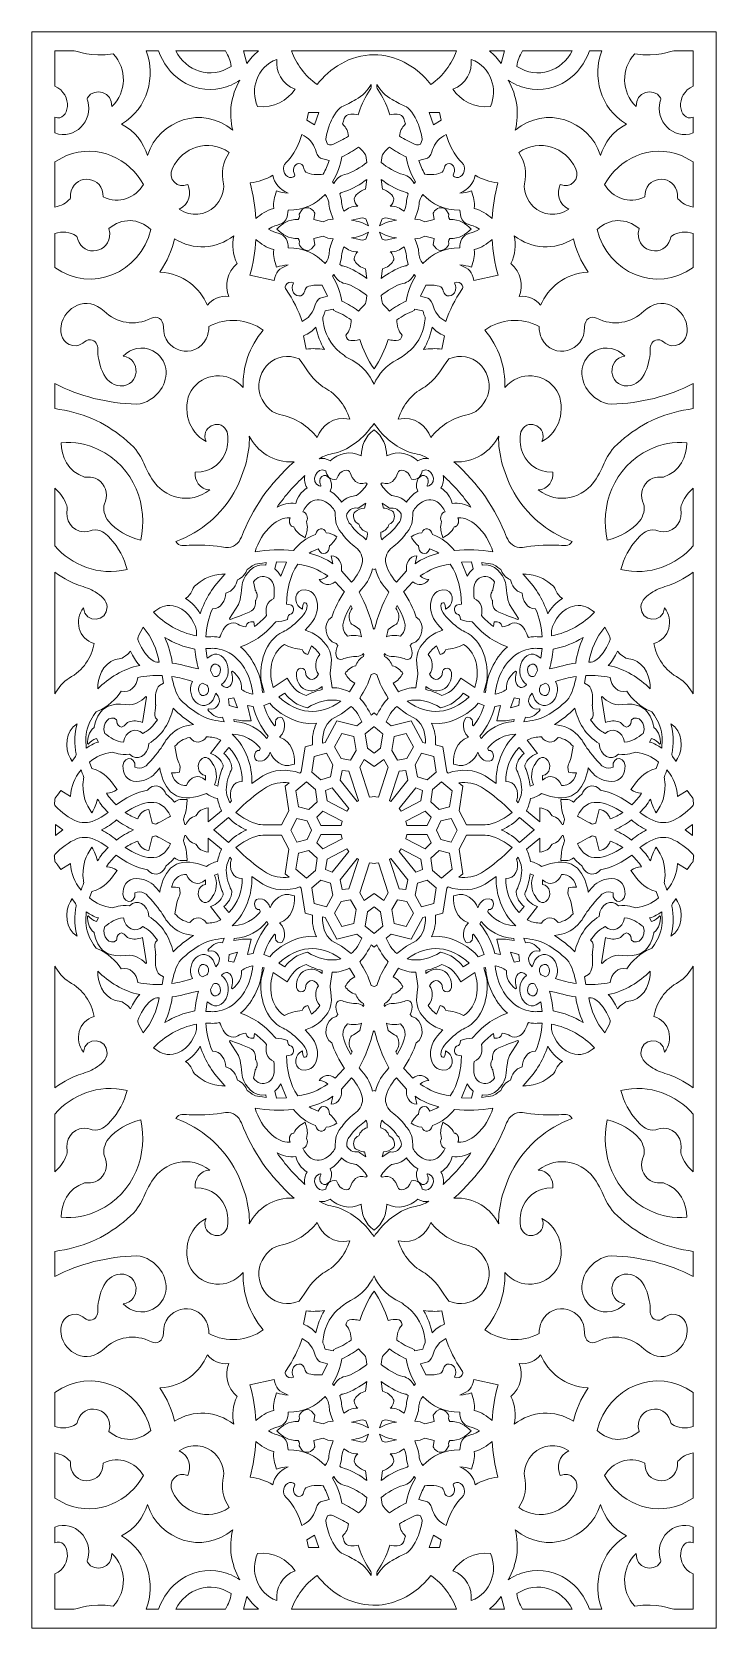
# Model space of a CAD drawing. Header units: millimetres. Extents: x -14.9 to 15.1, y 6.5 to 76.5.
import ezdxf

# ---------------------------------------------------------------- set-up
doc = ezdxf.new("R2010")
doc.units = ezdxf.units.MM
doc.header["$MEASUREMENT"] = 0
doc.layers.add('Layer 1', color=7, linetype='Continuous')

msp = doc.modelspace()

# ---------------------------------------------------------------- linework, layer by layer
at = {"layer": 'Layer 1', "color": 250, "lineweight": 9}
for points, knots in [([(-14.9024, 6.4618), (-14.9024, 6.4618), (15.0977, 6.4618), (15.0977, 6.4618), (15.0977, 6.4618), (15.0977, 6.4618), (15.0977, 76.4618), (15.0977, 76.4618), (15.0977, 76.4618), (15.0977, 76.4618), (-14.9024, 76.4618), (-14.9024, 76.4618), (-14.9024, 76.4618), (-14.9024, 76.4618), (-14.9024, 6.4618), (-14.9024, 6.4618)], [0, 0, 0, 0, 0.2, 0.2, 0.2, 0.2, 0.4, 0.4, 0.4, 0.4, 0.6, 0.6, 0.6, 0.6, 1, 1, 1, 1]), ([(-13.9049, 72.0301), (-13.9049, 72.0301), (-13.9049, 72.7195), (-13.9049, 72.7195), (-13.9049, 72.7195), (-13.2468, 72.4954), (-13.0787, 73.745), (-13.9049, 74.083), (-13.9049, 74.083), (-13.9049, 74.083), (-13.9049, 75.6301), (-13.9049, 75.6301), (-13.9049, 75.6301), (-13.9049, 75.6301), (-13.0451, 75.6301), (-13.0451, 75.6301), (-13.0451, 75.6301), (-12.8977, 75.6192), (-12.3431, 75.3531), (-11.3356, 75.5014), (-11.3356, 75.5014), (-10.7246, 74.8403), (-10.7403, 73.8256), (-11.3953, 73.1888), (-11.3953, 73.1888), (-11.3726, 73.831), (-12.1443, 74.0688), (-12.4719, 73.5727), (-12.4719, 73.5727), (-12.4978, 73.5338), (-12.4576, 73.4702), (-12.4467, 73.4271), (-12.4467, 73.4271), (-12.2224, 72.5614), (-13.0047, 71.711), (-13.9049, 72.0301)], [0, 0, 0, 0, 0.1, 0.1, 0.1, 0.1, 0.2, 0.2, 0.2, 0.2, 0.3, 0.3, 0.3, 0.3, 0.4, 0.4, 0.4, 0.4, 0.5, 0.5, 0.5, 0.5, 0.6, 0.6, 0.6, 0.6, 0.7, 0.7, 0.7, 0.7, 0.8, 0.8, 0.8, 0.8, 1, 1, 1, 1]), ([(-9.8872, 75.6301), (-9.8872, 75.6301), (-9.3481, 75.6301), (-9.3481, 75.6301), (-9.3481, 75.6301), (-8.9981, 74.5914), (-7.9243, 73.7108), (-6.5967, 73.9967), (-6.5967, 73.9967), (-6.2911, 74.0625), (-6.0284, 74.1813), (-5.7834, 74.3434), (-5.7834, 74.3434), (-6.1847, 73.646), (-6.2782, 72.9092), (-6.0998, 72.1541), (-6.0998, 72.1541), (-7.4306, 73.2588), (-9.2988, 72.6203), (-9.8404, 71.0461), (-9.8404, 71.0461), (-10.0131, 71.6089), (-10.3631, 72.1027), (-10.9701, 72.4178), (-10.9701, 72.4178), (-9.7959, 73.1381), (-9.4766, 74.506), (-9.8872, 75.6301)], [0, 0, 0, 0, 0.125, 0.125, 0.125, 0.125, 0.25, 0.25, 0.25, 0.25, 0.375, 0.375, 0.375, 0.375, 0.5, 0.5, 0.5, 0.5, 0.625, 0.625, 0.625, 0.625, 0.75, 0.75, 0.75, 0.75, 1, 1, 1, 1]), ([(-8.5936, 75.6301), (-8.1487, 74.7568), (-7.0803, 74.3524), (-6.1606, 74.9517), (-6.1606, 74.9517), (-6.2039, 75.2035), (-6.2762, 75.4028), (-6.4151, 75.6301), (-6.4151, 75.6301), (-6.4151, 75.6301), (-8.5936, 75.6301), (-8.5936, 75.6301)], [0, 0, 0, 0, 0.25, 0.25, 0.25, 0.25, 0.5, 0.5, 0.5, 0.5, 1, 1, 1, 1]), ([(-5.6299, 75.6301), (-5.6299, 75.6301), (-4.9635, 75.6301), (-4.9635, 75.6301), (-4.9635, 75.6301), (-5.1849, 75.4561), (-5.3301, 75.2923), (-5.4741, 75.0708), (-5.4741, 75.0708), (-5.4741, 75.0708), (-5.6299, 75.6301), (-5.6299, 75.6301)], [0, 0, 0, 0, 0.25, 0.25, 0.25, 0.25, 0.5, 0.5, 0.5, 0.5, 1, 1, 1, 1]), ([(0.0977, 75.6301), (0.0977, 75.6301), (-3.5225, 75.6301), (-3.5225, 75.6301), (-3.5225, 75.6301), (-3.2987, 75.0505), (-2.9484, 74.5548), (-2.3916, 74.1492), (-2.3916, 74.1492), (-1.862, 74.8586), (-0.9586, 75.4566), (0.0977, 75.4604), (0.0977, 75.4604), (1.0355, 75.4637), (1.9133, 74.9541), (2.4417, 74.3328), (2.4417, 74.3328), (2.4417, 74.3328), (2.5869, 74.1492), (2.5869, 74.1492), (2.5869, 74.1492), (3.1437, 74.5548), (3.494, 75.0505), (3.7178, 75.6301), (3.7178, 75.6301), (3.7178, 75.6301), (0.0977, 75.6301), (0.0977, 75.6301), (0.0977, 75.6301), (0.0977, 75.6301), (0.0977, 75.6301), (0.0977, 75.6301), (0.0977, 75.6301), (0.0977, 75.6301), (0.0977, 75.6301), (0.0977, 75.6301)], [0, 0, 0, 0, 0.1, 0.1, 0.1, 0.1, 0.2, 0.2, 0.2, 0.2, 0.3, 0.3, 0.3, 0.3, 0.4, 0.4, 0.4, 0.4, 0.5, 0.5, 0.5, 0.5, 0.6, 0.6, 0.6, 0.6, 0.7, 0.7, 0.7, 0.7, 0.8, 0.8, 0.8, 0.8, 1, 1, 1, 1]), ([(5.8252, 75.6301), (5.8252, 75.6301), (5.1588, 75.6301), (5.1588, 75.6301), (5.1588, 75.6301), (5.3802, 75.4561), (5.5254, 75.2923), (5.6694, 75.0708), (5.6694, 75.0708), (5.6694, 75.0708), (5.8252, 75.6301), (5.8252, 75.6301)], [0, 0, 0, 0, 0.25, 0.25, 0.25, 0.25, 0.5, 0.5, 0.5, 0.5, 1, 1, 1, 1]), ([(10.0825, 75.6301), (10.0825, 75.6301), (9.5434, 75.6301), (9.5434, 75.6301), (9.5434, 75.6301), (9.1934, 74.5914), (8.1196, 73.7108), (6.792, 73.9967), (6.792, 73.9967), (6.4864, 74.0625), (6.2237, 74.1813), (5.9787, 74.3434), (5.9787, 74.3434), (6.38, 73.646), (6.4735, 72.9092), (6.2951, 72.1541), (6.2951, 72.1541), (7.6259, 73.2588), (9.4941, 72.6203), (10.0357, 71.0461), (10.0357, 71.0461), (10.2084, 71.6089), (10.5584, 72.1027), (11.1654, 72.4178), (11.1654, 72.4178), (9.9912, 73.1381), (9.6719, 74.506), (10.0825, 75.6301)], [0, 0, 0, 0, 0.125, 0.125, 0.125, 0.125, 0.25, 0.25, 0.25, 0.25, 0.375, 0.375, 0.375, 0.375, 0.5, 0.5, 0.5, 0.5, 0.625, 0.625, 0.625, 0.625, 0.75, 0.75, 0.75, 0.75, 1, 1, 1, 1]), ([(8.7889, 75.6301), (8.344, 74.7568), (7.2756, 74.3524), (6.3559, 74.9517), (6.3559, 74.9517), (6.3992, 75.2035), (6.4715, 75.4028), (6.6104, 75.6301), (6.6104, 75.6301), (6.6104, 75.6301), (8.7889, 75.6301), (8.7889, 75.6301)], [0, 0, 0, 0, 0.25, 0.25, 0.25, 0.25, 0.5, 0.5, 0.5, 0.5, 1, 1, 1, 1]), ([(14.1002, 72.0301), (14.1002, 72.0301), (14.1002, 72.7195), (14.1002, 72.7195), (14.1002, 72.7195), (13.4421, 72.4954), (13.274, 73.745), (14.1002, 74.083), (14.1002, 74.083), (14.1002, 74.083), (14.1002, 75.6301), (14.1002, 75.6301), (14.1002, 75.6301), (14.1002, 75.6301), (13.2404, 75.6301), (13.2404, 75.6301), (13.2404, 75.6301), (13.093, 75.6192), (12.5384, 75.3531), (11.5309, 75.5014), (11.5309, 75.5014), (10.9199, 74.8403), (10.9356, 73.8256), (11.5906, 73.1888), (11.5906, 73.1888), (11.5679, 73.831), (12.3396, 74.0688), (12.6672, 73.5727), (12.6672, 73.5727), (12.6931, 73.5338), (12.6529, 73.4702), (12.642, 73.4271), (12.642, 73.4271), (12.4177, 72.5614), (13.2, 71.711), (14.1002, 72.0301)], [0, 0, 0, 0, 0.1, 0.1, 0.1, 0.1, 0.2, 0.2, 0.2, 0.2, 0.3, 0.3, 0.3, 0.3, 0.4, 0.4, 0.4, 0.4, 0.5, 0.5, 0.5, 0.5, 0.6, 0.6, 0.6, 0.6, 0.7, 0.7, 0.7, 0.7, 0.8, 0.8, 0.8, 0.8, 1, 1, 1, 1]), ([(-4.1625, 75.2574), (-5.0619, 74.9237), (-5.3344, 73.9413), (-5.0097, 73.1892), (-5.0097, 73.1892), (-4.2947, 73.1185), (-3.7112, 73.4556), (-3.3546, 73.9442), (-3.3546, 73.9442), (-3.9605, 74.1584), (-4.2147, 74.7406), (-4.1625, 75.2574)], [0, 0, 0, 0, 0.25, 0.25, 0.25, 0.25, 0.5, 0.5, 0.5, 0.5, 1, 1, 1, 1]), ([(4.3578, 75.2574), (5.2572, 74.9237), (5.5297, 73.9413), (5.205, 73.1892), (5.205, 73.1892), (4.4901, 73.1185), (3.9065, 73.4556), (3.55, 73.9442), (3.55, 73.9442), (4.1558, 74.1584), (4.41, 74.7406), (4.3578, 75.2574)], [0, 0, 0, 0, 0.25, 0.25, 0.25, 0.25, 0.5, 0.5, 0.5, 0.5, 1, 1, 1, 1]), ([(-0.0274, 74.161), (-0.0274, 73.9444), (-0.0194, 74.0276), (-0.1471, 73.8185), (-0.1471, 73.8185), (-0.3456, 73.4942), (-0.4836, 73.1808), (-0.6012, 72.8312), (-0.6012, 72.8312), (-1.1141, 72.922), (-1.1985, 72.7985), (-1.2771, 72.4273), (-1.2771, 72.4273), (-1.1115, 72.2484), (-1.0461, 72.1185), (-1.0275, 71.8875), (-1.0275, 71.8875), (-1.2467, 71.7461), (-1.4578, 71.633), (-1.7071, 71.53), (-1.7071, 71.53), (-1.7992, 71.4918), (-1.7946, 71.497), (-1.9441, 71.5328), (-1.9441, 71.5328), (-1.9441, 71.5328), (-2.0181, 71.7233), (-2.0181, 71.7233), (-2.0181, 71.7233), (-2.0336, 71.8194), (-1.9002, 72.279), (-1.8491, 72.4077), (-1.8491, 72.4077), (-1.7785, 72.5854), (-1.5077, 73.0959), (-1.3316, 73.1697), (-1.3316, 73.1697), (-1.1087, 73.263), (-0.9061, 73.3839), (-0.6987, 73.4971), (-0.6987, 73.4971), (-0.3958, 73.6623), (-0.1855, 73.8956), (-0.0274, 74.161)], [0, 0, 0, 0, 0.0833333, 0.0833333, 0.0833333, 0.0833333, 0.1666667, 0.1666667, 0.1666667, 0.1666667, 0.25, 0.25, 0.25, 0.25, 0.3333333, 0.3333333, 0.3333333, 0.3333333, 0.4166667, 0.4166667, 0.4166667, 0.4166667, 0.5, 0.5, 0.5, 0.5, 0.5833333, 0.5833333, 0.5833333, 0.5833333, 0.6666667, 0.6666667, 0.6666667, 0.6666667, 0.75, 0.75, 0.75, 0.75, 0.8333333, 0.8333333, 0.8333333, 0.8333333, 1, 1, 1, 1]), ([(0.2227, 74.161), (0.2227, 73.9444), (0.2147, 74.0276), (0.3424, 73.8185), (0.3424, 73.8185), (0.5409, 73.4942), (0.6789, 73.1808), (0.7965, 72.8312), (0.7965, 72.8312), (1.3094, 72.922), (1.3938, 72.7985), (1.4724, 72.4273), (1.4724, 72.4273), (1.3068, 72.2484), (1.2414, 72.1185), (1.2228, 71.8875), (1.2228, 71.8875), (1.442, 71.7461), (1.6531, 71.633), (1.9024, 71.53), (1.9024, 71.53), (1.9945, 71.4918), (1.9899, 71.497), (2.1394, 71.5328), (2.1394, 71.5328), (2.1394, 71.5328), (2.2134, 71.7233), (2.2134, 71.7233), (2.2134, 71.7233), (2.2289, 71.8194), (2.0955, 72.279), (2.0444, 72.4077), (2.0444, 72.4077), (1.9738, 72.5854), (1.703, 73.0959), (1.5269, 73.1697), (1.5269, 73.1697), (1.304, 73.263), (1.1014, 73.3839), (0.894, 73.4971), (0.894, 73.4971), (0.5911, 73.6623), (0.3808, 73.8956), (0.2227, 74.161)], [0, 0, 0, 0, 0.0833333, 0.0833333, 0.0833333, 0.0833333, 0.1666667, 0.1666667, 0.1666667, 0.1666667, 0.25, 0.25, 0.25, 0.25, 0.3333333, 0.3333333, 0.3333333, 0.3333333, 0.4166667, 0.4166667, 0.4166667, 0.4166667, 0.5, 0.5, 0.5, 0.5, 0.5833333, 0.5833333, 0.5833333, 0.5833333, 0.6666667, 0.6666667, 0.6666667, 0.6666667, 0.75, 0.75, 0.75, 0.75, 0.8333333, 0.8333333, 0.8333333, 0.8333333, 1, 1, 1, 1]), ([(-2.7809, 72.9243), (-2.7809, 72.9243), (-2.3156, 72.9274), (-2.3156, 72.9274), (-2.3156, 72.9274), (-2.3156, 72.9274), (-2.517, 72.3813), (-2.517, 72.3813), (-2.517, 72.3813), (-2.517, 72.3813), (-2.8451, 72.5908), (-2.8451, 72.5908), (-2.8451, 72.5908), (-2.8451, 72.5908), (-2.7809, 72.9243), (-2.7809, 72.9243)], [0, 0, 0, 0, 0.2, 0.2, 0.2, 0.2, 0.4, 0.4, 0.4, 0.4, 0.6, 0.6, 0.6, 0.6, 1, 1, 1, 1]), ([(2.9762, 72.9243), (2.9762, 72.9243), (2.5109, 72.9274), (2.5109, 72.9274), (2.5109, 72.9274), (2.5109, 72.9274), (2.7123, 72.3813), (2.7123, 72.3813), (2.7123, 72.3813), (2.7123, 72.3813), (3.0405, 72.5908), (3.0405, 72.5908), (3.0405, 72.5908), (3.0405, 72.5908), (2.9762, 72.9243), (2.9762, 72.9243)], [0, 0, 0, 0, 0.2, 0.2, 0.2, 0.2, 0.4, 0.4, 0.4, 0.4, 0.6, 0.6, 0.6, 0.6, 1, 1, 1, 1]), ([(-13.9049, 68.7797), (-13.6223, 68.8224), (-13.3971, 68.9574), (-13.231, 69.1467), (-13.231, 69.1467), (-13.2003, 69.1816), (-13.2195, 69.298), (-13.2135, 69.3487), (-13.2135, 69.3487), (-13.1114, 70.1998), (-11.9237, 70.2257), (-11.7874, 69.3796), (-11.7874, 69.3796), (-11.7874, 69.3796), (-11.7783, 69.2233), (-11.7783, 69.2233), (-11.7783, 69.2233), (-11.074, 68.8818), (-10.3591, 69.1936), (-10.0154, 69.7713), (-10.0154, 69.7713), (-10.6319, 70.8903), (-11.9957, 71.5948), (-13.3882, 71.039), (-13.3882, 71.039), (-13.3882, 71.039), (-13.9049, 70.7642), (-13.9049, 70.7642), (-13.9049, 70.7642), (-13.9049, 70.7642), (-13.9049, 68.7797), (-13.9049, 68.7797)], [0, 0, 0, 0, 0.1111111, 0.1111111, 0.1111111, 0.1111111, 0.2222222, 0.2222222, 0.2222222, 0.2222222, 0.3333333, 0.3333333, 0.3333333, 0.3333333, 0.4444444, 0.4444444, 0.4444444, 0.4444444, 0.5555556, 0.5555556, 0.5555556, 0.5555556, 0.6666667, 0.6666667, 0.6666667, 0.6666667, 0.7777778, 0.7777778, 0.7777778, 0.7777778, 1, 1, 1, 1]), ([(-8.744, 70.4814), (-8.299, 71.3992), (-7.1828, 71.8161), (-6.2461, 71.1783), (-6.2461, 71.1783), (-6.5333, 70.7572), (-6.6182, 70.2672), (-6.5008, 69.7955), (-6.5008, 69.7955), (-6.4323, 69.5196), (-6.6345, 69.0501), (-6.8798, 68.8099), (-6.8798, 68.8099), (-7.2966, 68.4014), (-7.9289, 68.3326), (-8.4413, 68.6895), (-8.4413, 68.6895), (-8.0058, 68.8976), (-7.8908, 69.3968), (-8.0692, 69.7755), (-8.0692, 69.7755), (-8.5127, 69.5441), (-8.9677, 70.023), (-8.744, 70.4814)], [0, 0, 0, 0, 0.1428571, 0.1428571, 0.1428571, 0.1428571, 0.2857143, 0.2857143, 0.2857143, 0.2857143, 0.4285714, 0.4285714, 0.4285714, 0.4285714, 0.5714286, 0.5714286, 0.5714286, 0.5714286, 0.7142857, 0.7142857, 0.7142857, 0.7142857, 1, 1, 1, 1]), ([(-3.0712, 71.9648), (-2.7958, 71.843), (-2.5322, 71.5498), (-2.4739, 71.3025), (-2.4739, 71.3025), (-2.4521, 71.2097), (-2.36, 70.9622), (-2.2479, 70.9221), (-2.2479, 70.9221), (-2.2479, 70.9221), (-1.8669, 70.825), (-1.8669, 70.825), (-1.8669, 70.825), (-1.9415, 70.5969), (-2.0109, 70.4352), (-2.1366, 70.2226), (-2.1366, 70.2226), (-2.3182, 70.1983), (-2.7571, 70.1946), (-2.885, 70.3152), (-2.885, 70.3152), (-3.0359, 70.4571), (-2.9447, 70.6101), (-3.1309, 70.677), (-3.1309, 70.677), (-3.3406, 70.752), (-3.5076, 70.459), (-3.3985, 70.2681), (-3.3985, 70.2681), (-3.3736, 70.2245), (-3.3578, 70.146), (-3.4275, 70.1078), (-3.4275, 70.1078), (-3.6765, 69.9721), (-3.9361, 70.2676), (-3.8618, 70.5945), (-3.8618, 70.5945), (-3.8045, 70.7051), (-3.311, 71.0659), (-3.0712, 71.9648)], [0, 0, 0, 0, 0.0909091, 0.0909091, 0.0909091, 0.0909091, 0.1818182, 0.1818182, 0.1818182, 0.1818182, 0.2727273, 0.2727273, 0.2727273, 0.2727273, 0.3636364, 0.3636364, 0.3636364, 0.3636364, 0.4545455, 0.4545455, 0.4545455, 0.4545455, 0.5454545, 0.5454545, 0.5454545, 0.5454545, 0.6363636, 0.6363636, 0.6363636, 0.6363636, 0.7272727, 0.7272727, 0.7272727, 0.7272727, 0.8181818, 0.8181818, 0.8181818, 0.8181818, 1, 1, 1, 1]), ([(-0.5765, 71.4147), (-0.5002, 71.3494), (-0.2647, 71.1072), (-0.2555, 71.0454), (-0.2555, 71.0454), (-0.2555, 71.0454), (-0.2182, 70.7324), (-0.2182, 70.7324), (-0.2182, 70.7324), (-0.462, 70.5394), (-0.8608, 70.2761), (-1.1924, 70.204), (-1.1924, 70.204), (-1.4182, 70.155), (-1.5683, 69.9879), (-1.6586, 69.8208), (-1.6586, 69.8208), (-1.6586, 69.8208), (-1.7186, 69.8868), (-1.7186, 69.8868), (-1.7186, 69.8868), (-1.5129, 70.2346), (-1.3858, 70.6016), (-1.3058, 70.9818), (-1.3058, 70.9818), (-1.0306, 71.1147), (-0.8175, 71.2432), (-0.5765, 71.4147)], [0, 0, 0, 0, 0.125, 0.125, 0.125, 0.125, 0.25, 0.25, 0.25, 0.25, 0.375, 0.375, 0.375, 0.375, 0.5, 0.5, 0.5, 0.5, 0.625, 0.625, 0.625, 0.625, 0.75, 0.75, 0.75, 0.75, 1, 1, 1, 1]), ([(0.7718, 71.4147), (0.6955, 71.3494), (0.46, 71.1072), (0.4508, 71.0454), (0.4508, 71.0454), (0.4508, 71.0454), (0.4135, 70.7324), (0.4135, 70.7324), (0.4135, 70.7324), (0.6574, 70.5394), (1.0561, 70.2761), (1.3877, 70.204), (1.3877, 70.204), (1.6135, 70.155), (1.7636, 69.9879), (1.8539, 69.8208), (1.8539, 69.8208), (1.8539, 69.8208), (1.9139, 69.8868), (1.9139, 69.8868), (1.9139, 69.8868), (1.7082, 70.2346), (1.5811, 70.6016), (1.5011, 70.9818), (1.5011, 70.9818), (1.2259, 71.1147), (1.0128, 71.2432), (0.7718, 71.4147)], [0, 0, 0, 0, 0.125, 0.125, 0.125, 0.125, 0.25, 0.25, 0.25, 0.25, 0.375, 0.375, 0.375, 0.375, 0.5, 0.5, 0.5, 0.5, 0.625, 0.625, 0.625, 0.625, 0.75, 0.75, 0.75, 0.75, 1, 1, 1, 1]), ([(3.2665, 71.9648), (2.9911, 71.843), (2.7275, 71.5498), (2.6692, 71.3025), (2.6692, 71.3025), (2.6474, 71.2097), (2.5553, 70.9622), (2.4432, 70.9221), (2.4432, 70.9221), (2.4432, 70.9221), (2.0622, 70.825), (2.0622, 70.825), (2.0622, 70.825), (2.1368, 70.5969), (2.2062, 70.4352), (2.3319, 70.2226), (2.3319, 70.2226), (2.5135, 70.1983), (2.9524, 70.1946), (3.0803, 70.3152), (3.0803, 70.3152), (3.2312, 70.4571), (3.14, 70.6101), (3.3262, 70.677), (3.3262, 70.677), (3.5359, 70.752), (3.7029, 70.459), (3.5938, 70.2681), (3.5938, 70.2681), (3.5689, 70.2245), (3.5531, 70.146), (3.6228, 70.1078), (3.6228, 70.1078), (3.8718, 69.9721), (4.1315, 70.2676), (4.0572, 70.5945), (4.0572, 70.5945), (3.9998, 70.7051), (3.5063, 71.0659), (3.2665, 71.9648)], [0, 0, 0, 0, 0.0909091, 0.0909091, 0.0909091, 0.0909091, 0.1818182, 0.1818182, 0.1818182, 0.1818182, 0.2727273, 0.2727273, 0.2727273, 0.2727273, 0.3636364, 0.3636364, 0.3636364, 0.3636364, 0.4545455, 0.4545455, 0.4545455, 0.4545455, 0.5454545, 0.5454545, 0.5454545, 0.5454545, 0.6363636, 0.6363636, 0.6363636, 0.6363636, 0.7272727, 0.7272727, 0.7272727, 0.7272727, 0.8181818, 0.8181818, 0.8181818, 0.8181818, 1, 1, 1, 1]), ([(8.9393, 70.4814), (8.4943, 71.3992), (7.3781, 71.8161), (6.4414, 71.1783), (6.4414, 71.1783), (6.7286, 70.7572), (6.8135, 70.2672), (6.6962, 69.7955), (6.6962, 69.7955), (6.6276, 69.5196), (6.8298, 69.0501), (7.0751, 68.8099), (7.0751, 68.8099), (7.492, 68.4014), (8.1242, 68.3326), (8.6366, 68.6895), (8.6366, 68.6895), (8.2011, 68.8976), (8.0861, 69.3968), (8.2645, 69.7755), (8.2645, 69.7755), (8.708, 69.5441), (9.163, 70.023), (8.9393, 70.4814)], [0, 0, 0, 0, 0.1428571, 0.1428571, 0.1428571, 0.1428571, 0.2857143, 0.2857143, 0.2857143, 0.2857143, 0.4285714, 0.4285714, 0.4285714, 0.4285714, 0.5714286, 0.5714286, 0.5714286, 0.5714286, 0.7142857, 0.7142857, 0.7142857, 0.7142857, 1, 1, 1, 1]), ([(14.1002, 68.7797), (13.8176, 68.8224), (13.5924, 68.9574), (13.4263, 69.1467), (13.4263, 69.1467), (13.3956, 69.1816), (13.4149, 69.298), (13.4088, 69.3487), (13.4088, 69.3487), (13.3067, 70.1998), (12.119, 70.2257), (11.9828, 69.3796), (11.9828, 69.3796), (11.9828, 69.3796), (11.9736, 69.2233), (11.9736, 69.2233), (11.9736, 69.2233), (11.2693, 68.8818), (10.5544, 69.1936), (10.2107, 69.7713), (10.2107, 69.7713), (10.8272, 70.8903), (12.191, 71.5948), (13.5835, 71.039), (13.5835, 71.039), (13.5835, 71.039), (14.1002, 70.7642), (14.1002, 70.7642), (14.1002, 70.7642), (14.1002, 70.7642), (14.1002, 68.7797), (14.1002, 68.7797)], [0, 0, 0, 0, 0.1111111, 0.1111111, 0.1111111, 0.1111111, 0.2222222, 0.2222222, 0.2222222, 0.2222222, 0.3333333, 0.3333333, 0.3333333, 0.3333333, 0.4444444, 0.4444444, 0.4444444, 0.4444444, 0.5555556, 0.5555556, 0.5555556, 0.5555556, 0.6666667, 0.6666667, 0.6666667, 0.6666667, 0.7777778, 0.7777778, 0.7777778, 0.7777778, 1, 1, 1, 1]), ([(-4.3438, 70.1741), (-4.2661, 69.83), (-4.0615, 69.5474), (-3.6682, 69.3963), (-3.6682, 69.3963), (-3.8742, 69.4048), (-3.9798, 69.4354), (-4.1725, 69.492), (-4.1725, 69.492), (-4.2821, 69.2023), (-4.3275, 69.03), (-4.2962, 68.7201), (-4.2962, 68.7201), (-4.6178, 68.6293), (-4.8539, 68.4795), (-5.0802, 68.273), (-5.0802, 68.273), (-5.1158, 68.7896), (-5.1993, 69.3331), (-5.3378, 69.8375), (-5.3378, 69.8375), (-4.9597, 69.8891), (-4.6582, 69.9966), (-4.3438, 70.1741)], [0, 0, 0, 0, 0.1428571, 0.1428571, 0.1428571, 0.1428571, 0.2857143, 0.2857143, 0.2857143, 0.2857143, 0.4285714, 0.4285714, 0.4285714, 0.4285714, 0.5714286, 0.5714286, 0.5714286, 0.5714286, 0.7142857, 0.7142857, 0.7142857, 0.7142857, 1, 1, 1, 1]), ([(4.5391, 70.1741), (4.4614, 69.83), (4.2568, 69.5474), (3.8635, 69.3963), (3.8635, 69.3963), (4.0695, 69.4048), (4.1751, 69.4354), (4.3678, 69.492), (4.3678, 69.492), (4.4774, 69.2023), (4.5228, 69.03), (4.4915, 68.7201), (4.4915, 68.7201), (4.8131, 68.6293), (5.0492, 68.4795), (5.2755, 68.273), (5.2755, 68.273), (5.3111, 68.7896), (5.3946, 69.3331), (5.5331, 69.8375), (5.5331, 69.8375), (5.155, 69.8891), (4.8535, 69.9966), (4.5391, 70.1741)], [0, 0, 0, 0, 0.1428571, 0.1428571, 0.1428571, 0.1428571, 0.2857143, 0.2857143, 0.2857143, 0.2857143, 0.4285714, 0.4285714, 0.4285714, 0.4285714, 0.5714286, 0.5714286, 0.5714286, 0.5714286, 0.7142857, 0.7142857, 0.7142857, 0.7142857, 1, 1, 1, 1]), ([(-2.0485, 69.3345), (-1.85, 69.096), (-1.8979, 68.8954), (-1.8276, 68.6329), (-1.8276, 68.6329), (-1.8276, 68.6329), (-1.6962, 68.2548), (-1.6962, 68.2548), (-1.6962, 68.2548), (-1.8603, 68.2447), (-1.9891, 68.2035), (-2.1274, 68.1327), (-2.1274, 68.1327), (-2.1274, 68.1327), (-2.5465, 68.2334), (-2.5465, 68.2334), (-2.5465, 68.2334), (-2.5465, 68.2334), (-2.5009, 68.5108), (-2.5009, 68.5108), (-2.5009, 68.5108), (-2.523, 68.6114), (-2.7849, 68.8926), (-3.0463, 68.6727), (-3.0463, 68.6727), (-3.0463, 68.6727), (-3.1825, 68.4743), (-3.1825, 68.4743), (-3.1825, 68.4743), (-3.1854, 68.4545), (-3.1323, 68.3331), (-3.2233, 68.2343), (-3.2233, 68.2343), (-3.6662, 68.2584), (-3.906, 68.0526), (-4.1682, 67.8186), (-4.1682, 67.8186), (-3.9052, 67.5838), (-3.6662, 67.379), (-3.2233, 67.4028), (-3.2233, 67.4028), (-3.1326, 67.305), (-3.1854, 67.182), (-3.1825, 67.1626), (-3.1825, 67.1626), (-3.167, 67.0538), (-2.9149, 66.7457), (-2.64, 66.9505), (-2.64, 66.9505), (-2.64, 66.9505), (-2.5009, 67.1261), (-2.5009, 67.1261), (-2.5009, 67.1261), (-2.5009, 67.1261), (-2.5465, 67.4035), (-2.5465, 67.4035), (-2.5465, 67.4035), (-2.5465, 67.4035), (-2.1274, 67.5044), (-2.1274, 67.5044), (-2.1274, 67.5044), (-1.9903, 67.4335), (-1.8594, 67.3924), (-1.6962, 67.3821), (-1.6962, 67.3821), (-1.778, 67.1895), (-1.8557, 66.9838), (-1.8669, 66.7792), (-1.8669, 66.7792), (-1.8761, 66.61), (-1.9309, 66.4431), (-2.0485, 66.3024), (-2.0485, 66.3024), (-2.4467, 66.733), (-2.9969, 67.0026), (-3.6639, 66.9922), (-3.6639, 66.9922), (-3.6516, 67.2447), (-3.76, 67.5626), (-4.1002, 67.6347), (-4.1002, 67.6347), (-4.2641, 67.6696), (-4.398, 67.7328), (-4.53, 67.8186), (-4.53, 67.8186), (-4.1215, 68.0823), (-3.8644, 67.931), (-3.7078, 68.3491), (-3.7078, 68.3491), (-3.7078, 68.3491), (-3.6639, 68.6447), (-3.6639, 68.6447), (-3.6639, 68.6447), (-2.9915, 68.6341), (-2.451, 68.9065), (-2.0485, 69.3345)], [0, 0, 0, 0, 0.04, 0.04, 0.04, 0.04, 0.08, 0.08, 0.08, 0.08, 0.12, 0.12, 0.12, 0.12, 0.16, 0.16, 0.16, 0.16, 0.2, 0.2, 0.2, 0.2, 0.24, 0.24, 0.24, 0.24, 0.28, 0.28, 0.28, 0.28, 0.32, 0.32, 0.32, 0.32, 0.36, 0.36, 0.36, 0.36, 0.4, 0.4, 0.4, 0.4, 0.44, 0.44, 0.44, 0.44, 0.48, 0.48, 0.48, 0.48, 0.52, 0.52, 0.52, 0.52, 0.56, 0.56, 0.56, 0.56, 0.6, 0.6, 0.6, 0.6, 0.64, 0.64, 0.64, 0.64, 0.68, 0.68, 0.68, 0.68, 0.72, 0.72, 0.72, 0.72, 0.76, 0.76, 0.76, 0.76, 0.8, 0.8, 0.8, 0.8, 0.84, 0.84, 0.84, 0.84, 0.88, 0.88, 0.88, 0.88, 0.92, 0.92, 0.92, 0.92, 1, 1, 1, 1]), ([(-0.2165, 69.9921), (-0.2165, 69.9921), (-0.2713, 69.5599), (-0.2713, 69.5599), (-0.2713, 69.5599), (-0.5234, 69.5082), (-0.7753, 69.2579), (-0.7684, 69.142), (-0.7684, 69.142), (-0.7613, 69.0241), (-0.7174, 68.9039), (-0.6155, 68.8174), (-0.6155, 68.8174), (-0.8579, 68.8217), (-1.047, 68.7382), (-1.2183, 68.6027), (-1.2183, 68.6027), (-1.3671, 68.9662), (-1.2857, 69.0088), (-1.4047, 69.3678), (-1.4047, 69.3678), (-1.3273, 69.45), (-1.3112, 69.4123), (-1.1887, 69.4566), (-1.1887, 69.4566), (-0.8155, 69.5914), (-0.5154, 69.7668), (-0.2165, 69.9921)], [0, 0, 0, 0, 0.125, 0.125, 0.125, 0.125, 0.25, 0.25, 0.25, 0.25, 0.375, 0.375, 0.375, 0.375, 0.5, 0.5, 0.5, 0.5, 0.625, 0.625, 0.625, 0.625, 0.75, 0.75, 0.75, 0.75, 1, 1, 1, 1]), ([(0.4118, 69.9921), (0.4118, 69.9921), (0.4666, 69.5599), (0.4666, 69.5599), (0.4666, 69.5599), (0.7187, 69.5082), (0.9706, 69.2579), (0.9637, 69.142), (0.9637, 69.142), (0.9566, 69.0241), (0.9127, 68.9039), (0.8108, 68.8174), (0.8108, 68.8174), (1.0532, 68.8217), (1.2423, 68.7382), (1.4136, 68.6027), (1.4136, 68.6027), (1.5625, 68.9662), (1.481, 69.0088), (1.6, 69.3678), (1.6, 69.3678), (1.5226, 69.45), (1.5065, 69.4123), (1.384, 69.4566), (1.384, 69.4566), (1.0108, 69.5914), (0.7107, 69.7668), (0.4118, 69.9921)], [0, 0, 0, 0, 0.125, 0.125, 0.125, 0.125, 0.25, 0.25, 0.25, 0.25, 0.375, 0.375, 0.375, 0.375, 0.5, 0.5, 0.5, 0.5, 0.625, 0.625, 0.625, 0.625, 0.75, 0.75, 0.75, 0.75, 1, 1, 1, 1]), ([(2.2438, 69.3345), (2.0453, 69.096), (2.0932, 68.8954), (2.0229, 68.6329), (2.0229, 68.6329), (2.0229, 68.6329), (1.8915, 68.2548), (1.8915, 68.2548), (1.8915, 68.2548), (2.0556, 68.2447), (2.1844, 68.2035), (2.3227, 68.1327), (2.3227, 68.1327), (2.3227, 68.1327), (2.7418, 68.2334), (2.7418, 68.2334), (2.7418, 68.2334), (2.7418, 68.2334), (2.6962, 68.5108), (2.6962, 68.5108), (2.6962, 68.5108), (2.7183, 68.6114), (2.9802, 68.8926), (3.2416, 68.6727), (3.2416, 68.6727), (3.2416, 68.6727), (3.3778, 68.4743), (3.3778, 68.4743), (3.3778, 68.4743), (3.3807, 68.4545), (3.3276, 68.3331), (3.4186, 68.2343), (3.4186, 68.2343), (3.8615, 68.2584), (4.1013, 68.0526), (4.3635, 67.8186), (4.3635, 67.8186), (4.1005, 67.5838), (3.8615, 67.379), (3.4186, 67.4028), (3.4186, 67.4028), (3.3279, 67.305), (3.3807, 67.182), (3.3778, 67.1626), (3.3778, 67.1626), (3.3623, 67.0538), (3.1102, 66.7457), (2.8353, 66.9505), (2.8353, 66.9505), (2.8353, 66.9505), (2.6962, 67.1261), (2.6962, 67.1261), (2.6962, 67.1261), (2.6962, 67.1261), (2.7418, 67.4035), (2.7418, 67.4035), (2.7418, 67.4035), (2.7418, 67.4035), (2.3227, 67.5044), (2.3227, 67.5044), (2.3227, 67.5044), (2.1856, 67.4335), (2.0547, 67.3924), (1.8915, 67.3821), (1.8915, 67.3821), (1.9733, 67.1895), (2.051, 66.9838), (2.0622, 66.7792), (2.0622, 66.7792), (2.0714, 66.61), (2.1262, 66.4431), (2.2438, 66.3024), (2.2438, 66.3024), (2.642, 66.733), (3.1922, 67.0026), (3.8592, 66.9922), (3.8592, 66.9922), (3.8469, 67.2447), (3.9553, 67.5626), (4.2956, 67.6347), (4.2956, 67.6347), (4.4594, 67.6696), (4.5933, 67.7328), (4.7253, 67.8186), (4.7253, 67.8186), (4.3168, 68.0823), (4.0597, 67.931), (3.9031, 68.3491), (3.9031, 68.3491), (3.9031, 68.3491), (3.8592, 68.6447), (3.8592, 68.6447), (3.8592, 68.6447), (3.1868, 68.6341), (2.6463, 68.9065), (2.2438, 69.3345)], [0, 0, 0, 0, 0.04, 0.04, 0.04, 0.04, 0.08, 0.08, 0.08, 0.08, 0.12, 0.12, 0.12, 0.12, 0.16, 0.16, 0.16, 0.16, 0.2, 0.2, 0.2, 0.2, 0.24, 0.24, 0.24, 0.24, 0.28, 0.28, 0.28, 0.28, 0.32, 0.32, 0.32, 0.32, 0.36, 0.36, 0.36, 0.36, 0.4, 0.4, 0.4, 0.4, 0.44, 0.44, 0.44, 0.44, 0.48, 0.48, 0.48, 0.48, 0.52, 0.52, 0.52, 0.52, 0.56, 0.56, 0.56, 0.56, 0.6, 0.6, 0.6, 0.6, 0.64, 0.64, 0.64, 0.64, 0.68, 0.68, 0.68, 0.68, 0.72, 0.72, 0.72, 0.72, 0.76, 0.76, 0.76, 0.76, 0.8, 0.8, 0.8, 0.8, 0.84, 0.84, 0.84, 0.84, 0.88, 0.88, 0.88, 0.88, 0.92, 0.92, 0.92, 0.92, 1, 1, 1, 1]), ([(-13.9049, 67.6206), (-13.5718, 67.7361), (-13.2345, 67.6937), (-12.9522, 67.511), (-12.9522, 67.511), (-12.908, 67.4822), (-12.9229, 67.4507), (-12.8954, 67.3656), (-12.8954, 67.3656), (-12.6335, 66.5541), (-11.4636, 66.7712), (-11.492, 67.6303), (-11.492, 67.6303), (-11.492, 67.6303), (-11.5264, 67.8348), (-11.5264, 67.8348), (-11.5264, 67.8348), (-10.977, 68.3211), (-10.2079, 68.297), (-9.6869, 67.7938), (-9.6869, 67.7938), (-10.1548, 65.8998), (-12.2708, 64.9729), (-13.9049, 66.1303), (-13.9049, 66.1303), (-13.9049, 66.1303), (-13.9049, 67.6206), (-13.9049, 67.6206)], [0, 0, 0, 0, 0.125, 0.125, 0.125, 0.125, 0.25, 0.25, 0.25, 0.25, 0.375, 0.375, 0.375, 0.375, 0.5, 0.5, 0.5, 0.5, 0.625, 0.625, 0.625, 0.625, 0.75, 0.75, 0.75, 0.75, 1, 1, 1, 1]), ([(-0.8866, 68.2065), (-0.5972, 68.1674), (-0.3811, 68.0887), (-0.1402, 67.9539), (-0.1402, 67.9539), (-0.1402, 67.9539), (-0.2538, 68.2588), (-0.2538, 68.2588), (-0.2538, 68.2588), (-0.2902, 68.2975), (-0.4664, 68.3336), (-0.6052, 68.2621), (-0.6052, 68.2621), (-0.6052, 68.2621), (-0.8866, 68.2065), (-0.8866, 68.2065)], [0, 0, 0, 0, 0.2, 0.2, 0.2, 0.2, 0.4, 0.4, 0.4, 0.4, 0.6, 0.6, 0.6, 0.6, 1, 1, 1, 1]), ([(1.0819, 68.2065), (0.7925, 68.1674), (0.5765, 68.0887), (0.3355, 67.9539), (0.3355, 67.9539), (0.3355, 67.9539), (0.4491, 68.2588), (0.4491, 68.2588), (0.4491, 68.2588), (0.4855, 68.2975), (0.6617, 68.3336), (0.8005, 68.2621), (0.8005, 68.2621), (0.8005, 68.2621), (1.0819, 68.2065), (1.0819, 68.2065)], [0, 0, 0, 0, 0.2, 0.2, 0.2, 0.2, 0.4, 0.4, 0.4, 0.4, 0.6, 0.6, 0.6, 0.6, 1, 1, 1, 1]), ([(14.1002, 67.6206), (13.7671, 67.7361), (13.4298, 67.6937), (13.1475, 67.511), (13.1475, 67.511), (13.1033, 67.4822), (13.1182, 67.4507), (13.0907, 67.3656), (13.0907, 67.3656), (12.8288, 66.5541), (11.6589, 66.7712), (11.6873, 67.6303), (11.6873, 67.6303), (11.6873, 67.6303), (11.7217, 67.8348), (11.7217, 67.8348), (11.7217, 67.8348), (11.1723, 68.3211), (10.4032, 68.297), (9.8822, 67.7938), (9.8822, 67.7938), (10.3501, 65.8998), (12.4661, 64.9729), (14.1002, 66.1303), (14.1002, 66.1303), (14.1002, 66.1303), (14.1002, 67.6206), (14.1002, 67.6206)], [0, 0, 0, 0, 0.125, 0.125, 0.125, 0.125, 0.25, 0.25, 0.25, 0.25, 0.375, 0.375, 0.375, 0.375, 0.5, 0.5, 0.5, 0.5, 0.625, 0.625, 0.625, 0.625, 0.75, 0.75, 0.75, 0.75, 1, 1, 1, 1]), ([(-6.0547, 67.5244), (-6.1379, 67.1025), (-6.0932, 66.7033), (-5.9053, 66.3043), (-5.9053, 66.3043), (-6.3474, 65.9248), (-6.4527, 65.3459), (-6.2662, 64.8527), (-6.2662, 64.8527), (-6.6681, 64.9168), (-6.9923, 64.7487), (-7.2057, 64.477), (-7.2057, 64.477), (-7.5491, 65.2307), (-8.2643, 65.8737), (-9.2864, 65.9331), (-9.2864, 65.9331), (-8.9694, 66.4016), (-8.7724, 66.8638), (-8.6464, 67.3894), (-8.6464, 67.3894), (-7.8079, 66.8636), (-6.8144, 66.9331), (-6.0547, 67.5244)], [0, 0, 0, 0, 0.1428571, 0.1428571, 0.1428571, 0.1428571, 0.2857143, 0.2857143, 0.2857143, 0.2857143, 0.4285714, 0.4285714, 0.4285714, 0.4285714, 0.5714286, 0.5714286, 0.5714286, 0.5714286, 0.7142857, 0.7142857, 0.7142857, 0.7142857, 1, 1, 1, 1]), ([(-5.0802, 67.3639), (-4.8539, 67.1584), (-4.6175, 67.0071), (-4.2962, 66.9168), (-4.2962, 66.9168), (-4.3286, 66.6104), (-4.2804, 66.4304), (-4.1725, 66.1449), (-4.1725, 66.1449), (-3.9798, 66.2015), (-3.8742, 66.2321), (-3.6682, 66.2409), (-3.6682, 66.2409), (-4.1066, 66.0723), (-4.1869, 65.9434), (-4.2847, 65.5557), (-4.2847, 65.5557), (-4.2847, 65.5557), (-5.3413, 65.7874), (-5.3413, 65.7874), (-5.3413, 65.7874), (-5.1981, 66.3165), (-5.1184, 66.8218), (-5.0802, 67.3639)], [0, 0, 0, 0, 0.1428571, 0.1428571, 0.1428571, 0.1428571, 0.2857143, 0.2857143, 0.2857143, 0.2857143, 0.4285714, 0.4285714, 0.4285714, 0.4285714, 0.5714286, 0.5714286, 0.5714286, 0.5714286, 0.7142857, 0.7142857, 0.7142857, 0.7142857, 1, 1, 1, 1]), ([(-0.1402, 67.6831), (-0.1402, 67.6831), (-0.2538, 67.3783), (-0.2538, 67.3783), (-0.2538, 67.3783), (-0.2905, 67.3394), (-0.4664, 67.3036), (-0.6052, 67.375), (-0.6052, 67.375), (-0.6052, 67.375), (-0.8866, 67.4304), (-0.8866, 67.4304), (-0.8866, 67.4304), (-0.5966, 67.4698), (-0.3817, 67.548), (-0.1402, 67.6831)], [0, 0, 0, 0, 0.2, 0.2, 0.2, 0.2, 0.4, 0.4, 0.4, 0.4, 0.6, 0.6, 0.6, 0.6, 1, 1, 1, 1]), ([(0.3355, 67.6831), (0.3355, 67.6831), (0.4491, 67.3783), (0.4491, 67.3783), (0.4491, 67.3783), (0.4858, 67.3394), (0.6617, 67.3036), (0.8005, 67.375), (0.8005, 67.375), (0.8005, 67.375), (1.0819, 67.4304), (1.0819, 67.4304), (1.0819, 67.4304), (0.7919, 67.4698), (0.577, 67.548), (0.3355, 67.6831)], [0, 0, 0, 0, 0.2, 0.2, 0.2, 0.2, 0.4, 0.4, 0.4, 0.4, 0.6, 0.6, 0.6, 0.6, 1, 1, 1, 1]), ([(5.2755, 67.3639), (5.0492, 67.1584), (4.8128, 67.0071), (4.4915, 66.9168), (4.4915, 66.9168), (4.5239, 66.6104), (4.4757, 66.4304), (4.3678, 66.1449), (4.3678, 66.1449), (4.1751, 66.2015), (4.0695, 66.2321), (3.8635, 66.2409), (3.8635, 66.2409), (4.3019, 66.0723), (4.3822, 65.9434), (4.48, 65.5557), (4.48, 65.5557), (4.48, 65.5557), (5.5366, 65.7874), (5.5366, 65.7874), (5.5366, 65.7874), (5.3934, 66.3165), (5.3137, 66.8218), (5.2755, 67.3639)], [0, 0, 0, 0, 0.1428571, 0.1428571, 0.1428571, 0.1428571, 0.2857143, 0.2857143, 0.2857143, 0.2857143, 0.4285714, 0.4285714, 0.4285714, 0.4285714, 0.5714286, 0.5714286, 0.5714286, 0.5714286, 0.7142857, 0.7142857, 0.7142857, 0.7142857, 1, 1, 1, 1]), ([(6.2501, 67.5244), (6.3333, 67.1025), (6.2885, 66.7033), (6.1006, 66.3043), (6.1006, 66.3043), (6.5427, 65.9248), (6.648, 65.3459), (6.4615, 64.8527), (6.4615, 64.8527), (6.8634, 64.9168), (7.1876, 64.7487), (7.401, 64.477), (7.401, 64.477), (7.7444, 65.2307), (8.4596, 65.8737), (9.4817, 65.9331), (9.4817, 65.9331), (9.1647, 66.4016), (8.9677, 66.8638), (8.8417, 67.3894), (8.8417, 67.3894), (8.0032, 66.8636), (7.0097, 66.9331), (6.2501, 67.5244)], [0, 0, 0, 0, 0.1428571, 0.1428571, 0.1428571, 0.1428571, 0.2857143, 0.2857143, 0.2857143, 0.2857143, 0.4285714, 0.4285714, 0.4285714, 0.4285714, 0.5714286, 0.5714286, 0.5714286, 0.5714286, 0.7142857, 0.7142857, 0.7142857, 0.7142857, 1, 1, 1, 1]), ([(-1.2183, 67.0344), (-1.0484, 66.8984), (-0.8559, 66.8155), (-0.6155, 66.8197), (-0.6155, 66.8197), (-0.7105, 66.7391), (-0.8163, 66.535), (-0.7498, 66.4285), (-0.7498, 66.4285), (-0.6485, 66.2661), (-0.4942, 66.1225), (-0.2713, 66.0771), (-0.2713, 66.0771), (-0.2713, 66.0771), (-0.2165, 65.645), (-0.2165, 65.645), (-0.2165, 65.645), (-0.5234, 65.8779), (-0.841, 66.0589), (-1.2269, 66.1937), (-1.2269, 66.1937), (-1.2983, 66.2187), (-1.3304, 66.1878), (-1.4047, 66.2691), (-1.4047, 66.2691), (-1.2845, 66.6307), (-1.3694, 66.6613), (-1.2183, 67.0344)], [0, 0, 0, 0, 0.125, 0.125, 0.125, 0.125, 0.25, 0.25, 0.25, 0.25, 0.375, 0.375, 0.375, 0.375, 0.5, 0.5, 0.5, 0.5, 0.625, 0.625, 0.625, 0.625, 0.75, 0.75, 0.75, 0.75, 1, 1, 1, 1]), ([(1.4136, 67.0344), (1.2437, 66.8984), (1.0512, 66.8155), (0.8108, 66.8197), (0.8108, 66.8197), (0.9058, 66.7391), (1.0116, 66.535), (0.9451, 66.4285), (0.9451, 66.4285), (0.8438, 66.2661), (0.6895, 66.1225), (0.4666, 66.0771), (0.4666, 66.0771), (0.4666, 66.0771), (0.4118, 65.645), (0.4118, 65.645), (0.4118, 65.645), (0.7187, 65.8779), (1.0363, 66.0589), (1.4222, 66.1937), (1.4222, 66.1937), (1.4936, 66.2187), (1.5257, 66.1878), (1.6, 66.2691), (1.6, 66.2691), (1.4798, 66.6307), (1.5648, 66.6613), (1.4136, 67.0344)], [0, 0, 0, 0, 0.125, 0.125, 0.125, 0.125, 0.25, 0.25, 0.25, 0.25, 0.375, 0.375, 0.375, 0.375, 0.5, 0.5, 0.5, 0.5, 0.625, 0.625, 0.625, 0.625, 0.75, 0.75, 0.75, 0.75, 1, 1, 1, 1]), ([(-1.6586, 65.8164), (-1.5662, 65.6429), (-1.4039, 65.4676), (-1.1652, 65.4277), (-1.1652, 65.4277), (-0.9127, 65.3855), (-0.4222, 65.0657), (-0.2182, 64.9045), (-0.2182, 64.9045), (-0.248, 64.5067), (-0.2363, 64.5979), (-0.5765, 64.2224), (-0.5765, 64.2224), (-0.8192, 64.3949), (-1.0289, 64.5215), (-1.3058, 64.6551), (-1.3058, 64.6551), (-1.3858, 65.0334), (-1.5129, 65.4042), (-1.7186, 65.7502), (-1.7186, 65.7502), (-1.7186, 65.7502), (-1.6586, 65.8164), (-1.6586, 65.8164)], [0, 0, 0, 0, 0.1428571, 0.1428571, 0.1428571, 0.1428571, 0.2857143, 0.2857143, 0.2857143, 0.2857143, 0.4285714, 0.4285714, 0.4285714, 0.4285714, 0.5714286, 0.5714286, 0.5714286, 0.5714286, 0.7142857, 0.7142857, 0.7142857, 0.7142857, 1, 1, 1, 1]), ([(1.8539, 65.8164), (1.7616, 65.6429), (1.5992, 65.4676), (1.3605, 65.4277), (1.3605, 65.4277), (1.108, 65.3855), (0.6175, 65.0657), (0.4135, 64.9045), (0.4135, 64.9045), (0.4433, 64.5067), (0.4316, 64.5979), (0.7718, 64.2224), (0.7718, 64.2224), (1.0145, 64.3949), (1.2242, 64.5215), (1.5011, 64.6551), (1.5011, 64.6551), (1.5811, 65.0334), (1.7082, 65.4042), (1.9139, 65.7502), (1.9139, 65.7502), (1.9139, 65.7502), (1.8539, 65.8164), (1.8539, 65.8164)], [0, 0, 0, 0, 0.1428571, 0.1428571, 0.1428571, 0.1428571, 0.2857143, 0.2857143, 0.2857143, 0.2857143, 0.4285714, 0.4285714, 0.4285714, 0.4285714, 0.5714286, 0.5714286, 0.5714286, 0.5714286, 0.7142857, 0.7142857, 0.7142857, 0.7142857, 1, 1, 1, 1]), ([(-3.437, 65.4591), (-3.4301, 65.3947), (-3.5288, 65.3349), (-3.4751, 65.1303), (-3.4751, 65.1303), (-3.3931, 64.8166), (-3.0012, 64.7935), (-2.9381, 65.102), (-2.9381, 65.102), (-2.9186, 65.1977), (-2.8707, 65.2866), (-2.7528, 65.3155), (-2.7528, 65.3155), (-2.5543, 65.3643), (-2.3724, 65.3735), (-2.1681, 65.3507), (-2.1681, 65.3507), (-2.1681, 65.3507), (-1.9461, 64.8668), (-1.9461, 64.8668), (-1.9461, 64.8668), (-2.0493, 64.8461), (-2.2682, 64.8067), (-2.3308, 64.7374), (-2.3308, 64.7374), (-2.5881, 64.4541), (-2.4424, 64.2863), (-2.7889, 63.9417), (-2.7889, 63.9417), (-2.7889, 63.9417), (-3.0451, 63.7567), (-3.0451, 63.7567), (-3.0451, 63.7567), (-3.2215, 64.2559), (-3.443, 64.7171), (-3.7591, 65.1682), (-3.7591, 65.1682), (-3.8036, 65.2319), (-3.832, 65.2361), (-3.7703, 65.3488), (-3.7703, 65.3488), (-3.7084, 65.4621), (-3.579, 65.5449), (-3.437, 65.4591)], [0, 0, 0, 0, 0.0833333, 0.0833333, 0.0833333, 0.0833333, 0.1666667, 0.1666667, 0.1666667, 0.1666667, 0.25, 0.25, 0.25, 0.25, 0.3333333, 0.3333333, 0.3333333, 0.3333333, 0.4166667, 0.4166667, 0.4166667, 0.4166667, 0.5, 0.5, 0.5, 0.5, 0.5833333, 0.5833333, 0.5833333, 0.5833333, 0.6666667, 0.6666667, 0.6666667, 0.6666667, 0.75, 0.75, 0.75, 0.75, 0.8333333, 0.8333333, 0.8333333, 0.8333333, 1, 1, 1, 1]), ([(3.6323, 65.4591), (3.6254, 65.3947), (3.7241, 65.3349), (3.6704, 65.1303), (3.6704, 65.1303), (3.5884, 64.8166), (3.1965, 64.7935), (3.1334, 65.102), (3.1334, 65.102), (3.1139, 65.1977), (3.066, 65.2866), (2.9481, 65.3155), (2.9481, 65.3155), (2.7496, 65.3643), (2.5677, 65.3735), (2.3634, 65.3507), (2.3634, 65.3507), (2.3634, 65.3507), (2.1414, 64.8668), (2.1414, 64.8668), (2.1414, 64.8668), (2.2447, 64.8461), (2.4635, 64.8067), (2.5261, 64.7374), (2.5261, 64.7374), (2.7834, 64.4541), (2.6377, 64.2863), (2.9842, 63.9417), (2.9842, 63.9417), (2.9842, 63.9417), (3.2404, 63.7567), (3.2404, 63.7567), (3.2404, 63.7567), (3.4168, 64.2559), (3.6383, 64.7171), (3.9545, 65.1682), (3.9545, 65.1682), (3.9989, 65.2319), (4.0273, 65.2361), (3.9656, 65.3488), (3.9656, 65.3488), (3.9037, 65.4621), (3.7743, 65.5449), (3.6323, 65.4591)], [0, 0, 0, 0, 0.0833333, 0.0833333, 0.0833333, 0.0833333, 0.1666667, 0.1666667, 0.1666667, 0.1666667, 0.25, 0.25, 0.25, 0.25, 0.3333333, 0.3333333, 0.3333333, 0.3333333, 0.4166667, 0.4166667, 0.4166667, 0.4166667, 0.5, 0.5, 0.5, 0.5, 0.5833333, 0.5833333, 0.5833333, 0.5833333, 0.6666667, 0.6666667, 0.6666667, 0.6666667, 0.75, 0.75, 0.75, 0.75, 0.8333333, 0.8333333, 0.8333333, 0.8333333, 1, 1, 1, 1]), ([(-13.9049, 61.0394), (-12.8053, 60.486), (-11.6047, 60.1652), (-10.3106, 60.1436), (-10.3106, 60.1436), (-9.9058, 60.1367), (-9.4663, 60.4665), (-9.26, 60.7641), (-9.26, 60.7641), (-8.8587, 61.3439), (-8.9508, 62.1264), (-9.5977, 62.4729), (-9.5977, 62.4729), (-10.0581, 62.7197), (-10.5762, 62.5905), (-10.9019, 62.2351), (-10.9019, 62.2351), (-10.1072, 62.1507), (-10.1471, 60.915), (-11.0295, 60.9383), (-11.0295, 60.9383), (-11.7926, 60.9583), (-12.025, 62.0531), (-12.0167, 62.5445), (-12.0167, 62.5445), (-12.0135, 62.7324), (-12.0956, 62.9459), (-12.34, 62.9617), (-12.34, 62.9617), (-12.6234, 62.9803), (-12.6762, 62.6362), (-13.1131, 62.7109), (-13.1131, 62.7109), (-13.5684, 62.7889), (-13.6777, 63.2271), (-13.622, 63.575), (-13.622, 63.575), (-13.4895, 64.4048), (-12.4794, 64.9311), (-11.7367, 64.2142), (-11.7367, 64.2142), (-11.1973, 63.694), (-10.3958, 63.5375), (-9.6628, 63.9066), (-9.6628, 63.9066), (-9.4264, 64.0256), (-9.1321, 63.8797), (-9.1381, 63.513), (-9.1381, 63.513), (-9.1553, 62.4302), (-7.7516, 62.051), (-7.2614, 63.0079), (-7.2614, 63.0079), (-7.1713, 63.1835), (-7.1394, 63.3596), (-7.1455, 63.5488), (-7.1455, 63.5488), (-6.3494, 63.9537), (-5.4692, 63.8788), (-4.7563, 63.3895), (-4.7563, 63.3895), (-5.3869, 62.6475), (-5.6634, 61.7632), (-5.6439, 60.8641), (-5.6439, 60.8641), (-6.3038, 61.6348), (-7.4114, 61.5106), (-7.9229, 60.726), (-7.9229, 60.726), (-8.1418, 60.3908), (-8.1561, 59.8247), (-8.0371, 59.4443), (-8.0371, 59.4443), (-7.9169, 59.0596), (-7.6656, 58.7174), (-7.2599, 58.4933), (-7.2599, 58.4933), (-7.5373, 59.1131), (-6.7005, 59.5513), (-6.3786, 58.9986), (-6.3786, 58.9986), (-6.2785, 58.8265), (-6.3003, 58.3884), (-6.3571, 58.1791), (-6.3571, 58.1791), (-6.5054, 57.6313), (-7.008, 57.1182), (-7.7468, 57.156), (-7.7468, 57.156), (-7.7783, 56.7963), (-7.5534, 56.398), (-7.103, 56.3744), (-7.103, 56.3744), (-7.978, 55.7154), (-9.0816, 55.9933), (-9.6416, 56.8562), (-9.6416, 56.8562), (-10.1264, 57.6033), (-9.9179, 57.8635), (-10.8895, 58.6582), (-10.8895, 58.6582), (-11.7218, 59.3392), (-12.7362, 59.8004), (-13.9049, 59.9402), (-13.9049, 59.9402), (-13.9049, 59.9402), (-13.9049, 61.0394), (-13.9049, 61.0394)], [0, 0, 0, 0, 0.0357143, 0.0357143, 0.0357143, 0.0357143, 0.0714286, 0.0714286, 0.0714286, 0.0714286, 0.1071429, 0.1071429, 0.1071429, 0.1071429, 0.1428571, 0.1428571, 0.1428571, 0.1428571, 0.1785714, 0.1785714, 0.1785714, 0.1785714, 0.2142857, 0.2142857, 0.2142857, 0.2142857, 0.25, 0.25, 0.25, 0.25, 0.2857143, 0.2857143, 0.2857143, 0.2857143, 0.3214286, 0.3214286, 0.3214286, 0.3214286, 0.3571429, 0.3571429, 0.3571429, 0.3571429, 0.3928571, 0.3928571, 0.3928571, 0.3928571, 0.4285714, 0.4285714, 0.4285714, 0.4285714, 0.4642857, 0.4642857, 0.4642857, 0.4642857, 0.5, 0.5, 0.5, 0.5, 0.5357143, 0.5357143, 0.5357143, 0.5357143, 0.5714286, 0.5714286, 0.5714286, 0.5714286, 0.6071429, 0.6071429, 0.6071429, 0.6071429, 0.6428571, 0.6428571, 0.6428571, 0.6428571, 0.6785714, 0.6785714, 0.6785714, 0.6785714, 0.7142857, 0.7142857, 0.7142857, 0.7142857, 0.75, 0.75, 0.75, 0.75, 0.7857143, 0.7857143, 0.7857143, 0.7857143, 0.8214286, 0.8214286, 0.8214286, 0.8214286, 0.8571429, 0.8571429, 0.8571429, 0.8571429, 0.8928571, 0.8928571, 0.8928571, 0.8928571, 0.9285714, 0.9285714, 0.9285714, 0.9285714, 1, 1, 1, 1]), ([(14.1002, 61.0394), (13.0006, 60.486), (11.8, 60.1652), (10.5059, 60.1436), (10.5059, 60.1436), (10.1011, 60.1367), (9.6616, 60.4665), (9.4554, 60.7641), (9.4554, 60.7641), (9.054, 61.3439), (9.1461, 62.1264), (9.793, 62.4729), (9.793, 62.4729), (10.2535, 62.7197), (10.7716, 62.5905), (11.0972, 62.2351), (11.0972, 62.2351), (10.3025, 62.1507), (10.3424, 60.915), (11.2248, 60.9383), (11.2248, 60.9383), (11.9879, 60.9583), (12.2203, 62.0531), (12.212, 62.5445), (12.212, 62.5445), (12.2088, 62.7324), (12.2909, 62.9459), (12.5353, 62.9617), (12.5353, 62.9617), (12.8187, 62.9803), (12.8715, 62.6362), (13.3084, 62.7109), (13.3084, 62.7109), (13.7637, 62.7889), (13.873, 63.2271), (13.8173, 63.575), (13.8173, 63.575), (13.6848, 64.4048), (12.6747, 64.9311), (11.932, 64.2142), (11.932, 64.2142), (11.3926, 63.694), (10.5911, 63.5375), (9.8581, 63.9066), (9.8581, 63.9066), (9.6217, 64.0256), (9.3274, 63.8797), (9.3334, 63.513), (9.3334, 63.513), (9.3506, 62.4302), (7.9469, 62.051), (7.4567, 63.0079), (7.4567, 63.0079), (7.3666, 63.1835), (7.3347, 63.3596), (7.3408, 63.5488), (7.3408, 63.5488), (6.5447, 63.9537), (5.6645, 63.8788), (4.9516, 63.3895), (4.9516, 63.3895), (5.5822, 62.6475), (5.8588, 61.7632), (5.8392, 60.8641), (5.8392, 60.8641), (6.4991, 61.6348), (7.6067, 61.5106), (8.1182, 60.726), (8.1182, 60.726), (8.3371, 60.3908), (8.3514, 59.8247), (8.2324, 59.4443), (8.2324, 59.4443), (8.1122, 59.0596), (7.8609, 58.7174), (7.4552, 58.4933), (7.4552, 58.4933), (7.7326, 59.1131), (6.8958, 59.5513), (6.5739, 58.9986), (6.5739, 58.9986), (6.4738, 58.8265), (6.4956, 58.3884), (6.5524, 58.1791), (6.5524, 58.1791), (6.7007, 57.6313), (7.2034, 57.1182), (7.9421, 57.156), (7.9421, 57.156), (7.9736, 56.7963), (7.7487, 56.398), (7.2983, 56.3744), (7.2983, 56.3744), (8.1733, 55.7154), (9.2769, 55.9933), (9.8369, 56.8562), (9.8369, 56.8562), (10.3217, 57.6033), (10.1132, 57.8635), (11.0848, 58.6582), (11.0848, 58.6582), (11.9171, 59.3392), (12.9315, 59.8004), (14.1002, 59.9402), (14.1002, 59.9402), (14.1002, 59.9402), (14.1002, 61.0394), (14.1002, 61.0394)], [0, 0, 0, 0, 0.0357143, 0.0357143, 0.0357143, 0.0357143, 0.0714286, 0.0714286, 0.0714286, 0.0714286, 0.1071429, 0.1071429, 0.1071429, 0.1071429, 0.1428571, 0.1428571, 0.1428571, 0.1428571, 0.1785714, 0.1785714, 0.1785714, 0.1785714, 0.2142857, 0.2142857, 0.2142857, 0.2142857, 0.25, 0.25, 0.25, 0.25, 0.2857143, 0.2857143, 0.2857143, 0.2857143, 0.3214286, 0.3214286, 0.3214286, 0.3214286, 0.3571429, 0.3571429, 0.3571429, 0.3571429, 0.3928571, 0.3928571, 0.3928571, 0.3928571, 0.4285714, 0.4285714, 0.4285714, 0.4285714, 0.4642857, 0.4642857, 0.4642857, 0.4642857, 0.5, 0.5, 0.5, 0.5, 0.5357143, 0.5357143, 0.5357143, 0.5357143, 0.5714286, 0.5714286, 0.5714286, 0.5714286, 0.6071429, 0.6071429, 0.6071429, 0.6071429, 0.6428571, 0.6428571, 0.6428571, 0.6428571, 0.6785714, 0.6785714, 0.6785714, 0.6785714, 0.7142857, 0.7142857, 0.7142857, 0.7142857, 0.75, 0.75, 0.75, 0.75, 0.7857143, 0.7857143, 0.7857143, 0.7857143, 0.8214286, 0.8214286, 0.8214286, 0.8214286, 0.8571429, 0.8571429, 0.8571429, 0.8571429, 0.8928571, 0.8928571, 0.8928571, 0.8928571, 0.9285714, 0.9285714, 0.9285714, 0.9285714, 1, 1, 1, 1]), ([(0.0977, 61.0147), (0.0977, 61.0147), (0.0977, 61.0147), (0.0977, 61.0147), (0.0977, 61.0147), (0.0977, 61.0147), (0.0977, 61.0147), (0.0977, 61.0147), (0.0977, 61.0147), (0.0977, 61.0147), (0.0977, 61.0147), (0.0977, 61.0147), (0.0977, 61.0147), (0.0977, 61.0147), (0.0977, 61.0147), (0.0977, 61.0147), (0.0977, 61.0147), (0.3048, 61.4792), (0.6129, 61.8302), (1.1255, 62.0927), (1.1255, 62.0927), (1.3238, 62.1941), (1.518, 62.3532), (1.6792, 62.4943), (1.6792, 62.4943), (2.0986, 62.8618), (2.3006, 63.3904), (2.3388, 63.8849), (2.3388, 63.8849), (2.3485, 64.0124), (2.2863, 63.9971), (2.2616, 64.1637), (2.2616, 64.1637), (2.2616, 64.1637), (2.2426, 64.2283), (2.2426, 64.2283), (2.2426, 64.2283), (2.2426, 64.2283), (1.8795, 64.2967), (1.8795, 64.2967), (1.8795, 64.2967), (1.8795, 64.2967), (1.874, 64.2531), (1.874, 64.2531), (1.874, 64.2531), (1.5768, 64.1298), (1.3545, 64.0082), (1.0963, 63.8361), (1.0963, 63.8361), (1.0928, 63.5955), (1.1577, 63.3522), (1.3355, 63.1566), (1.3355, 63.1566), (1.3132, 63.0395), (1.2371, 62.9066), (1.0644, 62.9261), (1.0644, 62.9261), (0.8998, 62.9447), (0.9187, 62.9266), (0.7165, 62.9747), (0.7165, 62.9747), (0.5696, 62.5045), (0.3891, 62.1066), (0.0977, 61.6873), (0.0977, 61.6873), (-0.1938, 62.1066), (-0.3743, 62.5045), (-0.5211, 62.9747), (-0.5211, 62.9747), (-0.8304, 62.9014), (-1.0837, 62.8606), (-1.1402, 63.1566), (-1.1402, 63.1566), (-0.9624, 63.3522), (-0.8975, 63.5955), (-0.901, 63.8361), (-0.901, 63.8361), (-1.1592, 64.0082), (-1.3815, 64.1298), (-1.6787, 64.2531), (-1.6787, 64.2531), (-1.6787, 64.2531), (-1.6842, 64.2967), (-1.6842, 64.2967), (-1.6842, 64.2967), (-1.6842, 64.2967), (-2.0473, 64.2283), (-2.0473, 64.2283), (-2.0473, 64.2283), (-2.0846, 64.1387), (-2.0407, 64.1701), (-2.1262, 63.9884), (-2.1262, 63.9884), (-2.1589, 63.9193), (-2.1426, 63.8552), (-2.1314, 63.7661), (-2.1314, 63.7661), (-2.068, 63.2731), (-1.8348, 62.7498), (-1.3795, 62.4097), (-1.3795, 62.4097), (-1.1362, 62.2282), (-1.2148, 62.2372), (-0.8631, 62.06), (-0.8631, 62.06), (-0.4044, 61.8285), (-0.0877, 61.4231), (0.0977, 61.0147), (0.0977, 61.0147), (0.0977, 61.0147), (0.0977, 61.0147), (0.0977, 61.0147)], [0, 0, 0, 0, 0.0344828, 0.0344828, 0.0344828, 0.0344828, 0.0689655, 0.0689655, 0.0689655, 0.0689655, 0.1034483, 0.1034483, 0.1034483, 0.1034483, 0.137931, 0.137931, 0.137931, 0.137931, 0.1724138, 0.1724138, 0.1724138, 0.1724138, 0.2068966, 0.2068966, 0.2068966, 0.2068966, 0.2413793, 0.2413793, 0.2413793, 0.2413793, 0.2758621, 0.2758621, 0.2758621, 0.2758621, 0.3103448, 0.3103448, 0.3103448, 0.3103448, 0.3448276, 0.3448276, 0.3448276, 0.3448276, 0.3793103, 0.3793103, 0.3793103, 0.3793103, 0.4137931, 0.4137931, 0.4137931, 0.4137931, 0.4482759, 0.4482759, 0.4482759, 0.4482759, 0.4827586, 0.4827586, 0.4827586, 0.4827586, 0.5172414, 0.5172414, 0.5172414, 0.5172414, 0.5517241, 0.5517241, 0.5517241, 0.5517241, 0.5862069, 0.5862069, 0.5862069, 0.5862069, 0.6206897, 0.6206897, 0.6206897, 0.6206897, 0.6551724, 0.6551724, 0.6551724, 0.6551724, 0.6896552, 0.6896552, 0.6896552, 0.6896552, 0.7241379, 0.7241379, 0.7241379, 0.7241379, 0.7586207, 0.7586207, 0.7586207, 0.7586207, 0.7931034, 0.7931034, 0.7931034, 0.7931034, 0.8275862, 0.8275862, 0.8275862, 0.8275862, 0.862069, 0.862069, 0.862069, 0.862069, 0.8965517, 0.8965517, 0.8965517, 0.8965517, 0.9310345, 0.9310345, 0.9310345, 0.9310345, 1, 1, 1, 1]), ([(0.0977, 61.0147), (0.3048, 61.4792), (0.6129, 61.8302), (1.1255, 62.0927), (1.1255, 62.0927), (1.3238, 62.1941), (1.518, 62.3532), (1.6792, 62.4943), (1.6792, 62.4943), (2.0986, 62.8618), (2.3006, 63.3904), (2.3388, 63.8849), (2.3388, 63.8849), (2.3485, 64.0124), (2.2863, 63.9971), (2.2616, 64.1637), (2.2616, 64.1637), (2.2616, 64.1637), (2.2426, 64.2283), (2.2426, 64.2283), (2.2426, 64.2283), (2.2426, 64.2283), (1.8795, 64.2967), (1.8795, 64.2967), (1.8795, 64.2967), (1.8795, 64.2967), (1.874, 64.2531), (1.874, 64.2531), (1.874, 64.2531), (1.5768, 64.1298), (1.3545, 64.0082), (1.0963, 63.8361), (1.0963, 63.8361), (1.0928, 63.5955), (1.1577, 63.3522), (1.3355, 63.1566), (1.3355, 63.1566), (1.3132, 63.0395), (1.2371, 62.9066), (1.0644, 62.9261), (1.0644, 62.9261), (0.8998, 62.9447), (0.9187, 62.9266), (0.7165, 62.9747), (0.7165, 62.9747), (0.5696, 62.5045), (0.3891, 62.1066), (0.0977, 61.6873), (0.0977, 61.6873), (-0.1938, 62.1066), (-0.3743, 62.5045), (-0.5211, 62.9747), (-0.5211, 62.9747), (-0.8304, 62.9014), (-1.0837, 62.8606), (-1.1402, 63.1566), (-1.1402, 63.1566), (-0.9624, 63.3522), (-0.8975, 63.5955), (-0.901, 63.8361), (-0.901, 63.8361), (-1.1592, 64.0082), (-1.3815, 64.1298), (-1.6787, 64.2531), (-1.6787, 64.2531), (-1.6787, 64.2531), (-1.6842, 64.2967), (-1.6842, 64.2967), (-1.6842, 64.2967), (-1.6842, 64.2967), (-2.0473, 64.2283), (-2.0473, 64.2283), (-2.0473, 64.2283), (-2.0846, 64.1387), (-2.0407, 64.1701), (-2.1262, 63.9884), (-2.1262, 63.9884), (-2.1589, 63.9193), (-2.1426, 63.8552), (-2.1314, 63.7661), (-2.1314, 63.7661), (-2.068, 63.2731), (-1.8348, 62.7498), (-1.3795, 62.4097), (-1.3795, 62.4097), (-1.1362, 62.2282), (-1.2148, 62.2372), (-0.8631, 62.06), (-0.8631, 62.06), (-0.4044, 61.8285), (-0.0877, 61.4231), (0.0977, 61.0147), (0.0977, 61.0147), (0.0977, 61.0147), (0.0977, 61.0147), (0.0977, 61.0147), (0.0977, 61.0147), (0.0977, 61.0147), (0.0977, 61.0147), (0.0977, 61.0147)], [0, 0, 0, 0, 0.0384615, 0.0384615, 0.0384615, 0.0384615, 0.0769231, 0.0769231, 0.0769231, 0.0769231, 0.1153846, 0.1153846, 0.1153846, 0.1153846, 0.1538462, 0.1538462, 0.1538462, 0.1538462, 0.1923077, 0.1923077, 0.1923077, 0.1923077, 0.2307692, 0.2307692, 0.2307692, 0.2307692, 0.2692308, 0.2692308, 0.2692308, 0.2692308, 0.3076923, 0.3076923, 0.3076923, 0.3076923, 0.3461538, 0.3461538, 0.3461538, 0.3461538, 0.3846154, 0.3846154, 0.3846154, 0.3846154, 0.4230769, 0.4230769, 0.4230769, 0.4230769, 0.4615385, 0.4615385, 0.4615385, 0.4615385, 0.5, 0.5, 0.5, 0.5, 0.5384615, 0.5384615, 0.5384615, 0.5384615, 0.5769231, 0.5769231, 0.5769231, 0.5769231, 0.6153846, 0.6153846, 0.6153846, 0.6153846, 0.6538462, 0.6538462, 0.6538462, 0.6538462, 0.6923077, 0.6923077, 0.6923077, 0.6923077, 0.7307692, 0.7307692, 0.7307692, 0.7307692, 0.7692308, 0.7692308, 0.7692308, 0.7692308, 0.8076923, 0.8076923, 0.8076923, 0.8076923, 0.8461538, 0.8461538, 0.8461538, 0.8461538, 0.8846154, 0.8846154, 0.8846154, 0.8846154, 0.9230769, 0.9230769, 0.9230769, 0.9230769, 1, 1, 1, 1]), ([(-2.9969, 63.1408), (-2.7642, 63.2297), (-2.607, 63.3456), (-2.4484, 63.5097), (-2.4484, 63.5097), (-2.3695, 63.1488), (-2.2648, 62.8608), (-2.072, 62.5297), (-2.072, 62.5297), (-2.3598, 62.5752), (-2.5924, 62.5825), (-2.8836, 62.5547), (-2.8836, 62.5547), (-2.8836, 62.5547), (-2.9969, 63.1408), (-2.9969, 63.1408)], [0, 0, 0, 0, 0.2, 0.2, 0.2, 0.2, 0.4, 0.4, 0.4, 0.4, 0.6, 0.6, 0.6, 0.6, 1, 1, 1, 1]), ([(3.1922, 63.1408), (2.9596, 63.2297), (2.8023, 63.3456), (2.6437, 63.5097), (2.6437, 63.5097), (2.5648, 63.1488), (2.4601, 62.8608), (2.2673, 62.5297), (2.2673, 62.5297), (2.5551, 62.5752), (2.7877, 62.5825), (3.0789, 62.5547), (3.0789, 62.5547), (3.0789, 62.5547), (3.1922, 63.1408), (3.1922, 63.1408)], [0, 0, 0, 0, 0.2, 0.2, 0.2, 0.2, 0.4, 0.4, 0.4, 0.4, 0.6, 0.6, 0.6, 0.6, 1, 1, 1, 1]), ([(-3.1877, 62.1196), (-2.8102, 61.6784), (-2.8061, 61.4224), (-2.2364, 60.9692), (-2.2364, 60.9692), (-1.9868, 60.7705), (-1.7992, 60.7578), (-1.4498, 60.3571), (-1.4498, 60.3571), (-1.2145, 60.0872), (-1.0676, 59.8009), (-0.9661, 59.4808), (-0.9661, 59.4808), (-1.6575, 59.6451), (-2.2034, 59.2053), (-2.3873, 58.6705), (-2.3873, 58.6705), (-2.7872, 59.1624), (-3.3377, 59.5515), (-4.0506, 59.6901), (-4.0506, 59.6901), (-4.5024, 59.7782), (-4.8332, 60.2579), (-4.9173, 60.638), (-4.9173, 60.638), (-5.1396, 61.6423), (-4.1823, 62.5601), (-3.1877, 62.1196)], [0, 0, 0, 0, 0.125, 0.125, 0.125, 0.125, 0.25, 0.25, 0.25, 0.25, 0.375, 0.375, 0.375, 0.375, 0.5, 0.5, 0.5, 0.5, 0.625, 0.625, 0.625, 0.625, 0.75, 0.75, 0.75, 0.75, 1, 1, 1, 1]), ([(3.383, 62.1196), (3.0055, 61.6784), (3.0014, 61.4224), (2.4317, 60.9692), (2.4317, 60.9692), (2.1821, 60.7705), (1.9945, 60.7578), (1.6451, 60.3571), (1.6451, 60.3571), (1.4098, 60.0872), (1.263, 59.8009), (1.1614, 59.4808), (1.1614, 59.4808), (1.8528, 59.6451), (2.3987, 59.2053), (2.5826, 58.6705), (2.5826, 58.6705), (2.9825, 59.1624), (3.533, 59.5515), (4.2459, 59.6901), (4.2459, 59.6901), (4.6978, 59.7782), (5.0285, 60.2579), (5.1126, 60.638), (5.1126, 60.638), (5.3349, 61.6423), (4.3776, 62.5601), (3.383, 62.1196)], [0, 0, 0, 0, 0.125, 0.125, 0.125, 0.125, 0.25, 0.25, 0.25, 0.25, 0.375, 0.375, 0.375, 0.375, 0.5, 0.5, 0.5, 0.5, 0.625, 0.625, 0.625, 0.625, 0.75, 0.75, 0.75, 0.75, 1, 1, 1, 1]), ([(0.0977, 61.0147), (0.0977, 61.0147), (0.0977, 61.0147), (0.0977, 61.0147), (0.0977, 61.0147), (0.0977, 61.0147), (0.0977, 61.0147), (0.0977, 61.0147)], [0, 0, 0, 0, 0.3333333, 0.3333333, 0.3333333, 0.3333333, 1, 1, 1, 1]), ([(0.0977, 59.2939), (-0.275, 58.7551), (-0.7836, 58.2712), (-1.4891, 58.0202), (-1.4891, 58.0202), (-1.6804, 57.9521), (-1.8623, 57.9957), (-2.3133, 57.7402), (-2.3133, 57.7402), (-2.1291, 57.7855), (-1.9684, 57.7445), (-1.8236, 57.6452), (-1.8236, 57.6452), (-1.4561, 57.9868), (-0.9641, 58.115), (-0.4672, 57.871), (-0.4672, 57.871), (-0.45, 58.2844), (-0.3, 58.7299), (0.0977, 59.0061), (0.0977, 59.0061), (0.4953, 58.7299), (0.6453, 58.2844), (0.6625, 57.871), (0.6625, 57.871), (1.1594, 58.115), (1.6514, 57.9868), (2.0189, 57.6452), (2.0189, 57.6452), (2.1638, 57.7445), (2.3244, 57.7855), (2.5086, 57.7402), (2.5086, 57.7402), (2.0281, 58.0125), (1.9208, 57.9208), (1.5648, 58.0657), (1.5648, 58.0657), (0.9253, 58.3262), (0.4413, 58.789), (0.0977, 59.2939)], [0, 0, 0, 0, 0.0909091, 0.0909091, 0.0909091, 0.0909091, 0.1818182, 0.1818182, 0.1818182, 0.1818182, 0.2727273, 0.2727273, 0.2727273, 0.2727273, 0.3636364, 0.3636364, 0.3636364, 0.3636364, 0.4545455, 0.4545455, 0.4545455, 0.4545455, 0.5454545, 0.5454545, 0.5454545, 0.5454545, 0.6363636, 0.6363636, 0.6363636, 0.6363636, 0.7272727, 0.7272727, 0.7272727, 0.7272727, 0.8181818, 0.8181818, 0.8181818, 0.8181818, 1, 1, 1, 1]), ([(0.0977, 59.2939), (0.0977, 59.2939), (0.0977, 59.2941), (0.0977, 59.2941), (0.0977, 59.2941), (0.0977, 59.2941), (0.0977, 59.2941), (0.0977, 59.2941)], [0, 0, 0, 0, 0.3333333, 0.3333333, 0.3333333, 0.3333333, 1, 1, 1, 1]), ([(-13.6186, 58.4475), (-13.6292, 57.8543), (-13.3093, 57.1798), (-12.6022, 56.9346), (-12.6022, 56.9346), (-12.515, 56.9042), (-12.2192, 57.0325), (-11.8999, 56.7409), (-11.8999, 56.7409), (-11.6205, 56.4854), (-11.566, 56.0772), (-11.722, 55.7626), (-11.722, 55.7626), (-11.813, 55.5792), (-11.7111, 55.2018), (-11.5447, 55.0041), (-11.5447, 55.0041), (-11.2203, 54.6195), (-10.6887, 54.3013), (-10.1327, 54.1726), (-10.1327, 54.1726), (-9.7971, 55.6334), (-10.3806, 57.3961), (-11.9926, 58.1525), (-11.9926, 58.1525), (-12.498, 58.3898), (-13.0385, 58.4904), (-13.6186, 58.4475)], [0, 0, 0, 0, 0.125, 0.125, 0.125, 0.125, 0.25, 0.25, 0.25, 0.25, 0.375, 0.375, 0.375, 0.375, 0.5, 0.5, 0.5, 0.5, 0.625, 0.625, 0.625, 0.625, 0.75, 0.75, 0.75, 0.75, 1, 1, 1, 1]), ([(-5.3714, 58.7346), (-5.3287, 57.9672), (-5.6454, 56.9412), (-6.0533, 56.2422), (-6.0533, 56.2422), (-6.5912, 55.3204), (-7.4407, 54.5339), (-8.5916, 54.1193), (-8.5916, 54.1193), (-8.4556, 53.8693), (-8.2537, 53.9517), (-7.8632, 53.9581), (-7.8632, 53.9581), (-7.3775, 53.9659), (-6.8916, 53.9308), (-6.4148, 53.8544), (-6.4148, 53.8544), (-6.0668, 53.7988), (-5.8209, 54.046), (-5.7191, 54.3079), (-5.7191, 54.3079), (-5.2417, 55.5365), (-4.4821, 56.6669), (-3.402, 57.6075), (-3.402, 57.6075), (-4.326, 57.5446), (-5.0243, 58.0718), (-5.3714, 58.7346)], [0, 0, 0, 0, 0.125, 0.125, 0.125, 0.125, 0.25, 0.25, 0.25, 0.25, 0.375, 0.375, 0.375, 0.375, 0.5, 0.5, 0.5, 0.5, 0.625, 0.625, 0.625, 0.625, 0.75, 0.75, 0.75, 0.75, 1, 1, 1, 1]), ([(5.5667, 58.7346), (5.524, 57.9672), (5.8407, 56.9412), (6.2486, 56.2422), (6.2486, 56.2422), (6.7865, 55.3204), (7.636, 54.5339), (8.7869, 54.1193), (8.7869, 54.1193), (8.6509, 53.8693), (8.449, 53.9517), (8.0585, 53.9581), (8.0585, 53.9581), (7.5729, 53.9659), (7.0869, 53.9308), (6.6101, 53.8544), (6.6101, 53.8544), (6.2621, 53.7988), (6.0163, 54.046), (5.9144, 54.3079), (5.9144, 54.3079), (5.437, 55.5365), (4.6774, 56.6669), (3.5973, 57.6075), (3.5973, 57.6075), (4.5213, 57.5446), (5.2196, 58.0718), (5.5667, 58.7346)], [0, 0, 0, 0, 0.125, 0.125, 0.125, 0.125, 0.25, 0.25, 0.25, 0.25, 0.375, 0.375, 0.375, 0.375, 0.5, 0.5, 0.5, 0.5, 0.625, 0.625, 0.625, 0.625, 0.75, 0.75, 0.75, 0.75, 1, 1, 1, 1]), ([(13.8139, 58.4475), (13.8245, 57.8543), (13.5046, 57.1798), (12.7975, 56.9346), (12.7975, 56.9346), (12.7103, 56.9042), (12.4145, 57.0325), (12.0952, 56.7409), (12.0952, 56.7409), (11.8158, 56.4854), (11.7613, 56.0772), (11.9173, 55.7626), (11.9173, 55.7626), (12.0083, 55.5792), (11.9064, 55.2018), (11.7401, 55.0041), (11.7401, 55.0041), (11.4156, 54.6195), (10.884, 54.3013), (10.328, 54.1726), (10.328, 54.1726), (9.9924, 55.6334), (10.5759, 57.3961), (12.1879, 58.1525), (12.1879, 58.1525), (12.6934, 58.3898), (13.2338, 58.4904), (13.8139, 58.4475)], [0, 0, 0, 0, 0.125, 0.125, 0.125, 0.125, 0.25, 0.25, 0.25, 0.25, 0.375, 0.375, 0.375, 0.375, 0.5, 0.5, 0.5, 0.5, 0.625, 0.625, 0.625, 0.625, 0.75, 0.75, 0.75, 0.75, 1, 1, 1, 1]), ([(-2.0112, 57.2113), (-2.4458, 57.452), (-2.7052, 56.6989), (-2.3118, 56.5514), (-2.3118, 56.5514), (-2.0892, 56.4677), (-2.4369, 56.7428), (-2.1885, 56.9632), (-2.1885, 56.9632), (-1.9762, 57.1512), (-1.6076, 56.7539), (-1.8227, 56.3148), (-1.8227, 56.3148), (-1.601, 56.1877), (-1.4561, 56.0282), (-1.3293, 55.8349), (-1.3293, 55.8349), (-1.0091, 56.1644), (-0.7363, 56.0911), (-0.6663, 56.1382), (-0.6663, 56.1382), (-0.4609, 56.2768), (-0.3206, 56.4489), (-0.2024, 56.6421), (-0.2024, 56.6421), (-0.2024, 56.6421), (-0.2549, 56.6876), (-0.2549, 56.6876), (-0.2549, 56.6876), (-0.6164, 56.5441), (-0.8754, 56.8488), (-0.9437, 57.1239), (-0.9437, 57.1239), (-0.989, 57.3059), (-1.3973, 57.324), (-1.5462, 56.8415), (-1.5462, 56.8415), (-1.8425, 56.7746), (-1.9825, 57.0148), (-2.0112, 57.2113)], [0, 0, 0, 0, 0.0909091, 0.0909091, 0.0909091, 0.0909091, 0.1818182, 0.1818182, 0.1818182, 0.1818182, 0.2727273, 0.2727273, 0.2727273, 0.2727273, 0.3636364, 0.3636364, 0.3636364, 0.3636364, 0.4545455, 0.4545455, 0.4545455, 0.4545455, 0.5454545, 0.5454545, 0.5454545, 0.5454545, 0.6363636, 0.6363636, 0.6363636, 0.6363636, 0.7272727, 0.7272727, 0.7272727, 0.7272727, 0.8181818, 0.8181818, 0.8181818, 0.8181818, 1, 1, 1, 1]), ([(2.2065, 57.2113), (2.6411, 57.452), (2.9005, 56.6989), (2.5071, 56.5514), (2.5071, 56.5514), (2.2845, 56.4677), (2.6322, 56.7428), (2.3838, 56.9632), (2.3838, 56.9632), (2.1715, 57.1512), (1.8029, 56.7539), (2.018, 56.3148), (2.018, 56.3148), (1.7963, 56.1877), (1.6514, 56.0282), (1.5246, 55.8349), (1.5246, 55.8349), (1.2044, 56.1644), (0.9316, 56.0911), (0.8616, 56.1382), (0.8616, 56.1382), (0.6562, 56.2768), (0.5159, 56.4489), (0.3977, 56.6421), (0.3977, 56.6421), (0.3977, 56.6421), (0.4502, 56.6876), (0.4502, 56.6876), (0.4502, 56.6876), (0.8117, 56.5441), (1.0707, 56.8488), (1.139, 57.1239), (1.139, 57.1239), (1.1844, 57.3059), (1.5926, 57.324), (1.7415, 56.8415), (1.7415, 56.8415), (2.0378, 56.7746), (2.1778, 57.0148), (2.2065, 57.2113)], [0, 0, 0, 0, 0.0909091, 0.0909091, 0.0909091, 0.0909091, 0.1818182, 0.1818182, 0.1818182, 0.1818182, 0.2727273, 0.2727273, 0.2727273, 0.2727273, 0.3636364, 0.3636364, 0.3636364, 0.3636364, 0.4545455, 0.4545455, 0.4545455, 0.4545455, 0.5454545, 0.5454545, 0.5454545, 0.5454545, 0.6363636, 0.6363636, 0.6363636, 0.6363636, 0.7272727, 0.7272727, 0.7272727, 0.7272727, 0.8181818, 0.8181818, 0.8181818, 0.8181818, 1, 1, 1, 1]), ([(-2.9306, 57.0032), (-2.974, 56.8057), (-2.9493, 56.641), (-2.8351, 56.4611), (-2.8351, 56.4611), (-3.1005, 56.2962), (-3.2628, 56.0451), (-3.3369, 55.7824), (-3.3369, 55.7824), (-3.6378, 55.8142), (-3.9029, 55.7543), (-4.1548, 55.619), (-4.1548, 55.619), (-3.7881, 56.1368), (-3.4226, 56.5606), (-2.9306, 57.0032)], [0, 0, 0, 0, 0.2, 0.2, 0.2, 0.2, 0.4, 0.4, 0.4, 0.4, 0.6, 0.6, 0.6, 0.6, 1, 1, 1, 1]), ([(3.1259, 57.0032), (3.1693, 56.8057), (3.1446, 56.641), (3.0304, 56.4611), (3.0304, 56.4611), (3.2958, 56.2962), (3.4582, 56.0451), (3.5322, 55.7824), (3.5322, 55.7824), (3.8331, 55.8142), (4.0982, 55.7543), (4.3501, 55.619), (4.3501, 55.619), (3.9834, 56.1368), (3.6179, 56.5606), (3.1259, 57.0032)], [0, 0, 0, 0, 0.2, 0.2, 0.2, 0.2, 0.4, 0.4, 0.4, 0.4, 0.6, 0.6, 0.6, 0.6, 1, 1, 1, 1]), ([(-13.9049, 53.9223), (-13.147, 53.0762), (-12.0061, 52.5935), (-10.7263, 52.8808), (-10.7263, 52.8808), (-10.8548, 53.3793), (-11.0883, 53.8445), (-11.4696, 54.2492), (-11.4696, 54.2492), (-11.6311, 54.4205), (-11.7757, 54.6091), (-12.1297, 54.6244), (-12.1297, 54.6244), (-12.3546, 54.6343), (-12.3437, 54.5339), (-12.6174, 54.5398), (-12.6174, 54.5398), (-13.1599, 54.5518), (-13.4617, 55.0868), (-13.3567, 55.5384), (-13.3567, 55.5384), (-13.3228, 55.6843), (-13.5627, 56.0968), (-13.6938, 56.2471), (-13.6938, 56.2471), (-13.6938, 56.2471), (-13.9049, 56.4472), (-13.9049, 56.4472), (-13.9049, 56.4472), (-13.9049, 56.4472), (-13.9049, 53.9223), (-13.9049, 53.9223)], [0, 0, 0, 0, 0.1111111, 0.1111111, 0.1111111, 0.1111111, 0.2222222, 0.2222222, 0.2222222, 0.2222222, 0.3333333, 0.3333333, 0.3333333, 0.3333333, 0.4444444, 0.4444444, 0.4444444, 0.4444444, 0.5555556, 0.5555556, 0.5555556, 0.5555556, 0.6666667, 0.6666667, 0.6666667, 0.6666667, 0.7777778, 0.7777778, 0.7777778, 0.7777778, 1, 1, 1, 1]), ([(14.1002, 53.9223), (13.3423, 53.0762), (12.2014, 52.5935), (10.9216, 52.8808), (10.9216, 52.8808), (11.0501, 53.3793), (11.2836, 53.8445), (11.6649, 54.2492), (11.6649, 54.2492), (11.8264, 54.4205), (11.971, 54.6091), (12.325, 54.6244), (12.325, 54.6244), (12.5499, 54.6343), (12.539, 54.5339), (12.8127, 54.5398), (12.8127, 54.5398), (13.3552, 54.5518), (13.657, 55.0868), (13.552, 55.5384), (13.552, 55.5384), (13.5181, 55.6843), (13.758, 56.0968), (13.8891, 56.2471), (13.8891, 56.2471), (13.8891, 56.2471), (14.1002, 56.4472), (14.1002, 56.4472), (14.1002, 56.4472), (14.1002, 56.4472), (14.1002, 53.9223), (14.1002, 53.9223)], [0, 0, 0, 0, 0.1111111, 0.1111111, 0.1111111, 0.1111111, 0.2222222, 0.2222222, 0.2222222, 0.2222222, 0.3333333, 0.3333333, 0.3333333, 0.3333333, 0.4444444, 0.4444444, 0.4444444, 0.4444444, 0.5555556, 0.5555556, 0.5555556, 0.5555556, 0.6666667, 0.6666667, 0.6666667, 0.6666667, 0.7777778, 0.7777778, 0.7777778, 0.7777778, 1, 1, 1, 1]), ([(-1.3261, 52.8299), (-1.3261, 52.8299), (-0.884, 52.3285), (-0.884, 52.3285), (-0.884, 52.3285), (-0.617, 52.6347), (-0.4864, 52.8534), (-0.4055, 53.2352), (-0.4055, 53.2352), (-0.3748, 53.3797), (-0.5114, 53.7274), (-0.6981, 53.8561), (-0.6981, 53.8561), (-0.9162, 54.0067), (-1.1006, 54.1962), (-1.2472, 54.396), (-1.2472, 54.396), (-1.4027, 54.6077), (-1.4934, 54.6546), (-1.5691, 54.9685), (-1.5691, 54.9685), (-1.6222, 55.1886), (-1.5967, 55.388), (-1.5984, 55.3975), (-1.5984, 55.3975), (-1.6164, 55.4917), (-1.8184, 55.7244), (-1.9521, 55.8113), (-1.9521, 55.8113), (-2.1566, 55.9443), (-2.4527, 55.9968), (-2.6676, 55.8495), (-2.6676, 55.8495), (-2.838, 55.7329), (-2.9453, 55.5794), (-3.0244, 55.4121), (-3.0244, 55.4121), (-2.8483, 55.3906), (-2.7714, 55.158), (-2.8641, 54.9963), (-2.8641, 54.9963), (-2.8641, 54.9963), (-2.8277, 54.8172), (-2.8277, 54.8172), (-2.8277, 54.8172), (-2.8084, 54.6152), (-2.8652, 54.4721), (-2.924, 54.2742), (-2.924, 54.2742), (-3.163, 54.4252), (-3.3087, 54.5035), (-3.4221, 54.7521), (-3.4221, 54.7521), (-3.4221, 54.7521), (-3.4223, 54.7521), (-3.4223, 54.7521), (-3.4223, 54.7521), (-3.4223, 54.7521), (-3.4229, 54.7521), (-3.4229, 54.7521), (-3.4229, 54.7521), (-3.4229, 54.7521), (-3.4272, 54.7529), (-3.4272, 54.7529), (-3.4272, 54.7529), (-3.4272, 54.7529), (-3.4275, 54.7529), (-3.4275, 54.7529), (-3.4275, 54.7529), (-3.4275, 54.7529), (-3.4281, 54.7529), (-3.4281, 54.7529), (-3.4281, 54.7529), (-3.4281, 54.7529), (-3.4284, 54.7531), (-3.4284, 54.7531), (-3.4284, 54.7531), (-3.4284, 54.7531), (-3.4289, 54.7531), (-3.4289, 54.7531), (-3.4289, 54.7531), (-3.4289, 54.7531), (-3.4292, 54.7531), (-3.4292, 54.7531), (-3.4292, 54.7531), (-3.4292, 54.7531), (-3.4295, 54.7531), (-3.4295, 54.7531), (-3.4295, 54.7531), (-3.4295, 54.7531), (-3.4298, 54.7533), (-3.4298, 54.7533), (-3.4298, 54.7533), (-3.4298, 54.7533), (-3.4304, 54.7533), (-3.4304, 54.7533), (-3.4304, 54.7533), (-3.4304, 54.7533), (-3.431, 54.7533), (-3.431, 54.7533), (-3.431, 54.7533), (-3.431, 54.7533), (-3.4344, 54.754), (-3.4344, 54.754), (-3.4344, 54.754), (-3.4344, 54.754), (-3.435, 54.7543), (-3.435, 54.7543), (-3.435, 54.7543), (-3.435, 54.7543), (-3.4355, 54.7543), (-3.4355, 54.7543), (-3.4355, 54.7543), (-3.4355, 54.7543), (-3.4358, 54.7543), (-3.4358, 54.7543), (-3.4358, 54.7543), (-3.4358, 54.7543), (-3.4364, 54.7545), (-3.4364, 54.7545), (-3.4364, 54.7545), (-3.4364, 54.7545), (-3.4367, 54.7545), (-3.4367, 54.7545), (-3.4367, 54.7545), (-3.4367, 54.7545), (-3.4367, 54.7545), (-3.4367, 54.7545), (-3.4367, 54.7545), (-3.4367, 54.7545), (-3.4373, 54.7545), (-3.4373, 54.7545), (-3.4373, 54.7545), (-3.4373, 54.7545), (-3.4378, 54.7547), (-3.4378, 54.7547), (-3.4378, 54.7547), (-3.4378, 54.7547), (-3.4381, 54.7547), (-3.4381, 54.7547), (-3.4381, 54.7547), (-3.4381, 54.7547), (-3.441, 54.7554), (-3.441, 54.7554), (-3.441, 54.7554), (-3.441, 54.7554), (-3.4413, 54.7554), (-3.4413, 54.7554), (-3.4413, 54.7554), (-3.4413, 54.7554), (-3.4419, 54.7557), (-3.4419, 54.7557), (-3.4419, 54.7557), (-3.4419, 54.7557), (-3.4421, 54.7557), (-3.4421, 54.7557), (-3.4421, 54.7557), (-3.4421, 54.7557), (-3.4427, 54.7559), (-3.4427, 54.7559), (-3.4427, 54.7559), (-3.4427, 54.7559), (-3.443, 54.7559), (-3.443, 54.7559), (-3.443, 54.7559), (-3.443, 54.7559), (-3.4436, 54.7562), (-3.4436, 54.7562), (-3.4436, 54.7562), (-3.4436, 54.7562), (-3.4439, 54.7562), (-3.4439, 54.7562), (-3.4439, 54.7562), (-3.4439, 54.7562), (-3.4442, 54.7562), (-3.4442, 54.7562), (-3.4442, 54.7562), (-3.4442, 54.7562), (-3.4444, 54.7562), (-3.4444, 54.7562), (-3.4444, 54.7562), (-3.4444, 54.7562), (-3.445, 54.7564), (-3.445, 54.7564), (-3.445, 54.7564), (-3.445, 54.7564), (-3.4453, 54.7564), (-3.4453, 54.7564), (-3.4453, 54.7564), (-3.4453, 54.7564), (-3.4459, 54.7566), (-3.4459, 54.7566), (-3.4459, 54.7566), (-3.4459, 54.7566), (-3.4462, 54.7566), (-3.4462, 54.7566), (-3.4462, 54.7566), (-3.4462, 54.7566), (-3.4467, 54.7569), (-3.4467, 54.7569), (-3.4467, 54.7569), (-3.4467, 54.7569), (-3.4473, 54.7569), (-3.4473, 54.7569), (-3.4473, 54.7569), (-3.4473, 54.7569), (-3.4482, 54.7571), (-3.4482, 54.7571), (-3.4482, 54.7571), (-3.4482, 54.7571), (-3.4485, 54.7573), (-3.4485, 54.7573), (-3.4485, 54.7573), (-3.4485, 54.7573), (-3.449, 54.7576), (-3.449, 54.7576), (-3.449, 54.7576), (-3.449, 54.7576), (-3.4493, 54.7576), (-3.4493, 54.7576), (-3.4493, 54.7576), (-3.4493, 54.7576), (-3.4499, 54.7578), (-3.4499, 54.7578), (-3.4499, 54.7578), (-3.4499, 54.7578), (-3.4502, 54.7578), (-3.4502, 54.7578), (-3.4502, 54.7578), (-3.4502, 54.7578), (-3.4508, 54.758), (-3.4508, 54.758), (-3.4508, 54.758), (-3.4508, 54.758), (-3.4508, 54.758), (-3.4508, 54.758), (-3.4508, 54.758), (-3.4508, 54.758), (-3.451, 54.758), (-3.451, 54.758), (-3.451, 54.758), (-3.451, 54.758), (-3.451, 54.758), (-3.451, 54.758), (-3.451, 54.758), (-3.451, 54.758), (-3.4508, 54.758), (-3.4508, 54.758), (-3.4508, 54.758), (-3.4508, 54.758), (-3.4502, 54.758), (-3.4502, 54.758), (-3.4502, 54.758), (-3.4502, 54.758), (-3.4499, 54.7578), (-3.4499, 54.7578), (-3.4499, 54.7578), (-3.4499, 54.7578), (-3.4496, 54.7578), (-3.4496, 54.7578), (-3.4496, 54.7578), (-3.4496, 54.7578), (-3.4493, 54.7578), (-3.4493, 54.7578), (-3.4493, 54.7578), (-3.4493, 54.7578), (-3.449, 54.7578), (-3.449, 54.7578), (-3.449, 54.7578), (-3.449, 54.7578), (-3.449, 54.7578), (-3.449, 54.7578), (-3.449, 54.7578), (-3.449, 54.7578), (-3.4487, 54.7578), (-3.4487, 54.7578), (-3.4487, 54.7578), (-3.4487, 54.7578), (-3.4487, 54.7576), (-3.4487, 54.7576), (-3.4487, 54.7576), (-3.4487, 54.7576), (-3.4485, 54.7576), (-3.4485, 54.7576)], [0, 0, 0, 0, 0.0138889, 0.0138889, 0.0138889, 0.0138889, 0.0277778, 0.0277778, 0.0277778, 0.0277778, 0.0416667, 0.0416667, 0.0416667, 0.0416667, 0.0555556, 0.0555556, 0.0555556, 0.0555556, 0.0694444, 0.0694444, 0.0694444, 0.0694444, 0.0833333, 0.0833333, 0.0833333, 0.0833333, 0.0972222, 0.0972222, 0.0972222, 0.0972222, 0.1111111, 0.1111111, 0.1111111, 0.1111111, 0.125, 0.125, 0.125, 0.125, 0.1388889, 0.1388889, 0.1388889, 0.1388889, 0.1527778, 0.1527778, 0.1527778, 0.1527778, 0.1666667, 0.1666667, 0.1666667, 0.1666667, 0.1805556, 0.1805556, 0.1805556, 0.1805556, 0.1944444, 0.1944444, 0.1944444, 0.1944444, 0.2083333, 0.2083333, 0.2083333, 0.2083333, 0.2222222, 0.2222222, 0.2222222, 0.2222222, 0.2361111, 0.2361111, 0.2361111, 0.2361111, 0.25, 0.25, 0.25, 0.25, 0.2638889, 0.2638889, 0.2638889, 0.2638889, 0.2777778, 0.2777778, 0.2777778, 0.2777778, 0.2916667, 0.2916667, 0.2916667, 0.2916667, 0.3055556, 0.3055556, 0.3055556, 0.3055556, 0.3194444, 0.3194444, 0.3194444, 0.3194444, 0.3333333, 0.3333333, 0.3333333, 0.3333333, 0.3472222, 0.3472222, 0.3472222, 0.3472222, 0.3611111, 0.3611111, 0.3611111, 0.3611111, 0.375, 0.375, 0.375, 0.375, 0.3888889, 0.3888889, 0.3888889, 0.3888889, 0.4027778, 0.4027778, 0.4027778, 0.4027778, 0.4166667, 0.4166667, 0.4166667, 0.4166667, 0.4305556, 0.4305556, 0.4305556, 0.4305556, 0.4444444, 0.4444444, 0.4444444, 0.4444444, 0.4583333, 0.4583333, 0.4583333, 0.4583333, 0.4722222, 0.4722222, 0.4722222, 0.4722222, 0.4861111, 0.4861111, 0.4861111, 0.4861111, 0.5, 0.5, 0.5, 0.5, 0.5138889, 0.5138889, 0.5138889, 0.5138889, 0.5277778, 0.5277778, 0.5277778, 0.5277778, 0.5416667, 0.5416667, 0.5416667, 0.5416667, 0.5555556, 0.5555556, 0.5555556, 0.5555556, 0.5694444, 0.5694444, 0.5694444, 0.5694444, 0.5833333, 0.5833333, 0.5833333, 0.5833333, 0.5972222, 0.5972222, 0.5972222, 0.5972222, 0.6111111, 0.6111111, 0.6111111, 0.6111111, 0.625, 0.625, 0.625, 0.625, 0.6388889, 0.6388889, 0.6388889, 0.6388889, 0.6527778, 0.6527778, 0.6527778, 0.6527778, 0.6666667, 0.6666667, 0.6666667, 0.6666667, 0.6805556, 0.6805556, 0.6805556, 0.6805556, 0.6944444, 0.6944444, 0.6944444, 0.6944444, 0.7083333, 0.7083333, 0.7083333, 0.7083333, 0.7222222, 0.7222222, 0.7222222, 0.7222222, 0.7361111, 0.7361111, 0.7361111, 0.7361111, 0.75, 0.75, 0.75, 0.75, 0.7638889, 0.7638889, 0.7638889, 0.7638889, 0.7777778, 0.7777778, 0.7777778, 0.7777778, 0.7916667, 0.7916667, 0.7916667, 0.7916667, 0.8055556, 0.8055556, 0.8055556, 0.8055556, 0.8194444, 0.8194444, 0.8194444, 0.8194444, 0.8333333, 0.8333333, 0.8333333, 0.8333333, 0.8472222, 0.8472222, 0.8472222, 0.8472222, 0.8611111, 0.8611111, 0.8611111, 0.8611111, 0.875, 0.875, 0.875, 0.875, 0.8888889, 0.8888889, 0.8888889, 0.8888889, 0.9027778, 0.9027778, 0.9027778, 0.9027778, 0.9166667, 0.9166667, 0.9166667, 0.9166667, 0.9305556, 0.9305556, 0.9305556, 0.9305556, 0.9444444, 0.9444444, 0.9444444, 0.9444444, 0.9583333, 0.9583333, 0.9583333, 0.9583333, 0.9722222, 0.9722222, 0.9722222, 0.9722222, 1, 1, 1, 1]), ([(-0.2592, 55.801), (-0.2592, 55.801), (-0.5926, 55.5742), (-0.5926, 55.5742), (-0.5926, 55.5742), (-0.6015, 55.5726), (-0.8846, 55.6697), (-1.0886, 55.3322), (-1.0886, 55.3322), (-1.1339, 55.2572), (-1.072, 54.9923), (-0.9386, 54.8728), (-0.9386, 54.8728), (-0.864, 54.8059), (-0.7397, 54.5433), (-0.3846, 54.3178), (-0.3846, 54.3178), (-0.3846, 54.3178), (-0.2486, 54.1886), (-0.2486, 54.1886), (-0.2486, 54.1886), (-0.2013, 54.3029), (-0.1866, 54.4047), (-0.1984, 54.5249), (-0.1984, 54.5249), (-0.4064, 54.5669), (-0.5166, 54.718), (-0.5673, 54.8782), (-0.5673, 54.8782), (-0.7943, 54.9482), (-0.8737, 55.3058), (-0.7309, 55.4166), (-0.7309, 55.4166), (-0.6138, 55.5073), (-0.485, 55.5639), (-0.3249, 55.5813), (-0.3249, 55.5813), (-0.3249, 55.5813), (-0.2592, 55.801), (-0.2592, 55.801)], [0, 0, 0, 0, 0.0909091, 0.0909091, 0.0909091, 0.0909091, 0.1818182, 0.1818182, 0.1818182, 0.1818182, 0.2727273, 0.2727273, 0.2727273, 0.2727273, 0.3636364, 0.3636364, 0.3636364, 0.3636364, 0.4545455, 0.4545455, 0.4545455, 0.4545455, 0.5454545, 0.5454545, 0.5454545, 0.5454545, 0.6363636, 0.6363636, 0.6363636, 0.6363636, 0.7272727, 0.7272727, 0.7272727, 0.7272727, 0.8181818, 0.8181818, 0.8181818, 0.8181818, 1, 1, 1, 1]), ([(0.4545, 55.801), (0.4545, 55.801), (0.5202, 55.5813), (0.5202, 55.5813), (0.5202, 55.5813), (0.6591, 55.5658), (0.9316, 55.4764), (0.9721, 55.3543), (0.9721, 55.3543), (1.0289, 55.1825), (0.9695, 54.9421), (0.7626, 54.8782), (0.7626, 54.8782), (0.7119, 54.7192), (0.6011, 54.5655), (0.3937, 54.5249), (0.3937, 54.5249), (0.3825, 54.4026), (0.3957, 54.305), (0.4439, 54.1886), (0.4439, 54.1886), (0.6361, 54.4092), (0.8065, 54.408), (1.0925, 54.8226), (1.0925, 54.8226), (1.1749, 54.9424), (1.3057, 55.0116), (1.2945, 55.2945), (1.2945, 55.2945), (1.2916, 55.3713), (1.0917, 55.6148), (0.8484, 55.5832), (0.8484, 55.5832), (0.773, 55.5733), (0.7922, 55.5665), (0.67, 55.6428), (0.67, 55.6428), (0.67, 55.6428), (0.4545, 55.801), (0.4545, 55.801)], [0, 0, 0, 0, 0.0909091, 0.0909091, 0.0909091, 0.0909091, 0.1818182, 0.1818182, 0.1818182, 0.1818182, 0.2727273, 0.2727273, 0.2727273, 0.2727273, 0.3636364, 0.3636364, 0.3636364, 0.3636364, 0.4545455, 0.4545455, 0.4545455, 0.4545455, 0.5454545, 0.5454545, 0.5454545, 0.5454545, 0.6363636, 0.6363636, 0.6363636, 0.6363636, 0.7272727, 0.7272727, 0.7272727, 0.7272727, 0.8181818, 0.8181818, 0.8181818, 0.8181818, 1, 1, 1, 1]), ([(1.5214, 52.8299), (1.5214, 52.8299), (1.0794, 52.3285), (1.0794, 52.3285), (1.0794, 52.3285), (0.8123, 52.6347), (0.6817, 52.8534), (0.6008, 53.2352), (0.6008, 53.2352), (0.5701, 53.3797), (0.7067, 53.7274), (0.8935, 53.8561), (0.8935, 53.8561), (1.1115, 54.0067), (1.2959, 54.1962), (1.4425, 54.396), (1.4425, 54.396), (1.598, 54.6077), (1.6887, 54.6546), (1.7644, 54.9685), (1.7644, 54.9685), (1.8175, 55.1886), (1.792, 55.388), (1.7937, 55.3975), (1.7937, 55.3975), (1.8118, 55.4917), (2.0137, 55.7244), (2.1474, 55.8113), (2.1474, 55.8113), (2.3519, 55.9443), (2.648, 55.9968), (2.8629, 55.8495), (2.8629, 55.8495), (3.0333, 55.7329), (3.1406, 55.5794), (3.2198, 55.4121), (3.2198, 55.4121), (3.0436, 55.3906), (2.9667, 55.158), (3.0594, 54.9963), (3.0594, 54.9963), (3.0594, 54.9963), (3.023, 54.8172), (3.023, 54.8172), (3.023, 54.8172), (3.0037, 54.6152), (3.0605, 54.4721), (3.1193, 54.2742), (3.1193, 54.2742), (3.3583, 54.4252), (3.5041, 54.5035), (3.6174, 54.7521), (3.6174, 54.7521), (3.6174, 54.7521), (3.6177, 54.7521), (3.6177, 54.7521), (3.6177, 54.7521), (3.6177, 54.7521), (3.6182, 54.7521), (3.6182, 54.7521), (3.6182, 54.7521), (3.6182, 54.7521), (3.6225, 54.7529), (3.6225, 54.7529), (3.6225, 54.7529), (3.6225, 54.7529), (3.6228, 54.7529), (3.6228, 54.7529), (3.6228, 54.7529), (3.6228, 54.7529), (3.6234, 54.7529), (3.6234, 54.7529), (3.6234, 54.7529), (3.6234, 54.7529), (3.6237, 54.7531), (3.6237, 54.7531), (3.6237, 54.7531), (3.6237, 54.7531), (3.6243, 54.7531), (3.6243, 54.7531), (3.6243, 54.7531), (3.6243, 54.7531), (3.6245, 54.7531), (3.6245, 54.7531), (3.6245, 54.7531), (3.6245, 54.7531), (3.6248, 54.7531), (3.6248, 54.7531), (3.6248, 54.7531), (3.6248, 54.7531), (3.6251, 54.7533), (3.6251, 54.7533), (3.6251, 54.7533), (3.6251, 54.7533), (3.6257, 54.7533), (3.6257, 54.7533), (3.6257, 54.7533), (3.6257, 54.7533), (3.6263, 54.7533), (3.6263, 54.7533), (3.6263, 54.7533), (3.6263, 54.7533), (3.6297, 54.754), (3.6297, 54.754), (3.6297, 54.754), (3.6297, 54.754), (3.6303, 54.7543), (3.6303, 54.7543), (3.6303, 54.7543), (3.6303, 54.7543), (3.6309, 54.7543), (3.6309, 54.7543), (3.6309, 54.7543), (3.6309, 54.7543), (3.6311, 54.7543), (3.6311, 54.7543), (3.6311, 54.7543), (3.6311, 54.7543), (3.6317, 54.7545), (3.6317, 54.7545), (3.6317, 54.7545), (3.6317, 54.7545), (3.632, 54.7545), (3.632, 54.7545), (3.632, 54.7545), (3.632, 54.7545), (3.632, 54.7545), (3.632, 54.7545), (3.632, 54.7545), (3.632, 54.7545), (3.6326, 54.7545), (3.6326, 54.7545), (3.6326, 54.7545), (3.6326, 54.7545), (3.6331, 54.7547), (3.6331, 54.7547), (3.6331, 54.7547), (3.6331, 54.7547), (3.6334, 54.7547), (3.6334, 54.7547), (3.6334, 54.7547), (3.6334, 54.7547), (3.6372, 54.7557), (3.6372, 54.7557), (3.6372, 54.7557), (3.6372, 54.7557), (3.6375, 54.7557), (3.6375, 54.7557), (3.6375, 54.7557), (3.6375, 54.7557), (3.638, 54.7559), (3.638, 54.7559), (3.638, 54.7559), (3.638, 54.7559), (3.6386, 54.7559), (3.6386, 54.7559), (3.6386, 54.7559), (3.6386, 54.7559), (3.6389, 54.7562), (3.6389, 54.7562), (3.6389, 54.7562), (3.6389, 54.7562), (3.6392, 54.7562), (3.6392, 54.7562), (3.6392, 54.7562), (3.6392, 54.7562), (3.6395, 54.7562), (3.6395, 54.7562), (3.6395, 54.7562), (3.6395, 54.7562), (3.6397, 54.7562), (3.6397, 54.7562), (3.6397, 54.7562), (3.6397, 54.7562), (3.6403, 54.7564), (3.6403, 54.7564), (3.6403, 54.7564), (3.6403, 54.7564), (3.6406, 54.7564), (3.6406, 54.7564), (3.6406, 54.7564), (3.6406, 54.7564), (3.6412, 54.7566), (3.6412, 54.7566), (3.6412, 54.7566), (3.6412, 54.7566), (3.6438, 54.7573), (3.6438, 54.7573), (3.6438, 54.7573), (3.6438, 54.7573), (3.6443, 54.7576), (3.6443, 54.7576), (3.6443, 54.7576), (3.6443, 54.7576), (3.6446, 54.7576), (3.6446, 54.7576), (3.6446, 54.7576), (3.6446, 54.7576), (3.6452, 54.7578), (3.6452, 54.7578), (3.6452, 54.7578), (3.6452, 54.7578), (3.6452, 54.7578), (3.6452, 54.7578), (3.6452, 54.7578), (3.6452, 54.7578), (3.6458, 54.7578), (3.6458, 54.7578), (3.6458, 54.7578), (3.6458, 54.7578), (3.6461, 54.758), (3.6461, 54.758), (3.6461, 54.758), (3.6461, 54.758), (3.6466, 54.758), (3.6466, 54.758), (3.6466, 54.758), (3.6466, 54.758), (3.6438, 54.7576), (3.6438, 54.7576), (3.6438, 54.7576), (3.6438, 54.7576), (3.6466, 54.758), (3.6466, 54.758), (3.6466, 54.758), (3.6466, 54.758), (3.6529, 54.7602), (3.6529, 54.7602), (3.6529, 54.7602), (3.6529, 54.7602), (3.6529, 54.7602), (3.6529, 54.7602), (3.6529, 54.7602), (3.6529, 54.7602), (3.6593, 54.7623), (3.6593, 54.7623), (3.6593, 54.7623), (3.6593, 54.7623), (3.6598, 54.7625), (3.6598, 54.7625), (3.6598, 54.7625), (3.6598, 54.7625), (3.6656, 54.7649), (3.6656, 54.7649), (3.6656, 54.7649), (3.669, 54.7663), (3.6725, 54.7679), (3.6759, 54.7696), (3.6759, 54.7696), (3.6759, 54.7696), (3.6788, 54.771), (3.6788, 54.771), (3.6788, 54.771), (3.6788, 54.771), (3.6796, 54.7715), (3.6796, 54.7715), (3.6796, 54.7715), (3.6796, 54.7715), (3.6836, 54.7736), (3.6836, 54.7736), (3.6836, 54.7736), (3.6836, 54.7736), (3.6842, 54.7741), (3.6842, 54.7741), (3.6842, 54.7741), (3.6842, 54.7741), (3.6888, 54.7767), (3.6888, 54.7767), (3.6888, 54.7767), (3.6888, 54.7767), (3.6899, 54.7774), (3.6899, 54.7774), (3.6899, 54.7774), (3.6899, 54.7774), (3.6951, 54.7807), (3.6951, 54.7807), (3.6951, 54.7807), (3.6951, 54.7807), (3.6954, 54.7807), (3.6954, 54.7807), (3.6954, 54.7807), (3.6988, 54.783), (3.7023, 54.7854), (3.7057, 54.788), (3.7057, 54.788), (3.7057, 54.788), (3.7072, 54.7889), (3.7072, 54.7889), (3.7072, 54.7889), (3.7072, 54.7889), (3.7115, 54.7925), (3.7115, 54.7925), (3.7115, 54.7925), (3.7115, 54.7925), (3.712, 54.7929), (3.712, 54.7929), (3.712, 54.7929), (3.712, 54.7929), (3.7166, 54.7967), (3.7166, 54.7967), (3.7166, 54.7967), (3.7166, 54.7967), (3.7178, 54.7976), (3.7178, 54.7976), (3.7178, 54.7976), (3.7227, 54.8019), (3.7272, 54.8064), (3.7318, 54.8108), (3.7318, 54.8108), (3.7318, 54.8108), (3.7361, 54.8158), (3.7361, 54.8158), (3.7361, 54.8158), (3.7361, 54.8158), (3.7364, 54.816), (3.7364, 54.816), (3.7364, 54.816), (3.7364, 54.816), (3.741, 54.8212), (3.741, 54.8212), (3.741, 54.8212), (3.7442, 54.8247), (3.747, 54.8283), (3.7499, 54.832), (3.7499, 54.832), (3.7499, 54.832), (3.7505, 54.8328), (3.7505, 54.8328), (3.7505, 54.8328), (3.7505, 54.8328), (3.7539, 54.8377), (3.7539, 54.8377), (3.7539, 54.8377), (3.7539, 54.8377), (3.7548, 54.8389), (3.7548, 54.8389), (3.7548, 54.8389), (3.7548, 54.8389), (3.7579, 54.8434), (3.7579, 54.8434), (3.7579, 54.8434), (3.7579, 54.8434), (3.7582, 54.8436), (3.7582, 54.8436), (3.7582, 54.8436), (3.7582, 54.8436), (3.7605, 54.8474), (3.7605, 54.8474), (3.7605, 54.8474), (3.7605, 54.8474), (3.7628, 54.8507), (3.7628, 54.8507), (3.7628, 54.8507), (3.7628, 54.8507), (3.7634, 54.8514), (3.7634, 54.8514), (3.7634, 54.8514), (3.7634, 54.8514), (3.7657, 54.8554), (3.7657, 54.8554), (3.7657, 54.8554), (3.7657, 54.8554), (3.7657, 54.8556), (3.7657, 54.8556), (3.7657, 54.8556), (3.7657, 54.8556), (3.7688, 54.8606), (3.7688, 54.8606), (3.7688, 54.8606), (3.7688, 54.8606), (3.7697, 54.8625), (3.7697, 54.8625), (3.7697, 54.8625), (3.7697, 54.8625), (3.7723, 54.8672), (3.7723, 54.8672), (3.7723, 54.8672), (3.7723, 54.8672), (3.7731, 54.8683), (3.7731, 54.8683), (3.7731, 54.8683), (3.7731, 54.8683), (3.7754, 54.8731), (3.7754, 54.8731), (3.7754, 54.8731), (3.7754, 54.8731), (3.7769, 54.8757), (3.7769, 54.8757), (3.7769, 54.8757), (3.7769, 54.8757), (3.7789, 54.8799), (3.7789, 54.8799), (3.7789, 54.8799), (3.7789, 54.8799), (3.7797, 54.8818), (3.7797, 54.8818), (3.7797, 54.8818), (3.7797, 54.8818), (3.782, 54.8867), (3.782, 54.8867), (3.782, 54.8867), (3.782, 54.8867), (3.7823, 54.8879), (3.7823, 54.8879), (3.7823, 54.8879), (3.7843, 54.8921), (3.7861, 54.8964), (3.7878, 54.9006), (3.7878, 54.9006), (3.7878, 54.9006), (3.7878, 54.9006), (3.7878, 54.9006), (3.7878, 54.9006), (3.7878, 54.9006), (3.7901, 54.9068), (3.7901, 54.9068), (3.7901, 54.9068), (3.7901, 54.9068), (3.7904, 54.9075), (3.7904, 54.9075), (3.7904, 54.9075), (3.7904, 54.9075), (3.7927, 54.9143), (3.7927, 54.9143), (3.7927, 54.9143), (3.7927, 54.9143), (3.7927, 54.9145), (3.7927, 54.9145), (3.7927, 54.9145), (3.7927, 54.9145), (3.7949, 54.9216), (3.7949, 54.9216), (3.7949, 54.9216), (3.7949, 54.9216), (3.7949, 54.9218), (3.7949, 54.9218), (3.7949, 54.9218), (3.7949, 54.9218), (3.797, 54.9287), (3.797, 54.9287), (3.797, 54.9287), (3.797, 54.9287), (3.7972, 54.9294), (3.7972, 54.9294), (3.7972, 54.9294), (3.7972, 54.9294), (3.799, 54.9358), (3.799, 54.9358), (3.799, 54.9358), (3.799, 54.9358), (3.8007, 54.9428), (3.8007, 54.9428), (3.8007, 54.9428), (3.8007, 54.9428), (3.8007, 54.9431), (3.8007, 54.9431), (3.8007, 54.9431), (3.8007, 54.9431), (3.801, 54.9447), (3.801, 54.9447), (3.801, 54.9447), (3.801, 54.9447), (3.8021, 54.9504), (3.8021, 54.9504), (3.8021, 54.9504), (3.8021, 54.9504), (3.8024, 54.9506), (3.8024, 54.9506), (3.8024, 54.9506), (3.8033, 54.9548), (3.8038, 54.9593), (3.8047, 54.9636), (3.8047, 54.9636), (3.8047, 54.9636), (3.805, 54.965), (3.805, 54.965), (3.805, 54.965), (3.805, 54.965), (3.8053, 54.9683), (3.8053, 54.9683), (3.8053, 54.9683), (3.8053, 54.9683), (3.8058, 54.9725), (3.8058, 54.9725), (3.8058, 54.9725), (3.8058, 54.9725), (3.8061, 54.9735), (3.8061, 54.9735), (3.8061, 54.9735), (3.8061, 54.9735), (3.8067, 54.9794), (3.8067, 54.9794), (3.8067, 54.9794), (3.8067, 54.9794), (3.807, 54.9805), (3.807, 54.9805), (3.807, 54.9805), (3.807, 54.9805), (3.8076, 54.986), (3.8076, 54.986), (3.8076, 54.986), (3.8076, 54.986), (3.8076, 54.9874), (3.8076, 54.9874), (3.8076, 54.9874), (3.8076, 54.9874), (3.8079, 54.9921), (3.8079, 54.9921), (3.8079, 54.9921), (3.8079, 54.9921), (3.8081, 54.9949), (3.8081, 54.9949), (3.8081, 54.9949), (3.8081, 54.9949), (3.8084, 55.0003), (3.8084, 55.0003), (3.8084, 55.0003), (3.8084, 55.0003), (3.8084, 55.0025), (3.8084, 55.0025), (3.8084, 55.0025), (3.8084, 55.0025), (3.8087, 55.0083), (3.8087, 55.0083), (3.8087, 55.0083), (3.8087, 55.0083), (3.8087, 55.01), (3.8087, 55.01), (3.8087, 55.01), (3.8087, 55.01), (3.8087, 55.0124), (3.8087, 55.0124), (3.8087, 55.0124), (3.8087, 55.0124), (3.8087, 55.0175), (3.8087, 55.0175), (3.8087, 55.0175), (3.8087, 55.0175), (3.8084, 55.0244), (3.8084, 55.0244), (3.8084, 55.0244), (3.8084, 55.0244), (3.8084, 55.0251), (3.8084, 55.0251), (3.8084, 55.0251), (3.8084, 55.0251), (3.8081, 55.0326), (3.8081, 55.0326), (3.8081, 55.0326), (3.8081, 55.0326), (3.8081, 55.0326), (3.8081, 55.0326), (3.8081, 55.0326), (3.8081, 55.0326), (3.8076, 55.0402), (3.8076, 55.0402), (3.8076, 55.0402), (3.8076, 55.0402), (3.8076, 55.0406), (3.8076, 55.0406), (3.8076, 55.0406), (3.8076, 55.0406), (3.807, 55.0477), (3.807, 55.0477), (3.807, 55.0477), (3.807, 55.0477), (3.8067, 55.0486), (3.8067, 55.0486), (3.8067, 55.0486), (3.8067, 55.0486), (3.8058, 55.0552), (3.8058, 55.0552), (3.8058, 55.0552), (3.8058, 55.0552), (3.8058, 55.0567), (3.8058, 55.0567), (3.8058, 55.0567), (3.8058, 55.0567), (3.8047, 55.0628), (3.8047, 55.0628), (3.8047, 55.0628), (3.8047, 55.0628), (3.8044, 55.0647), (3.8044, 55.0647), (3.8044, 55.0647), (3.8044, 55.0647), (3.8036, 55.0703), (3.8036, 55.0703), (3.8036, 55.0703), (3.8036, 55.0703), (3.8033, 55.0715), (3.8033, 55.0715), (3.8033, 55.0715), (3.8033, 55.0715), (3.8024, 55.076), (3.8024, 55.076), (3.8024, 55.076), (3.8024, 55.076), (3.8018, 55.0786), (3.8018, 55.0786), (3.8018, 55.0786), (3.8018, 55.0786), (3.8007, 55.0835), (3.8007, 55.0835), (3.8007, 55.0835), (3.8007, 55.0835), (3.8001, 55.0864), (3.8001, 55.0864), (3.8001, 55.0864), (3.8001, 55.0864), (3.799, 55.0906), (3.799, 55.0906), (3.799, 55.0906), (3.799, 55.0906), (3.7975, 55.0958), (3.7975, 55.0958), (3.7975, 55.0958), (3.7975, 55.0958), (3.7972, 55.097), (3.7972, 55.097), (3.7972, 55.097), (3.7972, 55.097), (3.7952, 55.1033), (3.7952, 55.1033), (3.7952, 55.1033), (3.7952, 55.1033), (3.7947, 55.1047), (3.7947, 55.1047), (3.7947, 55.1047), (3.7947, 55.1047), (3.7929, 55.1104), (3.7929, 55.1104), (3.7929, 55.1104), (3.7929, 55.1104), (3.7921, 55.1128), (3.7921, 55.1128), (3.7921, 55.1128), (3.7921, 55.1128), (3.7901, 55.1184), (3.7901, 55.1184), (3.7901, 55.1184), (3.7901, 55.1184), (3.7895, 55.1196), (3.7895, 55.1196), (3.7895, 55.1196), (3.7895, 55.1196), (3.7889, 55.1215), (3.7889, 55.1215), (3.7889, 55.1215), (3.7889, 55.1215), (3.7866, 55.1271), (3.7866, 55.1271), (3.7866, 55.1271), (3.7866, 55.1271), (3.7861, 55.1285), (3.7861, 55.1285), (3.7861, 55.1285), (3.7861, 55.1285), (3.7832, 55.1347), (3.7832, 55.1347), (3.7832, 55.1347), (3.7832, 55.1347), (3.7829, 55.1356), (3.7829, 55.1356), (3.7829, 55.1356), (3.7829, 55.1356), (3.7797, 55.1422), (3.7797, 55.1422), (3.7797, 55.1422), (3.7797, 55.1422), (3.7795, 55.1427), (3.7795, 55.1427), (3.7795, 55.1427), (3.7795, 55.1427), (3.776, 55.1495), (3.776, 55.1495), (3.776, 55.1495), (4.1303, 55.1516), (4.3231, 55.0432), (4.5755, 54.8295), (4.5755, 54.8295), (4.9542, 54.5084), (5.1823, 54.0842), (5.3145, 53.6555), (5.3145, 53.6555), (4.7428, 53.7601), (4.2092, 53.7839), (3.6277, 53.7175), (3.6277, 53.7175), (3.3721, 54.0298), (3.0823, 54.2713), (2.6558, 54.4208), (2.6558, 54.4208), (2.6061, 54.7069), (2.3029, 54.7635), (2.191, 54.4962), (2.191, 54.4962), (1.9911, 54.474), (1.8901, 54.4151), (1.7274, 54.3244), (1.7274, 54.3244), (1.8175, 54.1683), (1.8832, 54.0427), (2.0545, 53.931), (2.0545, 53.931), (2.0154, 53.6062), (2.3769, 53.4193), (2.5476, 53.7875), (2.5476, 53.7875), (2.6658, 53.7481), (2.8405, 53.6767), (2.9335, 53.6041), (2.9335, 53.6041), (2.533, 53.5077), (2.2246, 53.358), (1.9044, 53.141), (1.9044, 53.141), (1.9044, 53.141), (1.977, 53.487), (1.977, 53.487), (1.977, 53.487), (1.6282, 53.4801), (1.483, 53.1103), (1.5214, 52.8299)], [0, 0, 0, 0, 0.0054945, 0.0054945, 0.0054945, 0.0054945, 0.010989, 0.010989, 0.010989, 0.010989, 0.0164835, 0.0164835, 0.0164835, 0.0164835, 0.021978, 0.021978, 0.021978, 0.021978, 0.0274725, 0.0274725, 0.0274725, 0.0274725, 0.032967, 0.032967, 0.032967, 0.032967, 0.0384615, 0.0384615, 0.0384615, 0.0384615, 0.043956, 0.043956, 0.043956, 0.043956, 0.0494505, 0.0494505, 0.0494505, 0.0494505, 0.0549451, 0.0549451, 0.0549451, 0.0549451, 0.0604396, 0.0604396, 0.0604396, 0.0604396, 0.0659341, 0.0659341, 0.0659341, 0.0659341, 0.0714286, 0.0714286, 0.0714286, 0.0714286, 0.0769231, 0.0769231, 0.0769231, 0.0769231, 0.0824176, 0.0824176, 0.0824176, 0.0824176, 0.0879121, 0.0879121, 0.0879121, 0.0879121, 0.0934066, 0.0934066, 0.0934066, 0.0934066, 0.0989011, 0.0989011, 0.0989011, 0.0989011, 0.1043956, 0.1043956, 0.1043956, 0.1043956, 0.1098901, 0.1098901, 0.1098901, 0.1098901, 0.1153846, 0.1153846, 0.1153846, 0.1153846, 0.1208791, 0.1208791, 0.1208791, 0.1208791, 0.1263736, 0.1263736, 0.1263736, 0.1263736, 0.1318681, 0.1318681, 0.1318681, 0.1318681, 0.1373626, 0.1373626, 0.1373626, 0.1373626, 0.1428571, 0.1428571, 0.1428571, 0.1428571, 0.1483516, 0.1483516, 0.1483516, 0.1483516, 0.1538462, 0.1538462, 0.1538462, 0.1538462, 0.1593407, 0.1593407, 0.1593407, 0.1593407, 0.1648352, 0.1648352, 0.1648352, 0.1648352, 0.1703297, 0.1703297, 0.1703297, 0.1703297, 0.1758242, 0.1758242, 0.1758242, 0.1758242, 0.1813187, 0.1813187, 0.1813187, 0.1813187, 0.1868132, 0.1868132, 0.1868132, 0.1868132, 0.1923077, 0.1923077, 0.1923077, 0.1923077, 0.1978022, 0.1978022, 0.1978022, 0.1978022, 0.2032967, 0.2032967, 0.2032967, 0.2032967, 0.2087912, 0.2087912, 0.2087912, 0.2087912, 0.2142857, 0.2142857, 0.2142857, 0.2142857, 0.2197802, 0.2197802, 0.2197802, 0.2197802, 0.2252747, 0.2252747, 0.2252747, 0.2252747, 0.2307692, 0.2307692, 0.2307692, 0.2307692, 0.2362637, 0.2362637, 0.2362637, 0.2362637, 0.2417582, 0.2417582, 0.2417582, 0.2417582, 0.2472527, 0.2472527, 0.2472527, 0.2472527, 0.2527473, 0.2527473, 0.2527473, 0.2527473, 0.2582418, 0.2582418, 0.2582418, 0.2582418, 0.2637363, 0.2637363, 0.2637363, 0.2637363, 0.2692308, 0.2692308, 0.2692308, 0.2692308, 0.2747253, 0.2747253, 0.2747253, 0.2747253, 0.2802198, 0.2802198, 0.2802198, 0.2802198, 0.2857143, 0.2857143, 0.2857143, 0.2857143, 0.2912088, 0.2912088, 0.2912088, 0.2912088, 0.2967033, 0.2967033, 0.2967033, 0.2967033, 0.3021978, 0.3021978, 0.3021978, 0.3021978, 0.3076923, 0.3076923, 0.3076923, 0.3076923, 0.3131868, 0.3131868, 0.3131868, 0.3131868, 0.3186813, 0.3186813, 0.3186813, 0.3186813, 0.3241758, 0.3241758, 0.3241758, 0.3241758, 0.3296703, 0.3296703, 0.3296703, 0.3296703, 0.3351648, 0.3351648, 0.3351648, 0.3351648, 0.3406593, 0.3406593, 0.3406593, 0.3406593, 0.3461538, 0.3461538, 0.3461538, 0.3461538, 0.3516484, 0.3516484, 0.3516484, 0.3516484, 0.3571429, 0.3571429, 0.3571429, 0.3571429, 0.3626374, 0.3626374, 0.3626374, 0.3626374, 0.3681319, 0.3681319, 0.3681319, 0.3681319, 0.3736264, 0.3736264, 0.3736264, 0.3736264, 0.3791209, 0.3791209, 0.3791209, 0.3791209, 0.3846154, 0.3846154, 0.3846154, 0.3846154, 0.3901099, 0.3901099, 0.3901099, 0.3901099, 0.3956044, 0.3956044, 0.3956044, 0.3956044, 0.4010989, 0.4010989, 0.4010989, 0.4010989, 0.4065934, 0.4065934, 0.4065934, 0.4065934, 0.4120879, 0.4120879, 0.4120879, 0.4120879, 0.4175824, 0.4175824, 0.4175824, 0.4175824, 0.4230769, 0.4230769, 0.4230769, 0.4230769, 0.4285714, 0.4285714, 0.4285714, 0.4285714, 0.4340659, 0.4340659, 0.4340659, 0.4340659, 0.4395604, 0.4395604, 0.4395604, 0.4395604, 0.4450549, 0.4450549, 0.4450549, 0.4450549, 0.4505495, 0.4505495, 0.4505495, 0.4505495, 0.456044, 0.456044, 0.456044, 0.456044, 0.4615385, 0.4615385, 0.4615385, 0.4615385, 0.467033, 0.467033, 0.467033, 0.467033, 0.4725275, 0.4725275, 0.4725275, 0.4725275, 0.478022, 0.478022, 0.478022, 0.478022, 0.4835165, 0.4835165, 0.4835165, 0.4835165, 0.489011, 0.489011, 0.489011, 0.489011, 0.4945055, 0.4945055, 0.4945055, 0.4945055, 0.5, 0.5, 0.5, 0.5, 0.5054945, 0.5054945, 0.5054945, 0.5054945, 0.510989, 0.510989, 0.510989, 0.510989, 0.5164835, 0.5164835, 0.5164835, 0.5164835, 0.521978, 0.521978, 0.521978, 0.521978, 0.5274725, 0.5274725, 0.5274725, 0.5274725, 0.532967, 0.532967, 0.532967, 0.532967, 0.5384615, 0.5384615, 0.5384615, 0.5384615, 0.543956, 0.543956, 0.543956, 0.543956, 0.5494505, 0.5494505, 0.5494505, 0.5494505, 0.5549451, 0.5549451, 0.5549451, 0.5549451, 0.5604396, 0.5604396, 0.5604396, 0.5604396, 0.5659341, 0.5659341, 0.5659341, 0.5659341, 0.5714286, 0.5714286, 0.5714286, 0.5714286, 0.5769231, 0.5769231, 0.5769231, 0.5769231, 0.5824176, 0.5824176, 0.5824176, 0.5824176, 0.5879121, 0.5879121, 0.5879121, 0.5879121, 0.5934066, 0.5934066, 0.5934066, 0.5934066, 0.5989011, 0.5989011, 0.5989011, 0.5989011, 0.6043956, 0.6043956, 0.6043956, 0.6043956, 0.6098901, 0.6098901, 0.6098901, 0.6098901, 0.6153846, 0.6153846, 0.6153846, 0.6153846, 0.6208791, 0.6208791, 0.6208791, 0.6208791, 0.6263736, 0.6263736, 0.6263736, 0.6263736, 0.6318681, 0.6318681, 0.6318681, 0.6318681, 0.6373626, 0.6373626, 0.6373626, 0.6373626, 0.6428571, 0.6428571, 0.6428571, 0.6428571, 0.6483516, 0.6483516, 0.6483516, 0.6483516, 0.6538462, 0.6538462, 0.6538462, 0.6538462, 0.6593407, 0.6593407, 0.6593407, 0.6593407, 0.6648352, 0.6648352, 0.6648352, 0.6648352, 0.6703297, 0.6703297, 0.6703297, 0.6703297, 0.6758242, 0.6758242, 0.6758242, 0.6758242, 0.6813187, 0.6813187, 0.6813187, 0.6813187, 0.6868132, 0.6868132, 0.6868132, 0.6868132, 0.6923077, 0.6923077, 0.6923077, 0.6923077, 0.6978022, 0.6978022, 0.6978022, 0.6978022, 0.7032967, 0.7032967, 0.7032967, 0.7032967, 0.7087912, 0.7087912, 0.7087912, 0.7087912, 0.7142857, 0.7142857, 0.7142857, 0.7142857, 0.7197802, 0.7197802, 0.7197802, 0.7197802, 0.7252747, 0.7252747, 0.7252747, 0.7252747, 0.7307692, 0.7307692, 0.7307692, 0.7307692, 0.7362637, 0.7362637, 0.7362637, 0.7362637, 0.7417582, 0.7417582, 0.7417582, 0.7417582, 0.7472527, 0.7472527, 0.7472527, 0.7472527, 0.7527473, 0.7527473, 0.7527473, 0.7527473, 0.7582418, 0.7582418, 0.7582418, 0.7582418, 0.7637363, 0.7637363, 0.7637363, 0.7637363, 0.7692308, 0.7692308, 0.7692308, 0.7692308, 0.7747253, 0.7747253, 0.7747253, 0.7747253, 0.7802198, 0.7802198, 0.7802198, 0.7802198, 0.7857143, 0.7857143, 0.7857143, 0.7857143, 0.7912088, 0.7912088, 0.7912088, 0.7912088, 0.7967033, 0.7967033, 0.7967033, 0.7967033, 0.8021978, 0.8021978, 0.8021978, 0.8021978, 0.8076923, 0.8076923, 0.8076923, 0.8076923, 0.8131868, 0.8131868, 0.8131868, 0.8131868, 0.8186813, 0.8186813, 0.8186813, 0.8186813, 0.8241758, 0.8241758, 0.8241758, 0.8241758, 0.8296703, 0.8296703, 0.8296703, 0.8296703, 0.8351648, 0.8351648, 0.8351648, 0.8351648, 0.8406593, 0.8406593, 0.8406593, 0.8406593, 0.8461538, 0.8461538, 0.8461538, 0.8461538, 0.8516484, 0.8516484, 0.8516484, 0.8516484, 0.8571429, 0.8571429, 0.8571429, 0.8571429, 0.8626374, 0.8626374, 0.8626374, 0.8626374, 0.8681319, 0.8681319, 0.8681319, 0.8681319, 0.8736264, 0.8736264, 0.8736264, 0.8736264, 0.8791209, 0.8791209, 0.8791209, 0.8791209, 0.8846154, 0.8846154, 0.8846154, 0.8846154, 0.8901099, 0.8901099, 0.8901099, 0.8901099, 0.8956044, 0.8956044, 0.8956044, 0.8956044, 0.9010989, 0.9010989, 0.9010989, 0.9010989, 0.9065934, 0.9065934, 0.9065934, 0.9065934, 0.9120879, 0.9120879, 0.9120879, 0.9120879, 0.9175824, 0.9175824, 0.9175824, 0.9175824, 0.9230769, 0.9230769, 0.9230769, 0.9230769, 0.9285714, 0.9285714, 0.9285714, 0.9285714, 0.9340659, 0.9340659, 0.9340659, 0.9340659, 0.9395604, 0.9395604, 0.9395604, 0.9395604, 0.9450549, 0.9450549, 0.9450549, 0.9450549, 0.9505495, 0.9505495, 0.9505495, 0.9505495, 0.956044, 0.956044, 0.956044, 0.956044, 0.9615385, 0.9615385, 0.9615385, 0.9615385, 0.967033, 0.967033, 0.967033, 0.967033, 0.9725275, 0.9725275, 0.9725275, 0.9725275, 0.978022, 0.978022, 0.978022, 0.978022, 0.9835165, 0.9835165, 0.9835165, 0.9835165, 0.989011, 0.989011, 0.989011, 0.989011, 1, 1, 1, 1]), ([(-3.4513, 54.758), (-3.4513, 54.758), (-3.4519, 54.7583), (-3.4519, 54.7583), (-3.4519, 54.7583), (-3.4714, 54.7642), (-3.4895, 54.7731), (-3.5061, 54.7849), (-3.5061, 54.7849), (-3.5061, 54.7849), (-3.5061, 54.7849), (-3.5061, 54.7849), (-3.5061, 54.7849), (-3.5061, 54.7849), (-3.5113, 54.7887), (-3.5113, 54.7887), (-3.5113, 54.7887), (-3.5113, 54.7887), (-3.5119, 54.7889), (-3.5119, 54.7889), (-3.5119, 54.7889), (-3.5119, 54.7889), (-3.5167, 54.7929), (-3.5167, 54.7929), (-3.5167, 54.7929), (-3.5167, 54.7929), (-3.517, 54.7929), (-3.517, 54.7929), (-3.517, 54.7929), (-3.5357, 54.8082), (-3.5523, 54.8271), (-3.5661, 54.8483), (-3.5661, 54.8483), (-3.5661, 54.8483), (-3.5669, 54.8497), (-3.5669, 54.8497), (-3.5669, 54.8497), (-3.5669, 54.8497), (-3.5681, 54.8514), (-3.5681, 54.8514), (-3.5681, 54.8514), (-3.5681, 54.8514), (-3.5707, 54.8559), (-3.5707, 54.8559), (-3.5707, 54.8559), (-3.5707, 54.8559), (-3.5707, 54.8559), (-3.5707, 54.8559), (-3.5707, 54.8559), (-3.5707, 54.8559), (-3.5738, 54.8615), (-3.5738, 54.8615), (-3.5738, 54.8615), (-3.5738, 54.8615), (-3.5744, 54.8625), (-3.5744, 54.8625), (-3.5744, 54.8625), (-3.5744, 54.8625), (-3.577, 54.8672), (-3.577, 54.8672), (-3.577, 54.8672), (-3.577, 54.8672), (-3.5781, 54.8688), (-3.5781, 54.8688), (-3.5781, 54.8688), (-3.5801, 54.8728), (-3.5821, 54.8768), (-3.5839, 54.8808), (-3.5839, 54.8808), (-3.5839, 54.8808), (-3.5841, 54.8815), (-3.5841, 54.8815), (-3.5841, 54.8815), (-3.5841, 54.8815), (-3.5867, 54.887), (-3.5867, 54.887), (-3.5867, 54.887), (-3.5867, 54.887), (-3.5876, 54.8891), (-3.5876, 54.8891), (-3.5876, 54.8891), (-3.5876, 54.8891), (-3.5896, 54.8938), (-3.5896, 54.8938), (-3.5896, 54.8938), (-3.5896, 54.8938), (-3.5902, 54.895), (-3.5902, 54.895), (-3.5902, 54.895), (-3.5902, 54.895), (-3.5925, 54.9011), (-3.5925, 54.9011), (-3.5925, 54.9011), (-3.5925, 54.9011), (-3.5948, 54.9068), (-3.5948, 54.9068), (-3.5948, 54.9068), (-3.5948, 54.9068), (-3.5951, 54.9079), (-3.5951, 54.9079), (-3.5951, 54.9079), (-3.5951, 54.9079), (-3.5973, 54.9143), (-3.5973, 54.9143), (-3.5973, 54.9143), (-3.5973, 54.9143), (-3.5976, 54.9148), (-3.5976, 54.9148), (-3.5976, 54.9148), (-3.5976, 54.9148), (-3.5996, 54.9218), (-3.5996, 54.9218), (-3.5996, 54.9218), (-3.5996, 54.9218), (-3.5996, 54.9218), (-3.5996, 54.9218), (-3.5996, 54.9218), (-3.5996, 54.9218), (-3.6019, 54.9289), (-3.6019, 54.9289), (-3.6019, 54.9289), (-3.6019, 54.9289), (-3.6019, 54.9294), (-3.6019, 54.9294), (-3.6019, 54.9294), (-3.6019, 54.9294), (-3.6037, 54.9362), (-3.6037, 54.9362), (-3.6037, 54.9362), (-3.6037, 54.9362), (-3.6039, 54.9369), (-3.6039, 54.9369), (-3.6039, 54.9369), (-3.6039, 54.9369), (-3.6054, 54.9433), (-3.6054, 54.9433), (-3.6054, 54.9433), (-3.6054, 54.9433), (-3.6057, 54.9447), (-3.6057, 54.9447), (-3.6057, 54.9447), (-3.6057, 54.9447), (-3.6071, 54.9506), (-3.6071, 54.9506), (-3.6071, 54.9506), (-3.6071, 54.9506), (-3.6074, 54.9525), (-3.6074, 54.9525), (-3.6074, 54.9525), (-3.6074, 54.9525), (-3.6085, 54.9579), (-3.6085, 54.9579), (-3.6085, 54.9579), (-3.6085, 54.9579), (-3.6085, 54.9586), (-3.6085, 54.9586), (-3.6085, 54.9586), (-3.6085, 54.9586), (-3.6094, 54.9631), (-3.6094, 54.9631), (-3.6094, 54.9631), (-3.6094, 54.9631), (-3.6097, 54.9652), (-3.6097, 54.9652), (-3.6097, 54.9652), (-3.6097, 54.9652), (-3.61, 54.9683), (-3.61, 54.9683), (-3.61, 54.9683), (-3.61, 54.9683), (-3.6103, 54.9697), (-3.6103, 54.9697), (-3.6103, 54.9697), (-3.6103, 54.9697), (-3.6108, 54.9749), (-3.6108, 54.9749), (-3.6108, 54.9749), (-3.6108, 54.9749), (-3.6111, 54.9763), (-3.6111, 54.9763), (-3.6111, 54.9763), (-3.6111, 54.9763), (-3.6117, 54.9803), (-3.6117, 54.9803), (-3.6117, 54.9803), (-3.6117, 54.9803), (-3.6117, 54.9819), (-3.6117, 54.9819), (-3.6117, 54.9819), (-3.6123, 54.9862), (-3.6126, 54.9907), (-3.6128, 54.9949), (-3.6128, 54.9949), (-3.6128, 54.9949), (-3.6128, 54.9954), (-3.6128, 54.9954), (-3.6128, 54.9954), (-3.6128, 54.9954), (-3.6131, 55.002), (-3.6131, 55.002), (-3.6131, 55.002), (-3.6131, 55.002), (-3.6131, 55.0027), (-3.6131, 55.0027), (-3.6131, 55.0027), (-3.6131, 55.0027), (-3.6134, 55.0083), (-3.6134, 55.0083), (-3.6134, 55.0083), (-3.6134, 55.0083), (-3.6134, 55.0102), (-3.6134, 55.0102), (-3.6134, 55.0102), (-3.6134, 55.0102), (-3.6134, 55.0124), (-3.6134, 55.0124), (-3.6134, 55.0124), (-3.6134, 55.0124), (-3.6134, 55.0178), (-3.6134, 55.0178), (-3.6134, 55.0178), (-3.6134, 55.0178), (-3.6134, 55.0178), (-3.6134, 55.0178), (-3.6134, 55.0178), (-3.6134, 55.0178), (-3.6131, 55.0244), (-3.6131, 55.0244), (-3.6131, 55.0244), (-3.6131, 55.0244), (-3.6131, 55.0253), (-3.6131, 55.0253), (-3.6131, 55.0253), (-3.6131, 55.0253), (-3.6128, 55.0326), (-3.6128, 55.0326), (-3.6128, 55.0326), (-3.6128, 55.0326), (-3.6128, 55.0329), (-3.6128, 55.0329), (-3.6128, 55.0329), (-3.6128, 55.0329), (-3.6123, 55.0404), (-3.6123, 55.0404), (-3.6123, 55.0404), (-3.6123, 55.0404), (-3.6123, 55.0406), (-3.6123, 55.0406), (-3.6123, 55.0406), (-3.6123, 55.0406), (-3.6117, 55.0479), (-3.6117, 55.0479), (-3.6117, 55.0479), (-3.6117, 55.0479), (-3.6114, 55.0486), (-3.6114, 55.0486), (-3.6114, 55.0486), (-3.6114, 55.0486), (-3.6105, 55.0555), (-3.6105, 55.0555), (-3.6105, 55.0555), (-3.6105, 55.0555), (-3.6105, 55.0567), (-3.6105, 55.0567), (-3.6105, 55.0567), (-3.6105, 55.0567), (-3.6094, 55.063), (-3.6094, 55.063), (-3.6094, 55.063), (-3.6094, 55.063), (-3.6091, 55.0647), (-3.6091, 55.0647), (-3.6091, 55.0647), (-3.6091, 55.0647), (-3.6082, 55.0703), (-3.6082, 55.0703), (-3.6082, 55.0703), (-3.6082, 55.0703), (-3.6077, 55.0727), (-3.6077, 55.0727), (-3.6077, 55.0727), (-3.6077, 55.0727), (-3.6068, 55.0779), (-3.6068, 55.0779), (-3.6068, 55.0779), (-3.6068, 55.0779), (-3.6065, 55.0786), (-3.6065, 55.0786), (-3.6065, 55.0786), (-3.6065, 55.0786), (-3.6054, 55.0833), (-3.6054, 55.0833), (-3.6054, 55.0833), (-3.6054, 55.0833), (-3.6045, 55.0866), (-3.6045, 55.0866), (-3.6045, 55.0866), (-3.6045, 55.0866), (-3.6037, 55.0906), (-3.6037, 55.0906), (-3.6037, 55.0906), (-3.6037, 55.0906), (-3.6022, 55.0955), (-3.6022, 55.0955), (-3.6022, 55.0955), (-3.6022, 55.0955), (-3.6019, 55.097), (-3.6019, 55.097), (-3.6019, 55.097), (-3.6019, 55.097), (-3.5999, 55.1033), (-3.5999, 55.1033), (-3.5999, 55.1033), (-3.5999, 55.1033), (-3.5994, 55.105), (-3.5994, 55.105), (-3.5994, 55.105), (-3.5994, 55.105), (-3.5976, 55.1102), (-3.5976, 55.1102), (-3.5976, 55.1102), (-3.5976, 55.1102), (-3.5968, 55.113), (-3.5968, 55.113), (-3.5968, 55.113), (-3.5968, 55.113), (-3.5948, 55.1184), (-3.5948, 55.1184), (-3.5948, 55.1184), (-3.5948, 55.1184), (-3.5942, 55.1196), (-3.5942, 55.1196), (-3.5942, 55.1196), (-3.5942, 55.1196), (-3.5936, 55.1217), (-3.5936, 55.1217), (-3.5936, 55.1217), (-3.5936, 55.1217), (-3.5925, 55.1241), (-3.5925, 55.1241), (-3.5925, 55.1241), (-3.5925, 55.1241), (-3.5907, 55.1283), (-3.5907, 55.1283), (-3.5907, 55.1283), (-3.5907, 55.1283), (-3.5905, 55.1288), (-3.5905, 55.1288), (-3.5905, 55.1288), (-3.5905, 55.1288), (-3.5879, 55.1347), (-3.5879, 55.1347), (-3.5879, 55.1347), (-3.5879, 55.1347), (-3.5876, 55.1356), (-3.5876, 55.1356), (-3.5876, 55.1356), (-3.5876, 55.1356), (-3.5867, 55.1373), (-3.5867, 55.1373), (-3.5867, 55.1373), (-3.5847, 55.1413), (-3.5827, 55.1455), (-3.5807, 55.1495), (-3.5807, 55.1495), (-3.935, 55.1516), (-4.1278, 55.0432), (-4.3802, 54.8295), (-4.3802, 54.8295), (-4.7589, 54.5084), (-4.987, 54.0842), (-5.1192, 53.6555), (-5.1192, 53.6555), (-4.5475, 53.7601), (-4.0139, 53.7839), (-3.4324, 53.7175), (-3.4324, 53.7175), (-3.1768, 54.0298), (-2.887, 54.2713), (-2.4604, 54.4208), (-2.4604, 54.4208), (-2.4108, 54.7069), (-2.1076, 54.7635), (-1.9957, 54.4962), (-1.9957, 54.4962), (-1.7957, 54.474), (-1.6948, 54.4151), (-1.5321, 54.3244), (-1.5321, 54.3244), (-1.6222, 54.1683), (-1.6879, 54.0427), (-1.8591, 53.931), (-1.8591, 53.931), (-1.8201, 53.6062), (-2.1816, 53.4193), (-2.3523, 53.7875), (-2.3523, 53.7875), (-2.4705, 53.7481), (-2.6452, 53.6767), (-2.7381, 53.6041), (-2.7381, 53.6041), (-2.3377, 53.5077), (-2.0293, 53.358), (-1.7091, 53.141), (-1.7091, 53.141), (-1.7091, 53.141), (-1.7817, 53.487), (-1.7817, 53.487), (-1.7817, 53.487), (-1.4328, 53.4801), (-1.2877, 53.1103), (-1.3261, 52.8299)], [0, 0, 0, 0, 0.0096154, 0.0096154, 0.0096154, 0.0096154, 0.0192308, 0.0192308, 0.0192308, 0.0192308, 0.0288462, 0.0288462, 0.0288462, 0.0288462, 0.0384615, 0.0384615, 0.0384615, 0.0384615, 0.0480769, 0.0480769, 0.0480769, 0.0480769, 0.0576923, 0.0576923, 0.0576923, 0.0576923, 0.0673077, 0.0673077, 0.0673077, 0.0673077, 0.0769231, 0.0769231, 0.0769231, 0.0769231, 0.0865385, 0.0865385, 0.0865385, 0.0865385, 0.0961538, 0.0961538, 0.0961538, 0.0961538, 0.1057692, 0.1057692, 0.1057692, 0.1057692, 0.1153846, 0.1153846, 0.1153846, 0.1153846, 0.125, 0.125, 0.125, 0.125, 0.1346154, 0.1346154, 0.1346154, 0.1346154, 0.1442308, 0.1442308, 0.1442308, 0.1442308, 0.1538462, 0.1538462, 0.1538462, 0.1538462, 0.1634615, 0.1634615, 0.1634615, 0.1634615, 0.1730769, 0.1730769, 0.1730769, 0.1730769, 0.1826923, 0.1826923, 0.1826923, 0.1826923, 0.1923077, 0.1923077, 0.1923077, 0.1923077, 0.2019231, 0.2019231, 0.2019231, 0.2019231, 0.2115385, 0.2115385, 0.2115385, 0.2115385, 0.2211538, 0.2211538, 0.2211538, 0.2211538, 0.2307692, 0.2307692, 0.2307692, 0.2307692, 0.2403846, 0.2403846, 0.2403846, 0.2403846, 0.25, 0.25, 0.25, 0.25, 0.2596154, 0.2596154, 0.2596154, 0.2596154, 0.2692308, 0.2692308, 0.2692308, 0.2692308, 0.2788462, 0.2788462, 0.2788462, 0.2788462, 0.2884615, 0.2884615, 0.2884615, 0.2884615, 0.2980769, 0.2980769, 0.2980769, 0.2980769, 0.3076923, 0.3076923, 0.3076923, 0.3076923, 0.3173077, 0.3173077, 0.3173077, 0.3173077, 0.3269231, 0.3269231, 0.3269231, 0.3269231, 0.3365385, 0.3365385, 0.3365385, 0.3365385, 0.3461538, 0.3461538, 0.3461538, 0.3461538, 0.3557692, 0.3557692, 0.3557692, 0.3557692, 0.3653846, 0.3653846, 0.3653846, 0.3653846, 0.375, 0.375, 0.375, 0.375, 0.3846154, 0.3846154, 0.3846154, 0.3846154, 0.3942308, 0.3942308, 0.3942308, 0.3942308, 0.4038462, 0.4038462, 0.4038462, 0.4038462, 0.4134615, 0.4134615, 0.4134615, 0.4134615, 0.4230769, 0.4230769, 0.4230769, 0.4230769, 0.4326923, 0.4326923, 0.4326923, 0.4326923, 0.4423077, 0.4423077, 0.4423077, 0.4423077, 0.4519231, 0.4519231, 0.4519231, 0.4519231, 0.4615385, 0.4615385, 0.4615385, 0.4615385, 0.4711538, 0.4711538, 0.4711538, 0.4711538, 0.4807692, 0.4807692, 0.4807692, 0.4807692, 0.4903846, 0.4903846, 0.4903846, 0.4903846, 0.5, 0.5, 0.5, 0.5, 0.5096154, 0.5096154, 0.5096154, 0.5096154, 0.5192308, 0.5192308, 0.5192308, 0.5192308, 0.5288462, 0.5288462, 0.5288462, 0.5288462, 0.5384615, 0.5384615, 0.5384615, 0.5384615, 0.5480769, 0.5480769, 0.5480769, 0.5480769, 0.5576923, 0.5576923, 0.5576923, 0.5576923, 0.5673077, 0.5673077, 0.5673077, 0.5673077, 0.5769231, 0.5769231, 0.5769231, 0.5769231, 0.5865385, 0.5865385, 0.5865385, 0.5865385, 0.5961538, 0.5961538, 0.5961538, 0.5961538, 0.6057692, 0.6057692, 0.6057692, 0.6057692, 0.6153846, 0.6153846, 0.6153846, 0.6153846, 0.625, 0.625, 0.625, 0.625, 0.6346154, 0.6346154, 0.6346154, 0.6346154, 0.6442308, 0.6442308, 0.6442308, 0.6442308, 0.6538462, 0.6538462, 0.6538462, 0.6538462, 0.6634615, 0.6634615, 0.6634615, 0.6634615, 0.6730769, 0.6730769, 0.6730769, 0.6730769, 0.6826923, 0.6826923, 0.6826923, 0.6826923, 0.6923077, 0.6923077, 0.6923077, 0.6923077, 0.7019231, 0.7019231, 0.7019231, 0.7019231, 0.7115385, 0.7115385, 0.7115385, 0.7115385, 0.7211538, 0.7211538, 0.7211538, 0.7211538, 0.7307692, 0.7307692, 0.7307692, 0.7307692, 0.7403846, 0.7403846, 0.7403846, 0.7403846, 0.75, 0.75, 0.75, 0.75, 0.7596154, 0.7596154, 0.7596154, 0.7596154, 0.7692308, 0.7692308, 0.7692308, 0.7692308, 0.7788462, 0.7788462, 0.7788462, 0.7788462, 0.7884615, 0.7884615, 0.7884615, 0.7884615, 0.7980769, 0.7980769, 0.7980769, 0.7980769, 0.8076923, 0.8076923, 0.8076923, 0.8076923, 0.8173077, 0.8173077, 0.8173077, 0.8173077, 0.8269231, 0.8269231, 0.8269231, 0.8269231, 0.8365385, 0.8365385, 0.8365385, 0.8365385, 0.8461538, 0.8461538, 0.8461538, 0.8461538, 0.8557692, 0.8557692, 0.8557692, 0.8557692, 0.8653846, 0.8653846, 0.8653846, 0.8653846, 0.875, 0.875, 0.875, 0.875, 0.8846154, 0.8846154, 0.8846154, 0.8846154, 0.8942308, 0.8942308, 0.8942308, 0.8942308, 0.9038462, 0.9038462, 0.9038462, 0.9038462, 0.9134615, 0.9134615, 0.9134615, 0.9134615, 0.9230769, 0.9230769, 0.9230769, 0.9230769, 0.9326923, 0.9326923, 0.9326923, 0.9326923, 0.9423077, 0.9423077, 0.9423077, 0.9423077, 0.9519231, 0.9519231, 0.9519231, 0.9519231, 0.9615385, 0.9615385, 0.9615385, 0.9615385, 0.9711538, 0.9711538, 0.9711538, 0.9711538, 0.9807692, 0.9807692, 0.9807692, 0.9807692, 1, 1, 1, 1]), ([(-3.451, 54.758), (-3.451, 54.758), (-3.4513, 54.758), (-3.4513, 54.758), (-3.4513, 54.758), (-3.4513, 54.758), (-3.4513, 54.758), (-3.4513, 54.758), (-3.4513, 54.758), (-3.4513, 54.758), (-3.451, 54.758), (-3.451, 54.758)], [0, 0, 0, 0, 0.25, 0.25, 0.25, 0.25, 0.5, 0.5, 0.5, 0.5, 1, 1, 1, 1]), ([(-4.1843, 53.2171), (-4.1843, 53.2171), (-3.7348, 53.2074), (-3.7348, 53.2074), (-3.7348, 53.2074), (-3.7348, 53.2074), (-3.9915, 52.5869), (-3.9915, 52.5869), (-3.9915, 52.5869), (-4.0523, 52.7134), (-4.1315, 52.8226), (-4.2557, 52.914), (-4.2557, 52.914), (-4.2557, 52.914), (-4.1843, 53.2171), (-4.1843, 53.2171)], [0, 0, 0, 0, 0.2, 0.2, 0.2, 0.2, 0.4, 0.4, 0.4, 0.4, 0.6, 0.6, 0.6, 0.6, 1, 1, 1, 1]), ([(4.3796, 53.2171), (4.3796, 53.2171), (3.9301, 53.2074), (3.9301, 53.2074), (3.9301, 53.2074), (3.9301, 53.2074), (4.1868, 52.5869), (4.1868, 52.5869), (4.1868, 52.5869), (4.2476, 52.7134), (4.3268, 52.8226), (4.451, 52.914), (4.451, 52.914), (4.451, 52.914), (4.3796, 53.2171), (4.3796, 53.2171)], [0, 0, 0, 0, 0.2, 0.2, 0.2, 0.2, 0.4, 0.4, 0.4, 0.4, 0.6, 0.6, 0.6, 0.6, 1, 1, 1, 1]), ([(-13.9049, 47.4283), (-13.7795, 47.6322), (-13.5081, 48.0017), (-13.2755, 48.1234), (-13.2755, 48.1234), (-12.6461, 48.4526), (-12.2915, 49.0411), (-12.177, 49.6339), (-12.177, 49.6339), (-12.8644, 49.8453), (-13.0615, 50.6695), (-12.6369, 51.2031), (-12.6369, 51.2031), (-12.5824, 50.4873), (-11.5829, 50.5668), (-11.6067, 51.2529), (-11.6067, 51.2529), (-11.6165, 51.539), (-11.8629, 51.7403), (-12.1257, 51.9041), (-12.1257, 51.9041), (-12.5804, 52.1876), (-13.0207, 52.1379), (-13.9049, 52.7681), (-13.9049, 52.7681), (-13.9049, 52.7681), (-13.9049, 47.4283), (-13.9049, 47.4283)], [0, 0, 0, 0, 0.125, 0.125, 0.125, 0.125, 0.25, 0.25, 0.25, 0.25, 0.375, 0.375, 0.375, 0.375, 0.5, 0.5, 0.5, 0.5, 0.625, 0.625, 0.625, 0.625, 0.75, 0.75, 0.75, 0.75, 1, 1, 1, 1]), ([(-6.4254, 52.6915), (-6.9705, 52.116), (-7.2946, 51.6363), (-7.521, 50.9406), (-7.521, 50.9406), (-7.6816, 51.2095), (-7.8667, 51.4275), (-8.1619, 51.6083), (-8.1619, 51.6083), (-7.8908, 51.819), (-7.8558, 52.0721), (-7.7737, 52.149), (-7.7737, 52.149), (-7.1242, 52.7563), (-6.4988, 52.6701), (-6.4254, 52.6915)], [0, 0, 0, 0, 0.2, 0.2, 0.2, 0.2, 0.4, 0.4, 0.4, 0.4, 0.6, 0.6, 0.6, 0.6, 1, 1, 1, 1]), ([(-5.4666, 52.8926), (-5.071, 53.1617), (-5.1456, 53.1125), (-4.6298, 53.1883), (-4.6298, 53.1883), (-4.6298, 53.1883), (-4.6508, 53.0809), (-4.6508, 53.0809), (-4.6508, 53.0809), (-5.2001, 53.1598), (-5.551, 52.6991), (-5.6718, 52.3104), (-5.6718, 52.3104), (-5.7076, 52.1426), (-5.7349, 51.5173), (-5.8465, 51.3551), (-5.8465, 51.3551), (-5.8465, 51.3551), (-6.2338, 50.7414), (-6.2338, 50.7414), (-6.2338, 50.7414), (-6.2338, 50.7414), (-6.2059, 50.6964), (-6.2059, 50.6964), (-6.2059, 50.6964), (-6.0275, 50.7605), (-5.2994, 51.0188), (-5.2102, 51.122), (-5.2102, 51.122), (-5.0556, 51.3005), (-5.1129, 51.501), (-5.0862, 51.5425), (-5.0862, 51.5425), (-4.9351, 51.7775), (-5.1167, 51.9531), (-5.1158, 52.0094), (-5.1158, 52.0094), (-5.1158, 52.0094), (-5.1867, 52.3396), (-5.1867, 52.3396), (-5.1867, 52.3396), (-5.0251, 52.5659), (-4.7976, 52.6559), (-4.5162, 52.5046), (-4.5162, 52.5046), (-4.2256, 52.3481), (-4.2675, 51.8829), (-4.2896, 51.6139), (-4.2896, 51.6139), (-4.6095, 51.51), (-4.684, 51.1279), (-4.6115, 50.8649), (-4.6115, 50.8649), (-4.7822, 50.679), (-4.9253, 50.5484), (-5.1379, 50.3926), (-5.1379, 50.3926), (-5.1379, 50.3926), (-5.1717, 50.5908), (-5.1717, 50.5908), (-5.1717, 50.5908), (-5.378, 50.625), (-5.4675, 50.5418), (-5.5186, 50.374), (-5.5186, 50.374), (-5.8212, 50.3579), (-5.9265, 50.6665), (-6.282, 50.4904), (-6.282, 50.4904), (-6.4805, 50.3921), (-6.584, 50.0984), (-6.6738, 49.908), (-6.6738, 49.908), (-7.033, 49.9742), (-7.1262, 49.9212), (-7.2789, 49.9283), (-7.2789, 49.9283), (-7.2551, 50.3523), (-7.1635, 50.7572), (-6.9905, 51.1572), (-6.9905, 51.1572), (-6.5984, 51.1506), (-6.4148, 51.5543), (-6.3987, 51.8466), (-6.3987, 51.8466), (-6.0989, 51.9305), (-5.9469, 52.2029), (-5.8869, 52.4393), (-5.8869, 52.4393), (-5.6623, 52.5185), (-5.5346, 52.7094), (-5.4666, 52.8926)], [0, 0, 0, 0, 0.0416667, 0.0416667, 0.0416667, 0.0416667, 0.0833333, 0.0833333, 0.0833333, 0.0833333, 0.125, 0.125, 0.125, 0.125, 0.1666667, 0.1666667, 0.1666667, 0.1666667, 0.2083333, 0.2083333, 0.2083333, 0.2083333, 0.25, 0.25, 0.25, 0.25, 0.2916667, 0.2916667, 0.2916667, 0.2916667, 0.3333333, 0.3333333, 0.3333333, 0.3333333, 0.375, 0.375, 0.375, 0.375, 0.4166667, 0.4166667, 0.4166667, 0.4166667, 0.4583333, 0.4583333, 0.4583333, 0.4583333, 0.5, 0.5, 0.5, 0.5, 0.5416667, 0.5416667, 0.5416667, 0.5416667, 0.5833333, 0.5833333, 0.5833333, 0.5833333, 0.625, 0.625, 0.625, 0.625, 0.6666667, 0.6666667, 0.6666667, 0.6666667, 0.7083333, 0.7083333, 0.7083333, 0.7083333, 0.75, 0.75, 0.75, 0.75, 0.7916667, 0.7916667, 0.7916667, 0.7916667, 0.8333333, 0.8333333, 0.8333333, 0.8333333, 0.875, 0.875, 0.875, 0.875, 0.9166667, 0.9166667, 0.9166667, 0.9166667, 1, 1, 1, 1]), ([(-1.218, 51.9375), (-1.218, 51.9375), (-1.2191, 51.9401), (-1.2191, 51.9401), (-1.2191, 51.9401), (-1.2191, 51.9401), (-1.1976, 51.9182), (-1.1976, 51.9182), (-1.1976, 51.9182), (-1.3947, 51.6274), (-1.673, 51.1096), (-1.7513, 50.7959), (-1.7513, 50.7959), (-2.1928, 50.5705), (-2.0519, 49.7725), (-1.5674, 49.6367), (-1.5674, 49.6367), (-1.5674, 49.6367), (-1.4865, 49.5545), (-1.4865, 49.5545), (-1.4865, 49.5545), (-1.6471, 49.3068), (-1.5918, 48.8297), (-1.288, 48.9594), (-1.288, 48.9594), (-1.156, 49.0157), (-0.8034, 49.0727), (-0.6534, 49.0753), (-0.6534, 49.0753), (-0.5355, 49.0774), (-0.4448, 49.1281), (-0.368, 49.1965), (-0.368, 49.1965), (-0.368, 49.1965), (-0.3418, 49.1752), (-0.3418, 49.1752), (-0.3418, 49.1752), (-0.3418, 49.1752), (-0.3562, 49.0772), (-0.3562, 49.0772), (-0.3562, 49.0772), (-0.528, 48.9916), (-0.6531, 48.8158), (-0.7036, 48.6607), (-0.7036, 48.6607), (-0.9116, 48.6362), (-1.0711, 48.4531), (-1.1709, 48.3272), (-1.1709, 48.3272), (-1.0588, 48.1507), (-0.9595, 48.0088), (-0.7423, 47.9009), (-0.7423, 47.9009), (-0.7423, 47.9009), (-0.9753, 47.5221), (-0.9753, 47.5221), (-0.9753, 47.5221), (-1.2151, 47.6397), (-1.459, 47.7005), (-1.7381, 47.701), (-1.7381, 47.701), (-1.7381, 47.701), (-1.8279, 48.2912), (-1.8279, 48.2912), (-1.8279, 48.2912), (-1.8471, 48.3852), (-1.636, 49.0418), (-1.9248, 49.475), (-1.9248, 49.475), (-2.1495, 49.8116), (-2.4711, 50.1003), (-2.9217, 50.2283), (-2.9217, 50.2283), (-2.5824, 50.5724), (-2.3566, 50.8755), (-2.3816, 51.3511), (-2.3816, 51.3511), (-2.395, 51.6092), (-2.5451, 51.9642), (-2.9166, 51.9892), (-2.9166, 51.9892), (-3.4258, 52.0236), (-3.4209, 51.3962), (-3.159, 51.2262), (-3.159, 51.2262), (-3.159, 51.2262), (-3.0405, 51.1508), (-3.0405, 51.1508), (-3.0405, 51.1508), (-3.0282, 51.2448), (-3.0267, 51.3412), (-2.9791, 51.4287), (-2.9791, 51.4287), (-2.904, 51.4261), (-2.8365, 51.4195), (-2.838, 51.3035), (-2.838, 51.3035), (-2.8423, 51.0011), (-3.0956, 50.7654), (-3.3288, 50.5517), (-3.3288, 50.5517), (-3.4915, 50.4027), (-3.6734, 50.246), (-3.8891, 50.151), (-3.8891, 50.151), (-4.6941, 49.7961), (-4.9457, 48.7079), (-4.8438, 47.9918), (-4.8438, 47.9918), (-4.8438, 47.9918), (-4.7213, 47.5075), (-4.7213, 47.5075), (-4.7213, 47.5075), (-4.7213, 47.5075), (-4.785, 47.4851), (-4.785, 47.4851), (-4.785, 47.4851), (-4.8507, 48.2), (-5.1379, 48.9655), (-5.7575, 49.4904), (-5.7575, 49.4904), (-5.1035, 49.722), (-4.6163, 50.1149), (-4.2124, 50.5908), (-4.2124, 50.5908), (-4.0067, 50.5946), (-3.8837, 50.6269), (-3.698, 50.6924), (-3.698, 50.6924), (-3.659, 51.0549), (-3.4763, 50.8298), (-3.4358, 51.0971), (-3.4358, 51.0971), (-3.4203, 51.1998), (-3.4619, 51.3469), (-3.6306, 51.3523), (-3.6306, 51.3523), (-3.6306, 51.3523), (-3.7362, 51.3658), (-3.7362, 51.3658), (-3.7362, 51.3658), (-3.7348, 51.9807), (-3.5951, 52.5779), (-3.2471, 53.1257), (-3.2471, 53.1257), (-2.7364, 53.0535), (-2.3222, 52.8749), (-1.9274, 52.6029), (-1.9274, 52.6029), (-2.033, 52.5051), (-2.146, 52.4464), (-2.3084, 52.4445), (-2.3084, 52.4445), (-2.1317, 52.2168), (-1.8517, 52.1473), (-1.6033, 52.3446), (-1.6033, 52.3446), (-1.6033, 52.3446), (-1.218, 51.9375), (-1.218, 51.9375)], [0, 0, 0, 0, 0.0243902, 0.0243902, 0.0243902, 0.0243902, 0.0487805, 0.0487805, 0.0487805, 0.0487805, 0.0731707, 0.0731707, 0.0731707, 0.0731707, 0.097561, 0.097561, 0.097561, 0.097561, 0.1219512, 0.1219512, 0.1219512, 0.1219512, 0.1463415, 0.1463415, 0.1463415, 0.1463415, 0.1707317, 0.1707317, 0.1707317, 0.1707317, 0.195122, 0.195122, 0.195122, 0.195122, 0.2195122, 0.2195122, 0.2195122, 0.2195122, 0.2439024, 0.2439024, 0.2439024, 0.2439024, 0.2682927, 0.2682927, 0.2682927, 0.2682927, 0.2926829, 0.2926829, 0.2926829, 0.2926829, 0.3170732, 0.3170732, 0.3170732, 0.3170732, 0.3414634, 0.3414634, 0.3414634, 0.3414634, 0.3658537, 0.3658537, 0.3658537, 0.3658537, 0.3902439, 0.3902439, 0.3902439, 0.3902439, 0.4146341, 0.4146341, 0.4146341, 0.4146341, 0.4390244, 0.4390244, 0.4390244, 0.4390244, 0.4634146, 0.4634146, 0.4634146, 0.4634146, 0.4878049, 0.4878049, 0.4878049, 0.4878049, 0.5121951, 0.5121951, 0.5121951, 0.5121951, 0.5365854, 0.5365854, 0.5365854, 0.5365854, 0.5609756, 0.5609756, 0.5609756, 0.5609756, 0.5853659, 0.5853659, 0.5853659, 0.5853659, 0.6097561, 0.6097561, 0.6097561, 0.6097561, 0.6341463, 0.6341463, 0.6341463, 0.6341463, 0.6585366, 0.6585366, 0.6585366, 0.6585366, 0.6829268, 0.6829268, 0.6829268, 0.6829268, 0.7073171, 0.7073171, 0.7073171, 0.7073171, 0.7317073, 0.7317073, 0.7317073, 0.7317073, 0.7560976, 0.7560976, 0.7560976, 0.7560976, 0.7804878, 0.7804878, 0.7804878, 0.7804878, 0.804878, 0.804878, 0.804878, 0.804878, 0.8292683, 0.8292683, 0.8292683, 0.8292683, 0.8536585, 0.8536585, 0.8536585, 0.8536585, 0.8780488, 0.8780488, 0.8780488, 0.8780488, 0.902439, 0.902439, 0.902439, 0.902439, 0.9268293, 0.9268293, 0.9268293, 0.9268293, 0.9512195, 0.9512195, 0.9512195, 0.9512195, 1, 1, 1, 1]), ([(0.0977, 52.8848), (0.0977, 52.8848), (0.1585, 52.9128), (0.1585, 52.9128), (0.1585, 52.9128), (0.2988, 52.4438), (0.4344, 52.2656), (0.7529, 51.8909), (0.7529, 51.8909), (0.4471, 51.3396), (0.2663, 50.8529), (0.124, 50.2639), (0.124, 50.2639), (0.124, 50.2639), (0.0977, 50.2915), (0.0977, 50.2915), (0.0977, 50.2915), (0.0977, 50.2915), (0.0713, 50.2639), (0.0713, 50.2639), (0.0713, 50.2639), (-0.071, 50.8529), (-0.2518, 51.3396), (-0.5576, 51.8909), (-0.5576, 51.8909), (-0.2391, 52.2656), (-0.1034, 52.4438), (0.0368, 52.9128), (0.0368, 52.9128), (0.0368, 52.9128), (0.0977, 52.8848), (0.0977, 52.8848)], [0, 0, 0, 0, 0.1111111, 0.1111111, 0.1111111, 0.1111111, 0.2222222, 0.2222222, 0.2222222, 0.2222222, 0.3333333, 0.3333333, 0.3333333, 0.3333333, 0.4444444, 0.4444444, 0.4444444, 0.4444444, 0.5555556, 0.5555556, 0.5555556, 0.5555556, 0.6666667, 0.6666667, 0.6666667, 0.6666667, 0.7777778, 0.7777778, 0.7777778, 0.7777778, 1, 1, 1, 1]), ([(1.4133, 51.9375), (1.4133, 51.9375), (1.4144, 51.9401), (1.4144, 51.9401), (1.4144, 51.9401), (1.4144, 51.9401), (1.3929, 51.9182), (1.3929, 51.9182), (1.3929, 51.9182), (1.59, 51.6274), (1.8683, 51.1096), (1.9466, 50.7959), (1.9466, 50.7959), (2.3881, 50.5705), (2.2472, 49.7725), (1.7627, 49.6367), (1.7627, 49.6367), (1.7627, 49.6367), (1.6818, 49.5545), (1.6818, 49.5545), (1.6818, 49.5545), (1.8425, 49.3068), (1.7871, 48.8297), (1.4833, 48.9594), (1.4833, 48.9594), (1.3513, 49.0157), (0.9987, 49.0727), (0.8487, 49.0753), (0.8487, 49.0753), (0.7308, 49.0774), (0.6401, 49.1281), (0.5633, 49.1965), (0.5633, 49.1965), (0.5633, 49.1965), (0.5372, 49.1752), (0.5372, 49.1752), (0.5372, 49.1752), (0.5372, 49.1752), (0.5515, 49.0772), (0.5515, 49.0772), (0.5515, 49.0772), (0.7233, 48.9916), (0.8484, 48.8158), (0.8989, 48.6607), (0.8989, 48.6607), (1.1069, 48.6362), (1.2664, 48.4531), (1.3662, 48.3272), (1.3662, 48.3272), (1.2541, 48.1507), (1.1548, 48.0088), (0.9376, 47.9009), (0.9376, 47.9009), (0.9376, 47.9009), (1.1706, 47.5221), (1.1706, 47.5221), (1.1706, 47.5221), (1.4104, 47.6397), (1.6543, 47.7005), (1.9334, 47.701), (1.9334, 47.701), (1.9334, 47.701), (2.0232, 48.2912), (2.0232, 48.2912), (2.0232, 48.2912), (2.0424, 48.3852), (1.8313, 49.0418), (2.1201, 49.475), (2.1201, 49.475), (2.3448, 49.8116), (2.6664, 50.1003), (3.1171, 50.2283), (3.1171, 50.2283), (2.7777, 50.5724), (2.5519, 50.8755), (2.5769, 51.3511), (2.5769, 51.3511), (2.5903, 51.6092), (2.7404, 51.9642), (3.1119, 51.9892), (3.1119, 51.9892), (3.6211, 52.0236), (3.6162, 51.3962), (3.3543, 51.2262), (3.3543, 51.2262), (3.3543, 51.2262), (3.2358, 51.1508), (3.2358, 51.1508), (3.2358, 51.1508), (3.2235, 51.2448), (3.2221, 51.3412), (3.1744, 51.4287), (3.1744, 51.4287), (3.0993, 51.4261), (3.0318, 51.4195), (3.0333, 51.3035), (3.0333, 51.3035), (3.0376, 51.0011), (3.2909, 50.7654), (3.5241, 50.5517), (3.5241, 50.5517), (3.6868, 50.4027), (3.8687, 50.246), (4.0844, 50.151), (4.0844, 50.151), (4.8894, 49.7961), (5.141, 48.7079), (5.0391, 47.9918), (5.0391, 47.9918), (5.0391, 47.9918), (4.9166, 47.5075), (4.9166, 47.5075), (4.9166, 47.5075), (4.9166, 47.5075), (4.9803, 47.4851), (4.9803, 47.4851), (4.9803, 47.4851), (5.046, 48.2), (5.3332, 48.9655), (5.9528, 49.4904), (5.9528, 49.4904), (5.2988, 49.722), (4.8116, 50.1149), (4.4077, 50.5908), (4.4077, 50.5908), (4.202, 50.5946), (4.079, 50.6269), (3.8933, 50.6924), (3.8933, 50.6924), (3.8543, 51.0549), (3.6716, 50.8298), (3.6311, 51.0971), (3.6311, 51.0971), (3.6156, 51.1998), (3.6572, 51.3469), (3.8259, 51.3523), (3.8259, 51.3523), (3.8259, 51.3523), (3.9315, 51.3658), (3.9315, 51.3658), (3.9315, 51.3658), (3.9301, 51.9807), (3.7904, 52.5779), (3.4424, 53.1257), (3.4424, 53.1257), (2.9317, 53.0535), (2.5175, 52.8749), (2.1227, 52.6029), (2.1227, 52.6029), (2.2283, 52.5051), (2.3413, 52.4464), (2.5037, 52.4445), (2.5037, 52.4445), (2.327, 52.2168), (2.047, 52.1473), (1.7986, 52.3446), (1.7986, 52.3446), (1.7986, 52.3446), (1.4133, 51.9375), (1.4133, 51.9375)], [0, 0, 0, 0, 0.0243902, 0.0243902, 0.0243902, 0.0243902, 0.0487805, 0.0487805, 0.0487805, 0.0487805, 0.0731707, 0.0731707, 0.0731707, 0.0731707, 0.097561, 0.097561, 0.097561, 0.097561, 0.1219512, 0.1219512, 0.1219512, 0.1219512, 0.1463415, 0.1463415, 0.1463415, 0.1463415, 0.1707317, 0.1707317, 0.1707317, 0.1707317, 0.195122, 0.195122, 0.195122, 0.195122, 0.2195122, 0.2195122, 0.2195122, 0.2195122, 0.2439024, 0.2439024, 0.2439024, 0.2439024, 0.2682927, 0.2682927, 0.2682927, 0.2682927, 0.2926829, 0.2926829, 0.2926829, 0.2926829, 0.3170732, 0.3170732, 0.3170732, 0.3170732, 0.3414634, 0.3414634, 0.3414634, 0.3414634, 0.3658537, 0.3658537, 0.3658537, 0.3658537, 0.3902439, 0.3902439, 0.3902439, 0.3902439, 0.4146341, 0.4146341, 0.4146341, 0.4146341, 0.4390244, 0.4390244, 0.4390244, 0.4390244, 0.4634146, 0.4634146, 0.4634146, 0.4634146, 0.4878049, 0.4878049, 0.4878049, 0.4878049, 0.5121951, 0.5121951, 0.5121951, 0.5121951, 0.5365854, 0.5365854, 0.5365854, 0.5365854, 0.5609756, 0.5609756, 0.5609756, 0.5609756, 0.5853659, 0.5853659, 0.5853659, 0.5853659, 0.6097561, 0.6097561, 0.6097561, 0.6097561, 0.6341463, 0.6341463, 0.6341463, 0.6341463, 0.6585366, 0.6585366, 0.6585366, 0.6585366, 0.6829268, 0.6829268, 0.6829268, 0.6829268, 0.7073171, 0.7073171, 0.7073171, 0.7073171, 0.7317073, 0.7317073, 0.7317073, 0.7317073, 0.7560976, 0.7560976, 0.7560976, 0.7560976, 0.7804878, 0.7804878, 0.7804878, 0.7804878, 0.804878, 0.804878, 0.804878, 0.804878, 0.8292683, 0.8292683, 0.8292683, 0.8292683, 0.8536585, 0.8536585, 0.8536585, 0.8536585, 0.8780488, 0.8780488, 0.8780488, 0.8780488, 0.902439, 0.902439, 0.902439, 0.902439, 0.9268293, 0.9268293, 0.9268293, 0.9268293, 0.9512195, 0.9512195, 0.9512195, 0.9512195, 1, 1, 1, 1]), ([(5.662, 52.8926), (5.2663, 53.1617), (5.3409, 53.1125), (4.8251, 53.1883), (4.8251, 53.1883), (4.8251, 53.1883), (4.8461, 53.0809), (4.8461, 53.0809), (4.8461, 53.0809), (5.3954, 53.1598), (5.7463, 52.6991), (5.8671, 52.3104), (5.8671, 52.3104), (5.9029, 52.1426), (5.9302, 51.5173), (6.0418, 51.3551), (6.0418, 51.3551), (6.0418, 51.3551), (6.4291, 50.7414), (6.4291, 50.7414), (6.4291, 50.7414), (6.4291, 50.7414), (6.4012, 50.6964), (6.4012, 50.6964), (6.4012, 50.6964), (6.2228, 50.7605), (5.4947, 51.0188), (5.4055, 51.122), (5.4055, 51.122), (5.2509, 51.3005), (5.3082, 51.501), (5.2816, 51.5425), (5.2816, 51.5425), (5.1304, 51.7775), (5.312, 51.9531), (5.3111, 52.0094), (5.3111, 52.0094), (5.3111, 52.0094), (5.382, 52.3396), (5.382, 52.3396), (5.382, 52.3396), (5.2204, 52.5659), (4.993, 52.6559), (4.7115, 52.5046), (4.7115, 52.5046), (4.4209, 52.3481), (4.4628, 51.8829), (4.4849, 51.6139), (4.4849, 51.6139), (4.8048, 51.51), (4.8793, 51.1279), (4.8068, 50.8649), (4.8068, 50.8649), (4.9775, 50.679), (5.1206, 50.5484), (5.3332, 50.3926), (5.3332, 50.3926), (5.3332, 50.3926), (5.367, 50.5908), (5.367, 50.5908), (5.367, 50.5908), (5.5733, 50.625), (5.6628, 50.5418), (5.7139, 50.374), (5.7139, 50.374), (6.0165, 50.3579), (6.1218, 50.6665), (6.4773, 50.4904), (6.4773, 50.4904), (6.6758, 50.3921), (6.7793, 50.0984), (6.8691, 49.908), (6.8691, 49.908), (7.2283, 49.9742), (7.3215, 49.9212), (7.4742, 49.9283), (7.4742, 49.9283), (7.4504, 50.3523), (7.3588, 50.7572), (7.1859, 51.1572), (7.1859, 51.1572), (6.7937, 51.1506), (6.6101, 51.5543), (6.594, 51.8466), (6.594, 51.8466), (6.2942, 51.9305), (6.1422, 52.2029), (6.0822, 52.4393), (6.0822, 52.4393), (5.8576, 52.5185), (5.7299, 52.7094), (5.662, 52.8926)], [0, 0, 0, 0, 0.0416667, 0.0416667, 0.0416667, 0.0416667, 0.0833333, 0.0833333, 0.0833333, 0.0833333, 0.125, 0.125, 0.125, 0.125, 0.1666667, 0.1666667, 0.1666667, 0.1666667, 0.2083333, 0.2083333, 0.2083333, 0.2083333, 0.25, 0.25, 0.25, 0.25, 0.2916667, 0.2916667, 0.2916667, 0.2916667, 0.3333333, 0.3333333, 0.3333333, 0.3333333, 0.375, 0.375, 0.375, 0.375, 0.4166667, 0.4166667, 0.4166667, 0.4166667, 0.4583333, 0.4583333, 0.4583333, 0.4583333, 0.5, 0.5, 0.5, 0.5, 0.5416667, 0.5416667, 0.5416667, 0.5416667, 0.5833333, 0.5833333, 0.5833333, 0.5833333, 0.625, 0.625, 0.625, 0.625, 0.6666667, 0.6666667, 0.6666667, 0.6666667, 0.7083333, 0.7083333, 0.7083333, 0.7083333, 0.75, 0.75, 0.75, 0.75, 0.7916667, 0.7916667, 0.7916667, 0.7916667, 0.8333333, 0.8333333, 0.8333333, 0.8333333, 0.875, 0.875, 0.875, 0.875, 0.9166667, 0.9166667, 0.9166667, 0.9166667, 1, 1, 1, 1]), ([(6.6207, 52.6915), (7.1658, 52.116), (7.4899, 51.6363), (7.7163, 50.9406), (7.7163, 50.9406), (7.8769, 51.2095), (8.062, 51.4275), (8.3572, 51.6083), (8.3572, 51.6083), (8.0861, 51.819), (8.0511, 52.0721), (7.969, 52.149), (7.969, 52.149), (7.3195, 52.7563), (6.6941, 52.6701), (6.6207, 52.6915)], [0, 0, 0, 0, 0.2, 0.2, 0.2, 0.2, 0.4, 0.4, 0.4, 0.4, 0.6, 0.6, 0.6, 0.6, 1, 1, 1, 1]), ([(14.1002, 47.4283), (13.9748, 47.6322), (13.7035, 48.0017), (13.4708, 48.1234), (13.4708, 48.1234), (12.8414, 48.4526), (12.4868, 49.0411), (12.3723, 49.6339), (12.3723, 49.6339), (13.0597, 49.8453), (13.2568, 50.6695), (12.8322, 51.2031), (12.8322, 51.2031), (12.7777, 50.4873), (11.7782, 50.5668), (11.802, 51.2529), (11.802, 51.2529), (11.8118, 51.539), (12.0582, 51.7403), (12.321, 51.9041), (12.321, 51.9041), (12.7757, 52.1876), (13.216, 52.1379), (14.1002, 52.7681), (14.1002, 52.7681), (14.1002, 52.7681), (14.1002, 47.4283), (14.1002, 47.4283)], [0, 0, 0, 0, 0.125, 0.125, 0.125, 0.125, 0.25, 0.25, 0.25, 0.25, 0.375, 0.375, 0.375, 0.375, 0.5, 0.5, 0.5, 0.5, 0.625, 0.625, 0.625, 0.625, 0.75, 0.75, 0.75, 0.75, 1, 1, 1, 1]), ([(-9.5693, 51.0103), (-9.3171, 51.2149), (-9.0994, 51.3535), (-8.7156, 51.2892), (-8.7156, 51.2892), (-8.1358, 51.192), (-7.799, 50.6573), (-7.6808, 50.2179), (-7.6808, 50.2179), (-7.6808, 50.2179), (-7.6894, 49.9768), (-7.6894, 49.9768), (-7.6894, 49.9768), (-8.4697, 50.1303), (-9.0661, 50.5074), (-9.5693, 51.0103)], [0, 0, 0, 0, 0.2, 0.2, 0.2, 0.2, 0.4, 0.4, 0.4, 0.4, 0.6, 0.6, 0.6, 0.6, 1, 1, 1, 1]), ([(-0.9176, 51.3101), (-0.9176, 51.3101), (-0.8565, 51.184), (-0.8565, 51.184), (-0.8565, 51.184), (-1.0172, 51.008), (-1.0304, 50.7358), (-0.9225, 50.5387), (-0.9225, 50.5387), (-0.8783, 50.4583), (-0.8551, 50.4741), (-0.7288, 50.3994), (-0.7288, 50.3994), (-0.7288, 50.3994), (-0.522, 50.2587), (-0.522, 50.2587), (-0.522, 50.2587), (-0.522, 50.2587), (-0.4466, 49.9384), (-0.4466, 49.9384), (-0.4466, 49.9384), (-0.6591, 50.0079), (-0.8505, 50.0188), (-1.0711, 49.9665), (-1.0711, 49.9665), (-1.4925, 50.3641), (-1.1285, 50.8904), (-0.9176, 51.3101)], [0, 0, 0, 0, 0.125, 0.125, 0.125, 0.125, 0.25, 0.25, 0.25, 0.25, 0.375, 0.375, 0.375, 0.375, 0.5, 0.5, 0.5, 0.5, 0.625, 0.625, 0.625, 0.625, 0.75, 0.75, 0.75, 0.75, 1, 1, 1, 1]), ([(1.1129, 51.3101), (1.1129, 51.3101), (1.0518, 51.184), (1.0518, 51.184), (1.0518, 51.184), (1.2125, 51.008), (1.2257, 50.7358), (1.1178, 50.5387), (1.1178, 50.5387), (1.0736, 50.4583), (1.0504, 50.4741), (0.9242, 50.3994), (0.9242, 50.3994), (0.9242, 50.3994), (0.7173, 50.2587), (0.7173, 50.2587), (0.7173, 50.2587), (0.7173, 50.2587), (0.6419, 49.9384), (0.6419, 49.9384), (0.6419, 49.9384), (0.8544, 50.0079), (1.0458, 50.0188), (1.2664, 49.9665), (1.2664, 49.9665), (1.6878, 50.3641), (1.3238, 50.8904), (1.1129, 51.3101)], [0, 0, 0, 0, 0.125, 0.125, 0.125, 0.125, 0.25, 0.25, 0.25, 0.25, 0.375, 0.375, 0.375, 0.375, 0.5, 0.5, 0.5, 0.5, 0.625, 0.625, 0.625, 0.625, 0.75, 0.75, 0.75, 0.75, 1, 1, 1, 1]), ([(9.7646, 51.0103), (9.5124, 51.2149), (9.2947, 51.3535), (8.9109, 51.2892), (8.9109, 51.2892), (8.3311, 51.192), (7.9943, 50.6573), (7.8761, 50.2179), (7.8761, 50.2179), (7.8761, 50.2179), (7.8847, 49.9768), (7.8847, 49.9768), (7.8847, 49.9768), (8.665, 50.1303), (9.2614, 50.5074), (9.7646, 51.0103)], [0, 0, 0, 0, 0.2, 0.2, 0.2, 0.2, 0.4, 0.4, 0.4, 0.4, 0.6, 0.6, 0.6, 0.6, 1, 1, 1, 1]), ([(-10.0266, 50.361), (-9.639, 49.8917), (-9.4299, 49.385), (-9.3166, 48.8281), (-9.3166, 48.8281), (-9.5048, 48.8311), (-9.4815, 48.7989), (-9.6666, 48.944), (-9.6666, 48.944), (-9.9577, 49.1722), (-10.1479, 49.4972), (-10.2521, 49.813), (-10.2521, 49.813), (-10.2724, 49.8745), (-10.259, 49.8811), (-10.2228, 49.9705), (-10.2228, 49.9705), (-10.2228, 49.9705), (-10.0266, 50.361), (-10.0266, 50.361)], [0, 0, 0, 0, 0.1666667, 0.1666667, 0.1666667, 0.1666667, 0.3333333, 0.3333333, 0.3333333, 0.3333333, 0.5, 0.5, 0.5, 0.5, 0.6666667, 0.6666667, 0.6666667, 0.6666667, 1, 1, 1, 1]), ([(-9.069, 49.9073), (-8.6633, 49.6582), (-8.2502, 49.4854), (-7.7525, 49.3918), (-7.7525, 49.3918), (-7.7264, 49.073), (-7.6848, 48.8363), (-7.5984, 48.5231), (-7.5984, 48.5231), (-7.9685, 48.6056), (-8.3994, 48.7336), (-8.7485, 48.7842), (-8.7485, 48.7842), (-8.8128, 49.192), (-8.904, 49.5196), (-9.069, 49.9073)], [0, 0, 0, 0, 0.2, 0.2, 0.2, 0.2, 0.4, 0.4, 0.4, 0.4, 0.6, 0.6, 0.6, 0.6, 1, 1, 1, 1]), ([(9.2643, 49.9073), (8.8586, 49.6582), (8.4455, 49.4854), (7.9478, 49.3918), (7.9478, 49.3918), (7.9217, 49.073), (7.8801, 48.8363), (7.7938, 48.5231), (7.7938, 48.5231), (8.1638, 48.6056), (8.5947, 48.7336), (8.9438, 48.7842), (8.9438, 48.7842), (9.0081, 49.192), (9.0993, 49.5196), (9.2643, 49.9073)], [0, 0, 0, 0, 0.2, 0.2, 0.2, 0.2, 0.4, 0.4, 0.4, 0.4, 0.6, 0.6, 0.6, 0.6, 1, 1, 1, 1]), ([(10.2219, 50.361), (9.8343, 49.8917), (9.6252, 49.385), (9.5119, 48.8281), (9.5119, 48.8281), (9.7001, 48.8311), (9.6768, 48.7989), (9.8619, 48.944), (9.8619, 48.944), (10.153, 49.1722), (10.3432, 49.4972), (10.4474, 49.813), (10.4474, 49.813), (10.4677, 49.8745), (10.4543, 49.8811), (10.4181, 49.9705), (10.4181, 49.9705), (10.4181, 49.9705), (10.2219, 50.361), (10.2219, 50.361)], [0, 0, 0, 0, 0.1666667, 0.1666667, 0.1666667, 0.1666667, 0.3333333, 0.3333333, 0.3333333, 0.3333333, 0.5, 0.5, 0.5, 0.5, 0.6666667, 0.6666667, 0.6666667, 0.6666667, 1, 1, 1, 1]), ([(-10.5837, 49.302), (-10.475, 49.0706), (-10.3562, 48.8802), (-10.1755, 48.6796), (-10.1755, 48.6796), (-10.9173, 48.5299), (-11.5376, 48.1248), (-12.017, 47.6482), (-12.017, 47.6482), (-12.0281, 48.1137), (-11.8184, 48.7633), (-11.2455, 48.9325), (-11.2455, 48.9325), (-10.9876, 49.0086), (-10.9354, 48.9195), (-10.5837, 49.302)], [0, 0, 0, 0, 0.2, 0.2, 0.2, 0.2, 0.4, 0.4, 0.4, 0.4, 0.6, 0.6, 0.6, 0.6, 1, 1, 1, 1]), ([(-7.272, 49.4187), (-7.0889, 49.4114), (-6.9306, 49.4781), (-6.5648, 49.3607), (-6.5648, 49.3607), (-5.6669, 49.0727), (-5.2882, 48.1429), (-5.2168, 47.4217), (-5.2168, 47.4217), (-5.4081, 47.4493), (-5.563, 47.5228), (-5.7068, 47.6268), (-5.7068, 47.6268), (-5.7076, 47.9893), (-5.8278, 48.1912), (-6.105, 48.4321), (-6.105, 48.4321), (-6.105, 48.4321), (-6.1463, 48.3982), (-6.1463, 48.3982), (-6.1463, 48.3982), (-6.1027, 48.2143), (-6.0433, 47.9449), (-6.2275, 47.7694), (-6.2275, 47.7694), (-6.3551, 47.6475), (-6.5046, 47.7456), (-6.5947, 47.8408), (-6.5947, 47.8408), (-5.9784, 48.2617), (-6.3855, 49.3779), (-7.0181, 49.1364), (-7.0181, 49.1364), (-7.0181, 49.1364), (-7.214, 49.0037), (-7.214, 49.0037), (-7.214, 49.0037), (-7.214, 49.0037), (-7.272, 49.4187), (-7.272, 49.4187)], [0, 0, 0, 0, 0.0909091, 0.0909091, 0.0909091, 0.0909091, 0.1818182, 0.1818182, 0.1818182, 0.1818182, 0.2727273, 0.2727273, 0.2727273, 0.2727273, 0.3636364, 0.3636364, 0.3636364, 0.3636364, 0.4545455, 0.4545455, 0.4545455, 0.4545455, 0.5454545, 0.5454545, 0.5454545, 0.5454545, 0.6363636, 0.6363636, 0.6363636, 0.6363636, 0.7272727, 0.7272727, 0.7272727, 0.7272727, 0.8181818, 0.8181818, 0.8181818, 0.8181818, 1, 1, 1, 1]), ([(-3.8329, 49.6016), (-3.5804, 49.4696), (-3.3469, 49.3956), (-3.0468, 49.3777), (-3.0468, 49.3777), (-3.0167, 49.2542), (-2.9384, 49.1856), (-2.7998, 49.1526), (-2.7998, 49.1526), (-2.7998, 49.1526), (-2.6458, 49.5321), (-2.6458, 49.5321), (-2.6458, 49.5321), (-2.4854, 49.4182), (-2.3795, 49.3042), (-2.2743, 49.1543), (-2.2743, 49.1543), (-2.5043, 48.928), (-2.5158, 48.5295), (-2.3348, 48.2926), (-2.3348, 48.2926), (-2.5847, 47.8551), (-2.8916, 48.1719), (-2.8862, 48.2834), (-2.8862, 48.2834), (-2.8672, 48.6558), (-3.3678, 48.6659), (-3.2993, 48.2193), (-3.2993, 48.2193), (-3.2554, 47.9341), (-3.1541, 47.6477), (-2.7617, 47.5775), (-2.7617, 47.5775), (-2.5313, 47.5365), (-2.3311, 47.6242), (-2.1793, 47.7618), (-2.1793, 47.7618), (-2.1793, 47.7618), (-2.1701, 47.6223), (-2.1701, 47.6223), (-2.1701, 47.6223), (-2.4381, 47.5619), (-2.6443, 47.4821), (-2.8753, 47.3557), (-2.8753, 47.3557), (-3.3082, 47.4853), (-3.5368, 47.8), (-3.7049, 48.1276), (-3.7049, 48.1276), (-3.7049, 48.1276), (-4.3188, 47.7121), (-4.3188, 47.7121), (-4.3188, 47.7121), (-4.5449, 48.3155), (-4.4543, 49.1901), (-3.8329, 49.6016)], [0, 0, 0, 0, 0.0666667, 0.0666667, 0.0666667, 0.0666667, 0.1333333, 0.1333333, 0.1333333, 0.1333333, 0.2, 0.2, 0.2, 0.2, 0.2666667, 0.2666667, 0.2666667, 0.2666667, 0.3333333, 0.3333333, 0.3333333, 0.3333333, 0.4, 0.4, 0.4, 0.4, 0.4666667, 0.4666667, 0.4666667, 0.4666667, 0.5333333, 0.5333333, 0.5333333, 0.5333333, 0.6, 0.6, 0.6, 0.6, 0.6666667, 0.6666667, 0.6666667, 0.6666667, 0.7333333, 0.7333333, 0.7333333, 0.7333333, 0.8, 0.8, 0.8, 0.8, 0.8666667, 0.8666667, 0.8666667, 0.8666667, 1, 1, 1, 1]), ([(4.0282, 49.6016), (3.7757, 49.4696), (3.5422, 49.3956), (3.2421, 49.3777), (3.2421, 49.3777), (3.212, 49.2542), (3.1337, 49.1856), (2.9951, 49.1526), (2.9951, 49.1526), (2.9951, 49.1526), (2.8411, 49.5321), (2.8411, 49.5321), (2.8411, 49.5321), (2.6807, 49.4182), (2.5749, 49.3042), (2.4696, 49.1543), (2.4696, 49.1543), (2.6996, 48.928), (2.7111, 48.5295), (2.5301, 48.2926), (2.5301, 48.2926), (2.78, 47.8551), (3.0869, 48.1719), (3.0815, 48.2834), (3.0815, 48.2834), (3.0625, 48.6558), (3.5631, 48.6659), (3.4946, 48.2193), (3.4946, 48.2193), (3.4507, 47.9341), (3.3494, 47.6477), (2.957, 47.5775), (2.957, 47.5775), (2.7266, 47.5365), (2.5264, 47.6242), (2.3746, 47.7618), (2.3746, 47.7618), (2.3746, 47.7618), (2.3654, 47.6223), (2.3654, 47.6223), (2.3654, 47.6223), (2.6334, 47.5619), (2.8396, 47.4821), (3.0706, 47.3557), (3.0706, 47.3557), (3.5035, 47.4853), (3.7321, 47.8), (3.9002, 48.1276), (3.9002, 48.1276), (3.9002, 48.1276), (4.5142, 47.7121), (4.5142, 47.7121), (4.5142, 47.7121), (4.7402, 48.3155), (4.6496, 49.1901), (4.0282, 49.6016)], [0, 0, 0, 0, 0.0666667, 0.0666667, 0.0666667, 0.0666667, 0.1333333, 0.1333333, 0.1333333, 0.1333333, 0.2, 0.2, 0.2, 0.2, 0.2666667, 0.2666667, 0.2666667, 0.2666667, 0.3333333, 0.3333333, 0.3333333, 0.3333333, 0.4, 0.4, 0.4, 0.4, 0.4666667, 0.4666667, 0.4666667, 0.4666667, 0.5333333, 0.5333333, 0.5333333, 0.5333333, 0.6, 0.6, 0.6, 0.6, 0.6666667, 0.6666667, 0.6666667, 0.6666667, 0.7333333, 0.7333333, 0.7333333, 0.7333333, 0.8, 0.8, 0.8, 0.8, 0.8666667, 0.8666667, 0.8666667, 0.8666667, 1, 1, 1, 1]), ([(7.4673, 49.4187), (7.2843, 49.4114), (7.1259, 49.4781), (6.7601, 49.3607), (6.7601, 49.3607), (5.8622, 49.0727), (5.4835, 48.1429), (5.4121, 47.4217), (5.4121, 47.4217), (5.6034, 47.4493), (5.7583, 47.5228), (5.9021, 47.6268), (5.9021, 47.6268), (5.9029, 47.9893), (6.0231, 48.1912), (6.3003, 48.4321), (6.3003, 48.4321), (6.3003, 48.4321), (6.3416, 48.3982), (6.3416, 48.3982), (6.3416, 48.3982), (6.298, 48.2143), (6.2386, 47.9449), (6.4228, 47.7694), (6.4228, 47.7694), (6.5504, 47.6475), (6.6999, 47.7456), (6.79, 47.8408), (6.79, 47.8408), (6.1737, 48.2617), (6.5808, 49.3779), (7.2134, 49.1364), (7.2134, 49.1364), (7.2134, 49.1364), (7.4093, 49.0037), (7.4093, 49.0037), (7.4093, 49.0037), (7.4093, 49.0037), (7.4673, 49.4187), (7.4673, 49.4187)], [0, 0, 0, 0, 0.0909091, 0.0909091, 0.0909091, 0.0909091, 0.1818182, 0.1818182, 0.1818182, 0.1818182, 0.2727273, 0.2727273, 0.2727273, 0.2727273, 0.3636364, 0.3636364, 0.3636364, 0.3636364, 0.4545455, 0.4545455, 0.4545455, 0.4545455, 0.5454545, 0.5454545, 0.5454545, 0.5454545, 0.6363636, 0.6363636, 0.6363636, 0.6363636, 0.7272727, 0.7272727, 0.7272727, 0.7272727, 0.8181818, 0.8181818, 0.8181818, 0.8181818, 1, 1, 1, 1]), ([(10.779, 49.302), (10.6703, 49.0706), (10.5515, 48.8802), (10.3708, 48.6796), (10.3708, 48.6796), (11.1127, 48.5299), (11.7329, 48.1248), (12.2123, 47.6482), (12.2123, 47.6482), (12.2234, 48.1137), (12.0137, 48.7633), (11.4408, 48.9325), (11.4408, 48.9325), (11.1829, 49.0086), (11.1307, 48.9195), (10.779, 49.302)], [0, 0, 0, 0, 0.2, 0.2, 0.2, 0.2, 0.4, 0.4, 0.4, 0.4, 0.6, 0.6, 0.6, 0.6, 1, 1, 1, 1]), ([(-7.0714, 48.4585), (-7.0649, 48.9002), (-6.5419, 48.7734), (-6.6451, 48.3791), (-6.6451, 48.3791), (-6.7019, 48.1623), (-6.9019, 48.1705), (-6.9487, 48.2181), (-6.9487, 48.2181), (-6.9487, 48.2181), (-7.0714, 48.4585), (-7.0714, 48.4585)], [0, 0, 0, 0, 0.25, 0.25, 0.25, 0.25, 0.5, 0.5, 0.5, 0.5, 1, 1, 1, 1]), ([(0.0977, 48.3301), (0.0977, 48.3301), (0.0977, 48.3301), (0.0977, 48.3301), (0.0977, 48.3301), (0.0977, 48.3301), (0.0977, 48.3301), (0.0977, 48.3301), (0.0977, 48.3301), (0.0977, 48.3301), (0.2216, 48.2832), (0.2216, 48.2832), (0.2216, 48.2832), (0.3452, 47.9089), (0.4961, 47.5822), (0.7239, 47.2426), (0.7239, 47.2426), (0.5429, 47.0889), (0.3188, 46.7043), (0.2239, 46.4933), (0.2239, 46.4933), (0.2239, 46.4933), (0.0977, 46.5984), (0.0977, 46.5984), (0.0977, 46.5984), (0.0977, 46.5984), (-0.0286, 46.4933), (-0.0286, 46.4933), (-0.0286, 46.4933), (-0.1235, 46.7043), (-0.3476, 47.0889), (-0.5286, 47.2426), (-0.5286, 47.2426), (-0.3008, 47.5822), (-0.1499, 47.9089), (-0.0263, 48.2832), (-0.0263, 48.2832), (-0.0263, 48.2832), (0.0977, 48.3301), (0.0977, 48.3301)], [0, 0, 0, 0, 0.0909091, 0.0909091, 0.0909091, 0.0909091, 0.1818182, 0.1818182, 0.1818182, 0.1818182, 0.2727273, 0.2727273, 0.2727273, 0.2727273, 0.3636364, 0.3636364, 0.3636364, 0.3636364, 0.4545455, 0.4545455, 0.4545455, 0.4545455, 0.5454545, 0.5454545, 0.5454545, 0.5454545, 0.6363636, 0.6363636, 0.6363636, 0.6363636, 0.7272727, 0.7272727, 0.7272727, 0.7272727, 0.8181818, 0.8181818, 0.8181818, 0.8181818, 1, 1, 1, 1]), ([(7.2668, 48.4585), (7.2602, 48.9002), (6.7372, 48.7734), (6.8405, 48.3791), (6.8405, 48.3791), (6.8973, 48.1623), (7.0972, 48.1705), (7.144, 48.2181), (7.144, 48.2181), (7.144, 48.2181), (7.2668, 48.4585), (7.2668, 48.4585)], [0, 0, 0, 0, 0.25, 0.25, 0.25, 0.25, 0.5, 0.5, 0.5, 0.5, 1, 1, 1, 1]), ([(-11.7071, 45.6995), (-11.4739, 45.5171), (-11.2237, 45.3342), (-10.8901, 45.3106), (-10.8901, 45.3106), (-10.8006, 45.7955), (-10.351, 46.0024), (-10.0355, 45.6889), (-10.0355, 45.6889), (-9.979, 45.7518), (-9.695, 45.8336), (-9.3949, 46.2979), (-9.3949, 46.2979), (-9.565, 46.4021), (-9.5154, 46.5452), (-9.4982, 46.6996), (-9.4982, 46.6996), (-9.4571, 47.0661), (-9.4789, 46.8348), (-9.4895, 47.1198), (-9.4895, 47.1198), (-9.497, 47.3192), (-9.4726, 47.6494), (-9.3025, 47.8028), (-9.3025, 47.8028), (-9.3025, 47.8028), (-9.1378, 47.8985), (-9.1378, 47.8985), (-9.1378, 47.8985), (-9.1378, 47.8985), (-9.1915, 48.2339), (-9.1915, 48.2339), (-9.1915, 48.2339), (-9.5481, 48.2483), (-9.9115, 48.2278), (-10.2552, 48.1448), (-10.2552, 48.1448), (-10.3109, 47.8066), (-10.598, 47.4307), (-10.9862, 47.5558), (-10.9862, 47.5558), (-11.2283, 47.1929), (-11.5617, 46.8579), (-12.0273, 46.6793), (-12.0273, 46.6793), (-12.165, 46.6263), (-12.3862, 46.1704), (-12.4387, 46.021), (-12.4387, 46.021), (-12.5652, 45.6583), (-12.5566, 45.4228), (-12.5178, 45.0471), (-12.5178, 45.0471), (-12.3446, 45.1699), (-12.2023, 45.247), (-11.99, 45.3203), (-11.99, 45.3203), (-11.99, 45.3203), (-12.074, 45.4681), (-12.074, 45.4681), (-12.074, 45.4681), (-12.2533, 45.4344), (-12.3291, 45.3335), (-12.4352, 45.2204), (-12.4352, 45.2204), (-12.4352, 45.2204), (-12.4719, 45.243), (-12.4719, 45.243), (-12.4719, 45.243), (-12.449, 45.4973), (-12.4212, 45.7617), (-12.173, 45.9578), (-12.173, 45.9578), (-12.1377, 46.0109), (-12.0941, 47.1471), (-10.7854, 46.9602), (-10.7854, 46.9602), (-10.3881, 46.9034), (-10.1405, 47.1024), (-9.9147, 47.3142), (-9.9147, 47.3142), (-9.9147, 47.3142), (-9.8774, 47.2874), (-9.8774, 47.2874), (-9.8774, 47.2874), (-9.8774, 47.2874), (-10.049, 46.1825), (-10.049, 46.1825), (-10.049, 46.1825), (-10.2707, 46.2501), (-10.4417, 46.2763), (-10.6767, 46.1975), (-10.6767, 46.1975), (-10.7561, 46.1711), (-10.9176, 45.8306), (-11.1139, 46.0535), (-11.1139, 46.0535), (-11.2108, 46.1636), (-11.1689, 46.2763), (-11.1939, 46.2994), (-11.1939, 46.2994), (-11.469, 46.5544), (-11.8815, 46.1245), (-11.7071, 45.6995)], [0, 0, 0, 0, 0.037037, 0.037037, 0.037037, 0.037037, 0.0740741, 0.0740741, 0.0740741, 0.0740741, 0.1111111, 0.1111111, 0.1111111, 0.1111111, 0.1481481, 0.1481481, 0.1481481, 0.1481481, 0.1851852, 0.1851852, 0.1851852, 0.1851852, 0.2222222, 0.2222222, 0.2222222, 0.2222222, 0.2592593, 0.2592593, 0.2592593, 0.2592593, 0.2962963, 0.2962963, 0.2962963, 0.2962963, 0.3333333, 0.3333333, 0.3333333, 0.3333333, 0.3703704, 0.3703704, 0.3703704, 0.3703704, 0.4074074, 0.4074074, 0.4074074, 0.4074074, 0.4444444, 0.4444444, 0.4444444, 0.4444444, 0.4814815, 0.4814815, 0.4814815, 0.4814815, 0.5185185, 0.5185185, 0.5185185, 0.5185185, 0.5555556, 0.5555556, 0.5555556, 0.5555556, 0.5925926, 0.5925926, 0.5925926, 0.5925926, 0.6296296, 0.6296296, 0.6296296, 0.6296296, 0.6666667, 0.6666667, 0.6666667, 0.6666667, 0.7037037, 0.7037037, 0.7037037, 0.7037037, 0.7407407, 0.7407407, 0.7407407, 0.7407407, 0.7777778, 0.7777778, 0.7777778, 0.7777778, 0.8148148, 0.8148148, 0.8148148, 0.8148148, 0.8518519, 0.8518519, 0.8518519, 0.8518519, 0.8888889, 0.8888889, 0.8888889, 0.8888889, 0.9259259, 0.9259259, 0.9259259, 0.9259259, 1, 1, 1, 1]), ([(-8.7689, 48.1931), (-8.4482, 48.1441), (-8.1711, 48.0746), (-7.8675, 47.9765), (-7.8675, 47.9765), (-8.2012, 47.223), (-7.3893, 46.5449), (-6.9547, 47.1667), (-6.9547, 47.1667), (-6.9547, 47.1667), (-6.8333, 47.4557), (-6.8333, 47.4557), (-6.8333, 47.4557), (-6.4997, 47.1264), (-6.7794, 46.7549), (-7.0425, 46.7677), (-7.0425, 46.7677), (-7.0425, 46.7677), (-7.1664, 46.7762), (-7.1664, 46.7762), (-7.1664, 46.7762), (-7.1664, 46.7762), (-7.1845, 46.7262), (-7.1845, 46.7262), (-7.1845, 46.7262), (-7.0296, 46.5515), (-6.862, 46.3621), (-6.5387, 46.4092), (-6.5387, 46.4092), (-6.5387, 46.4092), (-6.4785, 46.211), (-6.4785, 46.211), (-6.4785, 46.211), (-6.8044, 46.2451), (-7.1733, 46.3159), (-7.4493, 46.4662), (-7.4493, 46.4662), (-7.7935, 46.6536), (-8.1025, 46.8909), (-8.3673, 47.1507), (-8.3673, 47.1507), (-8.5715, 47.351), (-8.7247, 47.9188), (-8.7689, 48.1931)], [0, 0, 0, 0, 0.0833333, 0.0833333, 0.0833333, 0.0833333, 0.1666667, 0.1666667, 0.1666667, 0.1666667, 0.25, 0.25, 0.25, 0.25, 0.3333333, 0.3333333, 0.3333333, 0.3333333, 0.4166667, 0.4166667, 0.4166667, 0.4166667, 0.5, 0.5, 0.5, 0.5, 0.5833333, 0.5833333, 0.5833333, 0.5833333, 0.6666667, 0.6666667, 0.6666667, 0.6666667, 0.75, 0.75, 0.75, 0.75, 0.8333333, 0.8333333, 0.8333333, 0.8333333, 1, 1, 1, 1]), ([(-7.4246, 47.8969), (-7.3715, 47.8742), (-7.2215, 47.825), (-7.1991, 47.7842), (-7.1991, 47.7842), (-7.0118, 47.4443), (-7.4742, 47.1511), (-7.5847, 47.5351), (-7.5847, 47.5351), (-7.6205, 47.6595), (-7.5807, 47.8504), (-7.4246, 47.8969)], [0, 0, 0, 0, 0.25, 0.25, 0.25, 0.25, 0.5, 0.5, 0.5, 0.5, 1, 1, 1, 1]), ([(8.9642, 48.1931), (8.6435, 48.1441), (8.3664, 48.0746), (8.0628, 47.9765), (8.0628, 47.9765), (8.3965, 47.223), (7.5846, 46.5449), (7.15, 47.1667), (7.15, 47.1667), (7.15, 47.1667), (7.0286, 47.4557), (7.0286, 47.4557), (7.0286, 47.4557), (6.695, 47.1264), (6.9747, 46.7549), (7.2378, 46.7677), (7.2378, 46.7677), (7.2378, 46.7677), (7.3617, 46.7762), (7.3617, 46.7762), (7.3617, 46.7762), (7.3617, 46.7762), (7.3798, 46.7262), (7.3798, 46.7262), (7.3798, 46.7262), (7.2249, 46.5515), (7.0573, 46.3621), (6.734, 46.4092), (6.734, 46.4092), (6.734, 46.4092), (6.6738, 46.211), (6.6738, 46.211), (6.6738, 46.211), (6.9997, 46.2451), (7.3686, 46.3159), (7.6446, 46.4662), (7.6446, 46.4662), (7.9888, 46.6536), (8.2978, 46.8909), (8.5626, 47.1507), (8.5626, 47.1507), (8.7668, 47.351), (8.92, 47.9188), (8.9642, 48.1931)], [0, 0, 0, 0, 0.0833333, 0.0833333, 0.0833333, 0.0833333, 0.1666667, 0.1666667, 0.1666667, 0.1666667, 0.25, 0.25, 0.25, 0.25, 0.3333333, 0.3333333, 0.3333333, 0.3333333, 0.4166667, 0.4166667, 0.4166667, 0.4166667, 0.5, 0.5, 0.5, 0.5, 0.5833333, 0.5833333, 0.5833333, 0.5833333, 0.6666667, 0.6666667, 0.6666667, 0.6666667, 0.75, 0.75, 0.75, 0.75, 0.8333333, 0.8333333, 0.8333333, 0.8333333, 1, 1, 1, 1]), ([(7.6199, 47.8969), (7.5668, 47.8742), (7.4168, 47.825), (7.3944, 47.7842), (7.3944, 47.7842), (7.2071, 47.4443), (7.6695, 47.1511), (7.78, 47.5351), (7.78, 47.5351), (7.8158, 47.6595), (7.776, 47.8504), (7.6199, 47.8969)], [0, 0, 0, 0, 0.25, 0.25, 0.25, 0.25, 0.5, 0.5, 0.5, 0.5, 1, 1, 1, 1]), ([(11.9024, 45.6995), (11.6692, 45.5171), (11.419, 45.3342), (11.0854, 45.3106), (11.0854, 45.3106), (10.9959, 45.7955), (10.5464, 46.0024), (10.2308, 45.6889), (10.2308, 45.6889), (10.1743, 45.7518), (9.8903, 45.8336), (9.5902, 46.2979), (9.5902, 46.2979), (9.7603, 46.4021), (9.7107, 46.5452), (9.6935, 46.6996), (9.6935, 46.6996), (9.6524, 47.0661), (9.6742, 46.8348), (9.6849, 47.1198), (9.6849, 47.1198), (9.6923, 47.3192), (9.6679, 47.6494), (9.4978, 47.8028), (9.4978, 47.8028), (9.4978, 47.8028), (9.3331, 47.8985), (9.3331, 47.8985), (9.3331, 47.8985), (9.3331, 47.8985), (9.3868, 48.2339), (9.3868, 48.2339), (9.3868, 48.2339), (9.7434, 48.2483), (10.1069, 48.2278), (10.4505, 48.1448), (10.4505, 48.1448), (10.5062, 47.8066), (10.7934, 47.4307), (11.1815, 47.5558), (11.1815, 47.5558), (11.4236, 47.1929), (11.757, 46.8579), (12.2226, 46.6793), (12.2226, 46.6793), (12.3603, 46.6263), (12.5815, 46.1704), (12.634, 46.021), (12.634, 46.021), (12.7605, 45.6583), (12.7519, 45.4228), (12.7131, 45.0471), (12.7131, 45.0471), (12.5399, 45.1699), (12.3976, 45.247), (12.1853, 45.3203), (12.1853, 45.3203), (12.1853, 45.3203), (12.2693, 45.4681), (12.2693, 45.4681), (12.2693, 45.4681), (12.4486, 45.4344), (12.5244, 45.3335), (12.6305, 45.2204), (12.6305, 45.2204), (12.6305, 45.2204), (12.6672, 45.243), (12.6672, 45.243), (12.6672, 45.243), (12.6443, 45.4973), (12.6165, 45.7617), (12.3683, 45.9578), (12.3683, 45.9578), (12.333, 46.0109), (12.2894, 47.1471), (10.9807, 46.9602), (10.9807, 46.9602), (10.5834, 46.9034), (10.3358, 47.1024), (10.11, 47.3142), (10.11, 47.3142), (10.11, 47.3142), (10.0727, 47.2874), (10.0727, 47.2874), (10.0727, 47.2874), (10.0727, 47.2874), (10.2443, 46.1825), (10.2443, 46.1825), (10.2443, 46.1825), (10.466, 46.2501), (10.637, 46.2763), (10.872, 46.1975), (10.872, 46.1975), (10.9514, 46.1711), (11.1129, 45.8306), (11.3092, 46.0535), (11.3092, 46.0535), (11.4061, 46.1636), (11.3642, 46.2763), (11.3892, 46.2994), (11.3892, 46.2994), (11.6643, 46.5544), (12.0769, 46.1245), (11.9024, 45.6995)], [0, 0, 0, 0, 0.037037, 0.037037, 0.037037, 0.037037, 0.0740741, 0.0740741, 0.0740741, 0.0740741, 0.1111111, 0.1111111, 0.1111111, 0.1111111, 0.1481481, 0.1481481, 0.1481481, 0.1481481, 0.1851852, 0.1851852, 0.1851852, 0.1851852, 0.2222222, 0.2222222, 0.2222222, 0.2222222, 0.2592593, 0.2592593, 0.2592593, 0.2592593, 0.2962963, 0.2962963, 0.2962963, 0.2962963, 0.3333333, 0.3333333, 0.3333333, 0.3333333, 0.3703704, 0.3703704, 0.3703704, 0.3703704, 0.4074074, 0.4074074, 0.4074074, 0.4074074, 0.4444444, 0.4444444, 0.4444444, 0.4444444, 0.4814815, 0.4814815, 0.4814815, 0.4814815, 0.5185185, 0.5185185, 0.5185185, 0.5185185, 0.5555556, 0.5555556, 0.5555556, 0.5555556, 0.5925926, 0.5925926, 0.5925926, 0.5925926, 0.6296296, 0.6296296, 0.6296296, 0.6296296, 0.6666667, 0.6666667, 0.6666667, 0.6666667, 0.7037037, 0.7037037, 0.7037037, 0.7037037, 0.7407407, 0.7407407, 0.7407407, 0.7407407, 0.7777778, 0.7777778, 0.7777778, 0.7777778, 0.8148148, 0.8148148, 0.8148148, 0.8148148, 0.8518519, 0.8518519, 0.8518519, 0.8518519, 0.8888889, 0.8888889, 0.8888889, 0.8888889, 0.9259259, 0.9259259, 0.9259259, 0.9259259, 1, 1, 1, 1]), ([(-6.2777, 47.219), (-6.2777, 47.219), (-6.051, 47.2619), (-6.051, 47.2619), (-6.051, 47.2619), (-6.051, 47.2619), (-5.8875, 46.8254), (-5.8875, 46.8254), (-5.8875, 46.8254), (-5.8875, 46.8254), (-6.2576, 46.9228), (-6.2576, 46.9228), (-6.2576, 46.9228), (-6.2576, 46.9228), (-6.2777, 47.219), (-6.2777, 47.219)], [0, 0, 0, 0, 0.2, 0.2, 0.2, 0.2, 0.4, 0.4, 0.4, 0.4, 0.6, 0.6, 0.6, 0.6, 1, 1, 1, 1]), ([(-4.4666, 47.022), (-4.1654, 46.6081), (-3.4092, 46.1612), (-2.7677, 46.1313), (-2.7677, 46.1313), (-2.7677, 46.1313), (-2.4263, 46.14), (-2.4263, 46.14), (-2.4263, 46.14), (-2.572, 45.8254), (-2.6211, 45.5256), (-2.5976, 45.1904), (-2.5976, 45.1904), (-2.5976, 45.1904), (-2.9223, 45.1079), (-2.9223, 45.1079), (-2.9223, 45.1079), (-2.9223, 45.1079), (-3.0993, 44.0103), (-3.0993, 44.0103), (-3.0993, 44.0103), (-3.0993, 44.0103), (-3.159, 43.9599), (-3.159, 43.9599), (-3.159, 43.9599), (-3.6846, 44.1487), (-4.3406, 44.1197), (-4.779, 43.8371), (-4.779, 43.8371), (-4.779, 43.8371), (-5.2529, 43.5071), (-5.2529, 43.5071), (-5.2529, 43.5071), (-5.2449, 44.2807), (-5.4885, 45.0686), (-6.1236, 45.6583), (-6.1236, 45.6583), (-5.374, 45.6637), (-4.8912, 45.0832), (-4.8935, 45.0328), (-4.8935, 45.0328), (-4.8935, 45.0328), (-4.9239, 44.9479), (-4.9239, 44.9479), (-4.9239, 44.9479), (-5.1958, 45.0224), (-5.2773, 44.3302), (-4.7885, 44.4996), (-4.7885, 44.4996), (-4.606, 44.5628), (-4.505, 44.7285), (-4.4574, 44.8777), (-4.4574, 44.8777), (-4.3045, 44.519), (-3.9373, 44.1633), (-3.4579, 44.3278), (-3.4579, 44.3278), (-3.4579, 44.3278), (-3.3862, 44.3533), (-3.3862, 44.3533), (-3.3862, 44.3533), (-3.3713, 44.8081), (-3.4901, 45.33), (-4.0532, 45.531), (-4.0532, 45.531), (-3.6645, 45.8539), (-3.824, 46.5711), (-4.1209, 46.3875), (-4.1209, 46.3875), (-4.2884, 46.2838), (-4.1895, 46.108), (-4.225, 46.0585), (-4.225, 46.0585), (-4.225, 46.0585), (-4.2595, 46.0276), (-4.2595, 46.0276), (-4.2595, 46.0276), (-4.4933, 46.3142), (-4.6258, 46.589), (-4.7271, 46.9232), (-4.7271, 46.9232), (-4.7271, 46.9232), (-4.4666, 47.022), (-4.4666, 47.022)], [0, 0, 0, 0, 0.0454545, 0.0454545, 0.0454545, 0.0454545, 0.0909091, 0.0909091, 0.0909091, 0.0909091, 0.1363636, 0.1363636, 0.1363636, 0.1363636, 0.1818182, 0.1818182, 0.1818182, 0.1818182, 0.2272727, 0.2272727, 0.2272727, 0.2272727, 0.2727273, 0.2727273, 0.2727273, 0.2727273, 0.3181818, 0.3181818, 0.3181818, 0.3181818, 0.3636364, 0.3636364, 0.3636364, 0.3636364, 0.4090909, 0.4090909, 0.4090909, 0.4090909, 0.4545455, 0.4545455, 0.4545455, 0.4545455, 0.5, 0.5, 0.5, 0.5, 0.5454545, 0.5454545, 0.5454545, 0.5454545, 0.5909091, 0.5909091, 0.5909091, 0.5909091, 0.6363636, 0.6363636, 0.6363636, 0.6363636, 0.6818182, 0.6818182, 0.6818182, 0.6818182, 0.7272727, 0.7272727, 0.7272727, 0.7272727, 0.7727273, 0.7727273, 0.7727273, 0.7727273, 0.8181818, 0.8181818, 0.8181818, 0.8181818, 0.8636364, 0.8636364, 0.8636364, 0.8636364, 0.9090909, 0.9090909, 0.9090909, 0.9090909, 1, 1, 1, 1]), ([(-5.454, 46.9291), (-5.454, 46.9291), (-5.1976, 46.8813), (-5.1976, 46.8813), (-5.1976, 46.8813), (-5.0966, 46.4299), (-4.8639, 45.9567), (-4.5406, 45.5796), (-4.5406, 45.5796), (-4.5406, 45.5796), (-4.5974, 45.4789), (-4.5974, 45.4789), (-4.5974, 45.4789), (-4.9425, 45.8805), (-5.413, 46.1947), (-6.0318, 46.2206), (-6.0318, 46.2206), (-6.0318, 46.2206), (-6.0476, 46.3149), (-6.0476, 46.3149), (-6.0476, 46.3149), (-5.7567, 46.2525), (-5.5912, 46.2451), (-5.2942, 46.2442), (-5.2942, 46.2442), (-5.2942, 46.2442), (-5.454, 46.9291), (-5.454, 46.9291)], [0, 0, 0, 0, 0.125, 0.125, 0.125, 0.125, 0.25, 0.25, 0.25, 0.25, 0.375, 0.375, 0.375, 0.375, 0.5, 0.5, 0.5, 0.5, 0.625, 0.625, 0.625, 0.625, 0.75, 0.75, 0.75, 0.75, 1, 1, 1, 1]), ([(-4.0718, 47.297), (-4.0718, 47.297), (-3.8168, 47.4656), (-3.8168, 47.4656), (-3.8168, 47.4656), (-3.5758, 47.1537), (-3.2646, 46.9107), (-2.8185, 46.8254), (-2.8185, 46.8254), (-2.4085, 47.0755), (-1.8663, 47.256), (-1.3585, 47.1115), (-1.3585, 47.1115), (-2.3035, 46.4238), (-3.2872, 46.5638), (-4.0718, 47.297)], [0, 0, 0, 0, 0.2, 0.2, 0.2, 0.2, 0.4, 0.4, 0.4, 0.4, 0.6, 0.6, 0.6, 0.6, 1, 1, 1, 1]), ([(4.2671, 47.297), (4.2671, 47.297), (4.0121, 47.4656), (4.0121, 47.4656), (4.0121, 47.4656), (3.7711, 47.1537), (3.4599, 46.9107), (3.0138, 46.8254), (3.0138, 46.8254), (2.6038, 47.0755), (2.0616, 47.256), (1.5539, 47.1115), (1.5539, 47.1115), (2.4988, 46.4238), (3.4825, 46.5638), (4.2671, 47.297)], [0, 0, 0, 0, 0.2, 0.2, 0.2, 0.2, 0.4, 0.4, 0.4, 0.4, 0.6, 0.6, 0.6, 0.6, 1, 1, 1, 1]), ([(4.6619, 47.022), (4.3607, 46.6081), (3.6045, 46.1612), (2.963, 46.1313), (2.963, 46.1313), (2.963, 46.1313), (2.6216, 46.14), (2.6216, 46.14), (2.6216, 46.14), (2.7673, 45.8254), (2.8164, 45.5256), (2.7929, 45.1904), (2.7929, 45.1904), (2.7929, 45.1904), (3.1176, 45.1079), (3.1176, 45.1079), (3.1176, 45.1079), (3.1176, 45.1079), (3.2946, 44.0103), (3.2946, 44.0103), (3.2946, 44.0103), (3.2946, 44.0103), (3.3543, 43.9599), (3.3543, 43.9599), (3.3543, 43.9599), (3.8799, 44.1487), (4.536, 44.1197), (4.9743, 43.8371), (4.9743, 43.8371), (4.9743, 43.8371), (5.4482, 43.5071), (5.4482, 43.5071), (5.4482, 43.5071), (5.4402, 44.2807), (5.6838, 45.0686), (6.3189, 45.6583), (6.3189, 45.6583), (5.5693, 45.6637), (5.0865, 45.0832), (5.0888, 45.0328), (5.0888, 45.0328), (5.0888, 45.0328), (5.1192, 44.9479), (5.1192, 44.9479), (5.1192, 44.9479), (5.3911, 45.0224), (5.4726, 44.3302), (4.9838, 44.4996), (4.9838, 44.4996), (4.8013, 44.5628), (4.7003, 44.7285), (4.6527, 44.8777), (4.6527, 44.8777), (4.4998, 44.519), (4.1326, 44.1633), (3.6532, 44.3278), (3.6532, 44.3278), (3.6532, 44.3278), (3.5815, 44.3533), (3.5815, 44.3533), (3.5815, 44.3533), (3.5666, 44.8081), (3.6854, 45.33), (4.2485, 45.531), (4.2485, 45.531), (3.8598, 45.8539), (4.0193, 46.5711), (4.3162, 46.3875), (4.3162, 46.3875), (4.4837, 46.2838), (4.3848, 46.108), (4.4203, 46.0585), (4.4203, 46.0585), (4.4203, 46.0585), (4.4548, 46.0276), (4.4548, 46.0276), (4.4548, 46.0276), (4.6886, 46.3142), (4.8211, 46.589), (4.9224, 46.9232), (4.9224, 46.9232), (4.9224, 46.9232), (4.6619, 47.022), (4.6619, 47.022)], [0, 0, 0, 0, 0.0454545, 0.0454545, 0.0454545, 0.0454545, 0.0909091, 0.0909091, 0.0909091, 0.0909091, 0.1363636, 0.1363636, 0.1363636, 0.1363636, 0.1818182, 0.1818182, 0.1818182, 0.1818182, 0.2272727, 0.2272727, 0.2272727, 0.2272727, 0.2727273, 0.2727273, 0.2727273, 0.2727273, 0.3181818, 0.3181818, 0.3181818, 0.3181818, 0.3636364, 0.3636364, 0.3636364, 0.3636364, 0.4090909, 0.4090909, 0.4090909, 0.4090909, 0.4545455, 0.4545455, 0.4545455, 0.4545455, 0.5, 0.5, 0.5, 0.5, 0.5454545, 0.5454545, 0.5454545, 0.5454545, 0.5909091, 0.5909091, 0.5909091, 0.5909091, 0.6363636, 0.6363636, 0.6363636, 0.6363636, 0.6818182, 0.6818182, 0.6818182, 0.6818182, 0.7272727, 0.7272727, 0.7272727, 0.7272727, 0.7727273, 0.7727273, 0.7727273, 0.7727273, 0.8181818, 0.8181818, 0.8181818, 0.8181818, 0.8636364, 0.8636364, 0.8636364, 0.8636364, 0.9090909, 0.9090909, 0.9090909, 0.9090909, 1, 1, 1, 1]), ([(5.6493, 46.9291), (5.6493, 46.9291), (5.3929, 46.8813), (5.3929, 46.8813), (5.3929, 46.8813), (5.2919, 46.4299), (5.0592, 45.9567), (4.7359, 45.5796), (4.7359, 45.5796), (4.7359, 45.5796), (4.7927, 45.4789), (4.7927, 45.4789), (4.7927, 45.4789), (5.1378, 45.8805), (5.6083, 46.1947), (6.2271, 46.2206), (6.2271, 46.2206), (6.2271, 46.2206), (6.2429, 46.3149), (6.2429, 46.3149), (6.2429, 46.3149), (5.952, 46.2525), (5.7865, 46.2451), (5.4895, 46.2442), (5.4895, 46.2442), (5.4895, 46.2442), (5.6493, 46.9291), (5.6493, 46.9291)], [0, 0, 0, 0, 0.125, 0.125, 0.125, 0.125, 0.25, 0.25, 0.25, 0.25, 0.375, 0.375, 0.375, 0.375, 0.5, 0.5, 0.5, 0.5, 0.625, 0.625, 0.625, 0.625, 0.75, 0.75, 0.75, 0.75, 1, 1, 1, 1]), ([(6.473, 47.219), (6.473, 47.219), (6.2463, 47.2619), (6.2463, 47.2619), (6.2463, 47.2619), (6.2463, 47.2619), (6.0828, 46.8254), (6.0828, 46.8254), (6.0828, 46.8254), (6.0828, 46.8254), (6.4529, 46.9228), (6.4529, 46.9228), (6.4529, 46.9228), (6.4529, 46.9228), (6.473, 47.219), (6.473, 47.219)], [0, 0, 0, 0, 0.2, 0.2, 0.2, 0.2, 0.4, 0.4, 0.4, 0.4, 0.6, 0.6, 0.6, 0.6, 1, 1, 1, 1]), ([(-8.7052, 46.7981), (-8.4338, 46.5218), (-8.155, 46.2972), (-7.8107, 46.083), (-7.8107, 46.083), (-8.2634, 46.0347), (-8.54, 45.9223), (-8.8432, 45.6189), (-8.8432, 45.6189), (-9.071, 45.3915), (-9.0736, 45.2708), (-9.242, 45.0542), (-9.242, 45.0542), (-9.3771, 44.8803), (-9.7902, 44.3226), (-9.9795, 44.2272), (-9.9795, 44.2272), (-10.1118, 44.1609), (-10.2472, 44.1607), (-10.3832, 44.2189), (-10.3832, 44.2189), (-10.3183, 44.7478), (-11.0464, 44.7393), (-10.8889, 44.0424), (-10.8889, 44.0424), (-10.8026, 43.6608), (-10.4606, 43.5151), (-10.0171, 43.6354), (-10.0171, 43.6354), (-9.6462, 43.7362), (-9.4976, 43.9467), (-9.2956, 44.1873), (-9.2956, 44.1873), (-9.2477, 43.8548), (-9.096, 43.4006), (-8.8223, 43.1421), (-8.8223, 43.1421), (-8.5021, 42.8394), (-8.0959, 42.8265), (-7.6472, 42.928), (-7.6472, 42.928), (-7.6472, 42.928), (-7.2525, 43.0579), (-7.2525, 43.0579), (-7.2525, 43.0579), (-7.0976, 42.9518), (-6.9564, 42.8859), (-6.7619, 42.8404), (-6.7619, 42.8404), (-6.7209, 42.6372), (-6.6761, 42.4915), (-6.5846, 42.3004), (-6.5846, 42.3004), (-6.5846, 42.3004), (-7.1693, 41.8158), (-7.1693, 41.8158), (-7.1693, 41.8158), (-7.1693, 41.8158), (-7.1736, 42.4409), (-7.1736, 42.4409), (-7.1736, 42.4409), (-7.4346, 42.385), (-7.5835, 42.3145), (-7.7126, 42.0836), (-7.7126, 42.0836), (-7.9307, 42.0312), (-8.0767, 41.8677), (-8.1553, 41.7008), (-8.1553, 41.7008), (-8.1553, 41.7008), (-8.2009, 41.6989), (-8.2009, 41.6989), (-8.2009, 41.6989), (-8.2904, 42.0308), (-8.2637, 41.8571), (-8.1745, 42.1976), (-8.1745, 42.1976), (-8.1177, 42.4149), (-8.1091, 42.5844), (-8.0959, 42.806), (-8.0959, 42.806), (-8.3303, 42.8015), (-8.5024, 42.8229), (-8.651, 42.6761), (-8.651, 42.6761), (-8.748, 42.801), (-8.8535, 42.9099), (-8.9927, 43.0054), (-8.9927, 43.0054), (-9.0512, 43.0452), (-9.046, 43.1748), (-9.2098, 43.3028), (-9.2098, 43.3028), (-9.4221, 43.4685), (-9.6803, 43.4015), (-9.8275, 43.209), (-9.8275, 43.209), (-10.2988, 43.1343), (-10.8519, 42.8349), (-11.2034, 42.5653), (-11.2034, 42.5653), (-11.3867, 42.7353), (-11.5032, 42.875), (-11.6374, 43.073), (-11.6374, 43.073), (-11.4191, 43.0848), (-11.3282, 43.1329), (-11.1692, 43.234), (-11.1692, 43.234), (-11.4002, 43.6031), (-11.7536, 44.0452), (-12.2717, 44.1621), (-12.2717, 44.1621), (-12.2717, 44.1621), (-12.3793, 44.4431), (-12.3793, 44.4431), (-12.3793, 44.4431), (-12.0981, 44.667), (-11.7734, 44.8312), (-11.3792, 44.872), (-11.3792, 44.872), (-11.2722, 44.8642), (-11.0456, 44.7278), (-10.6273, 44.7898), (-10.6273, 44.7898), (-10.3008, 44.4464), (-9.8071, 44.7), (-9.7822, 45.2496), (-9.7822, 45.2496), (-9.1748, 45.606), (-8.8507, 46.2133), (-8.7052, 46.7981)], [0, 0, 0, 0, 0.0294118, 0.0294118, 0.0294118, 0.0294118, 0.0588235, 0.0588235, 0.0588235, 0.0588235, 0.0882353, 0.0882353, 0.0882353, 0.0882353, 0.1176471, 0.1176471, 0.1176471, 0.1176471, 0.1470588, 0.1470588, 0.1470588, 0.1470588, 0.1764706, 0.1764706, 0.1764706, 0.1764706, 0.2058824, 0.2058824, 0.2058824, 0.2058824, 0.2352941, 0.2352941, 0.2352941, 0.2352941, 0.2647059, 0.2647059, 0.2647059, 0.2647059, 0.2941176, 0.2941176, 0.2941176, 0.2941176, 0.3235294, 0.3235294, 0.3235294, 0.3235294, 0.3529412, 0.3529412, 0.3529412, 0.3529412, 0.3823529, 0.3823529, 0.3823529, 0.3823529, 0.4117647, 0.4117647, 0.4117647, 0.4117647, 0.4411765, 0.4411765, 0.4411765, 0.4411765, 0.4705882, 0.4705882, 0.4705882, 0.4705882, 0.5, 0.5, 0.5, 0.5, 0.5294118, 0.5294118, 0.5294118, 0.5294118, 0.5588235, 0.5588235, 0.5588235, 0.5588235, 0.5882353, 0.5882353, 0.5882353, 0.5882353, 0.6176471, 0.6176471, 0.6176471, 0.6176471, 0.6470588, 0.6470588, 0.6470588, 0.6470588, 0.6764706, 0.6764706, 0.6764706, 0.6764706, 0.7058824, 0.7058824, 0.7058824, 0.7058824, 0.7352941, 0.7352941, 0.7352941, 0.7352941, 0.7647059, 0.7647059, 0.7647059, 0.7647059, 0.7941176, 0.7941176, 0.7941176, 0.7941176, 0.8235294, 0.8235294, 0.8235294, 0.8235294, 0.8529412, 0.8529412, 0.8529412, 0.8529412, 0.8823529, 0.8823529, 0.8823529, 0.8823529, 0.9117647, 0.9117647, 0.9117647, 0.9117647, 0.9411765, 0.9411765, 0.9411765, 0.9411765, 1, 1, 1, 1]), ([(-0.901, 46.8789), (-0.6933, 46.7191), (-0.5358, 46.4264), (-0.4405, 46.2072), (-0.4405, 46.2072), (-0.4405, 46.2072), (-0.6566, 46.0271), (-0.6566, 46.0271), (-0.6566, 46.0271), (-0.6566, 46.0271), (-1.5361, 46.2428), (-1.5361, 46.2428), (-1.5361, 46.2428), (-1.5361, 46.2428), (-2.0387, 45.305), (-2.0387, 45.305), (-2.0387, 45.305), (-2.0387, 45.305), (-2.1621, 45.2736), (-2.1621, 45.2736), (-2.1621, 45.2736), (-2.175, 45.6392), (-2.0709, 46.0573), (-1.7496, 46.3276), (-1.7496, 46.3276), (-1.7496, 46.3276), (-1.321, 46.5551), (-1.321, 46.5551), (-1.321, 46.5551), (-1.321, 46.5551), (-0.901, 46.8789), (-0.901, 46.8789)], [0, 0, 0, 0, 0.1111111, 0.1111111, 0.1111111, 0.1111111, 0.2222222, 0.2222222, 0.2222222, 0.2222222, 0.3333333, 0.3333333, 0.3333333, 0.3333333, 0.4444444, 0.4444444, 0.4444444, 0.4444444, 0.5555556, 0.5555556, 0.5555556, 0.5555556, 0.6666667, 0.6666667, 0.6666667, 0.6666667, 0.7777778, 0.7777778, 0.7777778, 0.7777778, 1, 1, 1, 1]), ([(1.0963, 46.8789), (0.8886, 46.7191), (0.7311, 46.4264), (0.6358, 46.2072), (0.6358, 46.2072), (0.6358, 46.2072), (0.8519, 46.0271), (0.8519, 46.0271), (0.8519, 46.0271), (0.8519, 46.0271), (1.7314, 46.2428), (1.7314, 46.2428), (1.7314, 46.2428), (1.7314, 46.2428), (2.234, 45.305), (2.234, 45.305), (2.234, 45.305), (2.234, 45.305), (2.3574, 45.2736), (2.3574, 45.2736), (2.3574, 45.2736), (2.3703, 45.6392), (2.2662, 46.0573), (1.9449, 46.3276), (1.9449, 46.3276), (1.9449, 46.3276), (1.5163, 46.5551), (1.5163, 46.5551), (1.5163, 46.5551), (1.5163, 46.5551), (1.0963, 46.8789), (1.0963, 46.8789)], [0, 0, 0, 0, 0.1111111, 0.1111111, 0.1111111, 0.1111111, 0.2222222, 0.2222222, 0.2222222, 0.2222222, 0.3333333, 0.3333333, 0.3333333, 0.3333333, 0.4444444, 0.4444444, 0.4444444, 0.4444444, 0.5555556, 0.5555556, 0.5555556, 0.5555556, 0.6666667, 0.6666667, 0.6666667, 0.6666667, 0.7777778, 0.7777778, 0.7777778, 0.7777778, 1, 1, 1, 1]), ([(8.9005, 46.7981), (8.6291, 46.5218), (8.3503, 46.2972), (8.006, 46.083), (8.006, 46.083), (8.4587, 46.0347), (8.7353, 45.9223), (9.0385, 45.6189), (9.0385, 45.6189), (9.2663, 45.3915), (9.2689, 45.2708), (9.4373, 45.0542), (9.4373, 45.0542), (9.5724, 44.8803), (9.9855, 44.3226), (10.1748, 44.2272), (10.1748, 44.2272), (10.3071, 44.1609), (10.4425, 44.1607), (10.5785, 44.2189), (10.5785, 44.2189), (10.5136, 44.7478), (11.2417, 44.7393), (11.0843, 44.0424), (11.0843, 44.0424), (10.9979, 43.6608), (10.6559, 43.5151), (10.2124, 43.6354), (10.2124, 43.6354), (9.8415, 43.7362), (9.6929, 43.9467), (9.4909, 44.1873), (9.4909, 44.1873), (9.443, 43.8548), (9.2913, 43.4006), (9.0176, 43.1421), (9.0176, 43.1421), (8.6974, 42.8394), (8.2912, 42.8265), (7.8425, 42.928), (7.8425, 42.928), (7.8425, 42.928), (7.4478, 43.0579), (7.4478, 43.0579), (7.4478, 43.0579), (7.2929, 42.9518), (7.1517, 42.8859), (6.9572, 42.8404), (6.9572, 42.8404), (6.9162, 42.6372), (6.8714, 42.4915), (6.7799, 42.3004), (6.7799, 42.3004), (6.7799, 42.3004), (7.3646, 41.8158), (7.3646, 41.8158), (7.3646, 41.8158), (7.3646, 41.8158), (7.3689, 42.4409), (7.3689, 42.4409), (7.3689, 42.4409), (7.6299, 42.385), (7.7788, 42.3145), (7.9079, 42.0836), (7.9079, 42.0836), (8.126, 42.0312), (8.272, 41.8677), (8.3506, 41.7008), (8.3506, 41.7008), (8.3506, 41.7008), (8.3962, 41.6989), (8.3962, 41.6989), (8.3962, 41.6989), (8.4857, 42.0308), (8.459, 41.8571), (8.3698, 42.1976), (8.3698, 42.1976), (8.313, 42.4149), (8.3044, 42.5844), (8.2912, 42.806), (8.2912, 42.806), (8.5256, 42.8015), (8.6977, 42.8229), (8.8463, 42.6761), (8.8463, 42.6761), (8.9433, 42.801), (9.0488, 42.9099), (9.188, 43.0054), (9.188, 43.0054), (9.2465, 43.0452), (9.2413, 43.1748), (9.4051, 43.3028), (9.4051, 43.3028), (9.6174, 43.4685), (9.8756, 43.4015), (10.0228, 43.209), (10.0228, 43.209), (10.4941, 43.1343), (11.0472, 42.8349), (11.3987, 42.5653), (11.3987, 42.5653), (11.582, 42.7353), (11.6985, 42.875), (11.8327, 43.073), (11.8327, 43.073), (11.6144, 43.0848), (11.5235, 43.1329), (11.3645, 43.234), (11.3645, 43.234), (11.5955, 43.6031), (11.9489, 44.0452), (12.467, 44.1621), (12.467, 44.1621), (12.467, 44.1621), (12.5746, 44.4431), (12.5746, 44.4431), (12.5746, 44.4431), (12.2934, 44.667), (11.9687, 44.8312), (11.5745, 44.872), (11.5745, 44.872), (11.4675, 44.8642), (11.2409, 44.7278), (10.8226, 44.7898), (10.8226, 44.7898), (10.4961, 44.4464), (10.0024, 44.7), (9.9775, 45.2496), (9.9775, 45.2496), (9.3702, 45.606), (9.046, 46.2133), (8.9005, 46.7981)], [0, 0, 0, 0, 0.0294118, 0.0294118, 0.0294118, 0.0294118, 0.0588235, 0.0588235, 0.0588235, 0.0588235, 0.0882353, 0.0882353, 0.0882353, 0.0882353, 0.1176471, 0.1176471, 0.1176471, 0.1176471, 0.1470588, 0.1470588, 0.1470588, 0.1470588, 0.1764706, 0.1764706, 0.1764706, 0.1764706, 0.2058824, 0.2058824, 0.2058824, 0.2058824, 0.2352941, 0.2352941, 0.2352941, 0.2352941, 0.2647059, 0.2647059, 0.2647059, 0.2647059, 0.2941176, 0.2941176, 0.2941176, 0.2941176, 0.3235294, 0.3235294, 0.3235294, 0.3235294, 0.3529412, 0.3529412, 0.3529412, 0.3529412, 0.3823529, 0.3823529, 0.3823529, 0.3823529, 0.4117647, 0.4117647, 0.4117647, 0.4117647, 0.4411765, 0.4411765, 0.4411765, 0.4411765, 0.4705882, 0.4705882, 0.4705882, 0.4705882, 0.5, 0.5, 0.5, 0.5, 0.5294118, 0.5294118, 0.5294118, 0.5294118, 0.5588235, 0.5588235, 0.5588235, 0.5588235, 0.5882353, 0.5882353, 0.5882353, 0.5882353, 0.6176471, 0.6176471, 0.6176471, 0.6176471, 0.6470588, 0.6470588, 0.6470588, 0.6470588, 0.6764706, 0.6764706, 0.6764706, 0.6764706, 0.7058824, 0.7058824, 0.7058824, 0.7058824, 0.7352941, 0.7352941, 0.7352941, 0.7352941, 0.7647059, 0.7647059, 0.7647059, 0.7647059, 0.7941176, 0.7941176, 0.7941176, 0.7941176, 0.8235294, 0.8235294, 0.8235294, 0.8235294, 0.8529412, 0.8529412, 0.8529412, 0.8529412, 0.8823529, 0.8823529, 0.8823529, 0.8823529, 0.9117647, 0.9117647, 0.9117647, 0.9117647, 0.9411765, 0.9411765, 0.9411765, 0.9411765, 1, 1, 1, 1]), ([(-12.9243, 46.115), (-13.0414, 45.646), (-13.0466, 45.4318), (-12.9918, 44.9481), (-12.9918, 44.9481), (-12.9573, 44.67), (-12.9163, 44.7957), (-13.1564, 44.4716), (-13.1564, 44.4716), (-13.2058, 44.5364), (-13.1295, 44.4692), (-13.2055, 44.5927), (-13.2055, 44.5927), (-13.4889, 45.054), (-13.4275, 45.8044), (-12.9243, 46.115)], [0, 0, 0, 0, 0.2, 0.2, 0.2, 0.2, 0.4, 0.4, 0.4, 0.4, 0.6, 0.6, 0.6, 0.6, 1, 1, 1, 1]), ([(-8.6358, 45.1313), (-8.4628, 45.3285), (-8.2634, 45.4681), (-7.9731, 45.5218), (-7.9731, 45.5218), (-7.7849, 45.2369), (-7.4194, 45.2545), (-7.2479, 45.5484), (-7.2479, 45.5484), (-6.9992, 45.5211), (-6.9079, 45.552), (-6.6219, 45.3988), (-6.6219, 45.3988), (-6.6219, 45.3988), (-7.0674, 44.8107), (-7.0674, 44.8107), (-7.0674, 44.8107), (-6.7685, 44.7044), (-6.6216, 44.5753), (-6.5143, 44.2986), (-6.5143, 44.2986), (-6.4934, 44.2448), (-6.5499, 44.1668), (-6.5703, 44.1131), (-6.5703, 44.1131), (-6.6644, 43.8677), (-6.716, 43.6401), (-6.7493, 43.3843), (-6.7493, 43.3843), (-6.7493, 43.3843), (-6.8939, 43.44), (-6.8939, 43.44), (-6.8939, 43.44), (-6.7674, 43.7391), (-6.786, 44.1192), (-6.9931, 44.3917), (-6.9931, 44.3917), (-7.0063, 44.4087), (-7.1681, 44.774), (-7.4435, 44.5932), (-7.4435, 44.5932), (-7.7227, 44.4098), (-7.6346, 43.8635), (-7.2923, 43.8581), (-7.2923, 43.8581), (-7.2923, 43.8581), (-7.2981, 43.6476), (-7.2981, 43.6476), (-7.2981, 43.6476), (-7.5927, 43.9538), (-7.9923, 43.7848), (-8.1231, 43.4119), (-8.1231, 43.4119), (-8.363, 43.4147), (-8.5044, 43.4746), (-8.6433, 43.6653), (-8.6433, 43.6653), (-8.7494, 43.8109), (-8.7385, 43.8673), (-8.7821, 43.9681), (-8.7821, 43.9681), (-8.6476, 43.9552), (-8.5658, 43.967), (-8.4364, 43.9964), (-8.4364, 43.9964), (-8.3495, 44.3662), (-8.476, 44.3549), (-8.5538, 44.6493), (-8.5538, 44.6493), (-8.5538, 44.6493), (-8.6358, 45.1313), (-8.6358, 45.1313)], [0, 0, 0, 0, 0.0526316, 0.0526316, 0.0526316, 0.0526316, 0.1052632, 0.1052632, 0.1052632, 0.1052632, 0.1578947, 0.1578947, 0.1578947, 0.1578947, 0.2105263, 0.2105263, 0.2105263, 0.2105263, 0.2631579, 0.2631579, 0.2631579, 0.2631579, 0.3157895, 0.3157895, 0.3157895, 0.3157895, 0.3684211, 0.3684211, 0.3684211, 0.3684211, 0.4210526, 0.4210526, 0.4210526, 0.4210526, 0.4736842, 0.4736842, 0.4736842, 0.4736842, 0.5263158, 0.5263158, 0.5263158, 0.5263158, 0.5789474, 0.5789474, 0.5789474, 0.5789474, 0.6315789, 0.6315789, 0.6315789, 0.6315789, 0.6842105, 0.6842105, 0.6842105, 0.6842105, 0.7368421, 0.7368421, 0.7368421, 0.7368421, 0.7894737, 0.7894737, 0.7894737, 0.7894737, 0.8421053, 0.8421053, 0.8421053, 0.8421053, 0.8947368, 0.8947368, 0.8947368, 0.8947368, 1, 1, 1, 1]), ([(-1.3181, 45.6988), (-1.3181, 45.6988), (-0.7871, 45.5687), (-0.7871, 45.5687), (-0.7871, 45.5687), (-0.7871, 45.5687), (-0.6867, 44.9503), (-0.6867, 44.9503), (-0.6867, 44.9503), (-0.6867, 44.9503), (-0.9351, 44.5237), (-0.9351, 44.5237), (-0.9351, 44.5237), (-0.9351, 44.5237), (-1.3474, 44.604), (-1.3474, 44.604), (-1.3474, 44.604), (-1.3474, 44.604), (-1.6311, 45.1152), (-1.6311, 45.1152), (-1.6311, 45.1152), (-1.6311, 45.1152), (-1.3181, 45.6988), (-1.3181, 45.6988)], [0, 0, 0, 0, 0.1428571, 0.1428571, 0.1428571, 0.1428571, 0.2857143, 0.2857143, 0.2857143, 0.2857143, 0.4285714, 0.4285714, 0.4285714, 0.4285714, 0.5714286, 0.5714286, 0.5714286, 0.5714286, 0.7142857, 0.7142857, 0.7142857, 0.7142857, 1, 1, 1, 1]), ([(0.0977, 44.8341), (0.0977, 44.8341), (0.0977, 44.8341), (0.0977, 44.8341), (0.0977, 44.8341), (0.0977, 44.8341), (0.0977, 44.8341), (0.0977, 44.8341), (0.0977, 44.8341), (0.0977, 44.8341), (0.0977, 44.8341), (0.0977, 44.8341), (0.0977, 44.8341), (0.0977, 44.8341), (0.0977, 44.8341), (0.0977, 44.8341), (0.0977, 44.8341), (0.0977, 44.8341), (0.3837, 45.0526), (0.3837, 45.0526), (0.3837, 45.0526), (0.3837, 45.0526), (0.4841, 45.6736), (0.4841, 45.6736), (0.4841, 45.6736), (0.4841, 45.6736), (0.4838, 45.6738), (0.4838, 45.6738), (0.4838, 45.6738), (0.4838, 45.6738), (0.4829, 45.6745), (0.4829, 45.6745), (0.4829, 45.6745), (0.4829, 45.6745), (0.4818, 45.6757), (0.4818, 45.6757), (0.4818, 45.6757), (0.4818, 45.6757), (0.4798, 45.6771), (0.4798, 45.6771), (0.4798, 45.6771), (0.4798, 45.6771), (0.4775, 45.6793), (0.4775, 45.6793), (0.4775, 45.6793), (0.4775, 45.6793), (0.4746, 45.6816), (0.4746, 45.6816), (0.4746, 45.6816), (0.4746, 45.6816), (0.4712, 45.6844), (0.4712, 45.6844), (0.4712, 45.6844), (0.4712, 45.6844), (0.4674, 45.6875), (0.4674, 45.6875), (0.4674, 45.6875), (0.4674, 45.6875), (0.4634, 45.691), (0.4634, 45.691), (0.4634, 45.691), (0.4634, 45.691), (0.4588, 45.6948), (0.4588, 45.6948), (0.4588, 45.6948), (0.4588, 45.6948), (0.454, 45.6988), (0.454, 45.6988), (0.454, 45.6988), (0.454, 45.6988), (0.4485, 45.7033), (0.4485, 45.7033), (0.4485, 45.7033), (0.4485, 45.7033), (0.4428, 45.708), (0.4428, 45.708), (0.4428, 45.708), (0.4428, 45.708), (0.4367, 45.7132), (0.4367, 45.7132), (0.4367, 45.7132), (0.4367, 45.7132), (0.4304, 45.7184), (0.4304, 45.7184), (0.4304, 45.7184), (0.4304, 45.7184), (0.4238, 45.724), (0.4238, 45.724), (0.4238, 45.724), (0.4238, 45.724), (0.4169, 45.7297), (0.4169, 45.7297), (0.4169, 45.7297), (0.4169, 45.7297), (0.4095, 45.7358), (0.4095, 45.7358), (0.4095, 45.7358), (0.4095, 45.7358), (0.402, 45.7419), (0.402, 45.7419), (0.402, 45.7419), (0.402, 45.7419), (0.3946, 45.7483), (0.3946, 45.7483), (0.3946, 45.7483), (0.3946, 45.7483), (0.3865, 45.7549), (0.3865, 45.7549), (0.3865, 45.7549), (0.3865, 45.7549), (0.3785, 45.7615), (0.3785, 45.7615), (0.3785, 45.7615), (0.3785, 45.7615), (0.3702, 45.7686), (0.3702, 45.7686), (0.3702, 45.7686), (0.3702, 45.7686), (0.3619, 45.7754), (0.3619, 45.7754), (0.3619, 45.7754), (0.3619, 45.7754), (0.3533, 45.7827), (0.3533, 45.7827), (0.3533, 45.7827), (0.3533, 45.7827), (0.3447, 45.7898), (0.3447, 45.7898), (0.3447, 45.7898), (0.3447, 45.7898), (0.3358, 45.7971), (0.3358, 45.7971), (0.3358, 45.7971), (0.3358, 45.7971), (0.3269, 45.8046), (0.3269, 45.8046), (0.3269, 45.8046), (0.3269, 45.8046), (0.318, 45.8119), (0.318, 45.8119), (0.318, 45.8119), (0.318, 45.8119), (0.3088, 45.8195), (0.3088, 45.8195), (0.3088, 45.8195), (0.3088, 45.8195), (0.2999, 45.827), (0.2999, 45.827), (0.2999, 45.827), (0.2999, 45.827), (0.2907, 45.8346), (0.2907, 45.8346), (0.2907, 45.8346), (0.2907, 45.8346), (0.2818, 45.8421), (0.2818, 45.8421), (0.2818, 45.8421), (0.2818, 45.8421), (0.2726, 45.8497), (0.2726, 45.8497), (0.2726, 45.8497), (0.2726, 45.8497), (0.2638, 45.8572), (0.2638, 45.8572), (0.2638, 45.8572), (0.2638, 45.8572), (0.2549, 45.8647), (0.2549, 45.8647), (0.2549, 45.8647), (0.2549, 45.8647), (0.246, 45.8721), (0.246, 45.8721), (0.246, 45.8721), (0.246, 45.8721), (0.2371, 45.8794), (0.2371, 45.8794), (0.2371, 45.8794), (0.2371, 45.8794), (0.2285, 45.8867), (0.2285, 45.8867), (0.2285, 45.8867), (0.2285, 45.8867), (0.2199, 45.8937), (0.2199, 45.8937), (0.2199, 45.8937), (0.2199, 45.8937), (0.2115, 45.9008), (0.2115, 45.9008), (0.2115, 45.9008), (0.2115, 45.9008), (0.2032, 45.9076), (0.2032, 45.9076), (0.2032, 45.9076), (0.2032, 45.9076), (0.1952, 45.9142), (0.1952, 45.9142), (0.1952, 45.9142), (0.1952, 45.9142), (0.1872, 45.9208), (0.1872, 45.9208), (0.1872, 45.9208), (0.1872, 45.9208), (0.1794, 45.9272), (0.1794, 45.9272), (0.1794, 45.9272), (0.1794, 45.9272), (0.172, 45.9336), (0.172, 45.9336), (0.172, 45.9336), (0.172, 45.9336), (0.1648, 45.9395), (0.1648, 45.9395), (0.1648, 45.9395), (0.1648, 45.9395), (0.1579, 45.9454), (0.1579, 45.9454), (0.1579, 45.9454), (0.1579, 45.9454), (0.1513, 45.9508), (0.1513, 45.9508), (0.1513, 45.9508), (0.1513, 45.9508), (0.145, 45.9562), (0.145, 45.9562), (0.145, 45.9562), (0.145, 45.9562), (0.139, 45.9611), (0.139, 45.9611), (0.139, 45.9611), (0.139, 45.9611), (0.1332, 45.9659), (0.1332, 45.9659), (0.1332, 45.9659), (0.1332, 45.9659), (0.1278, 45.9703), (0.1278, 45.9703), (0.1278, 45.9703), (0.1278, 45.9703), (0.1229, 45.9746), (0.1229, 45.9746), (0.1229, 45.9746), (0.1229, 45.9746), (0.1183, 45.9783), (0.1183, 45.9783), (0.1183, 45.9783), (0.1183, 45.9783), (0.1143, 45.9816), (0.1143, 45.9816), (0.1143, 45.9816), (0.1143, 45.9816), (0.1103, 45.9849), (0.1103, 45.9849), (0.1103, 45.9849), (0.1103, 45.9849), (0.1071, 45.9875), (0.1071, 45.9875), (0.1071, 45.9875), (0.1071, 45.9875), (0.1043, 45.9899), (0.1043, 45.9899), (0.1043, 45.9899), (0.1043, 45.9899), (0.102, 45.992), (0.102, 45.992), (0.102, 45.992), (0.102, 45.992), (0.0999, 45.9934), (0.0999, 45.9934), (0.0999, 45.9934), (0.0999, 45.9934), (0.0988, 45.9946), (0.0988, 45.9946), (0.0988, 45.9946), (0.0988, 45.9946), (0.0979, 45.9953), (0.0979, 45.9953), (0.0979, 45.9953), (0.0979, 45.9953), (0.0977, 45.9953), (0.0977, 45.9953), (0.0977, 45.9953), (0.0977, 45.9953), (0.0977, 45.9956), (0.0977, 45.9956), (0.0977, 45.9956), (0.0977, 45.9956), (0.0977, 45.9956), (0.0977, 45.9956), (0.0977, 45.9956), (0.0977, 45.9956), (0.0977, 45.9956), (0.0977, 45.9956), (0.0977, 45.9956), (0.0977, 45.9956), (0.0977, 45.9956), (0.0977, 45.9956), (0.0977, 45.9956), (0.0977, 45.9956), (0.0977, 45.9956), (0.0977, 45.9956), (0.0977, 45.9956), (0.0977, 45.9956), (-0.2888, 45.6736), (-0.2888, 45.6736), (-0.2888, 45.6736), (-0.2888, 45.6736), (-0.1884, 45.0526), (-0.1884, 45.0526), (-0.1884, 45.0526), (-0.1884, 45.0526), (0.0977, 44.8341), (0.0977, 44.8341)], [0, 0, 0, 0, 0.0126582, 0.0126582, 0.0126582, 0.0126582, 0.0253165, 0.0253165, 0.0253165, 0.0253165, 0.0379747, 0.0379747, 0.0379747, 0.0379747, 0.0506329, 0.0506329, 0.0506329, 0.0506329, 0.0632911, 0.0632911, 0.0632911, 0.0632911, 0.0759494, 0.0759494, 0.0759494, 0.0759494, 0.0886076, 0.0886076, 0.0886076, 0.0886076, 0.1012658, 0.1012658, 0.1012658, 0.1012658, 0.1139241, 0.1139241, 0.1139241, 0.1139241, 0.1265823, 0.1265823, 0.1265823, 0.1265823, 0.1392405, 0.1392405, 0.1392405, 0.1392405, 0.1518987, 0.1518987, 0.1518987, 0.1518987, 0.164557, 0.164557, 0.164557, 0.164557, 0.1772152, 0.1772152, 0.1772152, 0.1772152, 0.1898734, 0.1898734, 0.1898734, 0.1898734, 0.2025316, 0.2025316, 0.2025316, 0.2025316, 0.2151899, 0.2151899, 0.2151899, 0.2151899, 0.2278481, 0.2278481, 0.2278481, 0.2278481, 0.2405063, 0.2405063, 0.2405063, 0.2405063, 0.2531646, 0.2531646, 0.2531646, 0.2531646, 0.2658228, 0.2658228, 0.2658228, 0.2658228, 0.278481, 0.278481, 0.278481, 0.278481, 0.2911392, 0.2911392, 0.2911392, 0.2911392, 0.3037975, 0.3037975, 0.3037975, 0.3037975, 0.3164557, 0.3164557, 0.3164557, 0.3164557, 0.3291139, 0.3291139, 0.3291139, 0.3291139, 0.3417722, 0.3417722, 0.3417722, 0.3417722, 0.3544304, 0.3544304, 0.3544304, 0.3544304, 0.3670886, 0.3670886, 0.3670886, 0.3670886, 0.3797468, 0.3797468, 0.3797468, 0.3797468, 0.3924051, 0.3924051, 0.3924051, 0.3924051, 0.4050633, 0.4050633, 0.4050633, 0.4050633, 0.4177215, 0.4177215, 0.4177215, 0.4177215, 0.4303797, 0.4303797, 0.4303797, 0.4303797, 0.443038, 0.443038, 0.443038, 0.443038, 0.4556962, 0.4556962, 0.4556962, 0.4556962, 0.4683544, 0.4683544, 0.4683544, 0.4683544, 0.4810127, 0.4810127, 0.4810127, 0.4810127, 0.4936709, 0.4936709, 0.4936709, 0.4936709, 0.5063291, 0.5063291, 0.5063291, 0.5063291, 0.5189873, 0.5189873, 0.5189873, 0.5189873, 0.5316456, 0.5316456, 0.5316456, 0.5316456, 0.5443038, 0.5443038, 0.5443038, 0.5443038, 0.556962, 0.556962, 0.556962, 0.556962, 0.5696203, 0.5696203, 0.5696203, 0.5696203, 0.5822785, 0.5822785, 0.5822785, 0.5822785, 0.5949367, 0.5949367, 0.5949367, 0.5949367, 0.6075949, 0.6075949, 0.6075949, 0.6075949, 0.6202532, 0.6202532, 0.6202532, 0.6202532, 0.6329114, 0.6329114, 0.6329114, 0.6329114, 0.6455696, 0.6455696, 0.6455696, 0.6455696, 0.6582278, 0.6582278, 0.6582278, 0.6582278, 0.6708861, 0.6708861, 0.6708861, 0.6708861, 0.6835443, 0.6835443, 0.6835443, 0.6835443, 0.6962025, 0.6962025, 0.6962025, 0.6962025, 0.7088608, 0.7088608, 0.7088608, 0.7088608, 0.721519, 0.721519, 0.721519, 0.721519, 0.7341772, 0.7341772, 0.7341772, 0.7341772, 0.7468354, 0.7468354, 0.7468354, 0.7468354, 0.7594937, 0.7594937, 0.7594937, 0.7594937, 0.7721519, 0.7721519, 0.7721519, 0.7721519, 0.7848101, 0.7848101, 0.7848101, 0.7848101, 0.7974684, 0.7974684, 0.7974684, 0.7974684, 0.8101266, 0.8101266, 0.8101266, 0.8101266, 0.8227848, 0.8227848, 0.8227848, 0.8227848, 0.835443, 0.835443, 0.835443, 0.835443, 0.8481013, 0.8481013, 0.8481013, 0.8481013, 0.8607595, 0.8607595, 0.8607595, 0.8607595, 0.8734177, 0.8734177, 0.8734177, 0.8734177, 0.8860759, 0.8860759, 0.8860759, 0.8860759, 0.8987342, 0.8987342, 0.8987342, 0.8987342, 0.9113924, 0.9113924, 0.9113924, 0.9113924, 0.9240506, 0.9240506, 0.9240506, 0.9240506, 0.9367089, 0.9367089, 0.9367089, 0.9367089, 0.9493671, 0.9493671, 0.9493671, 0.9493671, 0.9620253, 0.9620253, 0.9620253, 0.9620253, 0.9746835, 0.9746835, 0.9746835, 0.9746835, 1, 1, 1, 1]), ([(0.0977, 45.9956), (0.0977, 45.9956), (0.0977, 45.9956), (0.0977, 45.9956), (0.0977, 45.9956), (0.0977, 45.9956), (0.0977, 45.9956), (0.0977, 45.9956), (0.0977, 45.9956), (0.0977, 45.9956), (0.0977, 45.9953), (0.0977, 45.9953)], [0, 0, 0, 0, 0.25, 0.25, 0.25, 0.25, 0.5, 0.5, 0.5, 0.5, 1, 1, 1, 1]), ([(1.5134, 45.6988), (1.5134, 45.6988), (0.9824, 45.5687), (0.9824, 45.5687), (0.9824, 45.5687), (0.9824, 45.5687), (0.882, 44.9503), (0.882, 44.9503), (0.882, 44.9503), (0.882, 44.9503), (1.1304, 44.5237), (1.1304, 44.5237), (1.1304, 44.5237), (1.1304, 44.5237), (1.5427, 44.604), (1.5427, 44.604), (1.5427, 44.604), (1.5427, 44.604), (1.8264, 45.1152), (1.8264, 45.1152), (1.8264, 45.1152), (1.8264, 45.1152), (1.5134, 45.6988), (1.5134, 45.6988)], [0, 0, 0, 0, 0.1428571, 0.1428571, 0.1428571, 0.1428571, 0.2857143, 0.2857143, 0.2857143, 0.2857143, 0.4285714, 0.4285714, 0.4285714, 0.4285714, 0.5714286, 0.5714286, 0.5714286, 0.5714286, 0.7142857, 0.7142857, 0.7142857, 0.7142857, 1, 1, 1, 1]), ([(8.8311, 45.1313), (8.6581, 45.3285), (8.4587, 45.4681), (8.1684, 45.5218), (8.1684, 45.5218), (7.9802, 45.2369), (7.6147, 45.2545), (7.4432, 45.5484), (7.4432, 45.5484), (7.1945, 45.5211), (7.1032, 45.552), (6.8172, 45.3988), (6.8172, 45.3988), (6.8172, 45.3988), (7.2627, 44.8107), (7.2627, 44.8107), (7.2627, 44.8107), (6.9638, 44.7044), (6.8169, 44.5753), (6.7096, 44.2986), (6.7096, 44.2986), (6.6887, 44.2448), (6.7452, 44.1668), (6.7656, 44.1131), (6.7656, 44.1131), (6.8597, 43.8677), (6.9113, 43.6401), (6.9446, 43.3843), (6.9446, 43.3843), (6.9446, 43.3843), (7.0892, 43.44), (7.0892, 43.44), (7.0892, 43.44), (6.9627, 43.7391), (6.9813, 44.1192), (7.1884, 44.3917), (7.1884, 44.3917), (7.2016, 44.4087), (7.3634, 44.774), (7.6388, 44.5932), (7.6388, 44.5932), (7.918, 44.4098), (7.8299, 43.8635), (7.4877, 43.8581), (7.4877, 43.8581), (7.4877, 43.8581), (7.4934, 43.6476), (7.4934, 43.6476), (7.4934, 43.6476), (7.788, 43.9538), (8.1876, 43.7848), (8.3185, 43.4119), (8.3185, 43.4119), (8.5583, 43.4147), (8.6997, 43.4746), (8.8386, 43.6653), (8.8386, 43.6653), (8.9447, 43.8109), (8.9338, 43.8673), (8.9774, 43.9681), (8.9774, 43.9681), (8.8429, 43.9552), (8.7611, 43.967), (8.6317, 43.9964), (8.6317, 43.9964), (8.5448, 44.3662), (8.6713, 44.3549), (8.7491, 44.6493), (8.7491, 44.6493), (8.7491, 44.6493), (8.8311, 45.1313), (8.8311, 45.1313)], [0, 0, 0, 0, 0.0526316, 0.0526316, 0.0526316, 0.0526316, 0.1052632, 0.1052632, 0.1052632, 0.1052632, 0.1578947, 0.1578947, 0.1578947, 0.1578947, 0.2105263, 0.2105263, 0.2105263, 0.2105263, 0.2631579, 0.2631579, 0.2631579, 0.2631579, 0.3157895, 0.3157895, 0.3157895, 0.3157895, 0.3684211, 0.3684211, 0.3684211, 0.3684211, 0.4210526, 0.4210526, 0.4210526, 0.4210526, 0.4736842, 0.4736842, 0.4736842, 0.4736842, 0.5263158, 0.5263158, 0.5263158, 0.5263158, 0.5789474, 0.5789474, 0.5789474, 0.5789474, 0.6315789, 0.6315789, 0.6315789, 0.6315789, 0.6842105, 0.6842105, 0.6842105, 0.6842105, 0.7368421, 0.7368421, 0.7368421, 0.7368421, 0.7894737, 0.7894737, 0.7894737, 0.7894737, 0.8421053, 0.8421053, 0.8421053, 0.8421053, 0.8947368, 0.8947368, 0.8947368, 0.8947368, 1, 1, 1, 1]), ([(13.1197, 46.115), (13.2367, 45.646), (13.2419, 45.4318), (13.1871, 44.9481), (13.1871, 44.9481), (13.1526, 44.67), (13.1116, 44.7957), (13.3517, 44.4716), (13.3517, 44.4716), (13.4011, 44.5364), (13.3248, 44.4692), (13.4008, 44.5927), (13.4008, 44.5927), (13.6842, 45.054), (13.6228, 45.8044), (13.1197, 46.115)], [0, 0, 0, 0, 0.2, 0.2, 0.2, 0.2, 0.4, 0.4, 0.4, 0.4, 0.6, 0.6, 0.6, 0.6, 1, 1, 1, 1]), ([(-6.2731, 45.0844), (-6.2731, 45.0844), (-6.4914, 44.8225), (-6.4914, 44.8225), (-6.4914, 44.8225), (-6.2742, 44.6627), (-6.1661, 44.4233), (-6.1311, 44.1899), (-6.1311, 44.1899), (-6.1233, 44.1393), (-6.2082, 43.9993), (-6.2312, 43.9406), (-6.2312, 43.9406), (-6.3488, 43.6375), (-6.4254, 43.3), (-6.3499, 42.9844), (-6.3499, 42.9844), (-6.3499, 42.9844), (-6.2275, 42.6591), (-6.2275, 42.6591), (-6.2275, 42.6591), (-6.2275, 42.6591), (-6.1546, 42.7338), (-6.1546, 42.7338), (-6.1546, 42.7338), (-6.3063, 43.1355), (-6.074, 43.6344), (-5.6764, 43.5818), (-5.6764, 43.5818), (-5.6795, 44.1183), (-5.8413, 44.6689), (-6.2731, 45.0844)], [0, 0, 0, 0, 0.1111111, 0.1111111, 0.1111111, 0.1111111, 0.2222222, 0.2222222, 0.2222222, 0.2222222, 0.3333333, 0.3333333, 0.3333333, 0.3333333, 0.4444444, 0.4444444, 0.4444444, 0.4444444, 0.5555556, 0.5555556, 0.5555556, 0.5555556, 0.6666667, 0.6666667, 0.6666667, 0.6666667, 0.7777778, 0.7777778, 0.7777778, 0.7777778, 1, 1, 1, 1]), ([(-2.5195, 44.6912), (-2.5195, 44.6912), (-1.9854, 44.8272), (-1.9854, 44.8272), (-1.9854, 44.8272), (-1.9854, 44.8272), (-1.7062, 44.3238), (-1.7062, 44.3238), (-1.7062, 44.3238), (-1.7062, 44.3238), (-1.8098, 43.789), (-1.8098, 43.789), (-1.8098, 43.789), (-1.8098, 43.789), (-2.2358, 43.6589), (-2.2358, 43.6589), (-2.2358, 43.6589), (-2.2358, 43.6589), (-2.6323, 43.9927), (-2.6323, 43.9927), (-2.6323, 43.9927), (-2.6323, 43.9927), (-2.5195, 44.6912), (-2.5195, 44.6912)], [0, 0, 0, 0, 0.1428571, 0.1428571, 0.1428571, 0.1428571, 0.2857143, 0.2857143, 0.2857143, 0.2857143, 0.4285714, 0.4285714, 0.4285714, 0.4285714, 0.5714286, 0.5714286, 0.5714286, 0.5714286, 0.7142857, 0.7142857, 0.7142857, 0.7142857, 1, 1, 1, 1]), ([(2.7148, 44.6912), (2.7148, 44.6912), (2.1807, 44.8272), (2.1807, 44.8272), (2.1807, 44.8272), (2.1807, 44.8272), (1.9015, 44.3238), (1.9015, 44.3238), (1.9015, 44.3238), (1.9015, 44.3238), (2.0051, 43.789), (2.0051, 43.789), (2.0051, 43.789), (2.0051, 43.789), (2.4311, 43.6589), (2.4311, 43.6589), (2.4311, 43.6589), (2.4311, 43.6589), (2.8276, 43.9927), (2.8276, 43.9927), (2.8276, 43.9927), (2.8276, 43.9927), (2.7148, 44.6912), (2.7148, 44.6912)], [0, 0, 0, 0, 0.1428571, 0.1428571, 0.1428571, 0.1428571, 0.2857143, 0.2857143, 0.2857143, 0.2857143, 0.4285714, 0.4285714, 0.4285714, 0.4285714, 0.5714286, 0.5714286, 0.5714286, 0.5714286, 0.7142857, 0.7142857, 0.7142857, 0.7142857, 1, 1, 1, 1]), ([(6.4684, 45.0844), (6.4684, 45.0844), (6.6867, 44.8225), (6.6867, 44.8225), (6.6867, 44.8225), (6.4695, 44.6627), (6.3614, 44.4233), (6.3264, 44.1899), (6.3264, 44.1899), (6.3186, 44.1393), (6.4035, 43.9993), (6.4265, 43.9406), (6.4265, 43.9406), (6.5441, 43.6375), (6.6207, 43.3), (6.5453, 42.9844), (6.5453, 42.9844), (6.5453, 42.9844), (6.4228, 42.6591), (6.4228, 42.6591), (6.4228, 42.6591), (6.4228, 42.6591), (6.3499, 42.7338), (6.3499, 42.7338), (6.3499, 42.7338), (6.5016, 43.1355), (6.2693, 43.6344), (5.8717, 43.5818), (5.8717, 43.5818), (5.8748, 44.1183), (6.0366, 44.6689), (6.4684, 45.0844)], [0, 0, 0, 0, 0.1111111, 0.1111111, 0.1111111, 0.1111111, 0.2222222, 0.2222222, 0.2222222, 0.2222222, 0.3333333, 0.3333333, 0.3333333, 0.3333333, 0.4444444, 0.4444444, 0.4444444, 0.4444444, 0.5555556, 0.5555556, 0.5555556, 0.5555556, 0.6666667, 0.6666667, 0.6666667, 0.6666667, 0.7777778, 0.7777778, 0.7777778, 0.7777778, 1, 1, 1, 1]), ([(-13.9049, 42.7437), (-13.8894, 42.8969), (-13.8989, 42.8314), (-13.7798, 42.9858), (-13.7798, 42.9858), (-13.7798, 42.9858), (-13.6395, 43.1897), (-13.6395, 43.1897), (-13.6395, 43.1897), (-13.6395, 43.1897), (-13.2167, 42.9375), (-13.2167, 42.9375), (-13.2167, 42.9375), (-13.159, 43.4185), (-13.0686, 43.6959), (-12.7456, 44.1063), (-12.7456, 44.1063), (-12.5758, 43.6292), (-12.6398, 43.8986), (-12.6662, 43.436), (-12.6662, 43.436), (-12.6728, 42.9702), (-12.5508, 42.6099), (-12.2691, 42.2118), (-12.2691, 42.2118), (-12.1415, 42.4442), (-12.0861, 42.5627), (-12.027, 42.8156), (-12.027, 42.8156), (-11.8873, 42.5953), (-11.7556, 42.4253), (-11.5651, 42.2323), (-11.5651, 42.2323), (-11.7496, 42.0918), (-12.2393, 41.789), (-12.4722, 41.7866), (-12.4722, 41.7866), (-12.6168, 41.7852), (-12.7838, 41.7845), (-12.9146, 41.8382), (-12.9146, 41.8382), (-13.2895, 41.9928), (-13.6091, 42.2354), (-13.863, 42.5076), (-13.863, 42.5076), (-13.9276, 42.5766), (-13.9049, 42.5729), (-13.9049, 42.7437)], [0, 0, 0, 0, 0.0769231, 0.0769231, 0.0769231, 0.0769231, 0.1538462, 0.1538462, 0.1538462, 0.1538462, 0.2307692, 0.2307692, 0.2307692, 0.2307692, 0.3076923, 0.3076923, 0.3076923, 0.3076923, 0.3846154, 0.3846154, 0.3846154, 0.3846154, 0.4615385, 0.4615385, 0.4615385, 0.4615385, 0.5384615, 0.5384615, 0.5384615, 0.5384615, 0.6153846, 0.6153846, 0.6153846, 0.6153846, 0.6923077, 0.6923077, 0.6923077, 0.6923077, 0.7692308, 0.7692308, 0.7692308, 0.7692308, 0.8461538, 0.8461538, 0.8461538, 0.8461538, 1, 1, 1, 1]), ([(0.0977, 44.2474), (0.0977, 44.2474), (0.524, 44.5529), (0.524, 44.5529), (0.524, 44.5529), (0.524, 44.5529), (0.7213, 44.2144), (0.7213, 44.2144), (0.7213, 44.2144), (0.7213, 44.2144), (0.2901, 42.9068), (0.2901, 42.9068), (0.2901, 42.9068), (0.1309, 42.9358), (0.0644, 42.9358), (-0.0948, 42.9068), (-0.0948, 42.9068), (-0.0948, 42.9068), (-0.526, 44.2144), (-0.526, 44.2144), (-0.526, 44.2144), (-0.526, 44.2144), (-0.3286, 44.5529), (-0.3286, 44.5529), (-0.3286, 44.5529), (-0.3286, 44.5529), (0.0977, 44.2474), (0.0977, 44.2474)], [0, 0, 0, 0, 0.125, 0.125, 0.125, 0.125, 0.25, 0.25, 0.25, 0.25, 0.375, 0.375, 0.375, 0.375, 0.5, 0.5, 0.5, 0.5, 0.625, 0.625, 0.625, 0.625, 0.75, 0.75, 0.75, 0.75, 1, 1, 1, 1]), ([(14.1002, 42.7437), (14.0847, 42.8969), (14.0942, 42.8314), (13.9751, 42.9858), (13.9751, 42.9858), (13.9751, 42.9858), (13.8348, 43.1897), (13.8348, 43.1897), (13.8348, 43.1897), (13.8348, 43.1897), (13.412, 42.9375), (13.412, 42.9375), (13.412, 42.9375), (13.3543, 43.4185), (13.264, 43.6959), (12.9409, 44.1063), (12.9409, 44.1063), (12.7711, 43.6292), (12.8351, 43.8986), (12.8615, 43.436), (12.8615, 43.436), (12.8681, 42.9702), (12.7461, 42.6099), (12.4644, 42.2118), (12.4644, 42.2118), (12.3368, 42.4442), (12.2814, 42.5627), (12.2223, 42.8156), (12.2223, 42.8156), (12.0826, 42.5953), (11.9509, 42.4253), (11.7604, 42.2323), (11.7604, 42.2323), (11.9449, 42.0918), (12.4346, 41.789), (12.6675, 41.7866), (12.6675, 41.7866), (12.8121, 41.7852), (12.9791, 41.7845), (13.1099, 41.8382), (13.1099, 41.8382), (13.4849, 41.9928), (13.8044, 42.2354), (14.0583, 42.5076), (14.0583, 42.5076), (14.1229, 42.5766), (14.1002, 42.5729), (14.1002, 42.7437)], [0, 0, 0, 0, 0.0769231, 0.0769231, 0.0769231, 0.0769231, 0.1538462, 0.1538462, 0.1538462, 0.1538462, 0.2307692, 0.2307692, 0.2307692, 0.2307692, 0.3076923, 0.3076923, 0.3076923, 0.3076923, 0.3846154, 0.3846154, 0.3846154, 0.3846154, 0.4615385, 0.4615385, 0.4615385, 0.4615385, 0.5384615, 0.5384615, 0.5384615, 0.5384615, 0.6153846, 0.6153846, 0.6153846, 0.6153846, 0.6923077, 0.6923077, 0.6923077, 0.6923077, 0.7692308, 0.7692308, 0.7692308, 0.7692308, 0.8461538, 0.8461538, 0.8461538, 0.8461538, 1, 1, 1, 1]), ([(-5.9581, 42.2323), (-5.5559, 42.6403), (-5.1106, 43.0148), (-4.6095, 43.3412), (-4.6095, 43.3412), (-4.3375, 43.5184), (-3.9637, 43.5736), (-3.6257, 43.5319), (-3.6257, 43.5319), (-3.6257, 43.5319), (-3.8019, 43.3829), (-3.8019, 43.3829), (-3.8019, 43.3829), (-3.8019, 43.3829), (-3.6301, 42.3039), (-3.6301, 42.3039), (-3.6301, 42.3039), (-3.6301, 42.3039), (-3.9534, 41.6822), (-3.9534, 41.6822), (-3.9534, 41.6822), (-4.1083, 41.6824), (-4.853, 41.6812), (-4.9485, 41.7058), (-4.9485, 41.7058), (-5.3324, 41.8038), (-5.6795, 41.9968), (-5.9581, 42.2323)], [0, 0, 0, 0, 0.125, 0.125, 0.125, 0.125, 0.25, 0.25, 0.25, 0.25, 0.375, 0.375, 0.375, 0.375, 0.5, 0.5, 0.5, 0.5, 0.625, 0.625, 0.625, 0.625, 0.75, 0.75, 0.75, 0.75, 1, 1, 1, 1]), ([(-2.8563, 43.5762), (-2.8563, 43.5762), (-2.4613, 43.2432), (-2.4613, 43.2432), (-2.4613, 43.2432), (-2.4613, 43.2432), (-2.393, 42.6916), (-2.393, 42.6916), (-2.393, 42.6916), (-2.393, 42.6916), (-2.7571, 42.3572), (-2.7571, 42.3572), (-2.7571, 42.3572), (-2.7571, 42.3572), (-3.2098, 42.4706), (-3.2098, 42.4706), (-3.2098, 42.4706), (-3.2098, 42.4706), (-3.3231, 43.1814), (-3.3231, 43.1814), (-3.3231, 43.1814), (-3.3231, 43.1814), (-2.8563, 43.5762), (-2.8563, 43.5762)], [0, 0, 0, 0, 0.1428571, 0.1428571, 0.1428571, 0.1428571, 0.2857143, 0.2857143, 0.2857143, 0.2857143, 0.4285714, 0.4285714, 0.4285714, 0.4285714, 0.5714286, 0.5714286, 0.5714286, 0.5714286, 0.7142857, 0.7142857, 0.7142857, 0.7142857, 1, 1, 1, 1]), ([(-0.6477, 42.7178), (-0.6477, 42.7178), (-1.3875, 43.6471), (-1.3875, 43.6471), (-1.3875, 43.6471), (-1.3875, 43.6471), (-1.3049, 44.0737), (-1.3049, 44.0737), (-1.3049, 44.0737), (-1.3049, 44.0737), (-1.0126, 44.0478), (-1.0126, 44.0478), (-1.0126, 44.0478), (-1.0126, 44.0478), (-0.586, 42.7539), (-0.586, 42.7539), (-0.586, 42.7539), (-0.586, 42.7539), (-0.6477, 42.7178), (-0.6477, 42.7178)], [0, 0, 0, 0, 0.1666667, 0.1666667, 0.1666667, 0.1666667, 0.3333333, 0.3333333, 0.3333333, 0.3333333, 0.5, 0.5, 0.5, 0.5, 0.6666667, 0.6666667, 0.6666667, 0.6666667, 1, 1, 1, 1]), ([(0.843, 42.7178), (0.843, 42.7178), (1.5828, 43.6471), (1.5828, 43.6471), (1.5828, 43.6471), (1.5828, 43.6471), (1.5002, 44.0737), (1.5002, 44.0737), (1.5002, 44.0737), (1.5002, 44.0737), (1.2079, 44.0478), (1.2079, 44.0478), (1.2079, 44.0478), (1.2079, 44.0478), (0.7813, 42.7539), (0.7813, 42.7539), (0.7813, 42.7539), (0.7813, 42.7539), (0.843, 42.7178), (0.843, 42.7178)], [0, 0, 0, 0, 0.1666667, 0.1666667, 0.1666667, 0.1666667, 0.3333333, 0.3333333, 0.3333333, 0.3333333, 0.5, 0.5, 0.5, 0.5, 0.6666667, 0.6666667, 0.6666667, 0.6666667, 1, 1, 1, 1]), ([(3.0516, 43.5762), (3.0516, 43.5762), (2.6566, 43.2432), (2.6566, 43.2432), (2.6566, 43.2432), (2.6566, 43.2432), (2.5883, 42.6916), (2.5883, 42.6916), (2.5883, 42.6916), (2.5883, 42.6916), (2.9524, 42.3572), (2.9524, 42.3572), (2.9524, 42.3572), (2.9524, 42.3572), (3.4051, 42.4706), (3.4051, 42.4706), (3.4051, 42.4706), (3.4051, 42.4706), (3.5184, 43.1814), (3.5184, 43.1814), (3.5184, 43.1814), (3.5184, 43.1814), (3.0516, 43.5762), (3.0516, 43.5762)], [0, 0, 0, 0, 0.1428571, 0.1428571, 0.1428571, 0.1428571, 0.2857143, 0.2857143, 0.2857143, 0.2857143, 0.4285714, 0.4285714, 0.4285714, 0.4285714, 0.5714286, 0.5714286, 0.5714286, 0.5714286, 0.7142857, 0.7142857, 0.7142857, 0.7142857, 1, 1, 1, 1]), ([(6.1534, 42.2323), (5.7512, 42.6403), (5.3059, 43.0148), (4.8048, 43.3412), (4.8048, 43.3412), (4.5328, 43.5184), (4.159, 43.5736), (3.8211, 43.5319), (3.8211, 43.5319), (3.8211, 43.5319), (3.9972, 43.3829), (3.9972, 43.3829), (3.9972, 43.3829), (3.9972, 43.3829), (3.8254, 42.3039), (3.8254, 42.3039), (3.8254, 42.3039), (3.8254, 42.3039), (4.1487, 41.6822), (4.1487, 41.6822), (4.1487, 41.6822), (4.3036, 41.6824), (5.0483, 41.6812), (5.1439, 41.7058), (5.1439, 41.7058), (5.5277, 41.8038), (5.8748, 41.9968), (6.1534, 42.2323)], [0, 0, 0, 0, 0.125, 0.125, 0.125, 0.125, 0.25, 0.25, 0.25, 0.25, 0.375, 0.375, 0.375, 0.375, 0.5, 0.5, 0.5, 0.5, 0.625, 0.625, 0.625, 0.625, 0.75, 0.75, 0.75, 0.75, 1, 1, 1, 1]), ([(-10.8118, 42.2264), (-10.0515, 42.7367), (-9.2334, 42.9662), (-8.8234, 42.0624), (-8.8234, 42.0624), (-8.9069, 42.0147), (-9.4259, 41.7251), (-9.4844, 41.7248), (-9.4844, 41.7248), (-9.5475, 41.7246), (-9.6227, 41.7656), (-9.6247, 41.7805), (-9.6247, 41.7805), (-9.6247, 41.7805), (-9.7736, 42.3666), (-9.7736, 42.3666), (-9.7736, 42.3666), (-10.0458, 42.3148), (-10.1749, 42.1703), (-10.2607, 41.9544), (-10.2607, 41.9544), (-10.4778, 42.0331), (-10.6224, 42.1069), (-10.8118, 42.2264)], [0, 0, 0, 0, 0.1428571, 0.1428571, 0.1428571, 0.1428571, 0.2857143, 0.2857143, 0.2857143, 0.2857143, 0.4285714, 0.4285714, 0.4285714, 0.4285714, 0.5714286, 0.5714286, 0.5714286, 0.5714286, 0.7142857, 0.7142857, 0.7142857, 0.7142857, 1, 1, 1, 1]), ([(-1.0932, 42.2893), (-1.0932, 42.2893), (-1.9567, 42.7388), (-1.9567, 42.7388), (-1.9567, 42.7388), (-1.9567, 42.7388), (-2.0339, 43.197), (-2.0339, 43.197), (-2.0339, 43.197), (-2.0339, 43.197), (-1.7312, 43.3129), (-1.7312, 43.3129), (-1.7312, 43.3129), (-1.7312, 43.3129), (-1.0074, 42.4036), (-1.0074, 42.4036), (-1.0074, 42.4036), (-1.0074, 42.4036), (-1.0932, 42.2893), (-1.0932, 42.2893)], [0, 0, 0, 0, 0.1666667, 0.1666667, 0.1666667, 0.1666667, 0.3333333, 0.3333333, 0.3333333, 0.3333333, 0.5, 0.5, 0.5, 0.5, 0.6666667, 0.6666667, 0.6666667, 0.6666667, 1, 1, 1, 1]), ([(1.2885, 42.2893), (1.2885, 42.2893), (2.152, 42.7388), (2.152, 42.7388), (2.152, 42.7388), (2.152, 42.7388), (2.2292, 43.197), (2.2292, 43.197), (2.2292, 43.197), (2.2292, 43.197), (1.9265, 43.3129), (1.9265, 43.3129), (1.9265, 43.3129), (1.9265, 43.3129), (1.2027, 42.4036), (1.2027, 42.4036), (1.2027, 42.4036), (1.2027, 42.4036), (1.2885, 42.2893), (1.2885, 42.2893)], [0, 0, 0, 0, 0.1666667, 0.1666667, 0.1666667, 0.1666667, 0.3333333, 0.3333333, 0.3333333, 0.3333333, 0.5, 0.5, 0.5, 0.5, 0.6666667, 0.6666667, 0.6666667, 0.6666667, 1, 1, 1, 1]), ([(11.0071, 42.2264), (10.2469, 42.7367), (9.4287, 42.9662), (9.0187, 42.0624), (9.0187, 42.0624), (9.1022, 42.0147), (9.6212, 41.7251), (9.6797, 41.7248), (9.6797, 41.7248), (9.7428, 41.7246), (9.818, 41.7656), (9.82, 41.7805), (9.82, 41.7805), (9.82, 41.7805), (9.9689, 42.3666), (9.9689, 42.3666), (9.9689, 42.3666), (10.2411, 42.3148), (10.3702, 42.1703), (10.456, 41.9544), (10.456, 41.9544), (10.6732, 42.0331), (10.8177, 42.1069), (11.0071, 42.2264)], [0, 0, 0, 0, 0.1428571, 0.1428571, 0.1428571, 0.1428571, 0.2857143, 0.2857143, 0.2857143, 0.2857143, 0.4285714, 0.4285714, 0.4285714, 0.4285714, 0.5714286, 0.5714286, 0.5714286, 0.5714286, 0.7142857, 0.7142857, 0.7142857, 0.7142857, 1, 1, 1, 1]), ([(-5.5062, 41.463), (-5.5062, 41.463), (-5.4968, 41.4651), (-5.4968, 41.4651), (-5.4968, 41.4651), (-5.4968, 41.4651), (-5.5039, 41.4618), (-5.5039, 41.4618), (-5.5039, 41.4618), (-5.5039, 41.4618), (-5.4968, 41.4585), (-5.4968, 41.4585), (-5.4968, 41.4585), (-5.4968, 41.4585), (-5.5062, 41.4606), (-5.5062, 41.4606), (-5.5062, 41.4606), (-5.7771, 41.3315), (-6.1058, 41.122), (-6.2845, 40.9124), (-6.2845, 40.9124), (-6.2845, 40.9124), (-6.9323, 41.4618), (-6.9323, 41.4618), (-6.9323, 41.4618), (-6.9323, 41.4618), (-6.9329, 41.4616), (-6.9329, 41.4616), (-6.9329, 41.4616), (-6.9329, 41.4616), (-6.9326, 41.4618), (-6.9326, 41.4618), (-6.9326, 41.4618), (-6.9326, 41.4618), (-6.9329, 41.4621), (-6.9329, 41.4621), (-6.9329, 41.4621), (-6.9329, 41.4621), (-6.9323, 41.4618), (-6.9323, 41.4618), (-6.9323, 41.4618), (-6.9323, 41.4618), (-6.2845, 42.0112), (-6.2845, 42.0112), (-6.2845, 42.0112), (-6.1058, 41.8017), (-5.7771, 41.5922), (-5.5062, 41.463)], [0, 0, 0, 0, 0.0769231, 0.0769231, 0.0769231, 0.0769231, 0.1538462, 0.1538462, 0.1538462, 0.1538462, 0.2307692, 0.2307692, 0.2307692, 0.2307692, 0.3076923, 0.3076923, 0.3076923, 0.3076923, 0.3846154, 0.3846154, 0.3846154, 0.3846154, 0.4615385, 0.4615385, 0.4615385, 0.4615385, 0.5384615, 0.5384615, 0.5384615, 0.5384615, 0.6153846, 0.6153846, 0.6153846, 0.6153846, 0.6923077, 0.6923077, 0.6923077, 0.6923077, 0.7692308, 0.7692308, 0.7692308, 0.7692308, 0.8461538, 0.8461538, 0.8461538, 0.8461538, 1, 1, 1, 1]), ([(-1.3451, 41.653), (-1.3451, 41.653), (-2.2304, 41.653), (-2.2304, 41.653), (-2.2304, 41.653), (-2.2304, 41.653), (-2.4143, 42.0291), (-2.4143, 42.0291), (-2.4143, 42.0291), (-2.4143, 42.0291), (-2.1429, 42.2931), (-2.1429, 42.2931), (-2.1429, 42.2931), (-2.1429, 42.2931), (-1.2994, 41.8542), (-1.2994, 41.8542), (-1.2994, 41.8542), (-1.2994, 41.8542), (-1.3451, 41.653), (-1.3451, 41.653)], [0, 0, 0, 0, 0.1666667, 0.1666667, 0.1666667, 0.1666667, 0.3333333, 0.3333333, 0.3333333, 0.3333333, 0.5, 0.5, 0.5, 0.5, 0.6666667, 0.6666667, 0.6666667, 0.6666667, 1, 1, 1, 1]), ([(1.5404, 41.653), (1.5404, 41.653), (2.4257, 41.653), (2.4257, 41.653), (2.4257, 41.653), (2.4257, 41.653), (2.6096, 42.0291), (2.6096, 42.0291), (2.6096, 42.0291), (2.6096, 42.0291), (2.3382, 42.2931), (2.3382, 42.2931), (2.3382, 42.2931), (2.3382, 42.2931), (1.4948, 41.8542), (1.4948, 41.8542), (1.4948, 41.8542), (1.4948, 41.8542), (1.5404, 41.653), (1.5404, 41.653)], [0, 0, 0, 0, 0.1666667, 0.1666667, 0.1666667, 0.1666667, 0.3333333, 0.3333333, 0.3333333, 0.3333333, 0.5, 0.5, 0.5, 0.5, 0.6666667, 0.6666667, 0.6666667, 0.6666667, 1, 1, 1, 1]), ([(5.7015, 41.463), (5.7015, 41.463), (5.6921, 41.4651), (5.6921, 41.4651), (5.6921, 41.4651), (5.6921, 41.4651), (5.6992, 41.4618), (5.6992, 41.4618), (5.6992, 41.4618), (5.6992, 41.4618), (5.6921, 41.4585), (5.6921, 41.4585), (5.6921, 41.4585), (5.6921, 41.4585), (5.7015, 41.4606), (5.7015, 41.4606), (5.7015, 41.4606), (5.9724, 41.3315), (6.3011, 41.122), (6.4798, 40.9124), (6.4798, 40.9124), (6.4798, 40.9124), (7.1276, 41.4618), (7.1276, 41.4618), (7.1276, 41.4618), (7.1276, 41.4618), (7.1282, 41.4616), (7.1282, 41.4616), (7.1282, 41.4616), (7.1282, 41.4616), (7.1279, 41.4618), (7.1279, 41.4618), (7.1279, 41.4618), (7.1279, 41.4618), (7.1282, 41.4621), (7.1282, 41.4621), (7.1282, 41.4621), (7.1282, 41.4621), (7.1276, 41.4618), (7.1276, 41.4618), (7.1276, 41.4618), (7.1276, 41.4618), (6.4798, 42.0112), (6.4798, 42.0112), (6.4798, 42.0112), (6.3011, 41.8017), (5.9724, 41.5922), (5.7015, 41.463)], [0, 0, 0, 0, 0.0769231, 0.0769231, 0.0769231, 0.0769231, 0.1538462, 0.1538462, 0.1538462, 0.1538462, 0.2307692, 0.2307692, 0.2307692, 0.2307692, 0.3076923, 0.3076923, 0.3076923, 0.3076923, 0.3846154, 0.3846154, 0.3846154, 0.3846154, 0.4615385, 0.4615385, 0.4615385, 0.4615385, 0.5384615, 0.5384615, 0.5384615, 0.5384615, 0.6153846, 0.6153846, 0.6153846, 0.6153846, 0.6923077, 0.6923077, 0.6923077, 0.6923077, 0.7692308, 0.7692308, 0.7692308, 0.7692308, 0.8461538, 0.8461538, 0.8461538, 0.8461538, 1, 1, 1, 1]), ([(-13.8742, 41.4632), (-13.8742, 41.4632), (-13.8627, 41.2231), (-13.8627, 41.2231), (-13.8627, 41.2231), (-13.8627, 41.2231), (-13.5486, 41.463), (-13.5486, 41.463), (-13.5486, 41.463), (-13.5486, 41.463), (-13.5483, 41.463), (-13.5483, 41.463), (-13.5483, 41.463), (-13.5483, 41.463), (-13.5486, 41.4632), (-13.5486, 41.4632), (-13.5486, 41.4632), (-13.5486, 41.4632), (-13.5483, 41.4632), (-13.5483, 41.4632), (-13.5483, 41.4632), (-13.5483, 41.4632), (-13.5486, 41.4632), (-13.5486, 41.4632), (-13.5486, 41.4632), (-13.5486, 41.4632), (-13.8627, 41.7032), (-13.8627, 41.7032), (-13.8627, 41.7032), (-13.8627, 41.7032), (-13.8742, 41.4632), (-13.8742, 41.4632)], [0, 0, 0, 0, 0.1111111, 0.1111111, 0.1111111, 0.1111111, 0.2222222, 0.2222222, 0.2222222, 0.2222222, 0.3333333, 0.3333333, 0.3333333, 0.3333333, 0.4444444, 0.4444444, 0.4444444, 0.4444444, 0.5555556, 0.5555556, 0.5555556, 0.5555556, 0.6666667, 0.6666667, 0.6666667, 0.6666667, 0.7777778, 0.7777778, 0.7777778, 0.7777778, 1, 1, 1, 1]), ([(-10.446, 41.4621), (-10.7358, 41.3272), (-10.9475, 41.1988), (-11.1971, 41.0182), (-11.1971, 41.0182), (-11.4019, 41.1943), (-11.601, 41.3334), (-11.8537, 41.4621), (-11.8537, 41.4621), (-11.601, 41.5907), (-11.4019, 41.7298), (-11.1971, 41.9059), (-11.1971, 41.9059), (-10.9469, 41.7248), (-10.7363, 41.5971), (-10.446, 41.4621), (-10.446, 41.4621), (-10.446, 41.4621), (-10.446, 41.4621), (-10.446, 41.4621)], [0, 0, 0, 0, 0.1666667, 0.1666667, 0.1666667, 0.1666667, 0.3333333, 0.3333333, 0.3333333, 0.3333333, 0.5, 0.5, 0.5, 0.5, 0.6666667, 0.6666667, 0.6666667, 0.6666667, 1, 1, 1, 1]), ([(-3.5526, 41.4531), (-3.5526, 41.4531), (-3.5532, 41.4536), (-3.5532, 41.4536), (-3.5532, 41.4536), (-3.5532, 41.4536), (-3.5526, 41.4529), (-3.5526, 41.4529), (-3.5526, 41.4529), (-3.5526, 41.4529), (-3.5532, 41.4524), (-3.5532, 41.4524), (-3.5532, 41.4524), (-3.5532, 41.4524), (-3.5526, 41.4526), (-3.5526, 41.4526), (-3.5526, 41.4526), (-3.5526, 41.4526), (-3.2835, 40.9355), (-3.2835, 40.9355), (-3.2835, 40.9355), (-3.2835, 40.9355), (-2.8334, 41.0479), (-2.8334, 41.0479), (-2.8334, 41.0479), (-2.8334, 41.0479), (-2.6432, 41.4526), (-2.6432, 41.4526), (-2.6432, 41.4526), (-2.6432, 41.4526), (-2.6426, 41.4524), (-2.6426, 41.4524), (-2.6426, 41.4524), (-2.6426, 41.4524), (-2.6429, 41.4529), (-2.6429, 41.4529), (-2.6429, 41.4529), (-2.6429, 41.4529), (-2.6426, 41.4536), (-2.6426, 41.4536), (-2.6426, 41.4536), (-2.6426, 41.4536), (-2.6432, 41.4531), (-2.6432, 41.4531), (-2.6432, 41.4531), (-2.6432, 41.4531), (-2.8334, 41.8578), (-2.8334, 41.8578), (-2.8334, 41.8578), (-2.8334, 41.8578), (-3.2835, 41.9704), (-3.2835, 41.9704), (-3.2835, 41.9704), (-3.2835, 41.9704), (-3.5526, 41.4531), (-3.5526, 41.4531)], [0, 0, 0, 0, 0.0666667, 0.0666667, 0.0666667, 0.0666667, 0.1333333, 0.1333333, 0.1333333, 0.1333333, 0.2, 0.2, 0.2, 0.2, 0.2666667, 0.2666667, 0.2666667, 0.2666667, 0.3333333, 0.3333333, 0.3333333, 0.3333333, 0.4, 0.4, 0.4, 0.4, 0.4666667, 0.4666667, 0.4666667, 0.4666667, 0.5333333, 0.5333333, 0.5333333, 0.5333333, 0.6, 0.6, 0.6, 0.6, 0.6666667, 0.6666667, 0.6666667, 0.6666667, 0.7333333, 0.7333333, 0.7333333, 0.7333333, 0.8, 0.8, 0.8, 0.8, 0.8666667, 0.8666667, 0.8666667, 0.8666667, 1, 1, 1, 1]), ([(3.7479, 41.4531), (3.7479, 41.4531), (3.7485, 41.4536), (3.7485, 41.4536), (3.7485, 41.4536), (3.7485, 41.4536), (3.7479, 41.4529), (3.7479, 41.4529), (3.7479, 41.4529), (3.7479, 41.4529), (3.7485, 41.4524), (3.7485, 41.4524), (3.7485, 41.4524), (3.7485, 41.4524), (3.7479, 41.4526), (3.7479, 41.4526), (3.7479, 41.4526), (3.7479, 41.4526), (3.4788, 40.9355), (3.4788, 40.9355), (3.4788, 40.9355), (3.4788, 40.9355), (3.0287, 41.0479), (3.0287, 41.0479), (3.0287, 41.0479), (3.0287, 41.0479), (2.8385, 41.4526), (2.8385, 41.4526), (2.8385, 41.4526), (2.8385, 41.4526), (2.8379, 41.4524), (2.8379, 41.4524), (2.8379, 41.4524), (2.8379, 41.4524), (2.8382, 41.4529), (2.8382, 41.4529), (2.8382, 41.4529), (2.8382, 41.4529), (2.8379, 41.4536), (2.8379, 41.4536), (2.8379, 41.4536), (2.8379, 41.4536), (2.8385, 41.4531), (2.8385, 41.4531), (2.8385, 41.4531), (2.8385, 41.4531), (3.0287, 41.8578), (3.0287, 41.8578), (3.0287, 41.8578), (3.0287, 41.8578), (3.4788, 41.9704), (3.4788, 41.9704), (3.4788, 41.9704), (3.4788, 41.9704), (3.7479, 41.4531), (3.7479, 41.4531)], [0, 0, 0, 0, 0.0666667, 0.0666667, 0.0666667, 0.0666667, 0.1333333, 0.1333333, 0.1333333, 0.1333333, 0.2, 0.2, 0.2, 0.2, 0.2666667, 0.2666667, 0.2666667, 0.2666667, 0.3333333, 0.3333333, 0.3333333, 0.3333333, 0.4, 0.4, 0.4, 0.4, 0.4666667, 0.4666667, 0.4666667, 0.4666667, 0.5333333, 0.5333333, 0.5333333, 0.5333333, 0.6, 0.6, 0.6, 0.6, 0.6666667, 0.6666667, 0.6666667, 0.6666667, 0.7333333, 0.7333333, 0.7333333, 0.7333333, 0.8, 0.8, 0.8, 0.8, 0.8666667, 0.8666667, 0.8666667, 0.8666667, 1, 1, 1, 1]), ([(10.6413, 41.4621), (10.9311, 41.3272), (11.1428, 41.1988), (11.3924, 41.0182), (11.3924, 41.0182), (11.5972, 41.1943), (11.7963, 41.3334), (12.049, 41.4621), (12.049, 41.4621), (11.7963, 41.5907), (11.5972, 41.7298), (11.3924, 41.9059), (11.3924, 41.9059), (11.1422, 41.7248), (10.9316, 41.5971), (10.6413, 41.4621), (10.6413, 41.4621), (10.6413, 41.4621), (10.6413, 41.4621), (10.6413, 41.4621)], [0, 0, 0, 0, 0.1666667, 0.1666667, 0.1666667, 0.1666667, 0.3333333, 0.3333333, 0.3333333, 0.3333333, 0.5, 0.5, 0.5, 0.5, 0.6666667, 0.6666667, 0.6666667, 0.6666667, 1, 1, 1, 1]), ([(14.0695, 41.4632), (14.0695, 41.4632), (14.058, 41.2231), (14.058, 41.2231), (14.058, 41.2231), (14.058, 41.2231), (13.7439, 41.463), (13.7439, 41.463), (13.7439, 41.463), (13.7439, 41.463), (13.7436, 41.463), (13.7436, 41.463), (13.7436, 41.463), (13.7436, 41.463), (13.7439, 41.4632), (13.7439, 41.4632), (13.7439, 41.4632), (13.7439, 41.4632), (13.7436, 41.4632), (13.7436, 41.4632), (13.7436, 41.4632), (13.7436, 41.4632), (13.7439, 41.4632), (13.7439, 41.4632), (13.7439, 41.4632), (13.7439, 41.4632), (14.058, 41.7032), (14.058, 41.7032), (14.058, 41.7032), (14.058, 41.7032), (14.0695, 41.4632), (14.0695, 41.4632)], [0, 0, 0, 0, 0.1111111, 0.1111111, 0.1111111, 0.1111111, 0.2222222, 0.2222222, 0.2222222, 0.2222222, 0.3333333, 0.3333333, 0.3333333, 0.3333333, 0.4444444, 0.4444444, 0.4444444, 0.4444444, 0.5555556, 0.5555556, 0.5555556, 0.5555556, 0.6666667, 0.6666667, 0.6666667, 0.6666667, 0.7777778, 0.7777778, 0.7777778, 0.7777778, 1, 1, 1, 1]), ([(-13.8868, 40.0687), (-13.8851, 40.0651), (-13.8828, 40.0616), (-13.8805, 40.058), (-13.8805, 40.058), (-13.8805, 40.058), (-13.8799, 40.0573), (-13.8799, 40.0573), (-13.8799, 40.0573), (-13.8799, 40.0573), (-13.8791, 40.0562), (-13.8791, 40.0562), (-13.8791, 40.0562), (-13.8791, 40.0562), (-13.8785, 40.0552), (-13.8785, 40.0552), (-13.8785, 40.0552), (-13.8785, 40.0552), (-13.8776, 40.054), (-13.8776, 40.054), (-13.8776, 40.054), (-13.8776, 40.054), (-13.8759, 40.0519), (-13.8759, 40.0519), (-13.8759, 40.0519), (-13.8759, 40.0519), (-13.8751, 40.0507), (-13.8751, 40.0507), (-13.8751, 40.0507), (-13.8751, 40.0507), (-13.8742, 40.0496), (-13.8742, 40.0496), (-13.8742, 40.0496), (-13.8742, 40.0496), (-13.8705, 40.0451), (-13.8705, 40.0451), (-13.8705, 40.0451), (-13.8705, 40.0451), (-13.8693, 40.0439), (-13.8693, 40.0439), (-13.8693, 40.0439), (-13.8693, 40.0439), (-13.8685, 40.0427), (-13.8685, 40.0427), (-13.8685, 40.0427), (-13.8685, 40.0427), (-13.8673, 40.0413), (-13.8673, 40.0413), (-13.8673, 40.0413), (-13.8673, 40.0413), (-13.8662, 40.0404), (-13.8662, 40.0404), (-13.8662, 40.0404), (-13.8662, 40.0404), (-13.865, 40.039), (-13.865, 40.039), (-13.865, 40.039), (-13.865, 40.039), (-13.8639, 40.0378), (-13.8639, 40.0378), (-13.8639, 40.0378), (-13.8639, 40.0378), (-13.8627, 40.0361), (-13.8627, 40.0361), (-13.8627, 40.0361), (-13.8627, 40.0361), (-13.8616, 40.0349), (-13.8616, 40.0349), (-13.8616, 40.0349), (-13.8616, 40.0349), (-13.8601, 40.0335), (-13.8601, 40.0335), (-13.8601, 40.0335), (-13.8601, 40.0335), (-13.859, 40.0324), (-13.859, 40.0324), (-13.859, 40.0324), (-13.859, 40.0324), (-13.8576, 40.0305), (-13.8576, 40.0305), (-13.8576, 40.0305), (-13.8576, 40.0305), (-13.8564, 40.0293), (-13.8564, 40.0293), (-13.8564, 40.0293), (-13.8564, 40.0293), (-13.8521, 40.0243), (-13.8521, 40.0243), (-13.8521, 40.0243), (-13.8521, 40.0243), (-13.851, 40.0232), (-13.851, 40.0232), (-13.851, 40.0232), (-13.851, 40.0232), (-13.849, 40.021), (-13.849, 40.021), (-13.849, 40.021), (-13.849, 40.021), (-13.8481, 40.0199), (-13.8481, 40.0199), (-13.8481, 40.0199), (-13.8481, 40.0199), (-13.8458, 40.0175), (-13.8458, 40.0175), (-13.8458, 40.0175), (-13.8458, 40.0175), (-13.8449, 40.0163), (-13.8449, 40.0163), (-13.8449, 40.0163), (-13.8449, 40.0163), (-13.8426, 40.0137), (-13.8426, 40.0137), (-13.8426, 40.0137), (-13.8426, 40.0137), (-13.8418, 40.0128), (-13.8418, 40.0128), (-13.8418, 40.0128), (-13.8418, 40.0128), (-13.8392, 40.01), (-13.8392, 40.01), (-13.8392, 40.01), (-13.8392, 40.01), (-13.8383, 40.009), (-13.8383, 40.009), (-13.8383, 40.009), (-13.8383, 40.009), (-13.8358, 40.006), (-13.8358, 40.006), (-13.8358, 40.006), (-13.8358, 40.006), (-13.8349, 40.0048), (-13.8349, 40.0048), (-13.8349, 40.0048), (-13.8349, 40.0048), (-13.832, 40.0017), (-13.832, 40.0017), (-13.832, 40.0017), (-13.832, 40.0017), (-13.8312, 40.0005), (-13.8312, 40.0005), (-13.8312, 40.0005), (-13.8312, 40.0005), (-13.828, 39.9972), (-13.828, 39.9972), (-13.828, 39.9972), (-13.828, 39.9972), (-13.8272, 39.9963), (-13.8272, 39.9963), (-13.8272, 39.9963), (-13.8272, 39.9963), (-13.824, 39.9925), (-13.824, 39.9925), (-13.824, 39.9925), (-13.824, 39.9925), (-13.8234, 39.9916), (-13.8234, 39.9916), (-13.8234, 39.9916), (-13.8234, 39.9916), (-13.82, 39.9873), (-13.82, 39.9873), (-13.82, 39.9873), (-13.82, 39.9873), (-13.8191, 39.9866), (-13.8191, 39.9866), (-13.8191, 39.9866), (-13.8191, 39.9866), (-13.8154, 39.9822), (-13.8154, 39.9822), (-13.8154, 39.9822), (-13.8154, 39.9822), (-13.8148, 39.9814), (-13.8148, 39.9814), (-13.8148, 39.9814), (-13.8148, 39.9814), (-13.8111, 39.9767), (-13.8111, 39.9767), (-13.8111, 39.9767), (-13.8111, 39.9767), (-13.8105, 39.976), (-13.8105, 39.976), (-13.8105, 39.976), (-13.8105, 39.976), (-13.8062, 39.9711), (-13.8062, 39.9711), (-13.8062, 39.9711), (-13.8062, 39.9711), (-13.8056, 39.9704), (-13.8056, 39.9704), (-13.8056, 39.9704), (-13.8056, 39.9704), (-13.8013, 39.9649), (-13.8013, 39.9649), (-13.8013, 39.9649), (-13.8013, 39.9649), (-13.8011, 39.9645), (-13.8011, 39.9645), (-13.8011, 39.9645), (-13.8011, 39.9645), (-13.7962, 39.9586), (-13.7962, 39.9586), (-13.7962, 39.9586), (-13.7962, 39.9586), (-13.7959, 39.9581), (-13.7959, 39.9581), (-13.7959, 39.9581), (-13.7959, 39.9581), (-13.791, 39.952), (-13.791, 39.952), (-13.791, 39.952), (-13.791, 39.952), (-13.7907, 39.9517), (-13.7907, 39.9517), (-13.7907, 39.9517), (-13.7907, 39.9517), (-13.7856, 39.9449), (-13.7856, 39.9449), (-13.7856, 39.9449), (-13.7856, 39.9449), (-13.7856, 39.9449), (-13.7856, 39.9449), (-13.7856, 39.9449), (-13.7856, 39.9449), (-13.7798, 39.9378), (-13.7798, 39.9378), (-13.7798, 39.9378), (-13.7798, 39.9378), (-13.6395, 39.734), (-13.6395, 39.734), (-13.6395, 39.734), (-13.6395, 39.734), (-13.2167, 39.9862), (-13.2167, 39.9862), (-13.2167, 39.9862), (-13.159, 39.5051), (-13.0686, 39.2277), (-12.7456, 38.8174), (-12.7456, 38.8174), (-12.5758, 39.2944), (-12.6398, 39.025), (-12.6662, 39.4877), (-12.6662, 39.4877), (-12.6728, 39.9534), (-12.5508, 40.3138), (-12.2691, 40.7119), (-12.2691, 40.7119), (-12.1415, 40.4795), (-12.0861, 40.3609), (-12.027, 40.108), (-12.027, 40.108), (-11.8873, 40.3284), (-11.7556, 40.4983), (-11.5651, 40.6913), (-11.5651, 40.6913), (-11.7496, 40.8318), (-12.2393, 41.1347), (-12.4722, 41.137), (-12.4722, 41.137), (-12.6168, 41.1384), (-12.7838, 41.1392), (-12.9146, 41.0854), (-12.9146, 41.0854), (-13.2967, 40.9277), (-13.6209, 40.6791), (-13.8774, 40.4005), (-13.8774, 40.4005), (-13.8774, 40.4005), (-13.8779, 40.4), (-13.8779, 40.4), (-13.8779, 40.4), (-13.8779, 40.4), (-13.8785, 40.3993), (-13.8785, 40.3993), (-13.8785, 40.3993), (-13.8785, 40.3993), (-13.8791, 40.3989), (-13.8791, 40.3989), (-13.8791, 40.3989), (-13.8791, 40.3989), (-13.8797, 40.3981), (-13.8797, 40.3981), (-13.8797, 40.3981), (-13.8797, 40.3981), (-13.8802, 40.3977), (-13.8802, 40.3977), (-13.8802, 40.3977), (-13.8802, 40.3977), (-13.8802, 40.3974), (-13.8802, 40.3974), (-13.8802, 40.3974), (-13.8802, 40.3974), (-13.8805, 40.397), (-13.8805, 40.397), (-13.8805, 40.397), (-13.8805, 40.397), (-13.8811, 40.3965), (-13.8811, 40.3965), (-13.8811, 40.3965), (-13.8811, 40.3965), (-13.8817, 40.3958), (-13.8817, 40.3958), (-13.8817, 40.3958), (-13.8817, 40.3958), (-13.8822, 40.3953), (-13.8822, 40.3953), (-13.8822, 40.3953), (-13.8822, 40.3953), (-13.8828, 40.3946), (-13.8828, 40.3946), (-13.8828, 40.3946), (-13.8828, 40.3946), (-13.8828, 40.3946), (-13.8828, 40.3946), (-13.8828, 40.3946), (-13.8828, 40.3946), (-13.8834, 40.3941), (-13.8834, 40.3941), (-13.8834, 40.3941), (-13.8834, 40.3941), (-13.8837, 40.3934), (-13.8837, 40.3934), (-13.8837, 40.3934), (-13.8837, 40.3934), (-13.8842, 40.393), (-13.8842, 40.393), (-13.8842, 40.393), (-13.8842, 40.393), (-13.8848, 40.3925), (-13.8848, 40.3925), (-13.8848, 40.3925), (-13.8848, 40.3925), (-13.8854, 40.3918), (-13.8854, 40.3918), (-13.8854, 40.3918), (-13.8854, 40.3918), (-13.8854, 40.3915), (-13.8854, 40.3915), (-13.8854, 40.3915), (-13.8854, 40.3915), (-13.8857, 40.3913), (-13.8857, 40.3913), (-13.8857, 40.3913), (-13.8857, 40.3913), (-13.8863, 40.3908), (-13.8863, 40.3908), (-13.8863, 40.3908), (-13.8863, 40.3908), (-13.8868, 40.3901), (-13.8868, 40.3901), (-13.8868, 40.3901), (-13.8868, 40.3901), (-13.8874, 40.3897), (-13.8874, 40.3897), (-13.8874, 40.3897), (-13.8874, 40.3897), (-13.8877, 40.3892), (-13.8877, 40.3892), (-13.8877, 40.3892), (-13.8877, 40.3892), (-13.888, 40.389), (-13.888, 40.389), (-13.888, 40.389), (-13.888, 40.389), (-13.8883, 40.3887), (-13.8883, 40.3887), (-13.8883, 40.3887), (-13.8883, 40.3887), (-13.8888, 40.388), (-13.8888, 40.388), (-13.8888, 40.388), (-13.8888, 40.388), (-13.8891, 40.3875), (-13.8891, 40.3875), (-13.8891, 40.3875), (-13.8891, 40.3875), (-13.8897, 40.3871), (-13.8897, 40.3871), (-13.8897, 40.3871), (-13.8897, 40.3871), (-13.89, 40.3866), (-13.89, 40.3866), (-13.89, 40.3866), (-13.89, 40.3866), (-13.8903, 40.3861), (-13.8903, 40.3861), (-13.8903, 40.3861), (-13.8903, 40.3861), (-13.8906, 40.3859), (-13.8906, 40.3859), (-13.8906, 40.3859), (-13.8906, 40.3859), (-13.8911, 40.3854), (-13.8911, 40.3854), (-13.8911, 40.3854), (-13.8911, 40.3854), (-13.8914, 40.3849), (-13.8914, 40.3849), (-13.8914, 40.3849), (-13.8914, 40.3849), (-13.892, 40.3845), (-13.892, 40.3845), (-13.892, 40.3845), (-13.892, 40.3845), (-13.8923, 40.384), (-13.8923, 40.384), (-13.8923, 40.384), (-13.8923, 40.384), (-13.8926, 40.3835), (-13.8926, 40.3835), (-13.8926, 40.3835), (-13.8926, 40.3835), (-13.8929, 40.3835), (-13.8929, 40.3835), (-13.8929, 40.3835), (-13.8929, 40.3835), (-13.8931, 40.3831), (-13.8931, 40.3831), (-13.8931, 40.3831), (-13.8931, 40.3831), (-13.8937, 40.3826), (-13.8937, 40.3826), (-13.8937, 40.3826), (-13.8937, 40.3826), (-13.894, 40.3819), (-13.894, 40.3819), (-13.894, 40.3819), (-13.894, 40.3819), (-13.8946, 40.3814), (-13.8946, 40.3814), (-13.8946, 40.3814), (-13.8946, 40.3814), (-13.8949, 40.3812), (-13.8949, 40.3812), (-13.8949, 40.3812), (-13.8949, 40.3812), (-13.8949, 40.3809), (-13.8949, 40.3809), (-13.8949, 40.3809), (-13.8949, 40.3809), (-13.8954, 40.3805), (-13.8954, 40.3805), (-13.8954, 40.3805), (-13.8954, 40.3805), (-13.8957, 40.38), (-13.8957, 40.38), (-13.8957, 40.38), (-13.8957, 40.38), (-13.896, 40.3795), (-13.896, 40.3795), (-13.896, 40.3795), (-13.896, 40.3795), (-13.8966, 40.3791), (-13.8966, 40.3791), (-13.8966, 40.3791), (-13.8966, 40.3791), (-13.8969, 40.3786), (-13.8969, 40.3786), (-13.8969, 40.3786), (-13.8969, 40.3786), (-13.8969, 40.3786), (-13.8969, 40.3786), (-13.8969, 40.3786), (-13.8969, 40.3786), (-13.8974, 40.3781), (-13.8974, 40.3781), (-13.8974, 40.3781), (-13.8974, 40.3781), (-13.8977, 40.3776), (-13.8977, 40.3776), (-13.8977, 40.3776), (-13.8977, 40.3776), (-13.898, 40.3772), (-13.898, 40.3772), (-13.898, 40.3772), (-13.898, 40.3772), (-13.8986, 40.3767), (-13.8986, 40.3767), (-13.8986, 40.3767), (-13.8986, 40.3767), (-13.8989, 40.3765), (-13.8989, 40.3765), (-13.8989, 40.3765), (-13.8989, 40.3765), (-13.8989, 40.3762), (-13.8989, 40.3762), (-13.8989, 40.3762), (-13.8989, 40.3762), (-13.8992, 40.376), (-13.8992, 40.376), (-13.8992, 40.376), (-13.8992, 40.376), (-13.8995, 40.3755), (-13.8995, 40.3755), (-13.8995, 40.3755), (-13.8995, 40.3755), (-13.9, 40.375), (-13.9, 40.375), (-13.9, 40.375), (-13.9, 40.375), (-13.9003, 40.3746), (-13.9003, 40.3746), (-13.9003, 40.3746), (-13.9003, 40.3746), (-13.9006, 40.3741), (-13.9006, 40.3741), (-13.9006, 40.3741), (-13.9006, 40.3741), (-13.9009, 40.3741), (-13.9009, 40.3741), (-13.9009, 40.3741), (-13.9009, 40.3741), (-13.9009, 40.3736), (-13.9009, 40.3736), (-13.9009, 40.3736), (-13.9009, 40.3736), (-13.9015, 40.3732), (-13.9015, 40.3732), (-13.9015, 40.3732), (-13.9015, 40.3732), (-13.9017, 40.3727), (-13.9017, 40.3727), (-13.9017, 40.3727), (-13.9017, 40.3727), (-13.902, 40.3725), (-13.902, 40.3725), (-13.902, 40.3725), (-13.902, 40.3725), (-13.9023, 40.372), (-13.9023, 40.372), (-13.9023, 40.372), (-13.9023, 40.372), (-13.9026, 40.3717), (-13.9026, 40.3717), (-13.9026, 40.3717), (-13.9026, 40.3717), (-13.9026, 40.3715), (-13.9026, 40.3715), (-13.9026, 40.3715), (-13.9026, 40.3715), (-13.9032, 40.371), (-13.9032, 40.371), (-13.9032, 40.371), (-13.9032, 40.371), (-13.9035, 40.3706), (-13.9035, 40.3706), (-13.9035, 40.3706), (-13.9035, 40.3706), (-13.9038, 40.3701), (-13.9038, 40.3701), (-13.9038, 40.3701), (-13.9038, 40.3701), (-13.9038, 40.3701), (-13.9038, 40.3701), (-13.9038, 40.3701), (-13.9038, 40.3701), (-13.904, 40.3699), (-13.904, 40.3699), (-13.904, 40.3699), (-13.904, 40.3699), (-13.9043, 40.3696), (-13.9043, 40.3696), (-13.9043, 40.3696), (-13.9043, 40.3696), (-13.9043, 40.3694), (-13.9043, 40.3694), (-13.9043, 40.3694), (-13.9043, 40.3694), (-13.9046, 40.3689), (-13.9046, 40.3689), (-13.9046, 40.3689), (-13.9046, 40.3689), (-13.9049, 40.3685), (-13.9049, 40.3685), (-13.9049, 40.3685), (-13.9049, 40.3685), (-13.9049, 40.3689), (-13.9049, 40.3689), (-13.9049, 40.3689), (-13.9049, 40.3689), (-13.9049, 40.3696), (-13.9049, 40.3696), (-13.9049, 40.3696), (-13.9049, 40.3696), (-13.9049, 40.3701), (-13.9049, 40.3701), (-13.9049, 40.3701), (-13.9049, 40.3701), (-13.9049, 40.3701), (-13.9049, 40.3701)], [0, 0, 0, 0, 0.0067568, 0.0067568, 0.0067568, 0.0067568, 0.0135135, 0.0135135, 0.0135135, 0.0135135, 0.0202703, 0.0202703, 0.0202703, 0.0202703, 0.027027, 0.027027, 0.027027, 0.027027, 0.0337838, 0.0337838, 0.0337838, 0.0337838, 0.0405405, 0.0405405, 0.0405405, 0.0405405, 0.0472973, 0.0472973, 0.0472973, 0.0472973, 0.0540541, 0.0540541, 0.0540541, 0.0540541, 0.0608108, 0.0608108, 0.0608108, 0.0608108, 0.0675676, 0.0675676, 0.0675676, 0.0675676, 0.0743243, 0.0743243, 0.0743243, 0.0743243, 0.0810811, 0.0810811, 0.0810811, 0.0810811, 0.0878378, 0.0878378, 0.0878378, 0.0878378, 0.0945946, 0.0945946, 0.0945946, 0.0945946, 0.1013514, 0.1013514, 0.1013514, 0.1013514, 0.1081081, 0.1081081, 0.1081081, 0.1081081, 0.1148649, 0.1148649, 0.1148649, 0.1148649, 0.1216216, 0.1216216, 0.1216216, 0.1216216, 0.1283784, 0.1283784, 0.1283784, 0.1283784, 0.1351351, 0.1351351, 0.1351351, 0.1351351, 0.1418919, 0.1418919, 0.1418919, 0.1418919, 0.1486486, 0.1486486, 0.1486486, 0.1486486, 0.1554054, 0.1554054, 0.1554054, 0.1554054, 0.1621622, 0.1621622, 0.1621622, 0.1621622, 0.1689189, 0.1689189, 0.1689189, 0.1689189, 0.1756757, 0.1756757, 0.1756757, 0.1756757, 0.1824324, 0.1824324, 0.1824324, 0.1824324, 0.1891892, 0.1891892, 0.1891892, 0.1891892, 0.1959459, 0.1959459, 0.1959459, 0.1959459, 0.2027027, 0.2027027, 0.2027027, 0.2027027, 0.2094595, 0.2094595, 0.2094595, 0.2094595, 0.2162162, 0.2162162, 0.2162162, 0.2162162, 0.222973, 0.222973, 0.222973, 0.222973, 0.2297297, 0.2297297, 0.2297297, 0.2297297, 0.2364865, 0.2364865, 0.2364865, 0.2364865, 0.2432432, 0.2432432, 0.2432432, 0.2432432, 0.25, 0.25, 0.25, 0.25, 0.2567568, 0.2567568, 0.2567568, 0.2567568, 0.2635135, 0.2635135, 0.2635135, 0.2635135, 0.2702703, 0.2702703, 0.2702703, 0.2702703, 0.277027, 0.277027, 0.277027, 0.277027, 0.2837838, 0.2837838, 0.2837838, 0.2837838, 0.2905405, 0.2905405, 0.2905405, 0.2905405, 0.2972973, 0.2972973, 0.2972973, 0.2972973, 0.3040541, 0.3040541, 0.3040541, 0.3040541, 0.3108108, 0.3108108, 0.3108108, 0.3108108, 0.3175676, 0.3175676, 0.3175676, 0.3175676, 0.3243243, 0.3243243, 0.3243243, 0.3243243, 0.3310811, 0.3310811, 0.3310811, 0.3310811, 0.3378378, 0.3378378, 0.3378378, 0.3378378, 0.3445946, 0.3445946, 0.3445946, 0.3445946, 0.3513514, 0.3513514, 0.3513514, 0.3513514, 0.3581081, 0.3581081, 0.3581081, 0.3581081, 0.3648649, 0.3648649, 0.3648649, 0.3648649, 0.3716216, 0.3716216, 0.3716216, 0.3716216, 0.3783784, 0.3783784, 0.3783784, 0.3783784, 0.3851351, 0.3851351, 0.3851351, 0.3851351, 0.3918919, 0.3918919, 0.3918919, 0.3918919, 0.3986486, 0.3986486, 0.3986486, 0.3986486, 0.4054054, 0.4054054, 0.4054054, 0.4054054, 0.4121622, 0.4121622, 0.4121622, 0.4121622, 0.4189189, 0.4189189, 0.4189189, 0.4189189, 0.4256757, 0.4256757, 0.4256757, 0.4256757, 0.4324324, 0.4324324, 0.4324324, 0.4324324, 0.4391892, 0.4391892, 0.4391892, 0.4391892, 0.4459459, 0.4459459, 0.4459459, 0.4459459, 0.4527027, 0.4527027, 0.4527027, 0.4527027, 0.4594595, 0.4594595, 0.4594595, 0.4594595, 0.4662162, 0.4662162, 0.4662162, 0.4662162, 0.472973, 0.472973, 0.472973, 0.472973, 0.4797297, 0.4797297, 0.4797297, 0.4797297, 0.4864865, 0.4864865, 0.4864865, 0.4864865, 0.4932432, 0.4932432, 0.4932432, 0.4932432, 0.5, 0.5, 0.5, 0.5, 0.5067568, 0.5067568, 0.5067568, 0.5067568, 0.5135135, 0.5135135, 0.5135135, 0.5135135, 0.5202703, 0.5202703, 0.5202703, 0.5202703, 0.527027, 0.527027, 0.527027, 0.527027, 0.5337838, 0.5337838, 0.5337838, 0.5337838, 0.5405405, 0.5405405, 0.5405405, 0.5405405, 0.5472973, 0.5472973, 0.5472973, 0.5472973, 0.5540541, 0.5540541, 0.5540541, 0.5540541, 0.5608108, 0.5608108, 0.5608108, 0.5608108, 0.5675676, 0.5675676, 0.5675676, 0.5675676, 0.5743243, 0.5743243, 0.5743243, 0.5743243, 0.5810811, 0.5810811, 0.5810811, 0.5810811, 0.5878378, 0.5878378, 0.5878378, 0.5878378, 0.5945946, 0.5945946, 0.5945946, 0.5945946, 0.6013514, 0.6013514, 0.6013514, 0.6013514, 0.6081081, 0.6081081, 0.6081081, 0.6081081, 0.6148649, 0.6148649, 0.6148649, 0.6148649, 0.6216216, 0.6216216, 0.6216216, 0.6216216, 0.6283784, 0.6283784, 0.6283784, 0.6283784, 0.6351351, 0.6351351, 0.6351351, 0.6351351, 0.6418919, 0.6418919, 0.6418919, 0.6418919, 0.6486486, 0.6486486, 0.6486486, 0.6486486, 0.6554054, 0.6554054, 0.6554054, 0.6554054, 0.6621622, 0.6621622, 0.6621622, 0.6621622, 0.6689189, 0.6689189, 0.6689189, 0.6689189, 0.6756757, 0.6756757, 0.6756757, 0.6756757, 0.6824324, 0.6824324, 0.6824324, 0.6824324, 0.6891892, 0.6891892, 0.6891892, 0.6891892, 0.6959459, 0.6959459, 0.6959459, 0.6959459, 0.7027027, 0.7027027, 0.7027027, 0.7027027, 0.7094595, 0.7094595, 0.7094595, 0.7094595, 0.7162162, 0.7162162, 0.7162162, 0.7162162, 0.722973, 0.722973, 0.722973, 0.722973, 0.7297297, 0.7297297, 0.7297297, 0.7297297, 0.7364865, 0.7364865, 0.7364865, 0.7364865, 0.7432432, 0.7432432, 0.7432432, 0.7432432, 0.75, 0.75, 0.75, 0.75, 0.7567568, 0.7567568, 0.7567568, 0.7567568, 0.7635135, 0.7635135, 0.7635135, 0.7635135, 0.7702703, 0.7702703, 0.7702703, 0.7702703, 0.777027, 0.777027, 0.777027, 0.777027, 0.7837838, 0.7837838, 0.7837838, 0.7837838, 0.7905405, 0.7905405, 0.7905405, 0.7905405, 0.7972973, 0.7972973, 0.7972973, 0.7972973, 0.8040541, 0.8040541, 0.8040541, 0.8040541, 0.8108108, 0.8108108, 0.8108108, 0.8108108, 0.8175676, 0.8175676, 0.8175676, 0.8175676, 0.8243243, 0.8243243, 0.8243243, 0.8243243, 0.8310811, 0.8310811, 0.8310811, 0.8310811, 0.8378378, 0.8378378, 0.8378378, 0.8378378, 0.8445946, 0.8445946, 0.8445946, 0.8445946, 0.8513514, 0.8513514, 0.8513514, 0.8513514, 0.8581081, 0.8581081, 0.8581081, 0.8581081, 0.8648649, 0.8648649, 0.8648649, 0.8648649, 0.8716216, 0.8716216, 0.8716216, 0.8716216, 0.8783784, 0.8783784, 0.8783784, 0.8783784, 0.8851351, 0.8851351, 0.8851351, 0.8851351, 0.8918919, 0.8918919, 0.8918919, 0.8918919, 0.8986486, 0.8986486, 0.8986486, 0.8986486, 0.9054054, 0.9054054, 0.9054054, 0.9054054, 0.9121622, 0.9121622, 0.9121622, 0.9121622, 0.9189189, 0.9189189, 0.9189189, 0.9189189, 0.9256757, 0.9256757, 0.9256757, 0.9256757, 0.9324324, 0.9324324, 0.9324324, 0.9324324, 0.9391892, 0.9391892, 0.9391892, 0.9391892, 0.9459459, 0.9459459, 0.9459459, 0.9459459, 0.9527027, 0.9527027, 0.9527027, 0.9527027, 0.9594595, 0.9594595, 0.9594595, 0.9594595, 0.9662162, 0.9662162, 0.9662162, 0.9662162, 0.972973, 0.972973, 0.972973, 0.972973, 0.9797297, 0.9797297, 0.9797297, 0.9797297, 0.9864865, 0.9864865, 0.9864865, 0.9864865, 1, 1, 1, 1]), ([(-8.7052, 36.1256), (-8.4338, 36.4018), (-8.155, 36.6264), (-7.8107, 36.8406), (-7.8107, 36.8406), (-8.2634, 36.889), (-8.54, 37.0014), (-8.8432, 37.3047), (-8.8432, 37.3047), (-9.071, 37.5322), (-9.0736, 37.6528), (-9.242, 37.8694), (-9.242, 37.8694), (-9.3771, 38.0434), (-9.7902, 38.601), (-9.9795, 38.6965), (-9.9795, 38.6965), (-10.1118, 38.7627), (-10.2472, 38.7629), (-10.3832, 38.7047), (-10.3832, 38.7047), (-10.3183, 38.1758), (-11.0464, 38.1843), (-10.8889, 38.8812), (-10.8889, 38.8812), (-10.8026, 39.2628), (-10.4606, 39.4085), (-10.0171, 39.2883), (-10.0171, 39.2883), (-9.6462, 39.1874), (-9.4976, 38.9769), (-9.2956, 38.7363), (-9.2956, 38.7363), (-9.2477, 39.0689), (-9.096, 39.523), (-8.8223, 39.7816), (-8.8223, 39.7816), (-8.5021, 40.0842), (-8.0959, 40.0972), (-7.6472, 39.9956), (-7.6472, 39.9956), (-7.6472, 39.9956), (-7.2525, 39.8657), (-7.2525, 39.8657), (-7.2525, 39.8657), (-7.0976, 39.9718), (-6.9564, 40.0378), (-6.7619, 40.0833), (-6.7619, 40.0833), (-6.7209, 40.2864), (-6.6761, 40.4321), (-6.5846, 40.6232), (-6.5846, 40.6232), (-6.5846, 40.6232), (-7.1693, 41.1078), (-7.1693, 41.1078), (-7.1693, 41.1078), (-7.1693, 41.1078), (-7.1736, 40.4828), (-7.1736, 40.4828), (-7.1736, 40.4828), (-7.4346, 40.5386), (-7.5835, 40.6091), (-7.7126, 40.8401), (-7.7126, 40.8401), (-7.9307, 40.8924), (-8.0767, 41.056), (-8.1553, 41.2228), (-8.1553, 41.2228), (-8.1553, 41.2228), (-8.2009, 41.2247), (-8.2009, 41.2247), (-8.2009, 41.2247), (-8.2904, 40.8929), (-8.2637, 41.0666), (-8.1745, 40.726), (-8.1745, 40.726), (-8.1177, 40.5087), (-8.1091, 40.3392), (-8.0959, 40.1177), (-8.0959, 40.1177), (-8.3303, 40.1222), (-8.5024, 40.1007), (-8.651, 40.2475), (-8.651, 40.2475), (-8.748, 40.1226), (-8.8535, 40.0137), (-8.9927, 39.9183), (-8.9927, 39.9183), (-9.0512, 39.8785), (-9.046, 39.7488), (-9.2098, 39.6208), (-9.2098, 39.6208), (-9.4221, 39.4552), (-9.6803, 39.5221), (-9.8275, 39.7146), (-9.8275, 39.7146), (-10.2988, 39.7894), (-10.8519, 40.0887), (-11.2034, 40.3583), (-11.2034, 40.3583), (-11.3867, 40.1884), (-11.5032, 40.0486), (-11.6374, 39.8506), (-11.6374, 39.8506), (-11.4191, 39.8389), (-11.3282, 39.7908), (-11.1692, 39.6897), (-11.1692, 39.6897), (-11.4002, 39.3206), (-11.7536, 38.8784), (-12.2717, 38.7615), (-12.2717, 38.7615), (-12.2717, 38.7615), (-12.3793, 38.4806), (-12.3793, 38.4806), (-12.3793, 38.4806), (-12.0981, 38.2567), (-11.7734, 38.0924), (-11.3792, 38.0516), (-11.3792, 38.0516), (-11.2722, 38.0594), (-11.0456, 38.1959), (-10.6273, 38.1339), (-10.6273, 38.1339), (-10.3008, 38.4773), (-9.8071, 38.2237), (-9.7822, 37.674), (-9.7822, 37.674), (-9.1748, 37.3177), (-8.8507, 36.7103), (-8.7052, 36.1256)], [0, 0, 0, 0, 0.0294118, 0.0294118, 0.0294118, 0.0294118, 0.0588235, 0.0588235, 0.0588235, 0.0588235, 0.0882353, 0.0882353, 0.0882353, 0.0882353, 0.1176471, 0.1176471, 0.1176471, 0.1176471, 0.1470588, 0.1470588, 0.1470588, 0.1470588, 0.1764706, 0.1764706, 0.1764706, 0.1764706, 0.2058824, 0.2058824, 0.2058824, 0.2058824, 0.2352941, 0.2352941, 0.2352941, 0.2352941, 0.2647059, 0.2647059, 0.2647059, 0.2647059, 0.2941176, 0.2941176, 0.2941176, 0.2941176, 0.3235294, 0.3235294, 0.3235294, 0.3235294, 0.3529412, 0.3529412, 0.3529412, 0.3529412, 0.3823529, 0.3823529, 0.3823529, 0.3823529, 0.4117647, 0.4117647, 0.4117647, 0.4117647, 0.4411765, 0.4411765, 0.4411765, 0.4411765, 0.4705882, 0.4705882, 0.4705882, 0.4705882, 0.5, 0.5, 0.5, 0.5, 0.5294118, 0.5294118, 0.5294118, 0.5294118, 0.5588235, 0.5588235, 0.5588235, 0.5588235, 0.5882353, 0.5882353, 0.5882353, 0.5882353, 0.6176471, 0.6176471, 0.6176471, 0.6176471, 0.6470588, 0.6470588, 0.6470588, 0.6470588, 0.6764706, 0.6764706, 0.6764706, 0.6764706, 0.7058824, 0.7058824, 0.7058824, 0.7058824, 0.7352941, 0.7352941, 0.7352941, 0.7352941, 0.7647059, 0.7647059, 0.7647059, 0.7647059, 0.7941176, 0.7941176, 0.7941176, 0.7941176, 0.8235294, 0.8235294, 0.8235294, 0.8235294, 0.8529412, 0.8529412, 0.8529412, 0.8529412, 0.8823529, 0.8823529, 0.8823529, 0.8823529, 0.9117647, 0.9117647, 0.9117647, 0.9117647, 0.9411765, 0.9411765, 0.9411765, 0.9411765, 1, 1, 1, 1]), ([(-10.8118, 40.6972), (-10.0515, 40.187), (-9.2334, 39.9574), (-8.8234, 40.8613), (-8.8234, 40.8613), (-8.9069, 40.9089), (-9.4259, 41.1986), (-9.4844, 41.1988), (-9.4844, 41.1988), (-9.5475, 41.199), (-9.6227, 41.158), (-9.6247, 41.1432), (-9.6247, 41.1432), (-9.6247, 41.1432), (-9.7736, 40.557), (-9.7736, 40.557), (-9.7736, 40.557), (-10.0458, 40.6089), (-10.1749, 40.7533), (-10.2607, 40.9692), (-10.2607, 40.9692), (-10.4778, 40.8905), (-10.6224, 40.8167), (-10.8118, 40.6972)], [0, 0, 0, 0, 0.1428571, 0.1428571, 0.1428571, 0.1428571, 0.2857143, 0.2857143, 0.2857143, 0.2857143, 0.4285714, 0.4285714, 0.4285714, 0.4285714, 0.5714286, 0.5714286, 0.5714286, 0.5714286, 0.7142857, 0.7142857, 0.7142857, 0.7142857, 1, 1, 1, 1]), ([(-5.9581, 40.6913), (-5.5559, 40.2834), (-5.1106, 39.9089), (-4.6095, 39.5824), (-4.6095, 39.5824), (-4.3375, 39.4052), (-3.9637, 39.35), (-3.6257, 39.3918), (-3.6257, 39.3918), (-3.6257, 39.3918), (-3.8019, 39.5407), (-3.8019, 39.5407), (-3.8019, 39.5407), (-3.8019, 39.5407), (-3.6301, 40.6197), (-3.6301, 40.6197), (-3.6301, 40.6197), (-3.6301, 40.6197), (-3.9534, 41.2414), (-3.9534, 41.2414), (-3.9534, 41.2414), (-4.1083, 41.2412), (-4.853, 41.2424), (-4.9485, 41.2179), (-4.9485, 41.2179), (-5.3324, 41.1198), (-5.6795, 40.9268), (-5.9581, 40.6913)], [0, 0, 0, 0, 0.125, 0.125, 0.125, 0.125, 0.25, 0.25, 0.25, 0.25, 0.375, 0.375, 0.375, 0.375, 0.5, 0.5, 0.5, 0.5, 0.625, 0.625, 0.625, 0.625, 0.75, 0.75, 0.75, 0.75, 1, 1, 1, 1]), ([(-1.3451, 41.2707), (-1.3451, 41.2707), (-2.2304, 41.2707), (-2.2304, 41.2707), (-2.2304, 41.2707), (-2.2304, 41.2707), (-2.4143, 40.8945), (-2.4143, 40.8945), (-2.4143, 40.8945), (-2.4143, 40.8945), (-2.1429, 40.6305), (-2.1429, 40.6305), (-2.1429, 40.6305), (-2.1429, 40.6305), (-1.2994, 41.0694), (-1.2994, 41.0694), (-1.2994, 41.0694), (-1.2994, 41.0694), (-1.3451, 41.2707), (-1.3451, 41.2707)], [0, 0, 0, 0, 0.1666667, 0.1666667, 0.1666667, 0.1666667, 0.3333333, 0.3333333, 0.3333333, 0.3333333, 0.5, 0.5, 0.5, 0.5, 0.6666667, 0.6666667, 0.6666667, 0.6666667, 1, 1, 1, 1]), ([(-1.0932, 40.6343), (-1.0932, 40.6343), (-1.9567, 40.1848), (-1.9567, 40.1848), (-1.9567, 40.1848), (-1.9567, 40.1848), (-2.0339, 39.7267), (-2.0339, 39.7267), (-2.0339, 39.7267), (-2.0339, 39.7267), (-1.7312, 39.6107), (-1.7312, 39.6107), (-1.7312, 39.6107), (-1.7312, 39.6107), (-1.0074, 40.52), (-1.0074, 40.52), (-1.0074, 40.52), (-1.0074, 40.52), (-1.0932, 40.6343), (-1.0932, 40.6343)], [0, 0, 0, 0, 0.1666667, 0.1666667, 0.1666667, 0.1666667, 0.3333333, 0.3333333, 0.3333333, 0.3333333, 0.5, 0.5, 0.5, 0.5, 0.6666667, 0.6666667, 0.6666667, 0.6666667, 1, 1, 1, 1]), ([(1.2885, 40.6343), (1.2885, 40.6343), (2.152, 40.1848), (2.152, 40.1848), (2.152, 40.1848), (2.152, 40.1848), (2.2292, 39.7267), (2.2292, 39.7267), (2.2292, 39.7267), (2.2292, 39.7267), (1.9265, 39.6107), (1.9265, 39.6107), (1.9265, 39.6107), (1.9265, 39.6107), (1.2027, 40.52), (1.2027, 40.52), (1.2027, 40.52), (1.2027, 40.52), (1.2885, 40.6343), (1.2885, 40.6343)], [0, 0, 0, 0, 0.1666667, 0.1666667, 0.1666667, 0.1666667, 0.3333333, 0.3333333, 0.3333333, 0.3333333, 0.5, 0.5, 0.5, 0.5, 0.6666667, 0.6666667, 0.6666667, 0.6666667, 1, 1, 1, 1]), ([(1.5404, 41.2707), (1.5404, 41.2707), (2.4257, 41.2707), (2.4257, 41.2707), (2.4257, 41.2707), (2.4257, 41.2707), (2.6096, 40.8945), (2.6096, 40.8945), (2.6096, 40.8945), (2.6096, 40.8945), (2.3382, 40.6305), (2.3382, 40.6305), (2.3382, 40.6305), (2.3382, 40.6305), (1.4948, 41.0694), (1.4948, 41.0694), (1.4948, 41.0694), (1.4948, 41.0694), (1.5404, 41.2707), (1.5404, 41.2707)], [0, 0, 0, 0, 0.1666667, 0.1666667, 0.1666667, 0.1666667, 0.3333333, 0.3333333, 0.3333333, 0.3333333, 0.5, 0.5, 0.5, 0.5, 0.6666667, 0.6666667, 0.6666667, 0.6666667, 1, 1, 1, 1]), ([(6.1534, 40.6913), (5.7512, 40.2834), (5.3059, 39.9089), (4.8048, 39.5824), (4.8048, 39.5824), (4.5328, 39.4052), (4.159, 39.35), (3.8211, 39.3918), (3.8211, 39.3918), (3.8211, 39.3918), (3.9972, 39.5407), (3.9972, 39.5407), (3.9972, 39.5407), (3.9972, 39.5407), (3.8254, 40.6197), (3.8254, 40.6197), (3.8254, 40.6197), (3.8254, 40.6197), (4.1487, 41.2414), (4.1487, 41.2414), (4.1487, 41.2414), (4.3036, 41.2412), (5.0483, 41.2424), (5.1439, 41.2179), (5.1439, 41.2179), (5.5277, 41.1198), (5.8748, 40.9268), (6.1534, 40.6913)], [0, 0, 0, 0, 0.125, 0.125, 0.125, 0.125, 0.25, 0.25, 0.25, 0.25, 0.375, 0.375, 0.375, 0.375, 0.5, 0.5, 0.5, 0.5, 0.625, 0.625, 0.625, 0.625, 0.75, 0.75, 0.75, 0.75, 1, 1, 1, 1]), ([(8.9005, 36.1256), (8.6291, 36.4018), (8.3503, 36.6264), (8.006, 36.8406), (8.006, 36.8406), (8.4587, 36.889), (8.7353, 37.0014), (9.0385, 37.3047), (9.0385, 37.3047), (9.2663, 37.5322), (9.2689, 37.6528), (9.4373, 37.8694), (9.4373, 37.8694), (9.5724, 38.0434), (9.9855, 38.601), (10.1748, 38.6965), (10.1748, 38.6965), (10.3071, 38.7627), (10.4425, 38.7629), (10.5785, 38.7047), (10.5785, 38.7047), (10.5136, 38.1758), (11.2417, 38.1843), (11.0843, 38.8812), (11.0843, 38.8812), (10.9979, 39.2628), (10.6559, 39.4085), (10.2124, 39.2883), (10.2124, 39.2883), (9.8415, 39.1874), (9.6929, 38.9769), (9.4909, 38.7363), (9.4909, 38.7363), (9.443, 39.0689), (9.2913, 39.523), (9.0176, 39.7816), (9.0176, 39.7816), (8.6974, 40.0842), (8.2912, 40.0972), (7.8425, 39.9956), (7.8425, 39.9956), (7.8425, 39.9956), (7.4478, 39.8657), (7.4478, 39.8657), (7.4478, 39.8657), (7.2929, 39.9718), (7.1517, 40.0378), (6.9572, 40.0833), (6.9572, 40.0833), (6.9162, 40.2864), (6.8714, 40.4321), (6.7799, 40.6232), (6.7799, 40.6232), (6.7799, 40.6232), (7.3646, 41.1078), (7.3646, 41.1078), (7.3646, 41.1078), (7.3646, 41.1078), (7.3689, 40.4828), (7.3689, 40.4828), (7.3689, 40.4828), (7.6299, 40.5386), (7.7788, 40.6091), (7.9079, 40.8401), (7.9079, 40.8401), (8.126, 40.8924), (8.272, 41.056), (8.3506, 41.2228), (8.3506, 41.2228), (8.3506, 41.2228), (8.3962, 41.2247), (8.3962, 41.2247), (8.3962, 41.2247), (8.4857, 40.8929), (8.459, 41.0666), (8.3698, 40.726), (8.3698, 40.726), (8.313, 40.5087), (8.3044, 40.3392), (8.2912, 40.1177), (8.2912, 40.1177), (8.5256, 40.1222), (8.6977, 40.1007), (8.8463, 40.2475), (8.8463, 40.2475), (8.9433, 40.1226), (9.0488, 40.0137), (9.188, 39.9183), (9.188, 39.9183), (9.2465, 39.8785), (9.2413, 39.7488), (9.4051, 39.6208), (9.4051, 39.6208), (9.6174, 39.4552), (9.8756, 39.5221), (10.0228, 39.7146), (10.0228, 39.7146), (10.4941, 39.7894), (11.0472, 40.0887), (11.3987, 40.3583), (11.3987, 40.3583), (11.582, 40.1884), (11.6985, 40.0486), (11.8327, 39.8506), (11.8327, 39.8506), (11.6144, 39.8389), (11.5235, 39.7908), (11.3645, 39.6897), (11.3645, 39.6897), (11.5955, 39.3206), (11.9489, 38.8784), (12.467, 38.7615), (12.467, 38.7615), (12.467, 38.7615), (12.5746, 38.4806), (12.5746, 38.4806), (12.5746, 38.4806), (12.2934, 38.2567), (11.9687, 38.0924), (11.5745, 38.0516), (11.5745, 38.0516), (11.4675, 38.0594), (11.2409, 38.1959), (10.8226, 38.1339), (10.8226, 38.1339), (10.4961, 38.4773), (10.0024, 38.2237), (9.9775, 37.674), (9.9775, 37.674), (9.3702, 37.3177), (9.046, 36.7103), (8.9005, 36.1256)], [0, 0, 0, 0, 0.0294118, 0.0294118, 0.0294118, 0.0294118, 0.0588235, 0.0588235, 0.0588235, 0.0588235, 0.0882353, 0.0882353, 0.0882353, 0.0882353, 0.1176471, 0.1176471, 0.1176471, 0.1176471, 0.1470588, 0.1470588, 0.1470588, 0.1470588, 0.1764706, 0.1764706, 0.1764706, 0.1764706, 0.2058824, 0.2058824, 0.2058824, 0.2058824, 0.2352941, 0.2352941, 0.2352941, 0.2352941, 0.2647059, 0.2647059, 0.2647059, 0.2647059, 0.2941176, 0.2941176, 0.2941176, 0.2941176, 0.3235294, 0.3235294, 0.3235294, 0.3235294, 0.3529412, 0.3529412, 0.3529412, 0.3529412, 0.3823529, 0.3823529, 0.3823529, 0.3823529, 0.4117647, 0.4117647, 0.4117647, 0.4117647, 0.4411765, 0.4411765, 0.4411765, 0.4411765, 0.4705882, 0.4705882, 0.4705882, 0.4705882, 0.5, 0.5, 0.5, 0.5, 0.5294118, 0.5294118, 0.5294118, 0.5294118, 0.5588235, 0.5588235, 0.5588235, 0.5588235, 0.5882353, 0.5882353, 0.5882353, 0.5882353, 0.6176471, 0.6176471, 0.6176471, 0.6176471, 0.6470588, 0.6470588, 0.6470588, 0.6470588, 0.6764706, 0.6764706, 0.6764706, 0.6764706, 0.7058824, 0.7058824, 0.7058824, 0.7058824, 0.7352941, 0.7352941, 0.7352941, 0.7352941, 0.7647059, 0.7647059, 0.7647059, 0.7647059, 0.7941176, 0.7941176, 0.7941176, 0.7941176, 0.8235294, 0.8235294, 0.8235294, 0.8235294, 0.8529412, 0.8529412, 0.8529412, 0.8529412, 0.8823529, 0.8823529, 0.8823529, 0.8823529, 0.9117647, 0.9117647, 0.9117647, 0.9117647, 0.9411765, 0.9411765, 0.9411765, 0.9411765, 1, 1, 1, 1]), ([(11.0071, 40.6972), (10.2469, 40.187), (9.4287, 39.9574), (9.0187, 40.8613), (9.0187, 40.8613), (9.1022, 40.9089), (9.6212, 41.1986), (9.6797, 41.1988), (9.6797, 41.1988), (9.7428, 41.199), (9.818, 41.158), (9.82, 41.1432), (9.82, 41.1432), (9.82, 41.1432), (9.9689, 40.557), (9.9689, 40.557), (9.9689, 40.557), (10.2411, 40.6089), (10.3702, 40.7533), (10.456, 40.9692), (10.456, 40.9692), (10.6732, 40.8905), (10.8177, 40.8167), (11.0071, 40.6972)], [0, 0, 0, 0, 0.1428571, 0.1428571, 0.1428571, 0.1428571, 0.2857143, 0.2857143, 0.2857143, 0.2857143, 0.4285714, 0.4285714, 0.4285714, 0.4285714, 0.5714286, 0.5714286, 0.5714286, 0.5714286, 0.7142857, 0.7142857, 0.7142857, 0.7142857, 1, 1, 1, 1]), ([(14.0821, 40.0687), (14.0804, 40.0651), (14.0781, 40.0616), (14.0758, 40.058), (14.0758, 40.058), (14.0758, 40.058), (14.0752, 40.0573), (14.0752, 40.0573), (14.0752, 40.0573), (14.0752, 40.0573), (14.0744, 40.0562), (14.0744, 40.0562), (14.0744, 40.0562), (14.0744, 40.0562), (14.0738, 40.0552), (14.0738, 40.0552), (14.0738, 40.0552), (14.0738, 40.0552), (14.073, 40.054), (14.073, 40.054), (14.073, 40.054), (14.073, 40.054), (14.0712, 40.0519), (14.0712, 40.0519), (14.0712, 40.0519), (14.0712, 40.0519), (14.0704, 40.0507), (14.0704, 40.0507), (14.0704, 40.0507), (14.0704, 40.0507), (14.0695, 40.0496), (14.0695, 40.0496), (14.0695, 40.0496), (14.0695, 40.0496), (14.0658, 40.0451), (14.0658, 40.0451), (14.0658, 40.0451), (14.0658, 40.0451), (14.0646, 40.0439), (14.0646, 40.0439), (14.0646, 40.0439), (14.0646, 40.0439), (14.0638, 40.0427), (14.0638, 40.0427), (14.0638, 40.0427), (14.0638, 40.0427), (14.0626, 40.0413), (14.0626, 40.0413), (14.0626, 40.0413), (14.0626, 40.0413), (14.0615, 40.0404), (14.0615, 40.0404), (14.0615, 40.0404), (14.0615, 40.0404), (14.0603, 40.039), (14.0603, 40.039), (14.0603, 40.039), (14.0603, 40.039), (14.0592, 40.0378), (14.0592, 40.0378), (14.0592, 40.0378), (14.0592, 40.0378), (14.058, 40.0361), (14.058, 40.0361), (14.058, 40.0361), (14.058, 40.0361), (14.0569, 40.0349), (14.0569, 40.0349), (14.0569, 40.0349), (14.0569, 40.0349), (14.0555, 40.0335), (14.0555, 40.0335), (14.0555, 40.0335), (14.0555, 40.0335), (14.0543, 40.0324), (14.0543, 40.0324), (14.0543, 40.0324), (14.0543, 40.0324), (14.0529, 40.0305), (14.0529, 40.0305), (14.0529, 40.0305), (14.0529, 40.0305), (14.0517, 40.0293), (14.0517, 40.0293), (14.0517, 40.0293), (14.0517, 40.0293), (14.0474, 40.0243), (14.0474, 40.0243), (14.0474, 40.0243), (14.0474, 40.0243), (14.0463, 40.0232), (14.0463, 40.0232), (14.0463, 40.0232), (14.0463, 40.0232), (14.0443, 40.021), (14.0443, 40.021), (14.0443, 40.021), (14.0443, 40.021), (14.0434, 40.0199), (14.0434, 40.0199), (14.0434, 40.0199), (14.0434, 40.0199), (14.0411, 40.0175), (14.0411, 40.0175), (14.0411, 40.0175), (14.0411, 40.0175), (14.0403, 40.0163), (14.0403, 40.0163), (14.0403, 40.0163), (14.0403, 40.0163), (14.038, 40.0137), (14.038, 40.0137), (14.038, 40.0137), (14.038, 40.0137), (14.0371, 40.0128), (14.0371, 40.0128), (14.0371, 40.0128), (14.0371, 40.0128), (14.0345, 40.01), (14.0345, 40.01), (14.0345, 40.01), (14.0345, 40.01), (14.0337, 40.009), (14.0337, 40.009), (14.0337, 40.009), (14.0337, 40.009), (14.0311, 40.006), (14.0311, 40.006), (14.0311, 40.006), (14.0311, 40.006), (14.0302, 40.0048), (14.0302, 40.0048), (14.0302, 40.0048), (14.0302, 40.0048), (14.0273, 40.0017), (14.0273, 40.0017), (14.0273, 40.0017), (14.0273, 40.0017), (14.0265, 40.0005), (14.0265, 40.0005), (14.0265, 40.0005), (14.0265, 40.0005), (14.0233, 39.9972), (14.0233, 39.9972), (14.0233, 39.9972), (14.0233, 39.9972), (14.0225, 39.9963), (14.0225, 39.9963), (14.0225, 39.9963), (14.0225, 39.9963), (14.0193, 39.9925), (14.0193, 39.9925), (14.0193, 39.9925), (14.0193, 39.9925), (14.0187, 39.9916), (14.0187, 39.9916), (14.0187, 39.9916), (14.0187, 39.9916), (14.0153, 39.9873), (14.0153, 39.9873), (14.0153, 39.9873), (14.0153, 39.9873), (14.0144, 39.9866), (14.0144, 39.9866), (14.0144, 39.9866), (14.0144, 39.9866), (14.0107, 39.9822), (14.0107, 39.9822), (14.0107, 39.9822), (14.0107, 39.9822), (14.0101, 39.9814), (14.0101, 39.9814), (14.0101, 39.9814), (14.0101, 39.9814), (14.0064, 39.9767), (14.0064, 39.9767), (14.0064, 39.9767), (14.0064, 39.9767), (14.0058, 39.976), (14.0058, 39.976), (14.0058, 39.976), (14.0058, 39.976), (14.0015, 39.9711), (14.0015, 39.9711), (14.0015, 39.9711), (14.0015, 39.9711), (14.0009, 39.9704), (14.0009, 39.9704), (14.0009, 39.9704), (14.0009, 39.9704), (13.9966, 39.9649), (13.9966, 39.9649), (13.9966, 39.9649), (13.9966, 39.9649), (13.9964, 39.9645), (13.9964, 39.9645), (13.9964, 39.9645), (13.9964, 39.9645), (13.9915, 39.9586), (13.9915, 39.9586), (13.9915, 39.9586), (13.9915, 39.9586), (13.9912, 39.9581), (13.9912, 39.9581), (13.9912, 39.9581), (13.9912, 39.9581), (13.9863, 39.952), (13.9863, 39.952), (13.9863, 39.952), (13.9863, 39.952), (13.986, 39.9517), (13.986, 39.9517), (13.986, 39.9517), (13.986, 39.9517), (13.9809, 39.9449), (13.9809, 39.9449), (13.9809, 39.9449), (13.9809, 39.9449), (13.9809, 39.9449), (13.9809, 39.9449), (13.9809, 39.9449), (13.9809, 39.9449), (13.9751, 39.9378), (13.9751, 39.9378), (13.9751, 39.9378), (13.9751, 39.9378), (13.8348, 39.734), (13.8348, 39.734), (13.8348, 39.734), (13.8348, 39.734), (13.412, 39.9862), (13.412, 39.9862), (13.412, 39.9862), (13.3543, 39.5051), (13.264, 39.2277), (12.9409, 38.8174), (12.9409, 38.8174), (12.7711, 39.2944), (12.8351, 39.025), (12.8615, 39.4877), (12.8615, 39.4877), (12.8681, 39.9534), (12.7461, 40.3138), (12.4644, 40.7119), (12.4644, 40.7119), (12.3368, 40.4795), (12.2814, 40.3609), (12.2223, 40.108), (12.2223, 40.108), (12.0826, 40.3284), (11.9509, 40.4983), (11.7604, 40.6913), (11.7604, 40.6913), (11.9449, 40.8318), (12.4346, 41.1347), (12.6675, 41.137), (12.6675, 41.137), (12.8121, 41.1384), (12.9791, 41.1392), (13.1099, 41.0854), (13.1099, 41.0854), (13.492, 40.9277), (13.8162, 40.6791), (14.0727, 40.4005), (14.0727, 40.4005), (14.0727, 40.4005), (14.0732, 40.4), (14.0732, 40.4), (14.0732, 40.4), (14.0732, 40.4), (14.0738, 40.3993), (14.0738, 40.3993), (14.0738, 40.3993), (14.0738, 40.3993), (14.0744, 40.3989), (14.0744, 40.3989), (14.0744, 40.3989), (14.0744, 40.3989), (14.075, 40.3981), (14.075, 40.3981), (14.075, 40.3981), (14.075, 40.3981), (14.0755, 40.3977), (14.0755, 40.3977), (14.0755, 40.3977), (14.0755, 40.3977), (14.0755, 40.3974), (14.0755, 40.3974), (14.0755, 40.3974), (14.0755, 40.3974), (14.0758, 40.397), (14.0758, 40.397), (14.0758, 40.397), (14.0758, 40.397), (14.0764, 40.3965), (14.0764, 40.3965), (14.0764, 40.3965), (14.0764, 40.3965), (14.077, 40.3958), (14.077, 40.3958), (14.077, 40.3958), (14.077, 40.3958), (14.0775, 40.3953), (14.0775, 40.3953), (14.0775, 40.3953), (14.0775, 40.3953), (14.0781, 40.3946), (14.0781, 40.3946), (14.0781, 40.3946), (14.0781, 40.3946), (14.0781, 40.3946), (14.0781, 40.3946), (14.0781, 40.3946), (14.0781, 40.3946), (14.0787, 40.3941), (14.0787, 40.3941), (14.0787, 40.3941), (14.0787, 40.3941), (14.079, 40.3934), (14.079, 40.3934), (14.079, 40.3934), (14.079, 40.3934), (14.0796, 40.393), (14.0796, 40.393), (14.0796, 40.393), (14.0796, 40.393), (14.0801, 40.3925), (14.0801, 40.3925), (14.0801, 40.3925), (14.0801, 40.3925), (14.0807, 40.3918), (14.0807, 40.3918), (14.0807, 40.3918), (14.0807, 40.3918), (14.0807, 40.3915), (14.0807, 40.3915), (14.0807, 40.3915), (14.0807, 40.3915), (14.081, 40.3913), (14.081, 40.3913), (14.081, 40.3913), (14.081, 40.3913), (14.0816, 40.3908), (14.0816, 40.3908), (14.0816, 40.3908), (14.0816, 40.3908), (14.0821, 40.3901), (14.0821, 40.3901), (14.0821, 40.3901), (14.0821, 40.3901), (14.0827, 40.3897), (14.0827, 40.3897), (14.0827, 40.3897), (14.0827, 40.3897), (14.083, 40.3892), (14.083, 40.3892), (14.083, 40.3892), (14.083, 40.3892), (14.0833, 40.389), (14.0833, 40.389), (14.0833, 40.389), (14.0833, 40.389), (14.0836, 40.3887), (14.0836, 40.3887), (14.0836, 40.3887), (14.0836, 40.3887), (14.0841, 40.388), (14.0841, 40.388), (14.0841, 40.388), (14.0841, 40.388), (14.0844, 40.3875), (14.0844, 40.3875), (14.0844, 40.3875), (14.0844, 40.3875), (14.085, 40.3871), (14.085, 40.3871), (14.085, 40.3871), (14.085, 40.3871), (14.0853, 40.3866), (14.0853, 40.3866), (14.0853, 40.3866), (14.0853, 40.3866), (14.0856, 40.3861), (14.0856, 40.3861), (14.0856, 40.3861), (14.0856, 40.3861), (14.0859, 40.3859), (14.0859, 40.3859), (14.0859, 40.3859), (14.0859, 40.3859), (14.0864, 40.3854), (14.0864, 40.3854), (14.0864, 40.3854), (14.0864, 40.3854), (14.0867, 40.3849), (14.0867, 40.3849), (14.0867, 40.3849), (14.0867, 40.3849), (14.0873, 40.3845), (14.0873, 40.3845), (14.0873, 40.3845), (14.0873, 40.3845), (14.0876, 40.384), (14.0876, 40.384), (14.0876, 40.384), (14.0876, 40.384), (14.0879, 40.3835), (14.0879, 40.3835), (14.0879, 40.3835), (14.0879, 40.3835), (14.0882, 40.3835), (14.0882, 40.3835), (14.0882, 40.3835), (14.0882, 40.3835), (14.0884, 40.3831), (14.0884, 40.3831), (14.0884, 40.3831), (14.0884, 40.3831), (14.089, 40.3826), (14.089, 40.3826), (14.089, 40.3826), (14.089, 40.3826), (14.0893, 40.3819), (14.0893, 40.3819), (14.0893, 40.3819), (14.0893, 40.3819), (14.0899, 40.3814), (14.0899, 40.3814), (14.0899, 40.3814), (14.0899, 40.3814), (14.0902, 40.3812), (14.0902, 40.3812), (14.0902, 40.3812), (14.0902, 40.3812), (14.0902, 40.3809), (14.0902, 40.3809), (14.0902, 40.3809), (14.0902, 40.3809), (14.0907, 40.3805), (14.0907, 40.3805), (14.0907, 40.3805), (14.0907, 40.3805), (14.091, 40.38), (14.091, 40.38), (14.091, 40.38), (14.091, 40.38), (14.0913, 40.3795), (14.0913, 40.3795), (14.0913, 40.3795), (14.0913, 40.3795), (14.0919, 40.3791), (14.0919, 40.3791), (14.0919, 40.3791), (14.0919, 40.3791), (14.0922, 40.3786), (14.0922, 40.3786), (14.0922, 40.3786), (14.0922, 40.3786), (14.0922, 40.3786), (14.0922, 40.3786), (14.0922, 40.3786), (14.0922, 40.3786), (14.0927, 40.3781), (14.0927, 40.3781), (14.0927, 40.3781), (14.0927, 40.3781), (14.093, 40.3776), (14.093, 40.3776), (14.093, 40.3776), (14.093, 40.3776), (14.0933, 40.3772), (14.0933, 40.3772), (14.0933, 40.3772), (14.0933, 40.3772), (14.0939, 40.3767), (14.0939, 40.3767), (14.0939, 40.3767), (14.0939, 40.3767), (14.0942, 40.3765), (14.0942, 40.3765), (14.0942, 40.3765), (14.0942, 40.3765), (14.0942, 40.3762), (14.0942, 40.3762), (14.0942, 40.3762), (14.0942, 40.3762), (14.0945, 40.376), (14.0945, 40.376), (14.0945, 40.376), (14.0945, 40.376), (14.0948, 40.3755), (14.0948, 40.3755), (14.0948, 40.3755), (14.0948, 40.3755), (14.0953, 40.375), (14.0953, 40.375), (14.0953, 40.375), (14.0953, 40.375), (14.0956, 40.3746), (14.0956, 40.3746), (14.0956, 40.3746), (14.0956, 40.3746), (14.0959, 40.3741), (14.0959, 40.3741), (14.0959, 40.3741), (14.0959, 40.3741), (14.0962, 40.3741), (14.0962, 40.3741), (14.0962, 40.3741), (14.0962, 40.3741), (14.0962, 40.3736), (14.0962, 40.3736), (14.0962, 40.3736), (14.0962, 40.3736), (14.0968, 40.3732), (14.0968, 40.3732), (14.0968, 40.3732), (14.0968, 40.3732), (14.0971, 40.3727), (14.0971, 40.3727), (14.0971, 40.3727), (14.0971, 40.3727), (14.0973, 40.3725), (14.0973, 40.3725), (14.0973, 40.3725), (14.0973, 40.3725), (14.0976, 40.372), (14.0976, 40.372), (14.0976, 40.372), (14.0976, 40.372), (14.0979, 40.3717), (14.0979, 40.3717), (14.0979, 40.3717), (14.0979, 40.3717), (14.0979, 40.3715), (14.0979, 40.3715), (14.0979, 40.3715), (14.0979, 40.3715), (14.0985, 40.371), (14.0985, 40.371), (14.0985, 40.371), (14.0985, 40.371), (14.0988, 40.3706), (14.0988, 40.3706), (14.0988, 40.3706), (14.0988, 40.3706), (14.0991, 40.3701), (14.0991, 40.3701), (14.0991, 40.3701), (14.0991, 40.3701), (14.0993, 40.3699), (14.0993, 40.3699), (14.0993, 40.3699), (14.0993, 40.3699), (14.0996, 40.3696), (14.0996, 40.3696), (14.0996, 40.3696), (14.0996, 40.3696), (14.0996, 40.3694), (14.0996, 40.3694), (14.0996, 40.3694), (14.0996, 40.3694), (14.0999, 40.3689), (14.0999, 40.3689), (14.0999, 40.3689), (14.0999, 40.3689), (14.1002, 40.3685), (14.1002, 40.3685), (14.1002, 40.3685), (14.1002, 40.3685), (14.1002, 40.3689), (14.1002, 40.3689), (14.1002, 40.3689), (14.1002, 40.3689), (14.1002, 40.3696), (14.1002, 40.3696), (14.1002, 40.3696), (14.1002, 40.3696), (14.1002, 40.3701), (14.1002, 40.3701), (14.1002, 40.3701), (14.1002, 40.3701), (14.1002, 40.3701), (14.1002, 40.3701)], [0, 0, 0, 0, 0.0068027, 0.0068027, 0.0068027, 0.0068027, 0.0136054, 0.0136054, 0.0136054, 0.0136054, 0.0204082, 0.0204082, 0.0204082, 0.0204082, 0.0272109, 0.0272109, 0.0272109, 0.0272109, 0.0340136, 0.0340136, 0.0340136, 0.0340136, 0.0408163, 0.0408163, 0.0408163, 0.0408163, 0.047619, 0.047619, 0.047619, 0.047619, 0.0544218, 0.0544218, 0.0544218, 0.0544218, 0.0612245, 0.0612245, 0.0612245, 0.0612245, 0.0680272, 0.0680272, 0.0680272, 0.0680272, 0.0748299, 0.0748299, 0.0748299, 0.0748299, 0.0816327, 0.0816327, 0.0816327, 0.0816327, 0.0884354, 0.0884354, 0.0884354, 0.0884354, 0.0952381, 0.0952381, 0.0952381, 0.0952381, 0.1020408, 0.1020408, 0.1020408, 0.1020408, 0.1088435, 0.1088435, 0.1088435, 0.1088435, 0.1156463, 0.1156463, 0.1156463, 0.1156463, 0.122449, 0.122449, 0.122449, 0.122449, 0.1292517, 0.1292517, 0.1292517, 0.1292517, 0.1360544, 0.1360544, 0.1360544, 0.1360544, 0.1428571, 0.1428571, 0.1428571, 0.1428571, 0.1496599, 0.1496599, 0.1496599, 0.1496599, 0.1564626, 0.1564626, 0.1564626, 0.1564626, 0.1632653, 0.1632653, 0.1632653, 0.1632653, 0.170068, 0.170068, 0.170068, 0.170068, 0.1768707, 0.1768707, 0.1768707, 0.1768707, 0.1836735, 0.1836735, 0.1836735, 0.1836735, 0.1904762, 0.1904762, 0.1904762, 0.1904762, 0.1972789, 0.1972789, 0.1972789, 0.1972789, 0.2040816, 0.2040816, 0.2040816, 0.2040816, 0.2108844, 0.2108844, 0.2108844, 0.2108844, 0.2176871, 0.2176871, 0.2176871, 0.2176871, 0.2244898, 0.2244898, 0.2244898, 0.2244898, 0.2312925, 0.2312925, 0.2312925, 0.2312925, 0.2380952, 0.2380952, 0.2380952, 0.2380952, 0.244898, 0.244898, 0.244898, 0.244898, 0.2517007, 0.2517007, 0.2517007, 0.2517007, 0.2585034, 0.2585034, 0.2585034, 0.2585034, 0.2653061, 0.2653061, 0.2653061, 0.2653061, 0.2721088, 0.2721088, 0.2721088, 0.2721088, 0.2789116, 0.2789116, 0.2789116, 0.2789116, 0.2857143, 0.2857143, 0.2857143, 0.2857143, 0.292517, 0.292517, 0.292517, 0.292517, 0.2993197, 0.2993197, 0.2993197, 0.2993197, 0.3061224, 0.3061224, 0.3061224, 0.3061224, 0.3129252, 0.3129252, 0.3129252, 0.3129252, 0.3197279, 0.3197279, 0.3197279, 0.3197279, 0.3265306, 0.3265306, 0.3265306, 0.3265306, 0.3333333, 0.3333333, 0.3333333, 0.3333333, 0.3401361, 0.3401361, 0.3401361, 0.3401361, 0.3469388, 0.3469388, 0.3469388, 0.3469388, 0.3537415, 0.3537415, 0.3537415, 0.3537415, 0.3605442, 0.3605442, 0.3605442, 0.3605442, 0.3673469, 0.3673469, 0.3673469, 0.3673469, 0.3741497, 0.3741497, 0.3741497, 0.3741497, 0.3809524, 0.3809524, 0.3809524, 0.3809524, 0.3877551, 0.3877551, 0.3877551, 0.3877551, 0.3945578, 0.3945578, 0.3945578, 0.3945578, 0.4013605, 0.4013605, 0.4013605, 0.4013605, 0.4081633, 0.4081633, 0.4081633, 0.4081633, 0.414966, 0.414966, 0.414966, 0.414966, 0.4217687, 0.4217687, 0.4217687, 0.4217687, 0.4285714, 0.4285714, 0.4285714, 0.4285714, 0.4353741, 0.4353741, 0.4353741, 0.4353741, 0.4421769, 0.4421769, 0.4421769, 0.4421769, 0.4489796, 0.4489796, 0.4489796, 0.4489796, 0.4557823, 0.4557823, 0.4557823, 0.4557823, 0.462585, 0.462585, 0.462585, 0.462585, 0.4693878, 0.4693878, 0.4693878, 0.4693878, 0.4761905, 0.4761905, 0.4761905, 0.4761905, 0.4829932, 0.4829932, 0.4829932, 0.4829932, 0.4897959, 0.4897959, 0.4897959, 0.4897959, 0.4965986, 0.4965986, 0.4965986, 0.4965986, 0.5034014, 0.5034014, 0.5034014, 0.5034014, 0.5102041, 0.5102041, 0.5102041, 0.5102041, 0.5170068, 0.5170068, 0.5170068, 0.5170068, 0.5238095, 0.5238095, 0.5238095, 0.5238095, 0.5306122, 0.5306122, 0.5306122, 0.5306122, 0.537415, 0.537415, 0.537415, 0.537415, 0.5442177, 0.5442177, 0.5442177, 0.5442177, 0.5510204, 0.5510204, 0.5510204, 0.5510204, 0.5578231, 0.5578231, 0.5578231, 0.5578231, 0.5646259, 0.5646259, 0.5646259, 0.5646259, 0.5714286, 0.5714286, 0.5714286, 0.5714286, 0.5782313, 0.5782313, 0.5782313, 0.5782313, 0.585034, 0.585034, 0.585034, 0.585034, 0.5918367, 0.5918367, 0.5918367, 0.5918367, 0.5986395, 0.5986395, 0.5986395, 0.5986395, 0.6054422, 0.6054422, 0.6054422, 0.6054422, 0.6122449, 0.6122449, 0.6122449, 0.6122449, 0.6190476, 0.6190476, 0.6190476, 0.6190476, 0.6258503, 0.6258503, 0.6258503, 0.6258503, 0.6326531, 0.6326531, 0.6326531, 0.6326531, 0.6394558, 0.6394558, 0.6394558, 0.6394558, 0.6462585, 0.6462585, 0.6462585, 0.6462585, 0.6530612, 0.6530612, 0.6530612, 0.6530612, 0.6598639, 0.6598639, 0.6598639, 0.6598639, 0.6666667, 0.6666667, 0.6666667, 0.6666667, 0.6734694, 0.6734694, 0.6734694, 0.6734694, 0.6802721, 0.6802721, 0.6802721, 0.6802721, 0.6870748, 0.6870748, 0.6870748, 0.6870748, 0.6938776, 0.6938776, 0.6938776, 0.6938776, 0.7006803, 0.7006803, 0.7006803, 0.7006803, 0.707483, 0.707483, 0.707483, 0.707483, 0.7142857, 0.7142857, 0.7142857, 0.7142857, 0.7210884, 0.7210884, 0.7210884, 0.7210884, 0.7278912, 0.7278912, 0.7278912, 0.7278912, 0.7346939, 0.7346939, 0.7346939, 0.7346939, 0.7414966, 0.7414966, 0.7414966, 0.7414966, 0.7482993, 0.7482993, 0.7482993, 0.7482993, 0.755102, 0.755102, 0.755102, 0.755102, 0.7619048, 0.7619048, 0.7619048, 0.7619048, 0.7687075, 0.7687075, 0.7687075, 0.7687075, 0.7755102, 0.7755102, 0.7755102, 0.7755102, 0.7823129, 0.7823129, 0.7823129, 0.7823129, 0.7891156, 0.7891156, 0.7891156, 0.7891156, 0.7959184, 0.7959184, 0.7959184, 0.7959184, 0.8027211, 0.8027211, 0.8027211, 0.8027211, 0.8095238, 0.8095238, 0.8095238, 0.8095238, 0.8163265, 0.8163265, 0.8163265, 0.8163265, 0.8231293, 0.8231293, 0.8231293, 0.8231293, 0.829932, 0.829932, 0.829932, 0.829932, 0.8367347, 0.8367347, 0.8367347, 0.8367347, 0.8435374, 0.8435374, 0.8435374, 0.8435374, 0.8503401, 0.8503401, 0.8503401, 0.8503401, 0.8571429, 0.8571429, 0.8571429, 0.8571429, 0.8639456, 0.8639456, 0.8639456, 0.8639456, 0.8707483, 0.8707483, 0.8707483, 0.8707483, 0.877551, 0.877551, 0.877551, 0.877551, 0.8843537, 0.8843537, 0.8843537, 0.8843537, 0.8911565, 0.8911565, 0.8911565, 0.8911565, 0.8979592, 0.8979592, 0.8979592, 0.8979592, 0.9047619, 0.9047619, 0.9047619, 0.9047619, 0.9115646, 0.9115646, 0.9115646, 0.9115646, 0.9183673, 0.9183673, 0.9183673, 0.9183673, 0.9251701, 0.9251701, 0.9251701, 0.9251701, 0.9319728, 0.9319728, 0.9319728, 0.9319728, 0.9387755, 0.9387755, 0.9387755, 0.9387755, 0.9455782, 0.9455782, 0.9455782, 0.9455782, 0.952381, 0.952381, 0.952381, 0.952381, 0.9591837, 0.9591837, 0.9591837, 0.9591837, 0.9659864, 0.9659864, 0.9659864, 0.9659864, 0.9727891, 0.9727891, 0.9727891, 0.9727891, 0.9795918, 0.9795918, 0.9795918, 0.9795918, 0.9863946, 0.9863946, 0.9863946, 0.9863946, 1, 1, 1, 1]), ([(-13.9049, 40.3685), (-13.9049, 40.3685), (-13.9058, 40.3675), (-13.9058, 40.3675), (-13.9058, 40.3675), (-13.9058, 40.3675), (-13.9063, 40.3668), (-13.9063, 40.3668), (-13.9063, 40.3668), (-13.9063, 40.3668), (-13.9072, 40.3654), (-13.9072, 40.3654), (-13.9072, 40.3654), (-13.9072, 40.3654), (-13.9075, 40.3652), (-13.9075, 40.3652), (-13.9075, 40.3652), (-13.9075, 40.3652), (-13.9086, 40.3635), (-13.9086, 40.3635), (-13.9086, 40.3635), (-13.9086, 40.3635), (-13.9086, 40.3633), (-13.9086, 40.3633), (-13.9086, 40.3633), (-13.9086, 40.3633), (-13.9095, 40.3619), (-13.9095, 40.3619), (-13.9095, 40.3619), (-13.9095, 40.3619), (-13.9101, 40.3611), (-13.9101, 40.3611), (-13.9101, 40.3611), (-13.9101, 40.3611), (-13.9106, 40.3602), (-13.9106, 40.3602), (-13.9106, 40.3602), (-13.9106, 40.3602), (-13.9112, 40.3593), (-13.9112, 40.3593), (-13.9112, 40.3593), (-13.9112, 40.3593), (-13.9115, 40.3586), (-13.9115, 40.3586), (-13.9115, 40.3586), (-13.9115, 40.3586), (-13.9124, 40.3571), (-13.9124, 40.3571), (-13.9124, 40.3571), (-13.9124, 40.3571), (-13.9124, 40.3569), (-13.9124, 40.3569), (-13.9124, 40.3569), (-13.9124, 40.3569), (-13.9132, 40.3555), (-13.9132, 40.3555), (-13.9132, 40.3555), (-13.9132, 40.3555), (-13.9132, 40.3553), (-13.9132, 40.3553), (-13.9132, 40.3553), (-13.9132, 40.3553), (-13.9144, 40.3534), (-13.9144, 40.3534), (-13.9144, 40.3534), (-13.9144, 40.3534), (-13.9149, 40.3522), (-13.9149, 40.3522), (-13.9149, 40.3522), (-13.9149, 40.3522), (-13.9152, 40.3512), (-13.9152, 40.3512), (-13.9152, 40.3512), (-13.9152, 40.3512), (-13.9155, 40.3508), (-13.9155, 40.3508), (-13.9155, 40.3508), (-13.9155, 40.3508), (-13.9161, 40.3494), (-13.9161, 40.3494), (-13.9161, 40.3494), (-13.9161, 40.3494), (-13.9161, 40.3491), (-13.9161, 40.3491), (-13.9161, 40.3491), (-13.9161, 40.3491), (-13.9167, 40.3475), (-13.9167, 40.3475), (-13.9167, 40.3475), (-13.9167, 40.3475), (-13.917, 40.3475), (-13.917, 40.3475), (-13.917, 40.3475), (-13.917, 40.3475), (-13.9172, 40.3458), (-13.9172, 40.3458), (-13.9172, 40.3458), (-13.9172, 40.3458), (-13.9175, 40.3454), (-13.9175, 40.3454), (-13.9175, 40.3454), (-13.9175, 40.3454), (-13.9178, 40.3442), (-13.9178, 40.3442), (-13.9178, 40.3442), (-13.9178, 40.3442), (-13.9181, 40.3435), (-13.9181, 40.3435), (-13.9181, 40.3435), (-13.9181, 40.3435), (-13.9184, 40.3428), (-13.9184, 40.3428), (-13.9184, 40.3428), (-13.9184, 40.3428), (-13.9187, 40.3413), (-13.9187, 40.3413), (-13.9187, 40.3413), (-13.9187, 40.3413), (-13.9187, 40.3411), (-13.9187, 40.3411), (-13.9187, 40.3411), (-13.9187, 40.3411), (-13.919, 40.3395), (-13.919, 40.3395), (-13.919, 40.3395), (-13.919, 40.3395), (-13.919, 40.3392), (-13.919, 40.3392), (-13.919, 40.3392), (-13.919, 40.3392), (-13.9195, 40.3376), (-13.9195, 40.3376), (-13.9195, 40.3376), (-13.9195, 40.3376), (-13.9195, 40.3371), (-13.9195, 40.3371), (-13.9195, 40.3371), (-13.9195, 40.3371), (-13.9198, 40.3359), (-13.9198, 40.3359), (-13.9198, 40.3359), (-13.9198, 40.3359), (-13.9198, 40.335), (-13.9198, 40.335), (-13.9198, 40.335), (-13.9198, 40.335), (-13.9198, 40.3343), (-13.9198, 40.3343), (-13.9198, 40.3343), (-13.9198, 40.3343), (-13.9201, 40.3329), (-13.9201, 40.3329), (-13.9201, 40.3329), (-13.9201, 40.3329), (-13.9201, 40.3324), (-13.9201, 40.3324), (-13.9201, 40.3324), (-13.9201, 40.3324), (-13.9204, 40.3305), (-13.9204, 40.3305), (-13.9204, 40.3305), (-13.9204, 40.3305), (-13.9204, 40.3289), (-13.9204, 40.3289), (-13.9204, 40.3289), (-13.9204, 40.3289), (-13.9204, 40.3284), (-13.9204, 40.3284), (-13.9204, 40.3284), (-13.9204, 40.3284), (-13.9204, 40.327), (-13.9204, 40.327), (-13.9204, 40.327), (-13.9204, 40.327), (-13.9207, 40.326), (-13.9207, 40.326), (-13.9207, 40.326), (-13.9207, 40.326), (-13.9207, 40.3248), (-13.9207, 40.3248), (-13.9207, 40.3248), (-13.9207, 40.3248), (-13.9207, 40.3234), (-13.9207, 40.3234), (-13.9207, 40.3234), (-13.9207, 40.3234), (-13.9207, 40.323), (-13.9207, 40.323), (-13.9207, 40.323), (-13.9207, 40.323), (-13.9207, 40.3211), (-13.9207, 40.3211), (-13.9207, 40.3211), (-13.9207, 40.3211), (-13.9207, 40.3208), (-13.9207, 40.3208), (-13.9207, 40.3208), (-13.9207, 40.3208), (-13.9207, 40.3187), (-13.9207, 40.3187), (-13.9207, 40.3187), (-13.9207, 40.3187), (-13.9204, 40.3185), (-13.9204, 40.3185), (-13.9204, 40.3185), (-13.9204, 40.3185), (-13.9204, 40.3166), (-13.9204, 40.3166), (-13.9204, 40.3166), (-13.9204, 40.3166), (-13.9204, 40.3157), (-13.9204, 40.3157), (-13.9204, 40.3157), (-13.9204, 40.3157), (-13.9204, 40.3145), (-13.9204, 40.3145), (-13.9204, 40.3145), (-13.9204, 40.3145), (-13.9204, 40.3128), (-13.9204, 40.3128), (-13.9204, 40.3128), (-13.9204, 40.3128), (-13.9201, 40.3121), (-13.9201, 40.3121), (-13.9201, 40.3121), (-13.9201, 40.3121), (-13.9201, 40.31), (-13.9201, 40.31), (-13.9201, 40.31), (-13.9201, 40.31), (-13.9201, 40.31), (-13.9201, 40.31), (-13.9201, 40.31), (-13.9201, 40.31), (-13.9198, 40.3074), (-13.9198, 40.3074), (-13.9198, 40.3074), (-13.9198, 40.3074), (-13.9198, 40.3072), (-13.9198, 40.3072), (-13.9198, 40.3072), (-13.9198, 40.3072), (-13.9195, 40.305), (-13.9195, 40.305), (-13.9195, 40.305), (-13.9195, 40.305), (-13.9195, 40.3039), (-13.9195, 40.3039), (-13.9195, 40.3039), (-13.9195, 40.3039), (-13.9195, 40.3025), (-13.9195, 40.3025), (-13.9195, 40.3025), (-13.9195, 40.3025), (-13.9192, 40.3008), (-13.9192, 40.3008), (-13.9192, 40.3008), (-13.9192, 40.3008), (-13.9192, 40.2999), (-13.9192, 40.2999), (-13.9192, 40.2999), (-13.9192, 40.2999), (-13.919, 40.2975), (-13.919, 40.2975), (-13.919, 40.2975), (-13.919, 40.2975), (-13.9187, 40.2973), (-13.9187, 40.2973), (-13.9187, 40.2973), (-13.9187, 40.2973), (-13.9184, 40.2944), (-13.9184, 40.2944), (-13.9184, 40.2944), (-13.9184, 40.2944), (-13.9184, 40.294), (-13.9184, 40.294), (-13.9184, 40.294), (-13.9184, 40.294), (-13.9181, 40.2916), (-13.9181, 40.2916), (-13.9181, 40.2916), (-13.9181, 40.2916), (-13.9181, 40.2904), (-13.9181, 40.2904), (-13.9181, 40.2904), (-13.9181, 40.2904), (-13.9178, 40.2886), (-13.9178, 40.2886), (-13.9178, 40.2886), (-13.9178, 40.2886), (-13.9175, 40.2867), (-13.9175, 40.2867), (-13.9175, 40.2867), (-13.9175, 40.2867), (-13.9175, 40.2855), (-13.9175, 40.2855), (-13.9175, 40.2855), (-13.9175, 40.2855), (-13.917, 40.2829), (-13.917, 40.2829), (-13.917, 40.2829), (-13.917, 40.2829), (-13.917, 40.2824), (-13.917, 40.2824), (-13.917, 40.2824), (-13.917, 40.2824), (-13.9167, 40.2791), (-13.9167, 40.2791), (-13.9167, 40.2791), (-13.9167, 40.2791), (-13.9167, 40.2789), (-13.9167, 40.2789), (-13.9167, 40.2789), (-13.9167, 40.2789), (-13.9161, 40.2758), (-13.9161, 40.2758), (-13.9161, 40.2758), (-13.9161, 40.2758), (-13.9161, 40.2746), (-13.9161, 40.2746), (-13.9161, 40.2746), (-13.9161, 40.2746), (-13.9158, 40.2723), (-13.9158, 40.2723), (-13.9158, 40.2723), (-13.9158, 40.2723), (-13.9155, 40.2702), (-13.9155, 40.2702), (-13.9155, 40.2702), (-13.9155, 40.2702), (-13.9152, 40.2688), (-13.9152, 40.2688), (-13.9152, 40.2688), (-13.9152, 40.2688), (-13.9149, 40.2657), (-13.9149, 40.2657), (-13.9149, 40.2657), (-13.9149, 40.2657), (-13.9147, 40.2652), (-13.9147, 40.2652), (-13.9147, 40.2652), (-13.9147, 40.2652), (-13.9144, 40.2614), (-13.9144, 40.2614), (-13.9144, 40.2614), (-13.9144, 40.2614), (-13.9141, 40.261), (-13.9141, 40.261), (-13.9141, 40.261), (-13.9141, 40.261), (-13.9138, 40.2574), (-13.9138, 40.2574), (-13.9138, 40.2574), (-13.9138, 40.2574), (-13.9135, 40.2563), (-13.9135, 40.2563), (-13.9135, 40.2563), (-13.9135, 40.2563), (-13.9132, 40.2537), (-13.9132, 40.2537), (-13.9132, 40.2537), (-13.9132, 40.2537), (-13.9129, 40.2513), (-13.9129, 40.2513), (-13.9129, 40.2513), (-13.9129, 40.2513), (-13.9126, 40.2494), (-13.9126, 40.2494), (-13.9126, 40.2494), (-13.9126, 40.2494), (-13.9124, 40.2459), (-13.9124, 40.2459), (-13.9124, 40.2459), (-13.9124, 40.2459), (-13.9121, 40.2452), (-13.9121, 40.2452), (-13.9121, 40.2452), (-13.9121, 40.2452), (-13.9115, 40.2409), (-13.9115, 40.2409), (-13.9115, 40.2409), (-13.9115, 40.2409), (-13.9115, 40.2405), (-13.9115, 40.2405), (-13.9115, 40.2405), (-13.9115, 40.2405), (-13.9112, 40.2362), (-13.9112, 40.2362), (-13.9112, 40.2362), (-13.9112, 40.2362), (-13.9109, 40.235), (-13.9109, 40.235), (-13.9109, 40.235), (-13.9109, 40.235), (-13.9106, 40.2317), (-13.9106, 40.2317), (-13.9106, 40.2317), (-13.9106, 40.2317), (-13.9101, 40.2292), (-13.9101, 40.2292), (-13.9101, 40.2292), (-13.9101, 40.2292), (-13.9101, 40.227), (-13.9101, 40.227), (-13.9101, 40.227), (-13.9101, 40.227), (-13.9095, 40.223), (-13.9095, 40.223), (-13.9095, 40.223), (-13.9095, 40.223), (-13.9095, 40.2221), (-13.9095, 40.2221), (-13.9095, 40.2221), (-13.9095, 40.2221), (-13.9089, 40.2169), (-13.9089, 40.2169), (-13.9089, 40.2169), (-13.9089, 40.2169), (-13.9089, 40.2169), (-13.9089, 40.2169), (-13.9089, 40.2169), (-13.9089, 40.2169), (-13.9083, 40.2117), (-13.9083, 40.2117), (-13.9083, 40.2117), (-13.9083, 40.2117), (-13.9081, 40.2103), (-13.9081, 40.2103), (-13.9081, 40.2103), (-13.9081, 40.2103), (-13.9078, 40.2065), (-13.9078, 40.2065), (-13.9078, 40.2065), (-13.9078, 40.2065), (-13.9075, 40.2037), (-13.9075, 40.2037), (-13.9075, 40.2037), (-13.9075, 40.2037), (-13.9072, 40.2009), (-13.9072, 40.2009), (-13.9072, 40.2009), (-13.9072, 40.2009), (-13.9066, 40.1966), (-13.9066, 40.1966), (-13.9066, 40.1966), (-13.9066, 40.1966), (-13.9066, 40.1955), (-13.9066, 40.1955), (-13.9066, 40.1955), (-13.9066, 40.1955), (-13.906, 40.1896), (-13.906, 40.1896), (-13.906, 40.1896), (-13.906, 40.1896), (-13.9052, 40.182), (-13.9052, 40.182), (-13.9052, 40.182), (-13.9052, 40.182), (-13.9049, 40.1799), (-13.9049, 40.1799), (-13.9049, 40.1799), (-13.9049, 40.1799), (-13.9049, 40.1799), (-13.9049, 40.1799), (-13.9049, 40.1799), (-13.9049, 40.1799), (-13.9046, 40.1747), (-13.9046, 40.1747), (-13.9046, 40.1747), (-13.9046, 40.1747), (-13.9043, 40.1728), (-13.9043, 40.1728), (-13.9043, 40.1728), (-13.9043, 40.1728), (-13.9038, 40.1679), (-13.9038, 40.1679), (-13.9038, 40.1679), (-13.9038, 40.1679), (-13.9038, 40.1662), (-13.9038, 40.1662), (-13.9038, 40.1662), (-13.9038, 40.1662), (-13.9032, 40.1613), (-13.9032, 40.1613), (-13.9032, 40.1613), (-13.9032, 40.1613), (-13.9032, 40.1599), (-13.9032, 40.1599), (-13.9032, 40.1599), (-13.9032, 40.1599), (-13.9026, 40.1552), (-13.9026, 40.1552), (-13.9026, 40.1552), (-13.9026, 40.1552), (-13.9026, 40.1537), (-13.9026, 40.1537), (-13.9026, 40.1537), (-13.9026, 40.1537), (-13.902, 40.1493), (-13.902, 40.1493), (-13.902, 40.1493), (-13.902, 40.1493), (-13.902, 40.1481), (-13.902, 40.1481), (-13.902, 40.1481), (-13.902, 40.1481), (-13.9015, 40.1434), (-13.9015, 40.1434), (-13.9015, 40.1434), (-13.9015, 40.1434), (-13.9015, 40.1424), (-13.9015, 40.1424), (-13.9015, 40.1424), (-13.9015, 40.1424), (-13.9009, 40.1372), (-13.9009, 40.1372), (-13.9009, 40.1372), (-13.9009, 40.1372), (-13.9003, 40.133), (-13.9003, 40.133), (-13.9003, 40.133), (-13.9003, 40.133), (-13.9003, 40.1323), (-13.9003, 40.1323), (-13.9003, 40.1323), (-13.9003, 40.1323), (-13.8997, 40.128), (-13.8997, 40.128), (-13.8997, 40.128), (-13.8997, 40.128), (-13.8997, 40.1273), (-13.8997, 40.1273), (-13.8997, 40.1273), (-13.8997, 40.1273), (-13.8995, 40.1233), (-13.8995, 40.1233), (-13.8995, 40.1233), (-13.8995, 40.1233), (-13.8992, 40.1229), (-13.8992, 40.1229), (-13.8992, 40.1229), (-13.8992, 40.1229), (-13.8989, 40.1189), (-13.8989, 40.1189), (-13.8989, 40.1189), (-13.8989, 40.1189), (-13.8989, 40.1186), (-13.8989, 40.1186), (-13.8989, 40.1186), (-13.8989, 40.1186), (-13.8983, 40.1146), (-13.8983, 40.1146), (-13.8983, 40.1146), (-13.8983, 40.1146), (-13.8983, 40.1144), (-13.8983, 40.1144), (-13.8983, 40.1144), (-13.8983, 40.1144), (-13.8977, 40.1106), (-13.8977, 40.1106), (-13.8977, 40.1106), (-13.8977, 40.1106), (-13.8977, 40.1106), (-13.8977, 40.1106), (-13.8977, 40.1106), (-13.8977, 40.1106), (-13.8972, 40.1068), (-13.8972, 40.1068), (-13.8972, 40.1068), (-13.8972, 40.1068), (-13.8972, 40.1068), (-13.8972, 40.1068), (-13.8972, 40.1068), (-13.8972, 40.1068), (-13.8966, 40.1033), (-13.8966, 40.1033), (-13.8966, 40.1033), (-13.8966, 40.1033), (-13.8966, 40.1033), (-13.8966, 40.1033), (-13.8966, 40.1033), (-13.8966, 40.1033), (-13.896, 40.0998), (-13.896, 40.0998), (-13.896, 40.0998), (-13.896, 40.0998), (-13.896, 40.0998), (-13.896, 40.0998), (-13.896, 40.0998), (-13.896, 40.0998), (-13.8954, 40.0967), (-13.8954, 40.0967), (-13.8954, 40.0967), (-13.8954, 40.0967), (-13.8954, 40.0965), (-13.8954, 40.0965), (-13.8954, 40.0965), (-13.8954, 40.0965), (-13.8949, 40.0936), (-13.8949, 40.0936), (-13.8949, 40.0936), (-13.8949, 40.0936), (-13.8949, 40.0934), (-13.8949, 40.0934), (-13.8949, 40.0934), (-13.8949, 40.0934), (-13.8943, 40.0906), (-13.8943, 40.0906), (-13.8943, 40.0906), (-13.8943, 40.0906), (-13.8943, 40.0903), (-13.8943, 40.0903), (-13.8943, 40.0903), (-13.8943, 40.0903), (-13.8937, 40.0877), (-13.8937, 40.0877), (-13.8937, 40.0877), (-13.8937, 40.0877), (-13.8923, 40.0826), (-13.8923, 40.0826), (-13.8923, 40.0826), (-13.8923, 40.0826), (-13.892, 40.0821), (-13.892, 40.0821), (-13.892, 40.0821), (-13.892, 40.0821), (-13.8914, 40.08), (-13.8914, 40.08), (-13.8914, 40.08), (-13.8914, 40.08), (-13.8914, 40.0795), (-13.8914, 40.0795), (-13.8914, 40.0795), (-13.8914, 40.0795), (-13.8906, 40.0776), (-13.8906, 40.0776), (-13.8906, 40.0776), (-13.8906, 40.0776), (-13.8903, 40.0771), (-13.8903, 40.0771), (-13.8903, 40.0771), (-13.8903, 40.0771), (-13.8897, 40.0753), (-13.8897, 40.0753), (-13.8897, 40.0753), (-13.8897, 40.0753), (-13.8894, 40.0748), (-13.8894, 40.0748), (-13.8894, 40.0748), (-13.8894, 40.0748), (-13.8888, 40.0729), (-13.8888, 40.0729), (-13.8888, 40.0729), (-13.8888, 40.0729), (-13.8877, 40.0708), (-13.8877, 40.0708), (-13.8877, 40.0708), (-13.8877, 40.0708), (-13.8877, 40.0701), (-13.8877, 40.0701), (-13.8877, 40.0701), (-13.8877, 40.0701), (-13.8868, 40.0687), (-13.8868, 40.0687)], [0, 0, 0, 0, 0.005988, 0.005988, 0.005988, 0.005988, 0.011976, 0.011976, 0.011976, 0.011976, 0.0179641, 0.0179641, 0.0179641, 0.0179641, 0.0239521, 0.0239521, 0.0239521, 0.0239521, 0.0299401, 0.0299401, 0.0299401, 0.0299401, 0.0359281, 0.0359281, 0.0359281, 0.0359281, 0.0419162, 0.0419162, 0.0419162, 0.0419162, 0.0479042, 0.0479042, 0.0479042, 0.0479042, 0.0538922, 0.0538922, 0.0538922, 0.0538922, 0.0598802, 0.0598802, 0.0598802, 0.0598802, 0.0658683, 0.0658683, 0.0658683, 0.0658683, 0.0718563, 0.0718563, 0.0718563, 0.0718563, 0.0778443, 0.0778443, 0.0778443, 0.0778443, 0.0838323, 0.0838323, 0.0838323, 0.0838323, 0.0898204, 0.0898204, 0.0898204, 0.0898204, 0.0958084, 0.0958084, 0.0958084, 0.0958084, 0.1017964, 0.1017964, 0.1017964, 0.1017964, 0.1077844, 0.1077844, 0.1077844, 0.1077844, 0.1137725, 0.1137725, 0.1137725, 0.1137725, 0.1197605, 0.1197605, 0.1197605, 0.1197605, 0.1257485, 0.1257485, 0.1257485, 0.1257485, 0.1317365, 0.1317365, 0.1317365, 0.1317365, 0.1377246, 0.1377246, 0.1377246, 0.1377246, 0.1437126, 0.1437126, 0.1437126, 0.1437126, 0.1497006, 0.1497006, 0.1497006, 0.1497006, 0.1556886, 0.1556886, 0.1556886, 0.1556886, 0.1616766, 0.1616766, 0.1616766, 0.1616766, 0.1676647, 0.1676647, 0.1676647, 0.1676647, 0.1736527, 0.1736527, 0.1736527, 0.1736527, 0.1796407, 0.1796407, 0.1796407, 0.1796407, 0.1856287, 0.1856287, 0.1856287, 0.1856287, 0.1916168, 0.1916168, 0.1916168, 0.1916168, 0.1976048, 0.1976048, 0.1976048, 0.1976048, 0.2035928, 0.2035928, 0.2035928, 0.2035928, 0.2095808, 0.2095808, 0.2095808, 0.2095808, 0.2155689, 0.2155689, 0.2155689, 0.2155689, 0.2215569, 0.2215569, 0.2215569, 0.2215569, 0.2275449, 0.2275449, 0.2275449, 0.2275449, 0.2335329, 0.2335329, 0.2335329, 0.2335329, 0.239521, 0.239521, 0.239521, 0.239521, 0.245509, 0.245509, 0.245509, 0.245509, 0.251497, 0.251497, 0.251497, 0.251497, 0.257485, 0.257485, 0.257485, 0.257485, 0.2634731, 0.2634731, 0.2634731, 0.2634731, 0.2694611, 0.2694611, 0.2694611, 0.2694611, 0.2754491, 0.2754491, 0.2754491, 0.2754491, 0.2814371, 0.2814371, 0.2814371, 0.2814371, 0.2874251, 0.2874251, 0.2874251, 0.2874251, 0.2934132, 0.2934132, 0.2934132, 0.2934132, 0.2994012, 0.2994012, 0.2994012, 0.2994012, 0.3053892, 0.3053892, 0.3053892, 0.3053892, 0.3113772, 0.3113772, 0.3113772, 0.3113772, 0.3173653, 0.3173653, 0.3173653, 0.3173653, 0.3233533, 0.3233533, 0.3233533, 0.3233533, 0.3293413, 0.3293413, 0.3293413, 0.3293413, 0.3353293, 0.3353293, 0.3353293, 0.3353293, 0.3413174, 0.3413174, 0.3413174, 0.3413174, 0.3473054, 0.3473054, 0.3473054, 0.3473054, 0.3532934, 0.3532934, 0.3532934, 0.3532934, 0.3592814, 0.3592814, 0.3592814, 0.3592814, 0.3652695, 0.3652695, 0.3652695, 0.3652695, 0.3712575, 0.3712575, 0.3712575, 0.3712575, 0.3772455, 0.3772455, 0.3772455, 0.3772455, 0.3832335, 0.3832335, 0.3832335, 0.3832335, 0.3892216, 0.3892216, 0.3892216, 0.3892216, 0.3952096, 0.3952096, 0.3952096, 0.3952096, 0.4011976, 0.4011976, 0.4011976, 0.4011976, 0.4071856, 0.4071856, 0.4071856, 0.4071856, 0.4131737, 0.4131737, 0.4131737, 0.4131737, 0.4191617, 0.4191617, 0.4191617, 0.4191617, 0.4251497, 0.4251497, 0.4251497, 0.4251497, 0.4311377, 0.4311377, 0.4311377, 0.4311377, 0.4371257, 0.4371257, 0.4371257, 0.4371257, 0.4431138, 0.4431138, 0.4431138, 0.4431138, 0.4491018, 0.4491018, 0.4491018, 0.4491018, 0.4550898, 0.4550898, 0.4550898, 0.4550898, 0.4610778, 0.4610778, 0.4610778, 0.4610778, 0.4670659, 0.4670659, 0.4670659, 0.4670659, 0.4730539, 0.4730539, 0.4730539, 0.4730539, 0.4790419, 0.4790419, 0.4790419, 0.4790419, 0.4850299, 0.4850299, 0.4850299, 0.4850299, 0.491018, 0.491018, 0.491018, 0.491018, 0.497006, 0.497006, 0.497006, 0.497006, 0.502994, 0.502994, 0.502994, 0.502994, 0.508982, 0.508982, 0.508982, 0.508982, 0.5149701, 0.5149701, 0.5149701, 0.5149701, 0.5209581, 0.5209581, 0.5209581, 0.5209581, 0.5269461, 0.5269461, 0.5269461, 0.5269461, 0.5329341, 0.5329341, 0.5329341, 0.5329341, 0.5389222, 0.5389222, 0.5389222, 0.5389222, 0.5449102, 0.5449102, 0.5449102, 0.5449102, 0.5508982, 0.5508982, 0.5508982, 0.5508982, 0.5568862, 0.5568862, 0.5568862, 0.5568862, 0.5628743, 0.5628743, 0.5628743, 0.5628743, 0.5688623, 0.5688623, 0.5688623, 0.5688623, 0.5748503, 0.5748503, 0.5748503, 0.5748503, 0.5808383, 0.5808383, 0.5808383, 0.5808383, 0.5868263, 0.5868263, 0.5868263, 0.5868263, 0.5928144, 0.5928144, 0.5928144, 0.5928144, 0.5988024, 0.5988024, 0.5988024, 0.5988024, 0.6047904, 0.6047904, 0.6047904, 0.6047904, 0.6107784, 0.6107784, 0.6107784, 0.6107784, 0.6167665, 0.6167665, 0.6167665, 0.6167665, 0.6227545, 0.6227545, 0.6227545, 0.6227545, 0.6287425, 0.6287425, 0.6287425, 0.6287425, 0.6347305, 0.6347305, 0.6347305, 0.6347305, 0.6407186, 0.6407186, 0.6407186, 0.6407186, 0.6467066, 0.6467066, 0.6467066, 0.6467066, 0.6526946, 0.6526946, 0.6526946, 0.6526946, 0.6586826, 0.6586826, 0.6586826, 0.6586826, 0.6646707, 0.6646707, 0.6646707, 0.6646707, 0.6706587, 0.6706587, 0.6706587, 0.6706587, 0.6766467, 0.6766467, 0.6766467, 0.6766467, 0.6826347, 0.6826347, 0.6826347, 0.6826347, 0.6886228, 0.6886228, 0.6886228, 0.6886228, 0.6946108, 0.6946108, 0.6946108, 0.6946108, 0.7005988, 0.7005988, 0.7005988, 0.7005988, 0.7065868, 0.7065868, 0.7065868, 0.7065868, 0.7125749, 0.7125749, 0.7125749, 0.7125749, 0.7185629, 0.7185629, 0.7185629, 0.7185629, 0.7245509, 0.7245509, 0.7245509, 0.7245509, 0.7305389, 0.7305389, 0.7305389, 0.7305389, 0.7365269, 0.7365269, 0.7365269, 0.7365269, 0.742515, 0.742515, 0.742515, 0.742515, 0.748503, 0.748503, 0.748503, 0.748503, 0.754491, 0.754491, 0.754491, 0.754491, 0.760479, 0.760479, 0.760479, 0.760479, 0.7664671, 0.7664671, 0.7664671, 0.7664671, 0.7724551, 0.7724551, 0.7724551, 0.7724551, 0.7784431, 0.7784431, 0.7784431, 0.7784431, 0.7844311, 0.7844311, 0.7844311, 0.7844311, 0.7904192, 0.7904192, 0.7904192, 0.7904192, 0.7964072, 0.7964072, 0.7964072, 0.7964072, 0.8023952, 0.8023952, 0.8023952, 0.8023952, 0.8083832, 0.8083832, 0.8083832, 0.8083832, 0.8143713, 0.8143713, 0.8143713, 0.8143713, 0.8203593, 0.8203593, 0.8203593, 0.8203593, 0.8263473, 0.8263473, 0.8263473, 0.8263473, 0.8323353, 0.8323353, 0.8323353, 0.8323353, 0.8383234, 0.8383234, 0.8383234, 0.8383234, 0.8443114, 0.8443114, 0.8443114, 0.8443114, 0.8502994, 0.8502994, 0.8502994, 0.8502994, 0.8562874, 0.8562874, 0.8562874, 0.8562874, 0.8622754, 0.8622754, 0.8622754, 0.8622754, 0.8682635, 0.8682635, 0.8682635, 0.8682635, 0.8742515, 0.8742515, 0.8742515, 0.8742515, 0.8802395, 0.8802395, 0.8802395, 0.8802395, 0.8862275, 0.8862275, 0.8862275, 0.8862275, 0.8922156, 0.8922156, 0.8922156, 0.8922156, 0.8982036, 0.8982036, 0.8982036, 0.8982036, 0.9041916, 0.9041916, 0.9041916, 0.9041916, 0.9101796, 0.9101796, 0.9101796, 0.9101796, 0.9161677, 0.9161677, 0.9161677, 0.9161677, 0.9221557, 0.9221557, 0.9221557, 0.9221557, 0.9281437, 0.9281437, 0.9281437, 0.9281437, 0.9341317, 0.9341317, 0.9341317, 0.9341317, 0.9401198, 0.9401198, 0.9401198, 0.9401198, 0.9461078, 0.9461078, 0.9461078, 0.9461078, 0.9520958, 0.9520958, 0.9520958, 0.9520958, 0.9580838, 0.9580838, 0.9580838, 0.9580838, 0.9640719, 0.9640719, 0.9640719, 0.9640719, 0.9700599, 0.9700599, 0.9700599, 0.9700599, 0.9760479, 0.9760479, 0.9760479, 0.9760479, 0.9820359, 0.9820359, 0.9820359, 0.9820359, 0.988024, 0.988024, 0.988024, 0.988024, 1, 1, 1, 1]), ([(-6.2731, 37.8393), (-6.2731, 37.8393), (-6.4914, 38.1011), (-6.4914, 38.1011), (-6.4914, 38.1011), (-6.2742, 38.2609), (-6.1661, 38.5004), (-6.1311, 38.7337), (-6.1311, 38.7337), (-6.1233, 38.7844), (-6.2082, 38.9244), (-6.2312, 38.9831), (-6.2312, 38.9831), (-6.3488, 39.2862), (-6.4254, 39.6237), (-6.3499, 39.9393), (-6.3499, 39.9393), (-6.3499, 39.9393), (-6.2275, 40.2645), (-6.2275, 40.2645), (-6.2275, 40.2645), (-6.2275, 40.2645), (-6.1546, 40.1898), (-6.1546, 40.1898), (-6.1546, 40.1898), (-6.3063, 39.7882), (-6.074, 39.2892), (-5.6764, 39.3418), (-5.6764, 39.3418), (-5.6795, 38.8054), (-5.8413, 38.2548), (-6.2731, 37.8393)], [0, 0, 0, 0, 0.1111111, 0.1111111, 0.1111111, 0.1111111, 0.2222222, 0.2222222, 0.2222222, 0.2222222, 0.3333333, 0.3333333, 0.3333333, 0.3333333, 0.4444444, 0.4444444, 0.4444444, 0.4444444, 0.5555556, 0.5555556, 0.5555556, 0.5555556, 0.6666667, 0.6666667, 0.6666667, 0.6666667, 0.7777778, 0.7777778, 0.7777778, 0.7777778, 1, 1, 1, 1]), ([(-2.8563, 39.3474), (-2.8563, 39.3474), (-2.4613, 39.6805), (-2.4613, 39.6805), (-2.4613, 39.6805), (-2.4613, 39.6805), (-2.393, 40.232), (-2.393, 40.232), (-2.393, 40.232), (-2.393, 40.232), (-2.7571, 40.5664), (-2.7571, 40.5664), (-2.7571, 40.5664), (-2.7571, 40.5664), (-3.2098, 40.4531), (-3.2098, 40.4531), (-3.2098, 40.4531), (-3.2098, 40.4531), (-3.3231, 39.7422), (-3.3231, 39.7422), (-3.3231, 39.7422), (-3.3231, 39.7422), (-2.8563, 39.3474), (-2.8563, 39.3474)], [0, 0, 0, 0, 0.1428571, 0.1428571, 0.1428571, 0.1428571, 0.2857143, 0.2857143, 0.2857143, 0.2857143, 0.4285714, 0.4285714, 0.4285714, 0.4285714, 0.5714286, 0.5714286, 0.5714286, 0.5714286, 0.7142857, 0.7142857, 0.7142857, 0.7142857, 1, 1, 1, 1]), ([(-0.6477, 40.2058), (-0.6477, 40.2058), (-1.3875, 39.2765), (-1.3875, 39.2765), (-1.3875, 39.2765), (-1.3875, 39.2765), (-1.3049, 38.8499), (-1.3049, 38.8499), (-1.3049, 38.8499), (-1.3049, 38.8499), (-1.0126, 38.8758), (-1.0126, 38.8758), (-1.0126, 38.8758), (-1.0126, 38.8758), (-0.586, 40.1698), (-0.586, 40.1698), (-0.586, 40.1698), (-0.586, 40.1698), (-0.6477, 40.2058), (-0.6477, 40.2058)], [0, 0, 0, 0, 0.1666667, 0.1666667, 0.1666667, 0.1666667, 0.3333333, 0.3333333, 0.3333333, 0.3333333, 0.5, 0.5, 0.5, 0.5, 0.6666667, 0.6666667, 0.6666667, 0.6666667, 1, 1, 1, 1]), ([(0.0977, 38.6762), (0.0977, 38.6762), (0.524, 38.3707), (0.524, 38.3707), (0.524, 38.3707), (0.524, 38.3707), (0.7213, 38.7092), (0.7213, 38.7092), (0.7213, 38.7092), (0.7213, 38.7092), (0.2901, 40.0168), (0.2901, 40.0168), (0.2901, 40.0168), (0.1309, 39.9878), (0.0644, 39.9878), (-0.0948, 40.0168), (-0.0948, 40.0168), (-0.0948, 40.0168), (-0.526, 38.7092), (-0.526, 38.7092), (-0.526, 38.7092), (-0.526, 38.7092), (-0.3286, 38.3707), (-0.3286, 38.3707), (-0.3286, 38.3707), (-0.3286, 38.3707), (0.0977, 38.6762), (0.0977, 38.6762)], [0, 0, 0, 0, 0.125, 0.125, 0.125, 0.125, 0.25, 0.25, 0.25, 0.25, 0.375, 0.375, 0.375, 0.375, 0.5, 0.5, 0.5, 0.5, 0.625, 0.625, 0.625, 0.625, 0.75, 0.75, 0.75, 0.75, 1, 1, 1, 1]), ([(0.843, 40.2058), (0.843, 40.2058), (1.5828, 39.2765), (1.5828, 39.2765), (1.5828, 39.2765), (1.5828, 39.2765), (1.5002, 38.8499), (1.5002, 38.8499), (1.5002, 38.8499), (1.5002, 38.8499), (1.2079, 38.8758), (1.2079, 38.8758), (1.2079, 38.8758), (1.2079, 38.8758), (0.7813, 40.1698), (0.7813, 40.1698), (0.7813, 40.1698), (0.7813, 40.1698), (0.843, 40.2058), (0.843, 40.2058)], [0, 0, 0, 0, 0.1666667, 0.1666667, 0.1666667, 0.1666667, 0.3333333, 0.3333333, 0.3333333, 0.3333333, 0.5, 0.5, 0.5, 0.5, 0.6666667, 0.6666667, 0.6666667, 0.6666667, 1, 1, 1, 1]), ([(3.0516, 39.3474), (3.0516, 39.3474), (2.6566, 39.6805), (2.6566, 39.6805), (2.6566, 39.6805), (2.6566, 39.6805), (2.5883, 40.232), (2.5883, 40.232), (2.5883, 40.232), (2.5883, 40.232), (2.9524, 40.5664), (2.9524, 40.5664), (2.9524, 40.5664), (2.9524, 40.5664), (3.4051, 40.4531), (3.4051, 40.4531), (3.4051, 40.4531), (3.4051, 40.4531), (3.5184, 39.7422), (3.5184, 39.7422), (3.5184, 39.7422), (3.5184, 39.7422), (3.0516, 39.3474), (3.0516, 39.3474)], [0, 0, 0, 0, 0.1428571, 0.1428571, 0.1428571, 0.1428571, 0.2857143, 0.2857143, 0.2857143, 0.2857143, 0.4285714, 0.4285714, 0.4285714, 0.4285714, 0.5714286, 0.5714286, 0.5714286, 0.5714286, 0.7142857, 0.7142857, 0.7142857, 0.7142857, 1, 1, 1, 1]), ([(6.4684, 37.8393), (6.4684, 37.8393), (6.6867, 38.1011), (6.6867, 38.1011), (6.6867, 38.1011), (6.4695, 38.2609), (6.3614, 38.5004), (6.3264, 38.7337), (6.3264, 38.7337), (6.3186, 38.7844), (6.4035, 38.9244), (6.4265, 38.9831), (6.4265, 38.9831), (6.5441, 39.2862), (6.6207, 39.6237), (6.5453, 39.9393), (6.5453, 39.9393), (6.5453, 39.9393), (6.4228, 40.2645), (6.4228, 40.2645), (6.4228, 40.2645), (6.4228, 40.2645), (6.3499, 40.1898), (6.3499, 40.1898), (6.3499, 40.1898), (6.5016, 39.7882), (6.2693, 39.2892), (5.8717, 39.3418), (5.8717, 39.3418), (5.8748, 38.8054), (6.0366, 38.2548), (6.4684, 37.8393)], [0, 0, 0, 0, 0.1111111, 0.1111111, 0.1111111, 0.1111111, 0.2222222, 0.2222222, 0.2222222, 0.2222222, 0.3333333, 0.3333333, 0.3333333, 0.3333333, 0.4444444, 0.4444444, 0.4444444, 0.4444444, 0.5555556, 0.5555556, 0.5555556, 0.5555556, 0.6666667, 0.6666667, 0.6666667, 0.6666667, 0.7777778, 0.7777778, 0.7777778, 0.7777778, 1, 1, 1, 1]), ([(14.1002, 40.3685), (14.1002, 40.3685), (14.1011, 40.3675), (14.1011, 40.3675), (14.1011, 40.3675), (14.1011, 40.3675), (14.1016, 40.3668), (14.1016, 40.3668), (14.1016, 40.3668), (14.1016, 40.3668), (14.1025, 40.3654), (14.1025, 40.3654), (14.1025, 40.3654), (14.1025, 40.3654), (14.1028, 40.3652), (14.1028, 40.3652), (14.1028, 40.3652), (14.1028, 40.3652), (14.1039, 40.3635), (14.1039, 40.3635), (14.1039, 40.3635), (14.1039, 40.3635), (14.1039, 40.3633), (14.1039, 40.3633), (14.1039, 40.3633), (14.1039, 40.3633), (14.1048, 40.3619), (14.1048, 40.3619), (14.1048, 40.3619), (14.1048, 40.3619), (14.1054, 40.3611), (14.1054, 40.3611), (14.1054, 40.3611), (14.1054, 40.3611), (14.1059, 40.3602), (14.1059, 40.3602), (14.1059, 40.3602), (14.1059, 40.3602), (14.1065, 40.3593), (14.1065, 40.3593), (14.1065, 40.3593), (14.1065, 40.3593), (14.1068, 40.3586), (14.1068, 40.3586), (14.1068, 40.3586), (14.1068, 40.3586), (14.1077, 40.3571), (14.1077, 40.3571), (14.1077, 40.3571), (14.1077, 40.3571), (14.1077, 40.3569), (14.1077, 40.3569), (14.1077, 40.3569), (14.1077, 40.3569), (14.1085, 40.3555), (14.1085, 40.3555), (14.1085, 40.3555), (14.1085, 40.3555), (14.1085, 40.3553), (14.1085, 40.3553), (14.1085, 40.3553), (14.1085, 40.3553), (14.1097, 40.3534), (14.1097, 40.3534), (14.1097, 40.3534), (14.1097, 40.3534), (14.1102, 40.3522), (14.1102, 40.3522), (14.1102, 40.3522), (14.1102, 40.3522), (14.1105, 40.3512), (14.1105, 40.3512), (14.1105, 40.3512), (14.1105, 40.3512), (14.1108, 40.3508), (14.1108, 40.3508), (14.1108, 40.3508), (14.1108, 40.3508), (14.1114, 40.3494), (14.1114, 40.3494), (14.1114, 40.3494), (14.1114, 40.3494), (14.1114, 40.3491), (14.1114, 40.3491), (14.1114, 40.3491), (14.1114, 40.3491), (14.112, 40.3475), (14.112, 40.3475), (14.112, 40.3475), (14.112, 40.3475), (14.1123, 40.3475), (14.1123, 40.3475), (14.1123, 40.3475), (14.1123, 40.3475), (14.1125, 40.3458), (14.1125, 40.3458), (14.1125, 40.3458), (14.1125, 40.3458), (14.1128, 40.3454), (14.1128, 40.3454), (14.1128, 40.3454), (14.1128, 40.3454), (14.1131, 40.3442), (14.1131, 40.3442), (14.1131, 40.3442), (14.1131, 40.3442), (14.1134, 40.3435), (14.1134, 40.3435), (14.1134, 40.3435), (14.1134, 40.3435), (14.1137, 40.3428), (14.1137, 40.3428), (14.1137, 40.3428), (14.1137, 40.3428), (14.114, 40.3413), (14.114, 40.3413), (14.114, 40.3413), (14.114, 40.3413), (14.114, 40.3411), (14.114, 40.3411), (14.114, 40.3411), (14.114, 40.3411), (14.1143, 40.3395), (14.1143, 40.3395), (14.1143, 40.3395), (14.1143, 40.3395), (14.1143, 40.3392), (14.1143, 40.3392), (14.1143, 40.3392), (14.1143, 40.3392), (14.1148, 40.3376), (14.1148, 40.3376), (14.1148, 40.3376), (14.1148, 40.3376), (14.1148, 40.3371), (14.1148, 40.3371), (14.1148, 40.3371), (14.1148, 40.3371), (14.1151, 40.3359), (14.1151, 40.3359), (14.1151, 40.3359), (14.1151, 40.3359), (14.1151, 40.335), (14.1151, 40.335), (14.1151, 40.335), (14.1151, 40.335), (14.1151, 40.3343), (14.1151, 40.3343), (14.1151, 40.3343), (14.1151, 40.3343), (14.1154, 40.3329), (14.1154, 40.3329), (14.1154, 40.3329), (14.1154, 40.3329), (14.1154, 40.3324), (14.1154, 40.3324), (14.1154, 40.3324), (14.1154, 40.3324), (14.1157, 40.3305), (14.1157, 40.3305), (14.1157, 40.3305), (14.1157, 40.3305), (14.1157, 40.3289), (14.1157, 40.3289), (14.1157, 40.3289), (14.1157, 40.3289), (14.1157, 40.3284), (14.1157, 40.3284), (14.1157, 40.3284), (14.1157, 40.3284), (14.1157, 40.327), (14.1157, 40.327), (14.1157, 40.327), (14.1157, 40.327), (14.116, 40.326), (14.116, 40.326), (14.116, 40.326), (14.116, 40.326), (14.116, 40.3248), (14.116, 40.3248), (14.116, 40.3248), (14.116, 40.3248), (14.116, 40.3234), (14.116, 40.3234), (14.116, 40.3234), (14.116, 40.3234), (14.116, 40.323), (14.116, 40.323), (14.116, 40.323), (14.116, 40.323), (14.116, 40.3211), (14.116, 40.3211), (14.116, 40.3211), (14.116, 40.3211), (14.116, 40.3208), (14.116, 40.3208), (14.116, 40.3208), (14.116, 40.3208), (14.116, 40.3187), (14.116, 40.3187), (14.116, 40.3187), (14.116, 40.3187), (14.1157, 40.3185), (14.1157, 40.3185), (14.1157, 40.3185), (14.1157, 40.3185), (14.1157, 40.3166), (14.1157, 40.3166), (14.1157, 40.3166), (14.1157, 40.3166), (14.1157, 40.3157), (14.1157, 40.3157), (14.1157, 40.3157), (14.1157, 40.3157), (14.1157, 40.3145), (14.1157, 40.3145), (14.1157, 40.3145), (14.1157, 40.3145), (14.1157, 40.3128), (14.1157, 40.3128), (14.1157, 40.3128), (14.1157, 40.3128), (14.1154, 40.3121), (14.1154, 40.3121), (14.1154, 40.3121), (14.1154, 40.3121), (14.1154, 40.31), (14.1154, 40.31), (14.1154, 40.31), (14.1154, 40.31), (14.1154, 40.31), (14.1154, 40.31), (14.1154, 40.31), (14.1154, 40.31), (14.1151, 40.3074), (14.1151, 40.3074), (14.1151, 40.3074), (14.1151, 40.3074), (14.1151, 40.3072), (14.1151, 40.3072), (14.1151, 40.3072), (14.1151, 40.3072), (14.1148, 40.305), (14.1148, 40.305), (14.1148, 40.305), (14.1148, 40.305), (14.1148, 40.3039), (14.1148, 40.3039), (14.1148, 40.3039), (14.1148, 40.3039), (14.1148, 40.3025), (14.1148, 40.3025), (14.1148, 40.3025), (14.1148, 40.3025), (14.1146, 40.3008), (14.1146, 40.3008), (14.1146, 40.3008), (14.1146, 40.3008), (14.1146, 40.2999), (14.1146, 40.2999), (14.1146, 40.2999), (14.1146, 40.2999), (14.1143, 40.2975), (14.1143, 40.2975), (14.1143, 40.2975), (14.1143, 40.2975), (14.114, 40.2973), (14.114, 40.2973), (14.114, 40.2973), (14.114, 40.2973), (14.1137, 40.2944), (14.1137, 40.2944), (14.1137, 40.2944), (14.1137, 40.2944), (14.1137, 40.294), (14.1137, 40.294), (14.1137, 40.294), (14.1137, 40.294), (14.1134, 40.2916), (14.1134, 40.2916), (14.1134, 40.2916), (14.1134, 40.2916), (14.1134, 40.2904), (14.1134, 40.2904), (14.1134, 40.2904), (14.1134, 40.2904), (14.1131, 40.2886), (14.1131, 40.2886), (14.1131, 40.2886), (14.1131, 40.2886), (14.1128, 40.2867), (14.1128, 40.2867), (14.1128, 40.2867), (14.1128, 40.2867), (14.1128, 40.2855), (14.1128, 40.2855), (14.1128, 40.2855), (14.1128, 40.2855), (14.1123, 40.2829), (14.1123, 40.2829), (14.1123, 40.2829), (14.1123, 40.2829), (14.1123, 40.2824), (14.1123, 40.2824), (14.1123, 40.2824), (14.1123, 40.2824), (14.112, 40.2791), (14.112, 40.2791), (14.112, 40.2791), (14.112, 40.2791), (14.112, 40.2789), (14.112, 40.2789), (14.112, 40.2789), (14.112, 40.2789), (14.1114, 40.2758), (14.1114, 40.2758), (14.1114, 40.2758), (14.1114, 40.2758), (14.1114, 40.2746), (14.1114, 40.2746), (14.1114, 40.2746), (14.1114, 40.2746), (14.1111, 40.2723), (14.1111, 40.2723), (14.1111, 40.2723), (14.1111, 40.2723), (14.1108, 40.2702), (14.1108, 40.2702), (14.1108, 40.2702), (14.1108, 40.2702), (14.1105, 40.2688), (14.1105, 40.2688), (14.1105, 40.2688), (14.1105, 40.2688), (14.1102, 40.2657), (14.1102, 40.2657), (14.1102, 40.2657), (14.1102, 40.2657), (14.11, 40.2652), (14.11, 40.2652), (14.11, 40.2652), (14.11, 40.2652), (14.1097, 40.2614), (14.1097, 40.2614), (14.1097, 40.2614), (14.1097, 40.2614), (14.1094, 40.261), (14.1094, 40.261), (14.1094, 40.261), (14.1094, 40.261), (14.1091, 40.2574), (14.1091, 40.2574), (14.1091, 40.2574), (14.1091, 40.2574), (14.1088, 40.2563), (14.1088, 40.2563), (14.1088, 40.2563), (14.1088, 40.2563), (14.1085, 40.2537), (14.1085, 40.2537), (14.1085, 40.2537), (14.1085, 40.2537), (14.1082, 40.2513), (14.1082, 40.2513), (14.1082, 40.2513), (14.1082, 40.2513), (14.108, 40.2494), (14.108, 40.2494), (14.108, 40.2494), (14.108, 40.2494), (14.1077, 40.2459), (14.1077, 40.2459), (14.1077, 40.2459), (14.1077, 40.2459), (14.1074, 40.2452), (14.1074, 40.2452), (14.1074, 40.2452), (14.1074, 40.2452), (14.1068, 40.2409), (14.1068, 40.2409), (14.1068, 40.2409), (14.1068, 40.2409), (14.1068, 40.2405), (14.1068, 40.2405), (14.1068, 40.2405), (14.1068, 40.2405), (14.1065, 40.2362), (14.1065, 40.2362), (14.1065, 40.2362), (14.1065, 40.2362), (14.1062, 40.235), (14.1062, 40.235), (14.1062, 40.235), (14.1062, 40.235), (14.1059, 40.2317), (14.1059, 40.2317), (14.1059, 40.2317), (14.1059, 40.2317), (14.1054, 40.2292), (14.1054, 40.2292), (14.1054, 40.2292), (14.1054, 40.2292), (14.1054, 40.227), (14.1054, 40.227), (14.1054, 40.227), (14.1054, 40.227), (14.1048, 40.223), (14.1048, 40.223), (14.1048, 40.223), (14.1048, 40.223), (14.1048, 40.2221), (14.1048, 40.2221), (14.1048, 40.2221), (14.1048, 40.2221), (14.1042, 40.2169), (14.1042, 40.2169), (14.1042, 40.2169), (14.1042, 40.2169), (14.1042, 40.2169), (14.1042, 40.2169), (14.1042, 40.2169), (14.1042, 40.2169), (14.1037, 40.2117), (14.1037, 40.2117), (14.1037, 40.2117), (14.1037, 40.2117), (14.1034, 40.2103), (14.1034, 40.2103), (14.1034, 40.2103), (14.1034, 40.2103), (14.1031, 40.2065), (14.1031, 40.2065), (14.1031, 40.2065), (14.1031, 40.2065), (14.1028, 40.2037), (14.1028, 40.2037), (14.1028, 40.2037), (14.1028, 40.2037), (14.1025, 40.2009), (14.1025, 40.2009), (14.1025, 40.2009), (14.1025, 40.2009), (14.1019, 40.1966), (14.1019, 40.1966), (14.1019, 40.1966), (14.1019, 40.1966), (14.1019, 40.1955), (14.1019, 40.1955), (14.1019, 40.1955), (14.1019, 40.1955), (14.1014, 40.1896), (14.1014, 40.1896), (14.1014, 40.1896), (14.1014, 40.1896), (14.1005, 40.182), (14.1005, 40.182), (14.1005, 40.182), (14.1005, 40.182), (14.1002, 40.1799), (14.1002, 40.1799), (14.1002, 40.1799), (14.1002, 40.1799), (14.1002, 40.1799), (14.1002, 40.1799), (14.1002, 40.1799), (14.1002, 40.1799), (14.0999, 40.1747), (14.0999, 40.1747), (14.0999, 40.1747), (14.0999, 40.1747), (14.0996, 40.1728), (14.0996, 40.1728), (14.0996, 40.1728), (14.0996, 40.1728), (14.0991, 40.1679), (14.0991, 40.1679), (14.0991, 40.1679), (14.0991, 40.1679), (14.0991, 40.1662), (14.0991, 40.1662), (14.0991, 40.1662), (14.0991, 40.1662), (14.0985, 40.1613), (14.0985, 40.1613), (14.0985, 40.1613), (14.0985, 40.1613), (14.0985, 40.1599), (14.0985, 40.1599), (14.0985, 40.1599), (14.0985, 40.1599), (14.0979, 40.1552), (14.0979, 40.1552), (14.0979, 40.1552), (14.0979, 40.1552), (14.0979, 40.1537), (14.0979, 40.1537), (14.0979, 40.1537), (14.0979, 40.1537), (14.0973, 40.1493), (14.0973, 40.1493), (14.0973, 40.1493), (14.0973, 40.1493), (14.0973, 40.1481), (14.0973, 40.1481), (14.0973, 40.1481), (14.0973, 40.1481), (14.0968, 40.1434), (14.0968, 40.1434), (14.0968, 40.1434), (14.0968, 40.1434), (14.0968, 40.1424), (14.0968, 40.1424), (14.0968, 40.1424), (14.0968, 40.1424), (14.0962, 40.1372), (14.0962, 40.1372), (14.0962, 40.1372), (14.0962, 40.1372), (14.0956, 40.133), (14.0956, 40.133), (14.0956, 40.133), (14.0956, 40.133), (14.0956, 40.1323), (14.0956, 40.1323), (14.0956, 40.1323), (14.0956, 40.1323), (14.095, 40.128), (14.095, 40.128), (14.095, 40.128), (14.095, 40.128), (14.095, 40.1273), (14.095, 40.1273), (14.095, 40.1273), (14.095, 40.1273), (14.0948, 40.1233), (14.0948, 40.1233), (14.0948, 40.1233), (14.0948, 40.1233), (14.0945, 40.1229), (14.0945, 40.1229), (14.0945, 40.1229), (14.0945, 40.1229), (14.0942, 40.1189), (14.0942, 40.1189), (14.0942, 40.1189), (14.0942, 40.1189), (14.0942, 40.1186), (14.0942, 40.1186), (14.0942, 40.1186), (14.0942, 40.1186), (14.0936, 40.1146), (14.0936, 40.1146), (14.0936, 40.1146), (14.0936, 40.1146), (14.0936, 40.1144), (14.0936, 40.1144), (14.0936, 40.1144), (14.0936, 40.1144), (14.093, 40.1106), (14.093, 40.1106), (14.093, 40.1106), (14.093, 40.1106), (14.093, 40.1106), (14.093, 40.1106), (14.093, 40.1106), (14.093, 40.1106), (14.0925, 40.1068), (14.0925, 40.1068), (14.0925, 40.1068), (14.0925, 40.1068), (14.0925, 40.1068), (14.0925, 40.1068), (14.0925, 40.1068), (14.0925, 40.1068), (14.0919, 40.1033), (14.0919, 40.1033), (14.0919, 40.1033), (14.0919, 40.1033), (14.0919, 40.1033), (14.0919, 40.1033), (14.0919, 40.1033), (14.0919, 40.1033), (14.0913, 40.0998), (14.0913, 40.0998), (14.0913, 40.0998), (14.0913, 40.0998), (14.0913, 40.0998), (14.0913, 40.0998), (14.0913, 40.0998), (14.0913, 40.0998), (14.0907, 40.0967), (14.0907, 40.0967), (14.0907, 40.0967), (14.0907, 40.0967), (14.0907, 40.0965), (14.0907, 40.0965), (14.0907, 40.0965), (14.0907, 40.0965), (14.0902, 40.0936), (14.0902, 40.0936), (14.0902, 40.0936), (14.0902, 40.0936), (14.0902, 40.0934), (14.0902, 40.0934), (14.0902, 40.0934), (14.0902, 40.0934), (14.0896, 40.0906), (14.0896, 40.0906), (14.0896, 40.0906), (14.0896, 40.0906), (14.0896, 40.0903), (14.0896, 40.0903), (14.0896, 40.0903), (14.0896, 40.0903), (14.089, 40.0877), (14.089, 40.0877), (14.089, 40.0877), (14.089, 40.0877), (14.0876, 40.0826), (14.0876, 40.0826), (14.0876, 40.0826), (14.0876, 40.0826), (14.0873, 40.0821), (14.0873, 40.0821), (14.0873, 40.0821), (14.0873, 40.0821), (14.0867, 40.08), (14.0867, 40.08), (14.0867, 40.08), (14.0867, 40.08), (14.0867, 40.0795), (14.0867, 40.0795), (14.0867, 40.0795), (14.0867, 40.0795), (14.0859, 40.0776), (14.0859, 40.0776), (14.0859, 40.0776), (14.0859, 40.0776), (14.0856, 40.0771), (14.0856, 40.0771), (14.0856, 40.0771), (14.0856, 40.0771), (14.085, 40.0753), (14.085, 40.0753), (14.085, 40.0753), (14.085, 40.0753), (14.0847, 40.0748), (14.0847, 40.0748), (14.0847, 40.0748), (14.0847, 40.0748), (14.0841, 40.0729), (14.0841, 40.0729), (14.0841, 40.0729), (14.0841, 40.0729), (14.083, 40.0708), (14.083, 40.0708), (14.083, 40.0708), (14.083, 40.0708), (14.083, 40.0701), (14.083, 40.0701), (14.083, 40.0701), (14.083, 40.0701), (14.0821, 40.0687), (14.0821, 40.0687)], [0, 0, 0, 0, 0.005988, 0.005988, 0.005988, 0.005988, 0.011976, 0.011976, 0.011976, 0.011976, 0.0179641, 0.0179641, 0.0179641, 0.0179641, 0.0239521, 0.0239521, 0.0239521, 0.0239521, 0.0299401, 0.0299401, 0.0299401, 0.0299401, 0.0359281, 0.0359281, 0.0359281, 0.0359281, 0.0419162, 0.0419162, 0.0419162, 0.0419162, 0.0479042, 0.0479042, 0.0479042, 0.0479042, 0.0538922, 0.0538922, 0.0538922, 0.0538922, 0.0598802, 0.0598802, 0.0598802, 0.0598802, 0.0658683, 0.0658683, 0.0658683, 0.0658683, 0.0718563, 0.0718563, 0.0718563, 0.0718563, 0.0778443, 0.0778443, 0.0778443, 0.0778443, 0.0838323, 0.0838323, 0.0838323, 0.0838323, 0.0898204, 0.0898204, 0.0898204, 0.0898204, 0.0958084, 0.0958084, 0.0958084, 0.0958084, 0.1017964, 0.1017964, 0.1017964, 0.1017964, 0.1077844, 0.1077844, 0.1077844, 0.1077844, 0.1137725, 0.1137725, 0.1137725, 0.1137725, 0.1197605, 0.1197605, 0.1197605, 0.1197605, 0.1257485, 0.1257485, 0.1257485, 0.1257485, 0.1317365, 0.1317365, 0.1317365, 0.1317365, 0.1377246, 0.1377246, 0.1377246, 0.1377246, 0.1437126, 0.1437126, 0.1437126, 0.1437126, 0.1497006, 0.1497006, 0.1497006, 0.1497006, 0.1556886, 0.1556886, 0.1556886, 0.1556886, 0.1616766, 0.1616766, 0.1616766, 0.1616766, 0.1676647, 0.1676647, 0.1676647, 0.1676647, 0.1736527, 0.1736527, 0.1736527, 0.1736527, 0.1796407, 0.1796407, 0.1796407, 0.1796407, 0.1856287, 0.1856287, 0.1856287, 0.1856287, 0.1916168, 0.1916168, 0.1916168, 0.1916168, 0.1976048, 0.1976048, 0.1976048, 0.1976048, 0.2035928, 0.2035928, 0.2035928, 0.2035928, 0.2095808, 0.2095808, 0.2095808, 0.2095808, 0.2155689, 0.2155689, 0.2155689, 0.2155689, 0.2215569, 0.2215569, 0.2215569, 0.2215569, 0.2275449, 0.2275449, 0.2275449, 0.2275449, 0.2335329, 0.2335329, 0.2335329, 0.2335329, 0.239521, 0.239521, 0.239521, 0.239521, 0.245509, 0.245509, 0.245509, 0.245509, 0.251497, 0.251497, 0.251497, 0.251497, 0.257485, 0.257485, 0.257485, 0.257485, 0.2634731, 0.2634731, 0.2634731, 0.2634731, 0.2694611, 0.2694611, 0.2694611, 0.2694611, 0.2754491, 0.2754491, 0.2754491, 0.2754491, 0.2814371, 0.2814371, 0.2814371, 0.2814371, 0.2874251, 0.2874251, 0.2874251, 0.2874251, 0.2934132, 0.2934132, 0.2934132, 0.2934132, 0.2994012, 0.2994012, 0.2994012, 0.2994012, 0.3053892, 0.3053892, 0.3053892, 0.3053892, 0.3113772, 0.3113772, 0.3113772, 0.3113772, 0.3173653, 0.3173653, 0.3173653, 0.3173653, 0.3233533, 0.3233533, 0.3233533, 0.3233533, 0.3293413, 0.3293413, 0.3293413, 0.3293413, 0.3353293, 0.3353293, 0.3353293, 0.3353293, 0.3413174, 0.3413174, 0.3413174, 0.3413174, 0.3473054, 0.3473054, 0.3473054, 0.3473054, 0.3532934, 0.3532934, 0.3532934, 0.3532934, 0.3592814, 0.3592814, 0.3592814, 0.3592814, 0.3652695, 0.3652695, 0.3652695, 0.3652695, 0.3712575, 0.3712575, 0.3712575, 0.3712575, 0.3772455, 0.3772455, 0.3772455, 0.3772455, 0.3832335, 0.3832335, 0.3832335, 0.3832335, 0.3892216, 0.3892216, 0.3892216, 0.3892216, 0.3952096, 0.3952096, 0.3952096, 0.3952096, 0.4011976, 0.4011976, 0.4011976, 0.4011976, 0.4071856, 0.4071856, 0.4071856, 0.4071856, 0.4131737, 0.4131737, 0.4131737, 0.4131737, 0.4191617, 0.4191617, 0.4191617, 0.4191617, 0.4251497, 0.4251497, 0.4251497, 0.4251497, 0.4311377, 0.4311377, 0.4311377, 0.4311377, 0.4371257, 0.4371257, 0.4371257, 0.4371257, 0.4431138, 0.4431138, 0.4431138, 0.4431138, 0.4491018, 0.4491018, 0.4491018, 0.4491018, 0.4550898, 0.4550898, 0.4550898, 0.4550898, 0.4610778, 0.4610778, 0.4610778, 0.4610778, 0.4670659, 0.4670659, 0.4670659, 0.4670659, 0.4730539, 0.4730539, 0.4730539, 0.4730539, 0.4790419, 0.4790419, 0.4790419, 0.4790419, 0.4850299, 0.4850299, 0.4850299, 0.4850299, 0.491018, 0.491018, 0.491018, 0.491018, 0.497006, 0.497006, 0.497006, 0.497006, 0.502994, 0.502994, 0.502994, 0.502994, 0.508982, 0.508982, 0.508982, 0.508982, 0.5149701, 0.5149701, 0.5149701, 0.5149701, 0.5209581, 0.5209581, 0.5209581, 0.5209581, 0.5269461, 0.5269461, 0.5269461, 0.5269461, 0.5329341, 0.5329341, 0.5329341, 0.5329341, 0.5389222, 0.5389222, 0.5389222, 0.5389222, 0.5449102, 0.5449102, 0.5449102, 0.5449102, 0.5508982, 0.5508982, 0.5508982, 0.5508982, 0.5568862, 0.5568862, 0.5568862, 0.5568862, 0.5628743, 0.5628743, 0.5628743, 0.5628743, 0.5688623, 0.5688623, 0.5688623, 0.5688623, 0.5748503, 0.5748503, 0.5748503, 0.5748503, 0.5808383, 0.5808383, 0.5808383, 0.5808383, 0.5868263, 0.5868263, 0.5868263, 0.5868263, 0.5928144, 0.5928144, 0.5928144, 0.5928144, 0.5988024, 0.5988024, 0.5988024, 0.5988024, 0.6047904, 0.6047904, 0.6047904, 0.6047904, 0.6107784, 0.6107784, 0.6107784, 0.6107784, 0.6167665, 0.6167665, 0.6167665, 0.6167665, 0.6227545, 0.6227545, 0.6227545, 0.6227545, 0.6287425, 0.6287425, 0.6287425, 0.6287425, 0.6347305, 0.6347305, 0.6347305, 0.6347305, 0.6407186, 0.6407186, 0.6407186, 0.6407186, 0.6467066, 0.6467066, 0.6467066, 0.6467066, 0.6526946, 0.6526946, 0.6526946, 0.6526946, 0.6586826, 0.6586826, 0.6586826, 0.6586826, 0.6646707, 0.6646707, 0.6646707, 0.6646707, 0.6706587, 0.6706587, 0.6706587, 0.6706587, 0.6766467, 0.6766467, 0.6766467, 0.6766467, 0.6826347, 0.6826347, 0.6826347, 0.6826347, 0.6886228, 0.6886228, 0.6886228, 0.6886228, 0.6946108, 0.6946108, 0.6946108, 0.6946108, 0.7005988, 0.7005988, 0.7005988, 0.7005988, 0.7065868, 0.7065868, 0.7065868, 0.7065868, 0.7125749, 0.7125749, 0.7125749, 0.7125749, 0.7185629, 0.7185629, 0.7185629, 0.7185629, 0.7245509, 0.7245509, 0.7245509, 0.7245509, 0.7305389, 0.7305389, 0.7305389, 0.7305389, 0.7365269, 0.7365269, 0.7365269, 0.7365269, 0.742515, 0.742515, 0.742515, 0.742515, 0.748503, 0.748503, 0.748503, 0.748503, 0.754491, 0.754491, 0.754491, 0.754491, 0.760479, 0.760479, 0.760479, 0.760479, 0.7664671, 0.7664671, 0.7664671, 0.7664671, 0.7724551, 0.7724551, 0.7724551, 0.7724551, 0.7784431, 0.7784431, 0.7784431, 0.7784431, 0.7844311, 0.7844311, 0.7844311, 0.7844311, 0.7904192, 0.7904192, 0.7904192, 0.7904192, 0.7964072, 0.7964072, 0.7964072, 0.7964072, 0.8023952, 0.8023952, 0.8023952, 0.8023952, 0.8083832, 0.8083832, 0.8083832, 0.8083832, 0.8143713, 0.8143713, 0.8143713, 0.8143713, 0.8203593, 0.8203593, 0.8203593, 0.8203593, 0.8263473, 0.8263473, 0.8263473, 0.8263473, 0.8323353, 0.8323353, 0.8323353, 0.8323353, 0.8383234, 0.8383234, 0.8383234, 0.8383234, 0.8443114, 0.8443114, 0.8443114, 0.8443114, 0.8502994, 0.8502994, 0.8502994, 0.8502994, 0.8562874, 0.8562874, 0.8562874, 0.8562874, 0.8622754, 0.8622754, 0.8622754, 0.8622754, 0.8682635, 0.8682635, 0.8682635, 0.8682635, 0.8742515, 0.8742515, 0.8742515, 0.8742515, 0.8802395, 0.8802395, 0.8802395, 0.8802395, 0.8862275, 0.8862275, 0.8862275, 0.8862275, 0.8922156, 0.8922156, 0.8922156, 0.8922156, 0.8982036, 0.8982036, 0.8982036, 0.8982036, 0.9041916, 0.9041916, 0.9041916, 0.9041916, 0.9101796, 0.9101796, 0.9101796, 0.9101796, 0.9161677, 0.9161677, 0.9161677, 0.9161677, 0.9221557, 0.9221557, 0.9221557, 0.9221557, 0.9281437, 0.9281437, 0.9281437, 0.9281437, 0.9341317, 0.9341317, 0.9341317, 0.9341317, 0.9401198, 0.9401198, 0.9401198, 0.9401198, 0.9461078, 0.9461078, 0.9461078, 0.9461078, 0.9520958, 0.9520958, 0.9520958, 0.9520958, 0.9580838, 0.9580838, 0.9580838, 0.9580838, 0.9640719, 0.9640719, 0.9640719, 0.9640719, 0.9700599, 0.9700599, 0.9700599, 0.9700599, 0.9760479, 0.9760479, 0.9760479, 0.9760479, 0.9820359, 0.9820359, 0.9820359, 0.9820359, 0.988024, 0.988024, 0.988024, 0.988024, 1, 1, 1, 1]), ([(-8.6358, 37.7924), (-8.4628, 37.5951), (-8.2634, 37.4556), (-7.9731, 37.4018), (-7.9731, 37.4018), (-7.7849, 37.6868), (-7.4194, 37.6691), (-7.2479, 37.3752), (-7.2479, 37.3752), (-6.9992, 37.4025), (-6.9079, 37.3716), (-6.6219, 37.5248), (-6.6219, 37.5248), (-6.6219, 37.5248), (-7.0674, 38.1129), (-7.0674, 38.1129), (-7.0674, 38.1129), (-6.7685, 38.2192), (-6.6216, 38.3483), (-6.5143, 38.6251), (-6.5143, 38.6251), (-6.4934, 38.6788), (-6.5499, 38.7568), (-6.5703, 38.8105), (-6.5703, 38.8105), (-6.6644, 39.0559), (-6.716, 39.2836), (-6.7493, 39.5393), (-6.7493, 39.5393), (-6.7493, 39.5393), (-6.8939, 39.4837), (-6.8939, 39.4837), (-6.8939, 39.4837), (-6.7674, 39.1846), (-6.786, 38.8044), (-6.9931, 38.532), (-6.9931, 38.532), (-7.0063, 38.515), (-7.1681, 38.1497), (-7.4435, 38.3304), (-7.4435, 38.3304), (-7.7227, 38.5138), (-7.6346, 39.0601), (-7.2923, 39.0656), (-7.2923, 39.0656), (-7.2923, 39.0656), (-7.2981, 39.276), (-7.2981, 39.276), (-7.2981, 39.276), (-7.5927, 38.9699), (-7.9923, 39.1389), (-8.1231, 39.5117), (-8.1231, 39.5117), (-8.363, 39.5089), (-8.5044, 39.449), (-8.6433, 39.2583), (-8.6433, 39.2583), (-8.7494, 39.1127), (-8.7385, 39.0564), (-8.7821, 38.9555), (-8.7821, 38.9555), (-8.6476, 38.9685), (-8.5658, 38.9567), (-8.4364, 38.9272), (-8.4364, 38.9272), (-8.3495, 38.5574), (-8.476, 38.5687), (-8.5538, 38.2743), (-8.5538, 38.2743), (-8.5538, 38.2743), (-8.6358, 37.7924), (-8.6358, 37.7924)], [0, 0, 0, 0, 0.0526316, 0.0526316, 0.0526316, 0.0526316, 0.1052632, 0.1052632, 0.1052632, 0.1052632, 0.1578947, 0.1578947, 0.1578947, 0.1578947, 0.2105263, 0.2105263, 0.2105263, 0.2105263, 0.2631579, 0.2631579, 0.2631579, 0.2631579, 0.3157895, 0.3157895, 0.3157895, 0.3157895, 0.3684211, 0.3684211, 0.3684211, 0.3684211, 0.4210526, 0.4210526, 0.4210526, 0.4210526, 0.4736842, 0.4736842, 0.4736842, 0.4736842, 0.5263158, 0.5263158, 0.5263158, 0.5263158, 0.5789474, 0.5789474, 0.5789474, 0.5789474, 0.6315789, 0.6315789, 0.6315789, 0.6315789, 0.6842105, 0.6842105, 0.6842105, 0.6842105, 0.7368421, 0.7368421, 0.7368421, 0.7368421, 0.7894737, 0.7894737, 0.7894737, 0.7894737, 0.8421053, 0.8421053, 0.8421053, 0.8421053, 0.8947368, 0.8947368, 0.8947368, 0.8947368, 1, 1, 1, 1]), ([(-4.4666, 35.9017), (-4.1654, 36.3155), (-3.4092, 36.7624), (-2.7677, 36.7923), (-2.7677, 36.7923), (-2.7677, 36.7923), (-2.4263, 36.7836), (-2.4263, 36.7836), (-2.4263, 36.7836), (-2.572, 37.0982), (-2.6211, 37.398), (-2.5976, 37.7332), (-2.5976, 37.7332), (-2.5976, 37.7332), (-2.9223, 37.8157), (-2.9223, 37.8157), (-2.9223, 37.8157), (-2.9223, 37.8157), (-3.0993, 38.9133), (-3.0993, 38.9133), (-3.0993, 38.9133), (-3.0993, 38.9133), (-3.159, 38.9637), (-3.159, 38.9637), (-3.159, 38.9637), (-3.6846, 38.7749), (-4.3406, 38.8039), (-4.779, 39.0865), (-4.779, 39.0865), (-4.779, 39.0865), (-5.2529, 39.4165), (-5.2529, 39.4165), (-5.2529, 39.4165), (-5.2449, 38.643), (-5.4885, 37.8551), (-6.1236, 37.2654), (-6.1236, 37.2654), (-5.374, 37.2599), (-4.8912, 37.8404), (-4.8935, 37.8909), (-4.8935, 37.8909), (-4.8935, 37.8909), (-4.9239, 37.9757), (-4.9239, 37.9757), (-4.9239, 37.9757), (-5.1958, 37.9012), (-5.2773, 38.5935), (-4.7885, 38.424), (-4.7885, 38.424), (-4.606, 38.3608), (-4.505, 38.1952), (-4.4574, 38.046), (-4.4574, 38.046), (-4.3045, 38.4047), (-3.9373, 38.7603), (-3.4579, 38.5958), (-3.4579, 38.5958), (-3.4579, 38.5958), (-3.3862, 38.5704), (-3.3862, 38.5704), (-3.3862, 38.5704), (-3.3713, 38.1155), (-3.4901, 37.5937), (-4.0532, 37.3926), (-4.0532, 37.3926), (-3.6645, 37.0697), (-3.824, 36.3525), (-4.1209, 36.5361), (-4.1209, 36.5361), (-4.2884, 36.6398), (-4.1895, 36.8157), (-4.225, 36.8652), (-4.225, 36.8652), (-4.225, 36.8652), (-4.2595, 36.896), (-4.2595, 36.896), (-4.2595, 36.896), (-4.4933, 36.6094), (-4.6258, 36.3346), (-4.7271, 36.0004), (-4.7271, 36.0004), (-4.7271, 36.0004), (-4.4666, 35.9017), (-4.4666, 35.9017)], [0, 0, 0, 0, 0.0454545, 0.0454545, 0.0454545, 0.0454545, 0.0909091, 0.0909091, 0.0909091, 0.0909091, 0.1363636, 0.1363636, 0.1363636, 0.1363636, 0.1818182, 0.1818182, 0.1818182, 0.1818182, 0.2272727, 0.2272727, 0.2272727, 0.2272727, 0.2727273, 0.2727273, 0.2727273, 0.2727273, 0.3181818, 0.3181818, 0.3181818, 0.3181818, 0.3636364, 0.3636364, 0.3636364, 0.3636364, 0.4090909, 0.4090909, 0.4090909, 0.4090909, 0.4545455, 0.4545455, 0.4545455, 0.4545455, 0.5, 0.5, 0.5, 0.5, 0.5454545, 0.5454545, 0.5454545, 0.5454545, 0.5909091, 0.5909091, 0.5909091, 0.5909091, 0.6363636, 0.6363636, 0.6363636, 0.6363636, 0.6818182, 0.6818182, 0.6818182, 0.6818182, 0.7272727, 0.7272727, 0.7272727, 0.7272727, 0.7727273, 0.7727273, 0.7727273, 0.7727273, 0.8181818, 0.8181818, 0.8181818, 0.8181818, 0.8636364, 0.8636364, 0.8636364, 0.8636364, 0.9090909, 0.9090909, 0.9090909, 0.9090909, 1, 1, 1, 1]), ([(-2.5195, 38.2324), (-2.5195, 38.2324), (-1.9854, 38.0964), (-1.9854, 38.0964), (-1.9854, 38.0964), (-1.9854, 38.0964), (-1.7062, 38.5998), (-1.7062, 38.5998), (-1.7062, 38.5998), (-1.7062, 38.5998), (-1.8098, 39.1346), (-1.8098, 39.1346), (-1.8098, 39.1346), (-1.8098, 39.1346), (-2.2358, 39.2647), (-2.2358, 39.2647), (-2.2358, 39.2647), (-2.2358, 39.2647), (-2.6323, 38.931), (-2.6323, 38.931), (-2.6323, 38.931), (-2.6323, 38.931), (-2.5195, 38.2324), (-2.5195, 38.2324)], [0, 0, 0, 0, 0.1428571, 0.1428571, 0.1428571, 0.1428571, 0.2857143, 0.2857143, 0.2857143, 0.2857143, 0.4285714, 0.4285714, 0.4285714, 0.4285714, 0.5714286, 0.5714286, 0.5714286, 0.5714286, 0.7142857, 0.7142857, 0.7142857, 0.7142857, 1, 1, 1, 1]), ([(2.7148, 38.2324), (2.7148, 38.2324), (2.1807, 38.0964), (2.1807, 38.0964), (2.1807, 38.0964), (2.1807, 38.0964), (1.9015, 38.5998), (1.9015, 38.5998), (1.9015, 38.5998), (1.9015, 38.5998), (2.0051, 39.1346), (2.0051, 39.1346), (2.0051, 39.1346), (2.0051, 39.1346), (2.4311, 39.2647), (2.4311, 39.2647), (2.4311, 39.2647), (2.4311, 39.2647), (2.8276, 38.931), (2.8276, 38.931), (2.8276, 38.931), (2.8276, 38.931), (2.7148, 38.2324), (2.7148, 38.2324)], [0, 0, 0, 0, 0.1428571, 0.1428571, 0.1428571, 0.1428571, 0.2857143, 0.2857143, 0.2857143, 0.2857143, 0.4285714, 0.4285714, 0.4285714, 0.4285714, 0.5714286, 0.5714286, 0.5714286, 0.5714286, 0.7142857, 0.7142857, 0.7142857, 0.7142857, 1, 1, 1, 1]), ([(4.6619, 35.9017), (4.3607, 36.3155), (3.6045, 36.7624), (2.963, 36.7923), (2.963, 36.7923), (2.963, 36.7923), (2.6216, 36.7836), (2.6216, 36.7836), (2.6216, 36.7836), (2.7673, 37.0982), (2.8164, 37.398), (2.7929, 37.7332), (2.7929, 37.7332), (2.7929, 37.7332), (3.1176, 37.8157), (3.1176, 37.8157), (3.1176, 37.8157), (3.1176, 37.8157), (3.2946, 38.9133), (3.2946, 38.9133), (3.2946, 38.9133), (3.2946, 38.9133), (3.3543, 38.9637), (3.3543, 38.9637), (3.3543, 38.9637), (3.8799, 38.7749), (4.536, 38.8039), (4.9743, 39.0865), (4.9743, 39.0865), (4.9743, 39.0865), (5.4482, 39.4165), (5.4482, 39.4165), (5.4482, 39.4165), (5.4402, 38.643), (5.6838, 37.8551), (6.3189, 37.2654), (6.3189, 37.2654), (5.5693, 37.2599), (5.0865, 37.8404), (5.0888, 37.8909), (5.0888, 37.8909), (5.0888, 37.8909), (5.1192, 37.9757), (5.1192, 37.9757), (5.1192, 37.9757), (5.3911, 37.9012), (5.4726, 38.5935), (4.9838, 38.424), (4.9838, 38.424), (4.8013, 38.3608), (4.7003, 38.1952), (4.6527, 38.046), (4.6527, 38.046), (4.4998, 38.4047), (4.1326, 38.7603), (3.6532, 38.5958), (3.6532, 38.5958), (3.6532, 38.5958), (3.5815, 38.5704), (3.5815, 38.5704), (3.5815, 38.5704), (3.5666, 38.1155), (3.6854, 37.5937), (4.2485, 37.3926), (4.2485, 37.3926), (3.8598, 37.0697), (4.0193, 36.3525), (4.3162, 36.5361), (4.3162, 36.5361), (4.4837, 36.6398), (4.3848, 36.8157), (4.4203, 36.8652), (4.4203, 36.8652), (4.4203, 36.8652), (4.4548, 36.896), (4.4548, 36.896), (4.4548, 36.896), (4.6886, 36.6094), (4.8211, 36.3346), (4.9224, 36.0004), (4.9224, 36.0004), (4.9224, 36.0004), (4.6619, 35.9017), (4.6619, 35.9017)], [0, 0, 0, 0, 0.0454545, 0.0454545, 0.0454545, 0.0454545, 0.0909091, 0.0909091, 0.0909091, 0.0909091, 0.1363636, 0.1363636, 0.1363636, 0.1363636, 0.1818182, 0.1818182, 0.1818182, 0.1818182, 0.2272727, 0.2272727, 0.2272727, 0.2272727, 0.2727273, 0.2727273, 0.2727273, 0.2727273, 0.3181818, 0.3181818, 0.3181818, 0.3181818, 0.3636364, 0.3636364, 0.3636364, 0.3636364, 0.4090909, 0.4090909, 0.4090909, 0.4090909, 0.4545455, 0.4545455, 0.4545455, 0.4545455, 0.5, 0.5, 0.5, 0.5, 0.5454545, 0.5454545, 0.5454545, 0.5454545, 0.5909091, 0.5909091, 0.5909091, 0.5909091, 0.6363636, 0.6363636, 0.6363636, 0.6363636, 0.6818182, 0.6818182, 0.6818182, 0.6818182, 0.7272727, 0.7272727, 0.7272727, 0.7272727, 0.7727273, 0.7727273, 0.7727273, 0.7727273, 0.8181818, 0.8181818, 0.8181818, 0.8181818, 0.8636364, 0.8636364, 0.8636364, 0.8636364, 0.9090909, 0.9090909, 0.9090909, 0.9090909, 1, 1, 1, 1]), ([(8.8311, 37.7924), (8.6581, 37.5951), (8.4587, 37.4556), (8.1684, 37.4018), (8.1684, 37.4018), (7.9802, 37.6868), (7.6147, 37.6691), (7.4432, 37.3752), (7.4432, 37.3752), (7.1945, 37.4025), (7.1032, 37.3716), (6.8172, 37.5248), (6.8172, 37.5248), (6.8172, 37.5248), (7.2627, 38.1129), (7.2627, 38.1129), (7.2627, 38.1129), (6.9638, 38.2192), (6.8169, 38.3483), (6.7096, 38.6251), (6.7096, 38.6251), (6.6887, 38.6788), (6.7452, 38.7568), (6.7656, 38.8105), (6.7656, 38.8105), (6.8597, 39.0559), (6.9113, 39.2836), (6.9446, 39.5393), (6.9446, 39.5393), (6.9446, 39.5393), (7.0892, 39.4837), (7.0892, 39.4837), (7.0892, 39.4837), (6.9627, 39.1846), (6.9813, 38.8044), (7.1884, 38.532), (7.1884, 38.532), (7.2016, 38.515), (7.3634, 38.1497), (7.6388, 38.3304), (7.6388, 38.3304), (7.918, 38.5138), (7.8299, 39.0601), (7.4877, 39.0656), (7.4877, 39.0656), (7.4877, 39.0656), (7.4934, 39.276), (7.4934, 39.276), (7.4934, 39.276), (7.788, 38.9699), (8.1876, 39.1389), (8.3185, 39.5117), (8.3185, 39.5117), (8.5583, 39.5089), (8.6997, 39.449), (8.8386, 39.2583), (8.8386, 39.2583), (8.9447, 39.1127), (8.9338, 39.0564), (8.9774, 38.9555), (8.9774, 38.9555), (8.8429, 38.9685), (8.7611, 38.9567), (8.6317, 38.9272), (8.6317, 38.9272), (8.5448, 38.5574), (8.6713, 38.5687), (8.7491, 38.2743), (8.7491, 38.2743), (8.7491, 38.2743), (8.8311, 37.7924), (8.8311, 37.7924)], [0, 0, 0, 0, 0.0526316, 0.0526316, 0.0526316, 0.0526316, 0.1052632, 0.1052632, 0.1052632, 0.1052632, 0.1578947, 0.1578947, 0.1578947, 0.1578947, 0.2105263, 0.2105263, 0.2105263, 0.2105263, 0.2631579, 0.2631579, 0.2631579, 0.2631579, 0.3157895, 0.3157895, 0.3157895, 0.3157895, 0.3684211, 0.3684211, 0.3684211, 0.3684211, 0.4210526, 0.4210526, 0.4210526, 0.4210526, 0.4736842, 0.4736842, 0.4736842, 0.4736842, 0.5263158, 0.5263158, 0.5263158, 0.5263158, 0.5789474, 0.5789474, 0.5789474, 0.5789474, 0.6315789, 0.6315789, 0.6315789, 0.6315789, 0.6842105, 0.6842105, 0.6842105, 0.6842105, 0.7368421, 0.7368421, 0.7368421, 0.7368421, 0.7894737, 0.7894737, 0.7894737, 0.7894737, 0.8421053, 0.8421053, 0.8421053, 0.8421053, 0.8947368, 0.8947368, 0.8947368, 0.8947368, 1, 1, 1, 1]), ([(-12.9243, 36.8086), (-13.0414, 37.2776), (-13.0466, 37.4919), (-12.9918, 37.9755), (-12.9918, 37.9755), (-12.9573, 38.2536), (-12.9163, 38.128), (-13.1564, 38.4521), (-13.1564, 38.4521), (-13.2058, 38.3872), (-13.1295, 38.4544), (-13.2055, 38.3309), (-13.2055, 38.3309), (-13.4889, 37.8697), (-13.4275, 37.1192), (-12.9243, 36.8086)], [0, 0, 0, 0, 0.2, 0.2, 0.2, 0.2, 0.4, 0.4, 0.4, 0.4, 0.6, 0.6, 0.6, 0.6, 1, 1, 1, 1]), ([(-11.7071, 37.2241), (-11.4739, 37.4065), (-11.2237, 37.5894), (-10.8901, 37.613), (-10.8901, 37.613), (-10.8006, 37.1282), (-10.351, 36.9212), (-10.0355, 37.2347), (-10.0355, 37.2347), (-9.979, 37.1718), (-9.695, 37.09), (-9.3949, 36.6257), (-9.3949, 36.6257), (-9.565, 36.5215), (-9.5154, 36.3785), (-9.4982, 36.2241), (-9.4982, 36.2241), (-9.4571, 35.8576), (-9.4789, 36.0888), (-9.4895, 35.8038), (-9.4895, 35.8038), (-9.497, 35.6044), (-9.4726, 35.2742), (-9.3025, 35.1208), (-9.3025, 35.1208), (-9.3025, 35.1208), (-9.1378, 35.0251), (-9.1378, 35.0251), (-9.1378, 35.0251), (-9.1378, 35.0251), (-9.1915, 34.6897), (-9.1915, 34.6897), (-9.1915, 34.6897), (-9.5481, 34.6754), (-9.9115, 34.6959), (-10.2552, 34.7788), (-10.2552, 34.7788), (-10.3109, 35.117), (-10.598, 35.493), (-10.9862, 35.3678), (-10.9862, 35.3678), (-11.2283, 35.7308), (-11.5617, 36.0657), (-12.0273, 36.2443), (-12.0273, 36.2443), (-12.165, 36.2974), (-12.3862, 36.7532), (-12.4387, 36.9026), (-12.4387, 36.9026), (-12.5652, 37.2654), (-12.5566, 37.5008), (-12.5178, 37.8765), (-12.5178, 37.8765), (-12.3446, 37.7537), (-12.2023, 37.6766), (-11.99, 37.6033), (-11.99, 37.6033), (-11.99, 37.6033), (-12.074, 37.4556), (-12.074, 37.4556), (-12.074, 37.4556), (-12.2533, 37.4893), (-12.3291, 37.5901), (-12.4352, 37.7033), (-12.4352, 37.7033), (-12.4352, 37.7033), (-12.4719, 37.6806), (-12.4719, 37.6806), (-12.4719, 37.6806), (-12.449, 37.4263), (-12.4212, 37.1619), (-12.173, 36.9658), (-12.173, 36.9658), (-12.1377, 36.9128), (-12.0941, 35.7765), (-10.7854, 35.9634), (-10.7854, 35.9634), (-10.3881, 36.0202), (-10.1405, 35.8213), (-9.9147, 35.6094), (-9.9147, 35.6094), (-9.9147, 35.6094), (-9.8774, 35.6363), (-9.8774, 35.6363), (-9.8774, 35.6363), (-9.8774, 35.6363), (-10.049, 36.7412), (-10.049, 36.7412), (-10.049, 36.7412), (-10.2707, 36.6735), (-10.4417, 36.6474), (-10.6767, 36.7261), (-10.6767, 36.7261), (-10.7561, 36.7525), (-10.9176, 37.0931), (-11.1139, 36.8701), (-11.1139, 36.8701), (-11.2108, 36.76), (-11.1689, 36.6474), (-11.1939, 36.6243), (-11.1939, 36.6243), (-11.469, 36.3693), (-11.8815, 36.7992), (-11.7071, 37.2241)], [0, 0, 0, 0, 0.037037, 0.037037, 0.037037, 0.037037, 0.0740741, 0.0740741, 0.0740741, 0.0740741, 0.1111111, 0.1111111, 0.1111111, 0.1111111, 0.1481481, 0.1481481, 0.1481481, 0.1481481, 0.1851852, 0.1851852, 0.1851852, 0.1851852, 0.2222222, 0.2222222, 0.2222222, 0.2222222, 0.2592593, 0.2592593, 0.2592593, 0.2592593, 0.2962963, 0.2962963, 0.2962963, 0.2962963, 0.3333333, 0.3333333, 0.3333333, 0.3333333, 0.3703704, 0.3703704, 0.3703704, 0.3703704, 0.4074074, 0.4074074, 0.4074074, 0.4074074, 0.4444444, 0.4444444, 0.4444444, 0.4444444, 0.4814815, 0.4814815, 0.4814815, 0.4814815, 0.5185185, 0.5185185, 0.5185185, 0.5185185, 0.5555556, 0.5555556, 0.5555556, 0.5555556, 0.5925926, 0.5925926, 0.5925926, 0.5925926, 0.6296296, 0.6296296, 0.6296296, 0.6296296, 0.6666667, 0.6666667, 0.6666667, 0.6666667, 0.7037037, 0.7037037, 0.7037037, 0.7037037, 0.7407407, 0.7407407, 0.7407407, 0.7407407, 0.7777778, 0.7777778, 0.7777778, 0.7777778, 0.8148148, 0.8148148, 0.8148148, 0.8148148, 0.8518519, 0.8518519, 0.8518519, 0.8518519, 0.8888889, 0.8888889, 0.8888889, 0.8888889, 0.9259259, 0.9259259, 0.9259259, 0.9259259, 1, 1, 1, 1]), ([(-1.3181, 37.2248), (-1.3181, 37.2248), (-0.7871, 37.3549), (-0.7871, 37.3549), (-0.7871, 37.3549), (-0.7871, 37.3549), (-0.6867, 37.9734), (-0.6867, 37.9734), (-0.6867, 37.9734), (-0.6867, 37.9734), (-0.9351, 38.4), (-0.9351, 38.4), (-0.9351, 38.4), (-0.9351, 38.4), (-1.3474, 38.3196), (-1.3474, 38.3196), (-1.3474, 38.3196), (-1.3474, 38.3196), (-1.6311, 37.8084), (-1.6311, 37.8084), (-1.6311, 37.8084), (-1.6311, 37.8084), (-1.3181, 37.2248), (-1.3181, 37.2248)], [0, 0, 0, 0, 0.1428571, 0.1428571, 0.1428571, 0.1428571, 0.2857143, 0.2857143, 0.2857143, 0.2857143, 0.4285714, 0.4285714, 0.4285714, 0.4285714, 0.5714286, 0.5714286, 0.5714286, 0.5714286, 0.7142857, 0.7142857, 0.7142857, 0.7142857, 1, 1, 1, 1]), ([(0.0977, 38.0896), (0.0977, 38.0896), (0.0977, 38.0896), (0.0977, 38.0896), (0.0977, 38.0896), (0.0977, 38.0896), (0.0977, 38.0896), (0.0977, 38.0896), (0.0977, 38.0896), (0.0977, 38.0896), (0.0977, 38.0896), (0.0977, 38.0896), (0.0977, 38.0896), (0.0977, 38.0896), (0.0977, 38.0896), (0.0977, 38.0896), (0.0977, 38.0896), (0.0977, 38.0896), (0.3837, 37.8711), (0.3837, 37.8711), (0.3837, 37.8711), (0.3837, 37.8711), (0.4841, 37.25), (0.4841, 37.25), (0.4841, 37.25), (0.4841, 37.25), (0.0977, 36.9281), (0.0977, 36.9281), (0.0977, 36.9281), (0.0977, 36.9281), (0.0977, 36.9281), (0.0977, 36.9281), (0.0977, 36.9281), (0.0977, 36.9281), (-0.2888, 37.25), (-0.2888, 37.25), (-0.2888, 37.25), (-0.2888, 37.25), (-0.1884, 37.8711), (-0.1884, 37.8711), (-0.1884, 37.8711), (-0.1884, 37.8711), (0.0977, 38.0896), (0.0977, 38.0896)], [0, 0, 0, 0, 0.0833333, 0.0833333, 0.0833333, 0.0833333, 0.1666667, 0.1666667, 0.1666667, 0.1666667, 0.25, 0.25, 0.25, 0.25, 0.3333333, 0.3333333, 0.3333333, 0.3333333, 0.4166667, 0.4166667, 0.4166667, 0.4166667, 0.5, 0.5, 0.5, 0.5, 0.5833333, 0.5833333, 0.5833333, 0.5833333, 0.6666667, 0.6666667, 0.6666667, 0.6666667, 0.75, 0.75, 0.75, 0.75, 0.8333333, 0.8333333, 0.8333333, 0.8333333, 1, 1, 1, 1]), ([(1.5134, 37.2248), (1.5134, 37.2248), (0.9824, 37.3549), (0.9824, 37.3549), (0.9824, 37.3549), (0.9824, 37.3549), (0.882, 37.9734), (0.882, 37.9734), (0.882, 37.9734), (0.882, 37.9734), (1.1304, 38.4), (1.1304, 38.4), (1.1304, 38.4), (1.1304, 38.4), (1.5427, 38.3196), (1.5427, 38.3196), (1.5427, 38.3196), (1.5427, 38.3196), (1.8264, 37.8084), (1.8264, 37.8084), (1.8264, 37.8084), (1.8264, 37.8084), (1.5134, 37.2248), (1.5134, 37.2248)], [0, 0, 0, 0, 0.1428571, 0.1428571, 0.1428571, 0.1428571, 0.2857143, 0.2857143, 0.2857143, 0.2857143, 0.4285714, 0.4285714, 0.4285714, 0.4285714, 0.5714286, 0.5714286, 0.5714286, 0.5714286, 0.7142857, 0.7142857, 0.7142857, 0.7142857, 1, 1, 1, 1]), ([(11.9024, 37.2241), (11.6692, 37.4065), (11.419, 37.5894), (11.0854, 37.613), (11.0854, 37.613), (10.9959, 37.1282), (10.5464, 36.9212), (10.2308, 37.2347), (10.2308, 37.2347), (10.1743, 37.1718), (9.8903, 37.09), (9.5902, 36.6257), (9.5902, 36.6257), (9.7603, 36.5215), (9.7107, 36.3785), (9.6935, 36.2241), (9.6935, 36.2241), (9.6524, 35.8576), (9.6742, 36.0888), (9.6849, 35.8038), (9.6849, 35.8038), (9.6923, 35.6044), (9.6679, 35.2742), (9.4978, 35.1208), (9.4978, 35.1208), (9.4978, 35.1208), (9.3331, 35.0251), (9.3331, 35.0251), (9.3331, 35.0251), (9.3331, 35.0251), (9.3868, 34.6897), (9.3868, 34.6897), (9.3868, 34.6897), (9.7434, 34.6754), (10.1069, 34.6959), (10.4505, 34.7788), (10.4505, 34.7788), (10.5062, 35.117), (10.7934, 35.493), (11.1815, 35.3678), (11.1815, 35.3678), (11.4236, 35.7308), (11.757, 36.0657), (12.2226, 36.2443), (12.2226, 36.2443), (12.3603, 36.2974), (12.5815, 36.7532), (12.634, 36.9026), (12.634, 36.9026), (12.7605, 37.2654), (12.7519, 37.5008), (12.7131, 37.8765), (12.7131, 37.8765), (12.5399, 37.7537), (12.3976, 37.6766), (12.1853, 37.6033), (12.1853, 37.6033), (12.1853, 37.6033), (12.2693, 37.4556), (12.2693, 37.4556), (12.2693, 37.4556), (12.4486, 37.4893), (12.5244, 37.5901), (12.6305, 37.7033), (12.6305, 37.7033), (12.6305, 37.7033), (12.6672, 37.6806), (12.6672, 37.6806), (12.6672, 37.6806), (12.6443, 37.4263), (12.6165, 37.1619), (12.3683, 36.9658), (12.3683, 36.9658), (12.333, 36.9128), (12.2894, 35.7765), (10.9807, 35.9634), (10.9807, 35.9634), (10.5834, 36.0202), (10.3358, 35.8213), (10.11, 35.6094), (10.11, 35.6094), (10.11, 35.6094), (10.0727, 35.6363), (10.0727, 35.6363), (10.0727, 35.6363), (10.0727, 35.6363), (10.2443, 36.7412), (10.2443, 36.7412), (10.2443, 36.7412), (10.466, 36.6735), (10.637, 36.6474), (10.872, 36.7261), (10.872, 36.7261), (10.9514, 36.7525), (11.1129, 37.0931), (11.3092, 36.8701), (11.3092, 36.8701), (11.4061, 36.76), (11.3642, 36.6474), (11.3892, 36.6243), (11.3892, 36.6243), (11.6643, 36.3693), (12.0769, 36.7992), (11.9024, 37.2241)], [0, 0, 0, 0, 0.037037, 0.037037, 0.037037, 0.037037, 0.0740741, 0.0740741, 0.0740741, 0.0740741, 0.1111111, 0.1111111, 0.1111111, 0.1111111, 0.1481481, 0.1481481, 0.1481481, 0.1481481, 0.1851852, 0.1851852, 0.1851852, 0.1851852, 0.2222222, 0.2222222, 0.2222222, 0.2222222, 0.2592593, 0.2592593, 0.2592593, 0.2592593, 0.2962963, 0.2962963, 0.2962963, 0.2962963, 0.3333333, 0.3333333, 0.3333333, 0.3333333, 0.3703704, 0.3703704, 0.3703704, 0.3703704, 0.4074074, 0.4074074, 0.4074074, 0.4074074, 0.4444444, 0.4444444, 0.4444444, 0.4444444, 0.4814815, 0.4814815, 0.4814815, 0.4814815, 0.5185185, 0.5185185, 0.5185185, 0.5185185, 0.5555556, 0.5555556, 0.5555556, 0.5555556, 0.5925926, 0.5925926, 0.5925926, 0.5925926, 0.6296296, 0.6296296, 0.6296296, 0.6296296, 0.6666667, 0.6666667, 0.6666667, 0.6666667, 0.7037037, 0.7037037, 0.7037037, 0.7037037, 0.7407407, 0.7407407, 0.7407407, 0.7407407, 0.7777778, 0.7777778, 0.7777778, 0.7777778, 0.8148148, 0.8148148, 0.8148148, 0.8148148, 0.8518519, 0.8518519, 0.8518519, 0.8518519, 0.8888889, 0.8888889, 0.8888889, 0.8888889, 0.9259259, 0.9259259, 0.9259259, 0.9259259, 1, 1, 1, 1]), ([(13.1197, 36.8086), (13.2367, 37.2776), (13.2419, 37.4919), (13.1871, 37.9755), (13.1871, 37.9755), (13.1526, 38.2536), (13.1116, 38.128), (13.3517, 38.4521), (13.3517, 38.4521), (13.4011, 38.3872), (13.3248, 38.4544), (13.4008, 38.3309), (13.4008, 38.3309), (13.6842, 37.8697), (13.6228, 37.1192), (13.1197, 36.8086)], [0, 0, 0, 0, 0.2, 0.2, 0.2, 0.2, 0.4, 0.4, 0.4, 0.4, 0.6, 0.6, 0.6, 0.6, 1, 1, 1, 1]), ([(-5.454, 35.9945), (-5.454, 35.9945), (-5.1976, 36.0424), (-5.1976, 36.0424), (-5.1976, 36.0424), (-5.0966, 36.4937), (-4.8639, 36.967), (-4.5406, 37.3441), (-4.5406, 37.3441), (-4.5406, 37.3441), (-4.5974, 37.4447), (-4.5974, 37.4447), (-4.5974, 37.4447), (-4.9425, 37.0431), (-5.413, 36.7289), (-6.0318, 36.703), (-6.0318, 36.703), (-6.0318, 36.703), (-6.0476, 36.6087), (-6.0476, 36.6087), (-6.0476, 36.6087), (-5.7567, 36.6712), (-5.5912, 36.6785), (-5.2942, 36.6794), (-5.2942, 36.6794), (-5.2942, 36.6794), (-5.454, 35.9945), (-5.454, 35.9945)], [0, 0, 0, 0, 0.125, 0.125, 0.125, 0.125, 0.25, 0.25, 0.25, 0.25, 0.375, 0.375, 0.375, 0.375, 0.5, 0.5, 0.5, 0.5, 0.625, 0.625, 0.625, 0.625, 0.75, 0.75, 0.75, 0.75, 1, 1, 1, 1]), ([(-0.901, 36.0447), (-0.6933, 36.2045), (-0.5358, 36.4972), (-0.4405, 36.7164), (-0.4405, 36.7164), (-0.4405, 36.7164), (-0.6566, 36.8965), (-0.6566, 36.8965), (-0.6566, 36.8965), (-0.6566, 36.8965), (-1.5361, 36.6808), (-1.5361, 36.6808), (-1.5361, 36.6808), (-1.5361, 36.6808), (-2.0387, 37.6187), (-2.0387, 37.6187), (-2.0387, 37.6187), (-2.0387, 37.6187), (-2.1621, 37.65), (-2.1621, 37.65), (-2.1621, 37.65), (-2.175, 37.2844), (-2.0709, 36.8663), (-1.7496, 36.596), (-1.7496, 36.596), (-1.7496, 36.596), (-1.321, 36.3686), (-1.321, 36.3686), (-1.321, 36.3686), (-1.321, 36.3686), (-0.901, 36.0447), (-0.901, 36.0447)], [0, 0, 0, 0, 0.1111111, 0.1111111, 0.1111111, 0.1111111, 0.2222222, 0.2222222, 0.2222222, 0.2222222, 0.3333333, 0.3333333, 0.3333333, 0.3333333, 0.4444444, 0.4444444, 0.4444444, 0.4444444, 0.5555556, 0.5555556, 0.5555556, 0.5555556, 0.6666667, 0.6666667, 0.6666667, 0.6666667, 0.7777778, 0.7777778, 0.7777778, 0.7777778, 1, 1, 1, 1]), ([(1.0963, 36.0447), (0.8886, 36.2045), (0.7311, 36.4972), (0.6358, 36.7164), (0.6358, 36.7164), (0.6358, 36.7164), (0.8519, 36.8965), (0.8519, 36.8965), (0.8519, 36.8965), (0.8519, 36.8965), (1.7314, 36.6808), (1.7314, 36.6808), (1.7314, 36.6808), (1.7314, 36.6808), (2.234, 37.6187), (2.234, 37.6187), (2.234, 37.6187), (2.234, 37.6187), (2.3574, 37.65), (2.3574, 37.65), (2.3574, 37.65), (2.3703, 37.2844), (2.2662, 36.8663), (1.9449, 36.596), (1.9449, 36.596), (1.9449, 36.596), (1.5163, 36.3686), (1.5163, 36.3686), (1.5163, 36.3686), (1.5163, 36.3686), (1.0963, 36.0447), (1.0963, 36.0447)], [0, 0, 0, 0, 0.1111111, 0.1111111, 0.1111111, 0.1111111, 0.2222222, 0.2222222, 0.2222222, 0.2222222, 0.3333333, 0.3333333, 0.3333333, 0.3333333, 0.4444444, 0.4444444, 0.4444444, 0.4444444, 0.5555556, 0.5555556, 0.5555556, 0.5555556, 0.6666667, 0.6666667, 0.6666667, 0.6666667, 0.7777778, 0.7777778, 0.7777778, 0.7777778, 1, 1, 1, 1]), ([(5.6493, 35.9945), (5.6493, 35.9945), (5.3929, 36.0424), (5.3929, 36.0424), (5.3929, 36.0424), (5.2919, 36.4937), (5.0592, 36.967), (4.7359, 37.3441), (4.7359, 37.3441), (4.7359, 37.3441), (4.7927, 37.4447), (4.7927, 37.4447), (4.7927, 37.4447), (5.1378, 37.0431), (5.6083, 36.7289), (6.2271, 36.703), (6.2271, 36.703), (6.2271, 36.703), (6.2429, 36.6087), (6.2429, 36.6087), (6.2429, 36.6087), (5.952, 36.6712), (5.7865, 36.6785), (5.4895, 36.6794), (5.4895, 36.6794), (5.4895, 36.6794), (5.6493, 35.9945), (5.6493, 35.9945)], [0, 0, 0, 0, 0.125, 0.125, 0.125, 0.125, 0.25, 0.25, 0.25, 0.25, 0.375, 0.375, 0.375, 0.375, 0.5, 0.5, 0.5, 0.5, 0.625, 0.625, 0.625, 0.625, 0.75, 0.75, 0.75, 0.75, 1, 1, 1, 1]), ([(-8.7689, 34.7305), (-8.4482, 34.7795), (-8.1711, 34.8491), (-7.8675, 34.9471), (-7.8675, 34.9471), (-8.2012, 35.7006), (-7.3893, 36.3787), (-6.9547, 35.7569), (-6.9547, 35.7569), (-6.9547, 35.7569), (-6.8333, 35.468), (-6.8333, 35.468), (-6.8333, 35.468), (-6.4997, 35.7972), (-6.7794, 36.1687), (-7.0425, 36.156), (-7.0425, 36.156), (-7.0425, 36.156), (-7.1664, 36.1475), (-7.1664, 36.1475), (-7.1664, 36.1475), (-7.1664, 36.1475), (-7.1845, 36.1974), (-7.1845, 36.1974), (-7.1845, 36.1974), (-7.0296, 36.3721), (-6.862, 36.5616), (-6.5387, 36.5144), (-6.5387, 36.5144), (-6.5387, 36.5144), (-6.4785, 36.7127), (-6.4785, 36.7127), (-6.4785, 36.7127), (-6.8044, 36.6785), (-7.1733, 36.6078), (-7.4493, 36.4574), (-7.4493, 36.4574), (-7.7935, 36.27), (-8.1025, 36.0327), (-8.3673, 35.773), (-8.3673, 35.773), (-8.5715, 35.5726), (-8.7247, 35.0048), (-8.7689, 34.7305)], [0, 0, 0, 0, 0.0833333, 0.0833333, 0.0833333, 0.0833333, 0.1666667, 0.1666667, 0.1666667, 0.1666667, 0.25, 0.25, 0.25, 0.25, 0.3333333, 0.3333333, 0.3333333, 0.3333333, 0.4166667, 0.4166667, 0.4166667, 0.4166667, 0.5, 0.5, 0.5, 0.5, 0.5833333, 0.5833333, 0.5833333, 0.5833333, 0.6666667, 0.6666667, 0.6666667, 0.6666667, 0.75, 0.75, 0.75, 0.75, 0.8333333, 0.8333333, 0.8333333, 0.8333333, 1, 1, 1, 1]), ([(-4.0718, 35.6266), (-4.0718, 35.6266), (-3.8168, 35.4581), (-3.8168, 35.4581), (-3.8168, 35.4581), (-3.5758, 35.7699), (-3.2646, 36.0129), (-2.8185, 36.0982), (-2.8185, 36.0982), (-2.4085, 35.8481), (-1.8663, 35.6676), (-1.3585, 35.8121), (-1.3585, 35.8121), (-2.3035, 36.4998), (-3.2872, 36.3598), (-4.0718, 35.6266)], [0, 0, 0, 0, 0.2, 0.2, 0.2, 0.2, 0.4, 0.4, 0.4, 0.4, 0.6, 0.6, 0.6, 0.6, 1, 1, 1, 1]), ([(0.0977, 34.5936), (0.0977, 34.5936), (0.2216, 34.6405), (0.2216, 34.6405), (0.2216, 34.6405), (0.3452, 35.0147), (0.4961, 35.3414), (0.7239, 35.681), (0.7239, 35.681), (0.5429, 35.8347), (0.3188, 36.2194), (0.2239, 36.4303), (0.2239, 36.4303), (0.2239, 36.4303), (0.0977, 36.3252), (0.0977, 36.3252), (0.0977, 36.3252), (0.0977, 36.3252), (-0.0286, 36.4303), (-0.0286, 36.4303), (-0.0286, 36.4303), (-0.1235, 36.2194), (-0.3476, 35.8347), (-0.5286, 35.681), (-0.5286, 35.681), (-0.3008, 35.3414), (-0.1499, 35.0147), (-0.0263, 34.6405), (-0.0263, 34.6405), (-0.0263, 34.6405), (0.0977, 34.5936), (0.0977, 34.5936)], [0, 0, 0, 0, 0.1111111, 0.1111111, 0.1111111, 0.1111111, 0.2222222, 0.2222222, 0.2222222, 0.2222222, 0.3333333, 0.3333333, 0.3333333, 0.3333333, 0.4444444, 0.4444444, 0.4444444, 0.4444444, 0.5555556, 0.5555556, 0.5555556, 0.5555556, 0.6666667, 0.6666667, 0.6666667, 0.6666667, 0.7777778, 0.7777778, 0.7777778, 0.7777778, 1, 1, 1, 1]), ([(4.2671, 35.6266), (4.2671, 35.6266), (4.0121, 35.4581), (4.0121, 35.4581), (4.0121, 35.4581), (3.7711, 35.7699), (3.4599, 36.0129), (3.0138, 36.0982), (3.0138, 36.0982), (2.6038, 35.8481), (2.0616, 35.6676), (1.5539, 35.8121), (1.5539, 35.8121), (2.4988, 36.4998), (3.4825, 36.3598), (4.2671, 35.6266)], [0, 0, 0, 0, 0.2, 0.2, 0.2, 0.2, 0.4, 0.4, 0.4, 0.4, 0.6, 0.6, 0.6, 0.6, 1, 1, 1, 1]), ([(8.9642, 34.7305), (8.6435, 34.7795), (8.3664, 34.8491), (8.0628, 34.9471), (8.0628, 34.9471), (8.3965, 35.7006), (7.5846, 36.3787), (7.15, 35.7569), (7.15, 35.7569), (7.15, 35.7569), (7.0286, 35.468), (7.0286, 35.468), (7.0286, 35.468), (6.695, 35.7972), (6.9747, 36.1687), (7.2378, 36.156), (7.2378, 36.156), (7.2378, 36.156), (7.3617, 36.1475), (7.3617, 36.1475), (7.3617, 36.1475), (7.3617, 36.1475), (7.3798, 36.1974), (7.3798, 36.1974), (7.3798, 36.1974), (7.2249, 36.3721), (7.0573, 36.5616), (6.734, 36.5144), (6.734, 36.5144), (6.734, 36.5144), (6.6738, 36.7127), (6.6738, 36.7127), (6.6738, 36.7127), (6.9997, 36.6785), (7.3686, 36.6078), (7.6446, 36.4574), (7.6446, 36.4574), (7.9888, 36.27), (8.2978, 36.0327), (8.5626, 35.773), (8.5626, 35.773), (8.7668, 35.5726), (8.92, 35.0048), (8.9642, 34.7305)], [0, 0, 0, 0, 0.0833333, 0.0833333, 0.0833333, 0.0833333, 0.1666667, 0.1666667, 0.1666667, 0.1666667, 0.25, 0.25, 0.25, 0.25, 0.3333333, 0.3333333, 0.3333333, 0.3333333, 0.4166667, 0.4166667, 0.4166667, 0.4166667, 0.5, 0.5, 0.5, 0.5, 0.5833333, 0.5833333, 0.5833333, 0.5833333, 0.6666667, 0.6666667, 0.6666667, 0.6666667, 0.75, 0.75, 0.75, 0.75, 0.8333333, 0.8333333, 0.8333333, 0.8333333, 1, 1, 1, 1]), ([(-7.4246, 35.0268), (-7.3715, 35.0494), (-7.2215, 35.0987), (-7.1991, 35.1394), (-7.1991, 35.1394), (-7.0118, 35.4793), (-7.4742, 35.7725), (-7.5847, 35.3886), (-7.5847, 35.3886), (-7.6205, 35.2641), (-7.5807, 35.0732), (-7.4246, 35.0268)], [0, 0, 0, 0, 0.25, 0.25, 0.25, 0.25, 0.5, 0.5, 0.5, 0.5, 1, 1, 1, 1]), ([(-6.2777, 35.7046), (-6.2777, 35.7046), (-6.051, 35.6617), (-6.051, 35.6617), (-6.051, 35.6617), (-6.051, 35.6617), (-5.8875, 36.0982), (-5.8875, 36.0982), (-5.8875, 36.0982), (-5.8875, 36.0982), (-6.2576, 36.0009), (-6.2576, 36.0009), (-6.2576, 36.0009), (-6.2576, 36.0009), (-6.2777, 35.7046), (-6.2777, 35.7046)], [0, 0, 0, 0, 0.2, 0.2, 0.2, 0.2, 0.4, 0.4, 0.4, 0.4, 0.6, 0.6, 0.6, 0.6, 1, 1, 1, 1]), ([(6.473, 35.7046), (6.473, 35.7046), (6.2463, 35.6617), (6.2463, 35.6617), (6.2463, 35.6617), (6.2463, 35.6617), (6.0828, 36.0982), (6.0828, 36.0982), (6.0828, 36.0982), (6.0828, 36.0982), (6.4529, 36.0009), (6.4529, 36.0009), (6.4529, 36.0009), (6.4529, 36.0009), (6.473, 35.7046), (6.473, 35.7046)], [0, 0, 0, 0, 0.2, 0.2, 0.2, 0.2, 0.4, 0.4, 0.4, 0.4, 0.6, 0.6, 0.6, 0.6, 1, 1, 1, 1]), ([(7.6199, 35.0268), (7.5668, 35.0494), (7.4168, 35.0987), (7.3944, 35.1394), (7.3944, 35.1394), (7.2071, 35.4793), (7.6695, 35.7725), (7.78, 35.3886), (7.78, 35.3886), (7.8158, 35.2641), (7.776, 35.0732), (7.6199, 35.0268)], [0, 0, 0, 0, 0.25, 0.25, 0.25, 0.25, 0.5, 0.5, 0.5, 0.5, 1, 1, 1, 1]), ([(-13.9049, 35.4953), (-13.7795, 35.2914), (-13.5081, 34.9219), (-13.2755, 34.8003), (-13.2755, 34.8003), (-12.6461, 34.471), (-12.2915, 33.8825), (-12.177, 33.2897), (-12.177, 33.2897), (-12.8644, 33.0783), (-13.0615, 32.2541), (-12.6369, 31.7205), (-12.6369, 31.7205), (-12.5824, 32.4363), (-11.5829, 32.3569), (-11.6067, 31.6708), (-11.6067, 31.6708), (-11.6165, 31.3846), (-11.8629, 31.1834), (-12.1257, 31.0196), (-12.1257, 31.0196), (-12.5804, 30.736), (-13.0207, 30.7858), (-13.9049, 30.1555), (-13.9049, 30.1555), (-13.9049, 30.1555), (-13.9049, 35.4953), (-13.9049, 35.4953)], [0, 0, 0, 0, 0.125, 0.125, 0.125, 0.125, 0.25, 0.25, 0.25, 0.25, 0.375, 0.375, 0.375, 0.375, 0.5, 0.5, 0.5, 0.5, 0.625, 0.625, 0.625, 0.625, 0.75, 0.75, 0.75, 0.75, 1, 1, 1, 1]), ([(-10.5837, 33.6216), (-10.475, 33.853), (-10.3562, 34.0435), (-10.1755, 34.244), (-10.1755, 34.244), (-10.9173, 34.3937), (-11.5376, 34.7989), (-12.017, 35.2754), (-12.017, 35.2754), (-12.0281, 34.8099), (-11.8184, 34.1604), (-11.2455, 33.9911), (-11.2455, 33.9911), (-10.9876, 33.915), (-10.9354, 34.0041), (-10.5837, 33.6216)], [0, 0, 0, 0, 0.2, 0.2, 0.2, 0.2, 0.4, 0.4, 0.4, 0.4, 0.6, 0.6, 0.6, 0.6, 1, 1, 1, 1]), ([(-7.272, 33.5049), (-7.0889, 33.5122), (-6.9306, 33.4455), (-6.5648, 33.5629), (-6.5648, 33.5629), (-5.6669, 33.8509), (-5.2882, 34.7807), (-5.2168, 35.5019), (-5.2168, 35.5019), (-5.4081, 35.4743), (-5.563, 35.4008), (-5.7068, 35.2969), (-5.7068, 35.2969), (-5.7076, 34.9344), (-5.8278, 34.7324), (-6.105, 34.4915), (-6.105, 34.4915), (-6.105, 34.4915), (-6.1463, 34.5255), (-6.1463, 34.5255), (-6.1463, 34.5255), (-6.1027, 34.7093), (-6.0433, 34.9787), (-6.2275, 35.1543), (-6.2275, 35.1543), (-6.3551, 35.2761), (-6.5046, 35.1781), (-6.5947, 35.0829), (-6.5947, 35.0829), (-5.9784, 34.6619), (-6.3855, 33.5457), (-7.0181, 33.7873), (-7.0181, 33.7873), (-7.0181, 33.7873), (-7.214, 33.92), (-7.214, 33.92), (-7.214, 33.92), (-7.214, 33.92), (-7.272, 33.5049), (-7.272, 33.5049)], [0, 0, 0, 0, 0.0909091, 0.0909091, 0.0909091, 0.0909091, 0.1818182, 0.1818182, 0.1818182, 0.1818182, 0.2727273, 0.2727273, 0.2727273, 0.2727273, 0.3636364, 0.3636364, 0.3636364, 0.3636364, 0.4545455, 0.4545455, 0.4545455, 0.4545455, 0.5454545, 0.5454545, 0.5454545, 0.5454545, 0.6363636, 0.6363636, 0.6363636, 0.6363636, 0.7272727, 0.7272727, 0.7272727, 0.7272727, 0.8181818, 0.8181818, 0.8181818, 0.8181818, 1, 1, 1, 1]), ([(-1.218, 30.9861), (-1.218, 30.9861), (-1.2191, 30.9835), (-1.2191, 30.9835), (-1.2191, 30.9835), (-1.2191, 30.9835), (-1.1976, 31.0054), (-1.1976, 31.0054), (-1.1976, 31.0054), (-1.3947, 31.2963), (-1.673, 31.8141), (-1.7513, 32.1278), (-1.7513, 32.1278), (-2.1928, 32.3531), (-2.0519, 33.1511), (-1.5674, 33.2869), (-1.5674, 33.2869), (-1.5674, 33.2869), (-1.4865, 33.3692), (-1.4865, 33.3692), (-1.4865, 33.3692), (-1.6471, 33.6169), (-1.5918, 34.0939), (-1.288, 33.9643), (-1.288, 33.9643), (-1.156, 33.9079), (-0.8034, 33.8509), (-0.6534, 33.8483), (-0.6534, 33.8483), (-0.5355, 33.8462), (-0.4448, 33.7955), (-0.368, 33.7272), (-0.368, 33.7272), (-0.368, 33.7272), (-0.3418, 33.7484), (-0.3418, 33.7484), (-0.3418, 33.7484), (-0.3418, 33.7484), (-0.3562, 33.8464), (-0.3562, 33.8464), (-0.3562, 33.8464), (-0.528, 33.932), (-0.6531, 34.1078), (-0.7036, 34.2629), (-0.7036, 34.2629), (-0.9116, 34.2874), (-1.0711, 34.4705), (-1.1709, 34.5964), (-1.1709, 34.5964), (-1.0588, 34.7729), (-0.9595, 34.9148), (-0.7423, 35.0228), (-0.7423, 35.0228), (-0.7423, 35.0228), (-0.9753, 35.4015), (-0.9753, 35.4015), (-0.9753, 35.4015), (-1.2151, 35.2839), (-1.459, 35.2231), (-1.7381, 35.2226), (-1.7381, 35.2226), (-1.7381, 35.2226), (-1.8279, 34.6325), (-1.8279, 34.6325), (-1.8279, 34.6325), (-1.8471, 34.5384), (-1.636, 33.8818), (-1.9248, 33.4486), (-1.9248, 33.4486), (-2.1495, 33.112), (-2.4711, 32.8233), (-2.9217, 32.6953), (-2.9217, 32.6953), (-2.5824, 32.3512), (-2.3566, 32.0481), (-2.3816, 31.5725), (-2.3816, 31.5725), (-2.395, 31.3144), (-2.5451, 30.9595), (-2.9166, 30.9345), (-2.9166, 30.9345), (-3.4258, 30.9001), (-3.4209, 31.5275), (-3.159, 31.6974), (-3.159, 31.6974), (-3.159, 31.6974), (-3.0405, 31.7728), (-3.0405, 31.7728), (-3.0405, 31.7728), (-3.0282, 31.6788), (-3.0267, 31.5824), (-2.9791, 31.495), (-2.9791, 31.495), (-2.904, 31.4975), (-2.8365, 31.5041), (-2.838, 31.6201), (-2.838, 31.6201), (-2.8423, 31.9225), (-3.0956, 32.1582), (-3.3288, 32.372), (-3.3288, 32.372), (-3.4915, 32.5209), (-3.6734, 32.6776), (-3.8891, 32.7726), (-3.8891, 32.7726), (-4.6941, 33.1276), (-4.9457, 34.2158), (-4.8438, 34.9318), (-4.8438, 34.9318), (-4.8438, 34.9318), (-4.7213, 35.4161), (-4.7213, 35.4161), (-4.7213, 35.4161), (-4.7213, 35.4161), (-4.785, 35.4385), (-4.785, 35.4385), (-4.785, 35.4385), (-4.8507, 34.7237), (-5.1379, 33.9581), (-5.7575, 33.4333), (-5.7575, 33.4333), (-5.1035, 33.2016), (-4.6163, 32.8087), (-4.2124, 32.3328), (-4.2124, 32.3328), (-4.0067, 32.3291), (-3.8837, 32.2968), (-3.698, 32.2312), (-3.698, 32.2312), (-3.659, 31.8688), (-3.4763, 32.0938), (-3.4358, 31.8266), (-3.4358, 31.8266), (-3.4203, 31.7238), (-3.4619, 31.5767), (-3.6306, 31.5713), (-3.6306, 31.5713), (-3.6306, 31.5713), (-3.7362, 31.5579), (-3.7362, 31.5579), (-3.7362, 31.5579), (-3.7348, 30.943), (-3.5951, 30.3457), (-3.2471, 29.798), (-3.2471, 29.798), (-2.7364, 29.8701), (-2.3222, 30.0488), (-1.9274, 30.3207), (-1.9274, 30.3207), (-2.033, 30.4186), (-2.146, 30.4772), (-2.3084, 30.4791), (-2.3084, 30.4791), (-2.1317, 30.7068), (-1.8517, 30.7763), (-1.6033, 30.5791), (-1.6033, 30.5791), (-1.6033, 30.5791), (-1.218, 30.9861), (-1.218, 30.9861)], [0, 0, 0, 0, 0.0243902, 0.0243902, 0.0243902, 0.0243902, 0.0487805, 0.0487805, 0.0487805, 0.0487805, 0.0731707, 0.0731707, 0.0731707, 0.0731707, 0.097561, 0.097561, 0.097561, 0.097561, 0.1219512, 0.1219512, 0.1219512, 0.1219512, 0.1463415, 0.1463415, 0.1463415, 0.1463415, 0.1707317, 0.1707317, 0.1707317, 0.1707317, 0.195122, 0.195122, 0.195122, 0.195122, 0.2195122, 0.2195122, 0.2195122, 0.2195122, 0.2439024, 0.2439024, 0.2439024, 0.2439024, 0.2682927, 0.2682927, 0.2682927, 0.2682927, 0.2926829, 0.2926829, 0.2926829, 0.2926829, 0.3170732, 0.3170732, 0.3170732, 0.3170732, 0.3414634, 0.3414634, 0.3414634, 0.3414634, 0.3658537, 0.3658537, 0.3658537, 0.3658537, 0.3902439, 0.3902439, 0.3902439, 0.3902439, 0.4146341, 0.4146341, 0.4146341, 0.4146341, 0.4390244, 0.4390244, 0.4390244, 0.4390244, 0.4634146, 0.4634146, 0.4634146, 0.4634146, 0.4878049, 0.4878049, 0.4878049, 0.4878049, 0.5121951, 0.5121951, 0.5121951, 0.5121951, 0.5365854, 0.5365854, 0.5365854, 0.5365854, 0.5609756, 0.5609756, 0.5609756, 0.5609756, 0.5853659, 0.5853659, 0.5853659, 0.5853659, 0.6097561, 0.6097561, 0.6097561, 0.6097561, 0.6341463, 0.6341463, 0.6341463, 0.6341463, 0.6585366, 0.6585366, 0.6585366, 0.6585366, 0.6829268, 0.6829268, 0.6829268, 0.6829268, 0.7073171, 0.7073171, 0.7073171, 0.7073171, 0.7317073, 0.7317073, 0.7317073, 0.7317073, 0.7560976, 0.7560976, 0.7560976, 0.7560976, 0.7804878, 0.7804878, 0.7804878, 0.7804878, 0.804878, 0.804878, 0.804878, 0.804878, 0.8292683, 0.8292683, 0.8292683, 0.8292683, 0.8536585, 0.8536585, 0.8536585, 0.8536585, 0.8780488, 0.8780488, 0.8780488, 0.8780488, 0.902439, 0.902439, 0.902439, 0.902439, 0.9268293, 0.9268293, 0.9268293, 0.9268293, 0.9512195, 0.9512195, 0.9512195, 0.9512195, 1, 1, 1, 1]), ([(-3.8329, 33.322), (-3.5804, 33.454), (-3.3469, 33.528), (-3.0468, 33.5459), (-3.0468, 33.5459), (-3.0167, 33.6694), (-2.9384, 33.738), (-2.7998, 33.771), (-2.7998, 33.771), (-2.7998, 33.771), (-2.6458, 33.3916), (-2.6458, 33.3916), (-2.6458, 33.3916), (-2.4854, 33.5054), (-2.3795, 33.6195), (-2.2743, 33.7694), (-2.2743, 33.7694), (-2.5043, 33.9956), (-2.5158, 34.3942), (-2.3348, 34.631), (-2.3348, 34.631), (-2.5847, 35.0685), (-2.8916, 34.7517), (-2.8862, 34.6402), (-2.8862, 34.6402), (-2.8672, 34.2678), (-3.3678, 34.2577), (-3.2993, 34.7043), (-3.2993, 34.7043), (-3.2554, 34.9895), (-3.1541, 35.2759), (-2.7617, 35.3461), (-2.7617, 35.3461), (-2.5313, 35.3871), (-2.3311, 35.2995), (-2.1793, 35.1618), (-2.1793, 35.1618), (-2.1793, 35.1618), (-2.1701, 35.3013), (-2.1701, 35.3013), (-2.1701, 35.3013), (-2.4381, 35.3617), (-2.6443, 35.4416), (-2.8753, 35.5679), (-2.8753, 35.5679), (-3.3082, 35.4383), (-3.5368, 35.1236), (-3.7049, 34.796), (-3.7049, 34.796), (-3.7049, 34.796), (-4.3188, 35.2115), (-4.3188, 35.2115), (-4.3188, 35.2115), (-4.5449, 34.6082), (-4.4543, 33.7335), (-3.8329, 33.322)], [0, 0, 0, 0, 0.0666667, 0.0666667, 0.0666667, 0.0666667, 0.1333333, 0.1333333, 0.1333333, 0.1333333, 0.2, 0.2, 0.2, 0.2, 0.2666667, 0.2666667, 0.2666667, 0.2666667, 0.3333333, 0.3333333, 0.3333333, 0.3333333, 0.4, 0.4, 0.4, 0.4, 0.4666667, 0.4666667, 0.4666667, 0.4666667, 0.5333333, 0.5333333, 0.5333333, 0.5333333, 0.6, 0.6, 0.6, 0.6, 0.6666667, 0.6666667, 0.6666667, 0.6666667, 0.7333333, 0.7333333, 0.7333333, 0.7333333, 0.8, 0.8, 0.8, 0.8, 0.8666667, 0.8666667, 0.8666667, 0.8666667, 1, 1, 1, 1]), ([(1.4133, 30.9861), (1.4133, 30.9861), (1.4144, 30.9835), (1.4144, 30.9835), (1.4144, 30.9835), (1.4144, 30.9835), (1.3929, 31.0054), (1.3929, 31.0054), (1.3929, 31.0054), (1.59, 31.2963), (1.8683, 31.8141), (1.9466, 32.1278), (1.9466, 32.1278), (2.3881, 32.3531), (2.2472, 33.1511), (1.7627, 33.2869), (1.7627, 33.2869), (1.7627, 33.2869), (1.6818, 33.3692), (1.6818, 33.3692), (1.6818, 33.3692), (1.8425, 33.6169), (1.7871, 34.0939), (1.4833, 33.9643), (1.4833, 33.9643), (1.3513, 33.9079), (0.9987, 33.8509), (0.8487, 33.8483), (0.8487, 33.8483), (0.7308, 33.8462), (0.6401, 33.7955), (0.5633, 33.7272), (0.5633, 33.7272), (0.5633, 33.7272), (0.5372, 33.7484), (0.5372, 33.7484), (0.5372, 33.7484), (0.5372, 33.7484), (0.5515, 33.8464), (0.5515, 33.8464), (0.5515, 33.8464), (0.7233, 33.932), (0.8484, 34.1078), (0.8989, 34.2629), (0.8989, 34.2629), (1.1069, 34.2874), (1.2664, 34.4705), (1.3662, 34.5964), (1.3662, 34.5964), (1.2541, 34.7729), (1.1548, 34.9148), (0.9376, 35.0228), (0.9376, 35.0228), (0.9376, 35.0228), (1.1706, 35.4015), (1.1706, 35.4015), (1.1706, 35.4015), (1.4104, 35.2839), (1.6543, 35.2231), (1.9334, 35.2226), (1.9334, 35.2226), (1.9334, 35.2226), (2.0232, 34.6325), (2.0232, 34.6325), (2.0232, 34.6325), (2.0424, 34.5384), (1.8313, 33.8818), (2.1201, 33.4486), (2.1201, 33.4486), (2.3448, 33.112), (2.6664, 32.8233), (3.1171, 32.6953), (3.1171, 32.6953), (2.7777, 32.3512), (2.5519, 32.0481), (2.5769, 31.5725), (2.5769, 31.5725), (2.5903, 31.3144), (2.7404, 30.9595), (3.1119, 30.9345), (3.1119, 30.9345), (3.6211, 30.9001), (3.6162, 31.5275), (3.3543, 31.6974), (3.3543, 31.6974), (3.3543, 31.6974), (3.2358, 31.7728), (3.2358, 31.7728), (3.2358, 31.7728), (3.2235, 31.6788), (3.2221, 31.5824), (3.1744, 31.495), (3.1744, 31.495), (3.0993, 31.4975), (3.0318, 31.5041), (3.0333, 31.6201), (3.0333, 31.6201), (3.0376, 31.9225), (3.2909, 32.1582), (3.5241, 32.372), (3.5241, 32.372), (3.6868, 32.5209), (3.8687, 32.6776), (4.0844, 32.7726), (4.0844, 32.7726), (4.8894, 33.1276), (5.141, 34.2158), (5.0391, 34.9318), (5.0391, 34.9318), (5.0391, 34.9318), (4.9166, 35.4161), (4.9166, 35.4161), (4.9166, 35.4161), (4.9166, 35.4161), (4.9803, 35.4385), (4.9803, 35.4385), (4.9803, 35.4385), (5.046, 34.7237), (5.3332, 33.9581), (5.9528, 33.4333), (5.9528, 33.4333), (5.2988, 33.2016), (4.8116, 32.8087), (4.4077, 32.3328), (4.4077, 32.3328), (4.202, 32.3291), (4.079, 32.2968), (3.8933, 32.2312), (3.8933, 32.2312), (3.8543, 31.8688), (3.6716, 32.0938), (3.6311, 31.8266), (3.6311, 31.8266), (3.6156, 31.7238), (3.6572, 31.5767), (3.8259, 31.5713), (3.8259, 31.5713), (3.8259, 31.5713), (3.9315, 31.5579), (3.9315, 31.5579), (3.9315, 31.5579), (3.9301, 30.943), (3.7904, 30.3457), (3.4424, 29.798), (3.4424, 29.798), (2.9317, 29.8701), (2.5175, 30.0488), (2.1227, 30.3207), (2.1227, 30.3207), (2.2283, 30.4186), (2.3413, 30.4772), (2.5037, 30.4791), (2.5037, 30.4791), (2.327, 30.7068), (2.047, 30.7763), (1.7986, 30.5791), (1.7986, 30.5791), (1.7986, 30.5791), (1.4133, 30.9861), (1.4133, 30.9861)], [0, 0, 0, 0, 0.0243902, 0.0243902, 0.0243902, 0.0243902, 0.0487805, 0.0487805, 0.0487805, 0.0487805, 0.0731707, 0.0731707, 0.0731707, 0.0731707, 0.097561, 0.097561, 0.097561, 0.097561, 0.1219512, 0.1219512, 0.1219512, 0.1219512, 0.1463415, 0.1463415, 0.1463415, 0.1463415, 0.1707317, 0.1707317, 0.1707317, 0.1707317, 0.195122, 0.195122, 0.195122, 0.195122, 0.2195122, 0.2195122, 0.2195122, 0.2195122, 0.2439024, 0.2439024, 0.2439024, 0.2439024, 0.2682927, 0.2682927, 0.2682927, 0.2682927, 0.2926829, 0.2926829, 0.2926829, 0.2926829, 0.3170732, 0.3170732, 0.3170732, 0.3170732, 0.3414634, 0.3414634, 0.3414634, 0.3414634, 0.3658537, 0.3658537, 0.3658537, 0.3658537, 0.3902439, 0.3902439, 0.3902439, 0.3902439, 0.4146341, 0.4146341, 0.4146341, 0.4146341, 0.4390244, 0.4390244, 0.4390244, 0.4390244, 0.4634146, 0.4634146, 0.4634146, 0.4634146, 0.4878049, 0.4878049, 0.4878049, 0.4878049, 0.5121951, 0.5121951, 0.5121951, 0.5121951, 0.5365854, 0.5365854, 0.5365854, 0.5365854, 0.5609756, 0.5609756, 0.5609756, 0.5609756, 0.5853659, 0.5853659, 0.5853659, 0.5853659, 0.6097561, 0.6097561, 0.6097561, 0.6097561, 0.6341463, 0.6341463, 0.6341463, 0.6341463, 0.6585366, 0.6585366, 0.6585366, 0.6585366, 0.6829268, 0.6829268, 0.6829268, 0.6829268, 0.7073171, 0.7073171, 0.7073171, 0.7073171, 0.7317073, 0.7317073, 0.7317073, 0.7317073, 0.7560976, 0.7560976, 0.7560976, 0.7560976, 0.7804878, 0.7804878, 0.7804878, 0.7804878, 0.804878, 0.804878, 0.804878, 0.804878, 0.8292683, 0.8292683, 0.8292683, 0.8292683, 0.8536585, 0.8536585, 0.8536585, 0.8536585, 0.8780488, 0.8780488, 0.8780488, 0.8780488, 0.902439, 0.902439, 0.902439, 0.902439, 0.9268293, 0.9268293, 0.9268293, 0.9268293, 0.9512195, 0.9512195, 0.9512195, 0.9512195, 1, 1, 1, 1]), ([(4.0282, 33.322), (3.7757, 33.454), (3.5422, 33.528), (3.2421, 33.5459), (3.2421, 33.5459), (3.212, 33.6694), (3.1337, 33.738), (2.9951, 33.771), (2.9951, 33.771), (2.9951, 33.771), (2.8411, 33.3916), (2.8411, 33.3916), (2.8411, 33.3916), (2.6807, 33.5054), (2.5749, 33.6195), (2.4696, 33.7694), (2.4696, 33.7694), (2.6996, 33.9956), (2.7111, 34.3942), (2.5301, 34.631), (2.5301, 34.631), (2.78, 35.0685), (3.0869, 34.7517), (3.0815, 34.6402), (3.0815, 34.6402), (3.0625, 34.2678), (3.5631, 34.2577), (3.4946, 34.7043), (3.4946, 34.7043), (3.4507, 34.9895), (3.3494, 35.2759), (2.957, 35.3461), (2.957, 35.3461), (2.7266, 35.3871), (2.5264, 35.2995), (2.3746, 35.1618), (2.3746, 35.1618), (2.3746, 35.1618), (2.3654, 35.3013), (2.3654, 35.3013), (2.3654, 35.3013), (2.6334, 35.3617), (2.8396, 35.4416), (3.0706, 35.5679), (3.0706, 35.5679), (3.5035, 35.4383), (3.7321, 35.1236), (3.9002, 34.796), (3.9002, 34.796), (3.9002, 34.796), (4.5142, 35.2115), (4.5142, 35.2115), (4.5142, 35.2115), (4.7402, 34.6082), (4.6496, 33.7335), (4.0282, 33.322)], [0, 0, 0, 0, 0.0666667, 0.0666667, 0.0666667, 0.0666667, 0.1333333, 0.1333333, 0.1333333, 0.1333333, 0.2, 0.2, 0.2, 0.2, 0.2666667, 0.2666667, 0.2666667, 0.2666667, 0.3333333, 0.3333333, 0.3333333, 0.3333333, 0.4, 0.4, 0.4, 0.4, 0.4666667, 0.4666667, 0.4666667, 0.4666667, 0.5333333, 0.5333333, 0.5333333, 0.5333333, 0.6, 0.6, 0.6, 0.6, 0.6666667, 0.6666667, 0.6666667, 0.6666667, 0.7333333, 0.7333333, 0.7333333, 0.7333333, 0.8, 0.8, 0.8, 0.8, 0.8666667, 0.8666667, 0.8666667, 0.8666667, 1, 1, 1, 1]), ([(7.4673, 33.5049), (7.2843, 33.5122), (7.1259, 33.4455), (6.7601, 33.5629), (6.7601, 33.5629), (5.8622, 33.8509), (5.4835, 34.7807), (5.4121, 35.5019), (5.4121, 35.5019), (5.6034, 35.4743), (5.7583, 35.4008), (5.9021, 35.2969), (5.9021, 35.2969), (5.9029, 34.9344), (6.0231, 34.7324), (6.3003, 34.4915), (6.3003, 34.4915), (6.3003, 34.4915), (6.3416, 34.5255), (6.3416, 34.5255), (6.3416, 34.5255), (6.298, 34.7093), (6.2386, 34.9787), (6.4228, 35.1543), (6.4228, 35.1543), (6.5504, 35.2761), (6.6999, 35.1781), (6.79, 35.0829), (6.79, 35.0829), (6.1737, 34.6619), (6.5808, 33.5457), (7.2134, 33.7873), (7.2134, 33.7873), (7.2134, 33.7873), (7.4093, 33.92), (7.4093, 33.92), (7.4093, 33.92), (7.4093, 33.92), (7.4673, 33.5049), (7.4673, 33.5049)], [0, 0, 0, 0, 0.0909091, 0.0909091, 0.0909091, 0.0909091, 0.1818182, 0.1818182, 0.1818182, 0.1818182, 0.2727273, 0.2727273, 0.2727273, 0.2727273, 0.3636364, 0.3636364, 0.3636364, 0.3636364, 0.4545455, 0.4545455, 0.4545455, 0.4545455, 0.5454545, 0.5454545, 0.5454545, 0.5454545, 0.6363636, 0.6363636, 0.6363636, 0.6363636, 0.7272727, 0.7272727, 0.7272727, 0.7272727, 0.8181818, 0.8181818, 0.8181818, 0.8181818, 1, 1, 1, 1]), ([(10.779, 33.6216), (10.6703, 33.853), (10.5515, 34.0435), (10.3708, 34.244), (10.3708, 34.244), (11.1127, 34.3937), (11.7329, 34.7989), (12.2123, 35.2754), (12.2123, 35.2754), (12.2234, 34.8099), (12.0137, 34.1604), (11.4408, 33.9911), (11.4408, 33.9911), (11.1829, 33.915), (11.1307, 34.0041), (10.779, 33.6216)], [0, 0, 0, 0, 0.2, 0.2, 0.2, 0.2, 0.4, 0.4, 0.4, 0.4, 0.6, 0.6, 0.6, 0.6, 1, 1, 1, 1]), ([(14.1002, 35.4953), (13.9748, 35.2914), (13.7035, 34.9219), (13.4708, 34.8003), (13.4708, 34.8003), (12.8414, 34.471), (12.4868, 33.8825), (12.3723, 33.2897), (12.3723, 33.2897), (13.0597, 33.0783), (13.2568, 32.2541), (12.8322, 31.7205), (12.8322, 31.7205), (12.7777, 32.4363), (11.7782, 32.3569), (11.802, 31.6708), (11.802, 31.6708), (11.8118, 31.3846), (12.0582, 31.1834), (12.321, 31.0196), (12.321, 31.0196), (12.7757, 30.736), (13.216, 30.7858), (14.1002, 30.1555), (14.1002, 30.1555), (14.1002, 30.1555), (14.1002, 35.4953), (14.1002, 35.4953)], [0, 0, 0, 0, 0.125, 0.125, 0.125, 0.125, 0.25, 0.25, 0.25, 0.25, 0.375, 0.375, 0.375, 0.375, 0.5, 0.5, 0.5, 0.5, 0.625, 0.625, 0.625, 0.625, 0.75, 0.75, 0.75, 0.75, 1, 1, 1, 1]), ([(-9.069, 33.0163), (-8.6633, 33.2655), (-8.2502, 33.4382), (-7.7525, 33.5318), (-7.7525, 33.5318), (-7.7264, 33.8507), (-7.6848, 34.0873), (-7.5984, 34.4005), (-7.5984, 34.4005), (-7.9685, 34.318), (-8.3994, 34.1901), (-8.7485, 34.1394), (-8.7485, 34.1394), (-8.8128, 33.7317), (-8.904, 33.404), (-9.069, 33.0163)], [0, 0, 0, 0, 0.2, 0.2, 0.2, 0.2, 0.4, 0.4, 0.4, 0.4, 0.6, 0.6, 0.6, 0.6, 1, 1, 1, 1]), ([(-7.0714, 34.4651), (-7.0649, 34.0234), (-6.5419, 34.1502), (-6.6451, 34.5445), (-6.6451, 34.5445), (-6.7019, 34.7614), (-6.9019, 34.7531), (-6.9487, 34.7055), (-6.9487, 34.7055), (-6.9487, 34.7055), (-7.0714, 34.4651), (-7.0714, 34.4651)], [0, 0, 0, 0, 0.25, 0.25, 0.25, 0.25, 0.5, 0.5, 0.5, 0.5, 1, 1, 1, 1]), ([(7.2668, 34.4651), (7.2602, 34.0234), (6.7372, 34.1502), (6.8405, 34.5445), (6.8405, 34.5445), (6.8973, 34.7614), (7.0972, 34.7531), (7.144, 34.7055), (7.144, 34.7055), (7.144, 34.7055), (7.2668, 34.4651), (7.2668, 34.4651)], [0, 0, 0, 0, 0.25, 0.25, 0.25, 0.25, 0.5, 0.5, 0.5, 0.5, 1, 1, 1, 1]), ([(9.2643, 33.0163), (8.8586, 33.2655), (8.4455, 33.4382), (7.9478, 33.5318), (7.9478, 33.5318), (7.9217, 33.8507), (7.8801, 34.0873), (7.7938, 34.4005), (7.7938, 34.4005), (8.1638, 34.318), (8.5947, 34.1901), (8.9438, 34.1394), (8.9438, 34.1394), (9.0081, 33.7317), (9.0993, 33.404), (9.2643, 33.0163)], [0, 0, 0, 0, 0.2, 0.2, 0.2, 0.2, 0.4, 0.4, 0.4, 0.4, 0.6, 0.6, 0.6, 0.6, 1, 1, 1, 1]), ([(-10.0266, 32.5626), (-9.639, 33.0319), (-9.4299, 33.5386), (-9.3166, 34.0956), (-9.3166, 34.0956), (-9.5048, 34.0925), (-9.4815, 34.1248), (-9.6666, 33.9796), (-9.6666, 33.9796), (-9.9577, 33.7514), (-10.1479, 33.4264), (-10.2521, 33.1106), (-10.2521, 33.1106), (-10.2724, 33.0491), (-10.259, 33.0425), (-10.2228, 32.9532), (-10.2228, 32.9532), (-10.2228, 32.9532), (-10.0266, 32.5626), (-10.0266, 32.5626)], [0, 0, 0, 0, 0.1666667, 0.1666667, 0.1666667, 0.1666667, 0.3333333, 0.3333333, 0.3333333, 0.3333333, 0.5, 0.5, 0.5, 0.5, 0.6666667, 0.6666667, 0.6666667, 0.6666667, 1, 1, 1, 1]), ([(10.2219, 32.5626), (9.8343, 33.0319), (9.6252, 33.5386), (9.5119, 34.0956), (9.5119, 34.0956), (9.7001, 34.0925), (9.6768, 34.1248), (9.8619, 33.9796), (9.8619, 33.9796), (10.153, 33.7514), (10.3432, 33.4264), (10.4474, 33.1106), (10.4474, 33.1106), (10.4677, 33.0491), (10.4543, 33.0425), (10.4181, 32.9532), (10.4181, 32.9532), (10.4181, 32.9532), (10.2219, 32.5626), (10.2219, 32.5626)], [0, 0, 0, 0, 0.1666667, 0.1666667, 0.1666667, 0.1666667, 0.3333333, 0.3333333, 0.3333333, 0.3333333, 0.5, 0.5, 0.5, 0.5, 0.6666667, 0.6666667, 0.6666667, 0.6666667, 1, 1, 1, 1]), ([(-9.5693, 31.9133), (-9.3171, 31.7087), (-9.0994, 31.5701), (-8.7156, 31.6345), (-8.7156, 31.6345), (-8.1358, 31.7316), (-7.799, 32.2664), (-7.6808, 32.7057), (-7.6808, 32.7057), (-7.6808, 32.7057), (-7.6894, 32.9468), (-7.6894, 32.9468), (-7.6894, 32.9468), (-8.4697, 32.7934), (-9.0661, 32.4163), (-9.5693, 31.9133)], [0, 0, 0, 0, 0.2, 0.2, 0.2, 0.2, 0.4, 0.4, 0.4, 0.4, 0.6, 0.6, 0.6, 0.6, 1, 1, 1, 1]), ([(-5.4666, 30.0311), (-5.071, 29.7619), (-5.1456, 29.8112), (-4.6298, 29.7353), (-4.6298, 29.7353), (-4.6298, 29.7353), (-4.6508, 29.8428), (-4.6508, 29.8428), (-4.6508, 29.8428), (-5.2001, 29.7638), (-5.551, 30.2246), (-5.6718, 30.6132), (-5.6718, 30.6132), (-5.7076, 30.781), (-5.7349, 31.4063), (-5.8465, 31.5685), (-5.8465, 31.5685), (-5.8465, 31.5685), (-6.2338, 32.1822), (-6.2338, 32.1822), (-6.2338, 32.1822), (-6.2338, 32.1822), (-6.2059, 32.2272), (-6.2059, 32.2272), (-6.2059, 32.2272), (-6.0275, 32.1631), (-5.2994, 31.9048), (-5.2102, 31.8016), (-5.2102, 31.8016), (-5.0556, 31.6232), (-5.1129, 31.4226), (-5.0862, 31.3811), (-5.0862, 31.3811), (-4.9351, 31.1461), (-5.1167, 30.9705), (-5.1158, 30.9142), (-5.1158, 30.9142), (-5.1158, 30.9142), (-5.1867, 30.584), (-5.1867, 30.584), (-5.1867, 30.584), (-5.0251, 30.3577), (-4.7976, 30.2677), (-4.5162, 30.419), (-4.5162, 30.419), (-4.2256, 30.5755), (-4.2675, 31.0408), (-4.2896, 31.3097), (-4.2896, 31.3097), (-4.6095, 31.4136), (-4.684, 31.7957), (-4.6115, 32.0587), (-4.6115, 32.0587), (-4.7822, 32.2447), (-4.9253, 32.3753), (-5.1379, 32.531), (-5.1379, 32.531), (-5.1379, 32.531), (-5.1717, 32.3328), (-5.1717, 32.3328), (-5.1717, 32.3328), (-5.378, 32.2987), (-5.4675, 32.3819), (-5.5186, 32.5497), (-5.5186, 32.5497), (-5.8212, 32.5657), (-5.9265, 32.2572), (-6.282, 32.4332), (-6.282, 32.4332), (-6.4805, 32.5315), (-6.584, 32.8252), (-6.6738, 33.0156), (-6.6738, 33.0156), (-7.033, 32.9494), (-7.1262, 33.0024), (-7.2789, 32.9954), (-7.2789, 32.9954), (-7.2551, 32.5713), (-7.1635, 32.1664), (-6.9905, 31.7665), (-6.9905, 31.7665), (-6.5984, 31.7731), (-6.4148, 31.3693), (-6.3987, 31.0771), (-6.3987, 31.0771), (-6.0989, 30.9932), (-5.9469, 30.7207), (-5.8869, 30.4843), (-5.8869, 30.4843), (-5.6623, 30.4051), (-5.5346, 30.2142), (-5.4666, 30.0311)], [0, 0, 0, 0, 0.0416667, 0.0416667, 0.0416667, 0.0416667, 0.0833333, 0.0833333, 0.0833333, 0.0833333, 0.125, 0.125, 0.125, 0.125, 0.1666667, 0.1666667, 0.1666667, 0.1666667, 0.2083333, 0.2083333, 0.2083333, 0.2083333, 0.25, 0.25, 0.25, 0.25, 0.2916667, 0.2916667, 0.2916667, 0.2916667, 0.3333333, 0.3333333, 0.3333333, 0.3333333, 0.375, 0.375, 0.375, 0.375, 0.4166667, 0.4166667, 0.4166667, 0.4166667, 0.4583333, 0.4583333, 0.4583333, 0.4583333, 0.5, 0.5, 0.5, 0.5, 0.5416667, 0.5416667, 0.5416667, 0.5416667, 0.5833333, 0.5833333, 0.5833333, 0.5833333, 0.625, 0.625, 0.625, 0.625, 0.6666667, 0.6666667, 0.6666667, 0.6666667, 0.7083333, 0.7083333, 0.7083333, 0.7083333, 0.75, 0.75, 0.75, 0.75, 0.7916667, 0.7916667, 0.7916667, 0.7916667, 0.8333333, 0.8333333, 0.8333333, 0.8333333, 0.875, 0.875, 0.875, 0.875, 0.9166667, 0.9166667, 0.9166667, 0.9166667, 1, 1, 1, 1]), ([(-0.9176, 31.6135), (-0.9176, 31.6135), (-0.8565, 31.7396), (-0.8565, 31.7396), (-0.8565, 31.7396), (-1.0172, 31.9157), (-1.0304, 32.1879), (-0.9225, 32.3849), (-0.9225, 32.3849), (-0.8783, 32.4653), (-0.8551, 32.4495), (-0.7288, 32.5242), (-0.7288, 32.5242), (-0.7288, 32.5242), (-0.522, 32.6649), (-0.522, 32.6649), (-0.522, 32.6649), (-0.522, 32.6649), (-0.4466, 32.9852), (-0.4466, 32.9852), (-0.4466, 32.9852), (-0.6591, 32.9157), (-0.8505, 32.9049), (-1.0711, 32.9572), (-1.0711, 32.9572), (-1.4925, 32.5596), (-1.1285, 32.0333), (-0.9176, 31.6135)], [0, 0, 0, 0, 0.125, 0.125, 0.125, 0.125, 0.25, 0.25, 0.25, 0.25, 0.375, 0.375, 0.375, 0.375, 0.5, 0.5, 0.5, 0.5, 0.625, 0.625, 0.625, 0.625, 0.75, 0.75, 0.75, 0.75, 1, 1, 1, 1]), ([(1.1129, 31.6135), (1.1129, 31.6135), (1.0518, 31.7396), (1.0518, 31.7396), (1.0518, 31.7396), (1.2125, 31.9157), (1.2257, 32.1879), (1.1178, 32.3849), (1.1178, 32.3849), (1.0736, 32.4653), (1.0504, 32.4495), (0.9242, 32.5242), (0.9242, 32.5242), (0.9242, 32.5242), (0.7173, 32.6649), (0.7173, 32.6649), (0.7173, 32.6649), (0.7173, 32.6649), (0.6419, 32.9852), (0.6419, 32.9852), (0.6419, 32.9852), (0.8544, 32.9157), (1.0458, 32.9049), (1.2664, 32.9572), (1.2664, 32.9572), (1.6878, 32.5596), (1.3238, 32.0333), (1.1129, 31.6135)], [0, 0, 0, 0, 0.125, 0.125, 0.125, 0.125, 0.25, 0.25, 0.25, 0.25, 0.375, 0.375, 0.375, 0.375, 0.5, 0.5, 0.5, 0.5, 0.625, 0.625, 0.625, 0.625, 0.75, 0.75, 0.75, 0.75, 1, 1, 1, 1]), ([(5.662, 30.0311), (5.2663, 29.7619), (5.3409, 29.8112), (4.8251, 29.7353), (4.8251, 29.7353), (4.8251, 29.7353), (4.8461, 29.8428), (4.8461, 29.8428), (4.8461, 29.8428), (5.3954, 29.7638), (5.7463, 30.2246), (5.8671, 30.6132), (5.8671, 30.6132), (5.9029, 30.781), (5.9302, 31.4063), (6.0418, 31.5685), (6.0418, 31.5685), (6.0418, 31.5685), (6.4291, 32.1822), (6.4291, 32.1822), (6.4291, 32.1822), (6.4291, 32.1822), (6.4012, 32.2272), (6.4012, 32.2272), (6.4012, 32.2272), (6.2228, 32.1631), (5.4947, 31.9048), (5.4055, 31.8016), (5.4055, 31.8016), (5.2509, 31.6232), (5.3082, 31.4226), (5.2816, 31.3811), (5.2816, 31.3811), (5.1304, 31.1461), (5.312, 30.9705), (5.3111, 30.9142), (5.3111, 30.9142), (5.3111, 30.9142), (5.382, 30.584), (5.382, 30.584), (5.382, 30.584), (5.2204, 30.3577), (4.993, 30.2677), (4.7115, 30.419), (4.7115, 30.419), (4.4209, 30.5755), (4.4628, 31.0408), (4.4849, 31.3097), (4.4849, 31.3097), (4.8048, 31.4136), (4.8793, 31.7957), (4.8068, 32.0587), (4.8068, 32.0587), (4.9775, 32.2447), (5.1206, 32.3753), (5.3332, 32.531), (5.3332, 32.531), (5.3332, 32.531), (5.367, 32.3328), (5.367, 32.3328), (5.367, 32.3328), (5.5733, 32.2987), (5.6628, 32.3819), (5.7139, 32.5497), (5.7139, 32.5497), (6.0165, 32.5657), (6.1218, 32.2572), (6.4773, 32.4332), (6.4773, 32.4332), (6.6758, 32.5315), (6.7793, 32.8252), (6.8691, 33.0156), (6.8691, 33.0156), (7.2283, 32.9494), (7.3215, 33.0024), (7.4742, 32.9954), (7.4742, 32.9954), (7.4504, 32.5713), (7.3588, 32.1664), (7.1859, 31.7665), (7.1859, 31.7665), (6.7937, 31.7731), (6.6101, 31.3693), (6.594, 31.0771), (6.594, 31.0771), (6.2942, 30.9932), (6.1422, 30.7207), (6.0822, 30.4843), (6.0822, 30.4843), (5.8576, 30.4051), (5.7299, 30.2142), (5.662, 30.0311)], [0, 0, 0, 0, 0.0416667, 0.0416667, 0.0416667, 0.0416667, 0.0833333, 0.0833333, 0.0833333, 0.0833333, 0.125, 0.125, 0.125, 0.125, 0.1666667, 0.1666667, 0.1666667, 0.1666667, 0.2083333, 0.2083333, 0.2083333, 0.2083333, 0.25, 0.25, 0.25, 0.25, 0.2916667, 0.2916667, 0.2916667, 0.2916667, 0.3333333, 0.3333333, 0.3333333, 0.3333333, 0.375, 0.375, 0.375, 0.375, 0.4166667, 0.4166667, 0.4166667, 0.4166667, 0.4583333, 0.4583333, 0.4583333, 0.4583333, 0.5, 0.5, 0.5, 0.5, 0.5416667, 0.5416667, 0.5416667, 0.5416667, 0.5833333, 0.5833333, 0.5833333, 0.5833333, 0.625, 0.625, 0.625, 0.625, 0.6666667, 0.6666667, 0.6666667, 0.6666667, 0.7083333, 0.7083333, 0.7083333, 0.7083333, 0.75, 0.75, 0.75, 0.75, 0.7916667, 0.7916667, 0.7916667, 0.7916667, 0.8333333, 0.8333333, 0.8333333, 0.8333333, 0.875, 0.875, 0.875, 0.875, 0.9166667, 0.9166667, 0.9166667, 0.9166667, 1, 1, 1, 1]), ([(9.7646, 31.9133), (9.5124, 31.7087), (9.2947, 31.5701), (8.9109, 31.6345), (8.9109, 31.6345), (8.3311, 31.7316), (7.9943, 32.2664), (7.8761, 32.7057), (7.8761, 32.7057), (7.8761, 32.7057), (7.8847, 32.9468), (7.8847, 32.9468), (7.8847, 32.9468), (8.665, 32.7934), (9.2614, 32.4163), (9.7646, 31.9133)], [0, 0, 0, 0, 0.2, 0.2, 0.2, 0.2, 0.4, 0.4, 0.4, 0.4, 0.6, 0.6, 0.6, 0.6, 1, 1, 1, 1]), ([(0.0977, 30.0389), (0.0977, 30.0389), (0.1585, 30.0108), (0.1585, 30.0108), (0.1585, 30.0108), (0.2988, 30.4798), (0.4344, 30.658), (0.7529, 31.0328), (0.7529, 31.0328), (0.4471, 31.584), (0.2663, 32.0707), (0.124, 32.6597), (0.124, 32.6597), (0.124, 32.6597), (0.0977, 32.6322), (0.0977, 32.6322), (0.0977, 32.6322), (0.0977, 32.6322), (0.0713, 32.6597), (0.0713, 32.6597), (0.0713, 32.6597), (-0.071, 32.0707), (-0.2518, 31.584), (-0.5576, 31.0328), (-0.5576, 31.0328), (-0.2391, 30.658), (-0.1034, 30.4798), (0.0368, 30.0108), (0.0368, 30.0108), (0.0368, 30.0108), (0.0977, 30.0389), (0.0977, 30.0389)], [0, 0, 0, 0, 0.1111111, 0.1111111, 0.1111111, 0.1111111, 0.2222222, 0.2222222, 0.2222222, 0.2222222, 0.3333333, 0.3333333, 0.3333333, 0.3333333, 0.4444444, 0.4444444, 0.4444444, 0.4444444, 0.5555556, 0.5555556, 0.5555556, 0.5555556, 0.6666667, 0.6666667, 0.6666667, 0.6666667, 0.7777778, 0.7777778, 0.7777778, 0.7777778, 1, 1, 1, 1]), ([(-6.4254, 30.2321), (-6.9705, 30.8077), (-7.2946, 31.2873), (-7.521, 31.9831), (-7.521, 31.9831), (-7.6816, 31.7141), (-7.8667, 31.4961), (-8.1619, 31.3154), (-8.1619, 31.3154), (-7.8908, 31.1046), (-7.8558, 30.8515), (-7.7737, 30.7747), (-7.7737, 30.7747), (-7.1242, 30.1673), (-6.4988, 30.2536), (-6.4254, 30.2321)], [0, 0, 0, 0, 0.2, 0.2, 0.2, 0.2, 0.4, 0.4, 0.4, 0.4, 0.6, 0.6, 0.6, 0.6, 1, 1, 1, 1]), ([(6.6207, 30.2321), (7.1658, 30.8077), (7.4899, 31.2873), (7.7163, 31.9831), (7.7163, 31.9831), (7.8769, 31.7141), (8.062, 31.4961), (8.3572, 31.3154), (8.3572, 31.3154), (8.0861, 31.1046), (8.0511, 30.8515), (7.969, 30.7747), (7.969, 30.7747), (7.3195, 30.1673), (6.6941, 30.2536), (6.6207, 30.2321)], [0, 0, 0, 0, 0.2, 0.2, 0.2, 0.2, 0.4, 0.4, 0.4, 0.4, 0.6, 0.6, 0.6, 0.6, 1, 1, 1, 1]), ([(-13.9049, 29.0013), (-13.147, 29.8475), (-12.0061, 30.3302), (-10.7263, 30.0429), (-10.7263, 30.0429), (-10.8548, 29.5444), (-11.0883, 29.0791), (-11.4696, 28.6744), (-11.4696, 28.6744), (-11.6311, 28.5031), (-11.7757, 28.3145), (-12.1297, 28.2992), (-12.1297, 28.2992), (-12.3546, 28.2893), (-12.3437, 28.3897), (-12.6174, 28.3838), (-12.6174, 28.3838), (-13.1599, 28.3718), (-13.4617, 27.8368), (-13.3567, 27.3852), (-13.3567, 27.3852), (-13.3228, 27.2393), (-13.5627, 26.8269), (-13.6938, 26.6765), (-13.6938, 26.6765), (-13.6938, 26.6765), (-13.9049, 26.4764), (-13.9049, 26.4764), (-13.9049, 26.4764), (-13.9049, 26.4764), (-13.9049, 29.0013), (-13.9049, 29.0013)], [0, 0, 0, 0, 0.1111111, 0.1111111, 0.1111111, 0.1111111, 0.2222222, 0.2222222, 0.2222222, 0.2222222, 0.3333333, 0.3333333, 0.3333333, 0.3333333, 0.4444444, 0.4444444, 0.4444444, 0.4444444, 0.5555556, 0.5555556, 0.5555556, 0.5555556, 0.6666667, 0.6666667, 0.6666667, 0.6666667, 0.7777778, 0.7777778, 0.7777778, 0.7777778, 1, 1, 1, 1]), ([(-3.4513, 28.1656), (-3.4513, 28.1656), (-3.451, 28.1656), (-3.451, 28.1656), (-3.451, 28.1656), (-3.451, 28.1656), (-3.4513, 28.1656), (-3.4513, 28.1656), (-3.4513, 28.1656), (-3.4513, 28.1656), (-3.4513, 28.1656), (-3.4513, 28.1656), (-3.4513, 28.1656), (-3.4513, 28.1656), (-3.4519, 28.1654), (-3.4519, 28.1654), (-3.4519, 28.1654), (-3.4714, 28.1595), (-3.4895, 28.1505), (-3.5061, 28.1387), (-3.5061, 28.1387), (-3.5061, 28.1387), (-3.5061, 28.1387), (-3.5061, 28.1387), (-3.5061, 28.1387), (-3.5061, 28.1387), (-3.5113, 28.135), (-3.5113, 28.135), (-3.5113, 28.135), (-3.5113, 28.135), (-3.5119, 28.1347), (-3.5119, 28.1347), (-3.5119, 28.1347), (-3.5119, 28.1347), (-3.5167, 28.1307), (-3.5167, 28.1307), (-3.5167, 28.1307), (-3.5167, 28.1307), (-3.517, 28.1307), (-3.517, 28.1307), (-3.517, 28.1307), (-3.5357, 28.1154), (-3.5523, 28.0965), (-3.5661, 28.0753), (-3.5661, 28.0753), (-3.5661, 28.0753), (-3.5669, 28.0739), (-3.5669, 28.0739), (-3.5669, 28.0739), (-3.5669, 28.0739), (-3.5681, 28.0723), (-3.5681, 28.0723), (-3.5681, 28.0723), (-3.5681, 28.0723), (-3.5707, 28.0678), (-3.5707, 28.0678), (-3.5707, 28.0678), (-3.5707, 28.0678), (-3.5707, 28.0678), (-3.5707, 28.0678), (-3.5707, 28.0678), (-3.5707, 28.0678), (-3.5738, 28.0621), (-3.5738, 28.0621), (-3.5738, 28.0621), (-3.5738, 28.0621), (-3.5744, 28.0612), (-3.5744, 28.0612), (-3.5744, 28.0612), (-3.5744, 28.0612), (-3.577, 28.0565), (-3.577, 28.0565), (-3.577, 28.0565), (-3.577, 28.0565), (-3.5781, 28.0548), (-3.5781, 28.0548), (-3.5781, 28.0548), (-3.5801, 28.0508), (-3.5821, 28.0468), (-3.5839, 28.0428), (-3.5839, 28.0428), (-3.5839, 28.0428), (-3.5841, 28.0421), (-3.5841, 28.0421), (-3.5841, 28.0421), (-3.5841, 28.0421), (-3.5867, 28.0367), (-3.5867, 28.0367), (-3.5867, 28.0367), (-3.5867, 28.0367), (-3.5876, 28.0345), (-3.5876, 28.0345), (-3.5876, 28.0345), (-3.5876, 28.0345), (-3.5896, 28.0298), (-3.5896, 28.0298), (-3.5896, 28.0298), (-3.5896, 28.0298), (-3.5902, 28.0287), (-3.5902, 28.0287), (-3.5902, 28.0287), (-3.5902, 28.0287), (-3.5925, 28.0225), (-3.5925, 28.0225), (-3.5925, 28.0225), (-3.5925, 28.0225), (-3.5948, 28.0169), (-3.5948, 28.0169), (-3.5948, 28.0169), (-3.5948, 28.0169), (-3.5951, 28.0157), (-3.5951, 28.0157), (-3.5951, 28.0157), (-3.5951, 28.0157), (-3.5973, 28.0093), (-3.5973, 28.0093), (-3.5973, 28.0093), (-3.5973, 28.0093), (-3.5976, 28.0089), (-3.5976, 28.0089), (-3.5976, 28.0089), (-3.5976, 28.0089), (-3.5996, 28.0018), (-3.5996, 28.0018), (-3.5996, 28.0018), (-3.5996, 28.0018), (-3.5996, 28.0018), (-3.5996, 28.0018), (-3.5996, 28.0018), (-3.5996, 28.0018), (-3.6019, 27.9947), (-3.6019, 27.9947), (-3.6019, 27.9947), (-3.6019, 27.9947), (-3.6019, 27.9942), (-3.6019, 27.9942), (-3.6019, 27.9942), (-3.6019, 27.9942), (-3.6037, 27.9874), (-3.6037, 27.9874), (-3.6037, 27.9874), (-3.6037, 27.9874), (-3.6039, 27.9867), (-3.6039, 27.9867), (-3.6039, 27.9867), (-3.6039, 27.9867), (-3.6054, 27.9803), (-3.6054, 27.9803), (-3.6054, 27.9803), (-3.6054, 27.9803), (-3.6057, 27.9789), (-3.6057, 27.9789), (-3.6057, 27.9789), (-3.6057, 27.9789), (-3.6071, 27.973), (-3.6071, 27.973), (-3.6071, 27.973), (-3.6071, 27.973), (-3.6074, 27.9711), (-3.6074, 27.9711), (-3.6074, 27.9711), (-3.6074, 27.9711), (-3.6085, 27.9657), (-3.6085, 27.9657), (-3.6085, 27.9657), (-3.6085, 27.9657), (-3.6085, 27.965), (-3.6085, 27.965), (-3.6085, 27.965), (-3.6085, 27.965), (-3.6094, 27.9605), (-3.6094, 27.9605), (-3.6094, 27.9605), (-3.6094, 27.9605), (-3.6097, 27.9584), (-3.6097, 27.9584), (-3.6097, 27.9584), (-3.6097, 27.9584), (-3.61, 27.9554), (-3.61, 27.9554), (-3.61, 27.9554), (-3.61, 27.9554), (-3.6103, 27.9539), (-3.6103, 27.9539), (-3.6103, 27.9539), (-3.6103, 27.9539), (-3.6108, 27.9488), (-3.6108, 27.9488), (-3.6108, 27.9488), (-3.6108, 27.9488), (-3.6111, 27.9473), (-3.6111, 27.9473), (-3.6111, 27.9473), (-3.6111, 27.9473), (-3.6117, 27.9433), (-3.6117, 27.9433), (-3.6117, 27.9433), (-3.6117, 27.9433), (-3.6117, 27.9417), (-3.6117, 27.9417), (-3.6117, 27.9417), (-3.6123, 27.9374), (-3.6126, 27.933), (-3.6128, 27.9287), (-3.6128, 27.9287), (-3.6128, 27.9287), (-3.6128, 27.9283), (-3.6128, 27.9283), (-3.6128, 27.9283), (-3.6128, 27.9283), (-3.6131, 27.9217), (-3.6131, 27.9217), (-3.6131, 27.9217), (-3.6131, 27.9217), (-3.6131, 27.9209), (-3.6131, 27.9209), (-3.6131, 27.9209), (-3.6131, 27.9209), (-3.6134, 27.9153), (-3.6134, 27.9153), (-3.6134, 27.9153), (-3.6134, 27.9153), (-3.6134, 27.9134), (-3.6134, 27.9134), (-3.6134, 27.9134), (-3.6134, 27.9134), (-3.6134, 27.9113), (-3.6134, 27.9113), (-3.6134, 27.9113), (-3.6134, 27.9113), (-3.6134, 27.9059), (-3.6134, 27.9059), (-3.6134, 27.9059), (-3.6134, 27.9059), (-3.6134, 27.9059), (-3.6134, 27.9059), (-3.6134, 27.9059), (-3.6134, 27.9059), (-3.6131, 27.8993), (-3.6131, 27.8993), (-3.6131, 27.8993), (-3.6131, 27.8993), (-3.6131, 27.8983), (-3.6131, 27.8983), (-3.6131, 27.8983), (-3.6131, 27.8983), (-3.6128, 27.891), (-3.6128, 27.891), (-3.6128, 27.891), (-3.6128, 27.891), (-3.6128, 27.8908), (-3.6128, 27.8908), (-3.6128, 27.8908), (-3.6128, 27.8908), (-3.6123, 27.8832), (-3.6123, 27.8832), (-3.6123, 27.8832), (-3.6123, 27.8832), (-3.6123, 27.883), (-3.6123, 27.883), (-3.6123, 27.883), (-3.6123, 27.883), (-3.6117, 27.8757), (-3.6117, 27.8757), (-3.6117, 27.8757), (-3.6117, 27.8757), (-3.6114, 27.875), (-3.6114, 27.875), (-3.6114, 27.875), (-3.6114, 27.875), (-3.6105, 27.8682), (-3.6105, 27.8682), (-3.6105, 27.8682), (-3.6105, 27.8682), (-3.6105, 27.867), (-3.6105, 27.867), (-3.6105, 27.867), (-3.6105, 27.867), (-3.6094, 27.8606), (-3.6094, 27.8606), (-3.6094, 27.8606), (-3.6094, 27.8606), (-3.6091, 27.859), (-3.6091, 27.859), (-3.6091, 27.859), (-3.6091, 27.859), (-3.6082, 27.8533), (-3.6082, 27.8533), (-3.6082, 27.8533), (-3.6082, 27.8533), (-3.6077, 27.8509), (-3.6077, 27.8509), (-3.6077, 27.8509), (-3.6077, 27.8509), (-3.6068, 27.8458), (-3.6068, 27.8458), (-3.6068, 27.8458), (-3.6068, 27.8458), (-3.6065, 27.8451), (-3.6065, 27.8451), (-3.6065, 27.8451), (-3.6065, 27.8451), (-3.6054, 27.8403), (-3.6054, 27.8403), (-3.6054, 27.8403), (-3.6054, 27.8403), (-3.6045, 27.837), (-3.6045, 27.837), (-3.6045, 27.837), (-3.6045, 27.837), (-3.6037, 27.833), (-3.6037, 27.833), (-3.6037, 27.833), (-3.6037, 27.833), (-3.6022, 27.8281), (-3.6022, 27.8281), (-3.6022, 27.8281), (-3.6022, 27.8281), (-3.6019, 27.8267), (-3.6019, 27.8267), (-3.6019, 27.8267), (-3.6019, 27.8267), (-3.5999, 27.8203), (-3.5999, 27.8203), (-3.5999, 27.8203), (-3.5999, 27.8203), (-3.5994, 27.8187), (-3.5994, 27.8187), (-3.5994, 27.8187), (-3.5994, 27.8187), (-3.5976, 27.8135), (-3.5976, 27.8135), (-3.5976, 27.8135), (-3.5976, 27.8135), (-3.5968, 27.8106), (-3.5968, 27.8106), (-3.5968, 27.8106), (-3.5968, 27.8106), (-3.5948, 27.8052), (-3.5948, 27.8052), (-3.5948, 27.8052), (-3.5948, 27.8052), (-3.5942, 27.804), (-3.5942, 27.804), (-3.5942, 27.804), (-3.5942, 27.804), (-3.5936, 27.8019), (-3.5936, 27.8019), (-3.5936, 27.8019), (-3.5936, 27.8019), (-3.5925, 27.7996), (-3.5925, 27.7996), (-3.5925, 27.7996), (-3.5925, 27.7996), (-3.5907, 27.7953), (-3.5907, 27.7953), (-3.5907, 27.7953), (-3.5907, 27.7953), (-3.5905, 27.7949), (-3.5905, 27.7949), (-3.5905, 27.7949), (-3.5905, 27.7949), (-3.5879, 27.789), (-3.5879, 27.789), (-3.5879, 27.789), (-3.5879, 27.789), (-3.5876, 27.788), (-3.5876, 27.788), (-3.5876, 27.788), (-3.5876, 27.788), (-3.5867, 27.7864), (-3.5867, 27.7864), (-3.5867, 27.7864), (-3.5847, 27.7824), (-3.5827, 27.7781), (-3.5807, 27.7741), (-3.5807, 27.7741), (-3.935, 27.772), (-4.1278, 27.8804), (-4.3802, 28.0942), (-4.3802, 28.0942), (-4.7589, 28.4152), (-4.987, 28.8394), (-5.1192, 29.2682), (-5.1192, 29.2682), (-4.5475, 29.1635), (-4.0139, 29.1397), (-3.4324, 29.2062), (-3.4324, 29.2062), (-3.1768, 28.8939), (-2.887, 28.6523), (-2.4604, 28.5029), (-2.4604, 28.5029), (-2.4108, 28.2167), (-2.1076, 28.1602), (-1.9957, 28.4274), (-1.9957, 28.4274), (-1.7957, 28.4496), (-1.6948, 28.5085), (-1.5321, 28.5993), (-1.5321, 28.5993), (-1.6222, 28.7553), (-1.6879, 28.8809), (-1.8591, 28.9926), (-1.8591, 28.9926), (-1.8201, 29.3174), (-2.1816, 29.5043), (-2.3523, 29.1362), (-2.3523, 29.1362), (-2.4705, 29.1755), (-2.6452, 29.2469), (-2.7381, 29.3195), (-2.7381, 29.3195), (-2.3377, 29.4159), (-2.0293, 29.5656), (-1.7091, 29.7827), (-1.7091, 29.7827), (-1.7091, 29.7827), (-1.7817, 29.4367), (-1.7817, 29.4367), (-1.7817, 29.4367), (-1.4328, 29.4435), (-1.2877, 29.8133), (-1.3261, 30.0938), (-1.3261, 30.0938), (-1.3261, 30.0938), (-0.884, 30.5951), (-0.884, 30.5951), (-0.884, 30.5951), (-0.617, 30.2889), (-0.4864, 30.0702), (-0.4055, 29.6884), (-0.4055, 29.6884), (-0.3748, 29.5439), (-0.5114, 29.1963), (-0.6981, 29.0676), (-0.6981, 29.0676), (-0.9162, 28.917), (-1.1006, 28.7275), (-1.2472, 28.5276), (-1.2472, 28.5276), (-1.4027, 28.316), (-1.4934, 28.2691), (-1.5691, 27.9551), (-1.5691, 27.9551), (-1.6222, 27.735), (-1.5967, 27.5356), (-1.5984, 27.5262), (-1.5984, 27.5262), (-1.6164, 27.4319), (-1.8184, 27.1993), (-1.9521, 27.1123), (-1.9521, 27.1123), (-2.1566, 26.9794), (-2.4527, 26.9268), (-2.6676, 27.0741), (-2.6676, 27.0741), (-2.838, 27.1908), (-2.9453, 27.3442), (-3.0244, 27.5116), (-3.0244, 27.5116), (-2.8483, 27.533), (-2.7714, 27.7656), (-2.8641, 27.9273), (-2.8641, 27.9273), (-2.8641, 27.9273), (-2.8277, 28.1064), (-2.8277, 28.1064), (-2.8277, 28.1064), (-2.8084, 28.3084), (-2.8652, 28.4515), (-2.924, 28.6495), (-2.924, 28.6495), (-3.163, 28.4984), (-3.3087, 28.4201), (-3.4221, 28.1715), (-3.4221, 28.1715), (-3.4221, 28.1715), (-3.4223, 28.1715), (-3.4223, 28.1715), (-3.4223, 28.1715), (-3.4223, 28.1715), (-3.4229, 28.1715), (-3.4229, 28.1715), (-3.4229, 28.1715), (-3.4229, 28.1715), (-3.4272, 28.1708), (-3.4272, 28.1708), (-3.4272, 28.1708), (-3.4272, 28.1708), (-3.4275, 28.1708), (-3.4275, 28.1708), (-3.4275, 28.1708), (-3.4275, 28.1708), (-3.4281, 28.1708), (-3.4281, 28.1708), (-3.4281, 28.1708), (-3.4281, 28.1708), (-3.4284, 28.1705), (-3.4284, 28.1705), (-3.4284, 28.1705), (-3.4284, 28.1705), (-3.4289, 28.1705), (-3.4289, 28.1705), (-3.4289, 28.1705), (-3.4289, 28.1705), (-3.4292, 28.1705), (-3.4292, 28.1705), (-3.4292, 28.1705), (-3.4292, 28.1705), (-3.4295, 28.1705), (-3.4295, 28.1705), (-3.4295, 28.1705), (-3.4295, 28.1705), (-3.4298, 28.1703), (-3.4298, 28.1703), (-3.4298, 28.1703), (-3.4298, 28.1703), (-3.4304, 28.1703), (-3.4304, 28.1703), (-3.4304, 28.1703), (-3.4304, 28.1703), (-3.431, 28.1703), (-3.431, 28.1703), (-3.431, 28.1703), (-3.431, 28.1703), (-3.4344, 28.1696), (-3.4344, 28.1696), (-3.4344, 28.1696), (-3.4344, 28.1696), (-3.435, 28.1694), (-3.435, 28.1694), (-3.435, 28.1694), (-3.435, 28.1694), (-3.4355, 28.1694), (-3.4355, 28.1694), (-3.4355, 28.1694), (-3.4355, 28.1694), (-3.4358, 28.1694), (-3.4358, 28.1694), (-3.4358, 28.1694), (-3.4358, 28.1694), (-3.4364, 28.1691), (-3.4364, 28.1691), (-3.4364, 28.1691), (-3.4364, 28.1691), (-3.4367, 28.1691), (-3.4367, 28.1691), (-3.4367, 28.1691), (-3.4367, 28.1691), (-3.4367, 28.1691), (-3.4367, 28.1691), (-3.4367, 28.1691), (-3.4367, 28.1691), (-3.4373, 28.1691), (-3.4373, 28.1691), (-3.4373, 28.1691), (-3.4373, 28.1691), (-3.4378, 28.1689), (-3.4378, 28.1689), (-3.4378, 28.1689), (-3.4378, 28.1689), (-3.4381, 28.1689), (-3.4381, 28.1689), (-3.4381, 28.1689), (-3.4381, 28.1689), (-3.441, 28.1682), (-3.441, 28.1682), (-3.441, 28.1682), (-3.441, 28.1682), (-3.4413, 28.1682), (-3.4413, 28.1682), (-3.4413, 28.1682), (-3.4413, 28.1682), (-3.4419, 28.1679), (-3.4419, 28.1679), (-3.4419, 28.1679), (-3.4419, 28.1679), (-3.4421, 28.1679), (-3.4421, 28.1679), (-3.4421, 28.1679), (-3.4421, 28.1679), (-3.4427, 28.1677), (-3.4427, 28.1677), (-3.4427, 28.1677), (-3.4427, 28.1677), (-3.443, 28.1677), (-3.443, 28.1677), (-3.443, 28.1677), (-3.443, 28.1677), (-3.4436, 28.1675), (-3.4436, 28.1675), (-3.4436, 28.1675), (-3.4436, 28.1675), (-3.4439, 28.1675), (-3.4439, 28.1675), (-3.4439, 28.1675), (-3.4439, 28.1675), (-3.4442, 28.1675), (-3.4442, 28.1675), (-3.4442, 28.1675), (-3.4442, 28.1675), (-3.4444, 28.1675), (-3.4444, 28.1675), (-3.4444, 28.1675), (-3.4444, 28.1675), (-3.445, 28.1672), (-3.445, 28.1672), (-3.445, 28.1672), (-3.445, 28.1672), (-3.4453, 28.1672), (-3.4453, 28.1672), (-3.4453, 28.1672), (-3.4453, 28.1672), (-3.4459, 28.167), (-3.4459, 28.167), (-3.4459, 28.167), (-3.4459, 28.167), (-3.4462, 28.167), (-3.4462, 28.167), (-3.4462, 28.167), (-3.4462, 28.167), (-3.4467, 28.1668), (-3.4467, 28.1668), (-3.4467, 28.1668), (-3.4467, 28.1668), (-3.4473, 28.1668), (-3.4473, 28.1668), (-3.4473, 28.1668), (-3.4473, 28.1668), (-3.4482, 28.1665), (-3.4482, 28.1665), (-3.4482, 28.1665), (-3.4482, 28.1665), (-3.4485, 28.1663), (-3.4485, 28.1663), (-3.4485, 28.1663), (-3.4485, 28.1663), (-3.449, 28.1661), (-3.449, 28.1661), (-3.449, 28.1661), (-3.449, 28.1661), (-3.4493, 28.1661), (-3.4493, 28.1661), (-3.4493, 28.1661), (-3.4493, 28.1661), (-3.4499, 28.1658), (-3.4499, 28.1658), (-3.4499, 28.1658), (-3.4499, 28.1658), (-3.4502, 28.1658), (-3.4502, 28.1658), (-3.4502, 28.1658), (-3.4502, 28.1658), (-3.4508, 28.1656), (-3.4508, 28.1656), (-3.4508, 28.1656), (-3.4508, 28.1656), (-3.4508, 28.1656), (-3.4508, 28.1656), (-3.4508, 28.1656), (-3.4508, 28.1656), (-3.451, 28.1656), (-3.451, 28.1656), (-3.451, 28.1656), (-3.451, 28.1656), (-3.451, 28.1656), (-3.451, 28.1656), (-3.451, 28.1656), (-3.451, 28.1656), (-3.4508, 28.1656), (-3.4508, 28.1656), (-3.4508, 28.1656), (-3.4508, 28.1656), (-3.4502, 28.1656), (-3.4502, 28.1656), (-3.4502, 28.1656), (-3.4502, 28.1656), (-3.4499, 28.1658), (-3.4499, 28.1658), (-3.4499, 28.1658), (-3.4499, 28.1658), (-3.4496, 28.1658), (-3.4496, 28.1658), (-3.4496, 28.1658), (-3.4496, 28.1658), (-3.4493, 28.1658), (-3.4493, 28.1658), (-3.4493, 28.1658), (-3.4493, 28.1658), (-3.449, 28.1658), (-3.449, 28.1658), (-3.449, 28.1658), (-3.449, 28.1658), (-3.449, 28.1658), (-3.449, 28.1658), (-3.449, 28.1658), (-3.449, 28.1658), (-3.4487, 28.1658), (-3.4487, 28.1658), (-3.4487, 28.1658), (-3.4487, 28.1658), (-3.4487, 28.1661), (-3.4487, 28.1661), (-3.4487, 28.1661), (-3.4487, 28.1661), (-3.4485, 28.1661), (-3.4485, 28.1661)], [0, 0, 0, 0, 0.005618, 0.005618, 0.005618, 0.005618, 0.011236, 0.011236, 0.011236, 0.011236, 0.0168539, 0.0168539, 0.0168539, 0.0168539, 0.0224719, 0.0224719, 0.0224719, 0.0224719, 0.0280899, 0.0280899, 0.0280899, 0.0280899, 0.0337079, 0.0337079, 0.0337079, 0.0337079, 0.0393258, 0.0393258, 0.0393258, 0.0393258, 0.0449438, 0.0449438, 0.0449438, 0.0449438, 0.0505618, 0.0505618, 0.0505618, 0.0505618, 0.0561798, 0.0561798, 0.0561798, 0.0561798, 0.0617978, 0.0617978, 0.0617978, 0.0617978, 0.0674157, 0.0674157, 0.0674157, 0.0674157, 0.0730337, 0.0730337, 0.0730337, 0.0730337, 0.0786517, 0.0786517, 0.0786517, 0.0786517, 0.0842697, 0.0842697, 0.0842697, 0.0842697, 0.0898876, 0.0898876, 0.0898876, 0.0898876, 0.0955056, 0.0955056, 0.0955056, 0.0955056, 0.1011236, 0.1011236, 0.1011236, 0.1011236, 0.1067416, 0.1067416, 0.1067416, 0.1067416, 0.1123596, 0.1123596, 0.1123596, 0.1123596, 0.1179775, 0.1179775, 0.1179775, 0.1179775, 0.1235955, 0.1235955, 0.1235955, 0.1235955, 0.1292135, 0.1292135, 0.1292135, 0.1292135, 0.1348315, 0.1348315, 0.1348315, 0.1348315, 0.1404494, 0.1404494, 0.1404494, 0.1404494, 0.1460674, 0.1460674, 0.1460674, 0.1460674, 0.1516854, 0.1516854, 0.1516854, 0.1516854, 0.1573034, 0.1573034, 0.1573034, 0.1573034, 0.1629213, 0.1629213, 0.1629213, 0.1629213, 0.1685393, 0.1685393, 0.1685393, 0.1685393, 0.1741573, 0.1741573, 0.1741573, 0.1741573, 0.1797753, 0.1797753, 0.1797753, 0.1797753, 0.1853933, 0.1853933, 0.1853933, 0.1853933, 0.1910112, 0.1910112, 0.1910112, 0.1910112, 0.1966292, 0.1966292, 0.1966292, 0.1966292, 0.2022472, 0.2022472, 0.2022472, 0.2022472, 0.2078652, 0.2078652, 0.2078652, 0.2078652, 0.2134831, 0.2134831, 0.2134831, 0.2134831, 0.2191011, 0.2191011, 0.2191011, 0.2191011, 0.2247191, 0.2247191, 0.2247191, 0.2247191, 0.2303371, 0.2303371, 0.2303371, 0.2303371, 0.2359551, 0.2359551, 0.2359551, 0.2359551, 0.241573, 0.241573, 0.241573, 0.241573, 0.247191, 0.247191, 0.247191, 0.247191, 0.252809, 0.252809, 0.252809, 0.252809, 0.258427, 0.258427, 0.258427, 0.258427, 0.2640449, 0.2640449, 0.2640449, 0.2640449, 0.2696629, 0.2696629, 0.2696629, 0.2696629, 0.2752809, 0.2752809, 0.2752809, 0.2752809, 0.2808989, 0.2808989, 0.2808989, 0.2808989, 0.2865169, 0.2865169, 0.2865169, 0.2865169, 0.2921348, 0.2921348, 0.2921348, 0.2921348, 0.2977528, 0.2977528, 0.2977528, 0.2977528, 0.3033708, 0.3033708, 0.3033708, 0.3033708, 0.3089888, 0.3089888, 0.3089888, 0.3089888, 0.3146067, 0.3146067, 0.3146067, 0.3146067, 0.3202247, 0.3202247, 0.3202247, 0.3202247, 0.3258427, 0.3258427, 0.3258427, 0.3258427, 0.3314607, 0.3314607, 0.3314607, 0.3314607, 0.3370787, 0.3370787, 0.3370787, 0.3370787, 0.3426966, 0.3426966, 0.3426966, 0.3426966, 0.3483146, 0.3483146, 0.3483146, 0.3483146, 0.3539326, 0.3539326, 0.3539326, 0.3539326, 0.3595506, 0.3595506, 0.3595506, 0.3595506, 0.3651685, 0.3651685, 0.3651685, 0.3651685, 0.3707865, 0.3707865, 0.3707865, 0.3707865, 0.3764045, 0.3764045, 0.3764045, 0.3764045, 0.3820225, 0.3820225, 0.3820225, 0.3820225, 0.3876404, 0.3876404, 0.3876404, 0.3876404, 0.3932584, 0.3932584, 0.3932584, 0.3932584, 0.3988764, 0.3988764, 0.3988764, 0.3988764, 0.4044944, 0.4044944, 0.4044944, 0.4044944, 0.4101124, 0.4101124, 0.4101124, 0.4101124, 0.4157303, 0.4157303, 0.4157303, 0.4157303, 0.4213483, 0.4213483, 0.4213483, 0.4213483, 0.4269663, 0.4269663, 0.4269663, 0.4269663, 0.4325843, 0.4325843, 0.4325843, 0.4325843, 0.4382022, 0.4382022, 0.4382022, 0.4382022, 0.4438202, 0.4438202, 0.4438202, 0.4438202, 0.4494382, 0.4494382, 0.4494382, 0.4494382, 0.4550562, 0.4550562, 0.4550562, 0.4550562, 0.4606742, 0.4606742, 0.4606742, 0.4606742, 0.4662921, 0.4662921, 0.4662921, 0.4662921, 0.4719101, 0.4719101, 0.4719101, 0.4719101, 0.4775281, 0.4775281, 0.4775281, 0.4775281, 0.4831461, 0.4831461, 0.4831461, 0.4831461, 0.488764, 0.488764, 0.488764, 0.488764, 0.494382, 0.494382, 0.494382, 0.494382, 0.5, 0.5, 0.5, 0.5, 0.505618, 0.505618, 0.505618, 0.505618, 0.511236, 0.511236, 0.511236, 0.511236, 0.5168539, 0.5168539, 0.5168539, 0.5168539, 0.5224719, 0.5224719, 0.5224719, 0.5224719, 0.5280899, 0.5280899, 0.5280899, 0.5280899, 0.5337079, 0.5337079, 0.5337079, 0.5337079, 0.5393258, 0.5393258, 0.5393258, 0.5393258, 0.5449438, 0.5449438, 0.5449438, 0.5449438, 0.5505618, 0.5505618, 0.5505618, 0.5505618, 0.5561798, 0.5561798, 0.5561798, 0.5561798, 0.5617978, 0.5617978, 0.5617978, 0.5617978, 0.5674157, 0.5674157, 0.5674157, 0.5674157, 0.5730337, 0.5730337, 0.5730337, 0.5730337, 0.5786517, 0.5786517, 0.5786517, 0.5786517, 0.5842697, 0.5842697, 0.5842697, 0.5842697, 0.5898876, 0.5898876, 0.5898876, 0.5898876, 0.5955056, 0.5955056, 0.5955056, 0.5955056, 0.6011236, 0.6011236, 0.6011236, 0.6011236, 0.6067416, 0.6067416, 0.6067416, 0.6067416, 0.6123596, 0.6123596, 0.6123596, 0.6123596, 0.6179775, 0.6179775, 0.6179775, 0.6179775, 0.6235955, 0.6235955, 0.6235955, 0.6235955, 0.6292135, 0.6292135, 0.6292135, 0.6292135, 0.6348315, 0.6348315, 0.6348315, 0.6348315, 0.6404494, 0.6404494, 0.6404494, 0.6404494, 0.6460674, 0.6460674, 0.6460674, 0.6460674, 0.6516854, 0.6516854, 0.6516854, 0.6516854, 0.6573034, 0.6573034, 0.6573034, 0.6573034, 0.6629213, 0.6629213, 0.6629213, 0.6629213, 0.6685393, 0.6685393, 0.6685393, 0.6685393, 0.6741573, 0.6741573, 0.6741573, 0.6741573, 0.6797753, 0.6797753, 0.6797753, 0.6797753, 0.6853933, 0.6853933, 0.6853933, 0.6853933, 0.6910112, 0.6910112, 0.6910112, 0.6910112, 0.6966292, 0.6966292, 0.6966292, 0.6966292, 0.7022472, 0.7022472, 0.7022472, 0.7022472, 0.7078652, 0.7078652, 0.7078652, 0.7078652, 0.7134831, 0.7134831, 0.7134831, 0.7134831, 0.7191011, 0.7191011, 0.7191011, 0.7191011, 0.7247191, 0.7247191, 0.7247191, 0.7247191, 0.7303371, 0.7303371, 0.7303371, 0.7303371, 0.7359551, 0.7359551, 0.7359551, 0.7359551, 0.741573, 0.741573, 0.741573, 0.741573, 0.747191, 0.747191, 0.747191, 0.747191, 0.752809, 0.752809, 0.752809, 0.752809, 0.758427, 0.758427, 0.758427, 0.758427, 0.7640449, 0.7640449, 0.7640449, 0.7640449, 0.7696629, 0.7696629, 0.7696629, 0.7696629, 0.7752809, 0.7752809, 0.7752809, 0.7752809, 0.7808989, 0.7808989, 0.7808989, 0.7808989, 0.7865169, 0.7865169, 0.7865169, 0.7865169, 0.7921348, 0.7921348, 0.7921348, 0.7921348, 0.7977528, 0.7977528, 0.7977528, 0.7977528, 0.8033708, 0.8033708, 0.8033708, 0.8033708, 0.8089888, 0.8089888, 0.8089888, 0.8089888, 0.8146067, 0.8146067, 0.8146067, 0.8146067, 0.8202247, 0.8202247, 0.8202247, 0.8202247, 0.8258427, 0.8258427, 0.8258427, 0.8258427, 0.8314607, 0.8314607, 0.8314607, 0.8314607, 0.8370787, 0.8370787, 0.8370787, 0.8370787, 0.8426966, 0.8426966, 0.8426966, 0.8426966, 0.8483146, 0.8483146, 0.8483146, 0.8483146, 0.8539326, 0.8539326, 0.8539326, 0.8539326, 0.8595506, 0.8595506, 0.8595506, 0.8595506, 0.8651685, 0.8651685, 0.8651685, 0.8651685, 0.8707865, 0.8707865, 0.8707865, 0.8707865, 0.8764045, 0.8764045, 0.8764045, 0.8764045, 0.8820225, 0.8820225, 0.8820225, 0.8820225, 0.8876404, 0.8876404, 0.8876404, 0.8876404, 0.8932584, 0.8932584, 0.8932584, 0.8932584, 0.8988764, 0.8988764, 0.8988764, 0.8988764, 0.9044944, 0.9044944, 0.9044944, 0.9044944, 0.9101124, 0.9101124, 0.9101124, 0.9101124, 0.9157303, 0.9157303, 0.9157303, 0.9157303, 0.9213483, 0.9213483, 0.9213483, 0.9213483, 0.9269663, 0.9269663, 0.9269663, 0.9269663, 0.9325843, 0.9325843, 0.9325843, 0.9325843, 0.9382022, 0.9382022, 0.9382022, 0.9382022, 0.9438202, 0.9438202, 0.9438202, 0.9438202, 0.9494382, 0.9494382, 0.9494382, 0.9494382, 0.9550562, 0.9550562, 0.9550562, 0.9550562, 0.9606742, 0.9606742, 0.9606742, 0.9606742, 0.9662921, 0.9662921, 0.9662921, 0.9662921, 0.9719101, 0.9719101, 0.9719101, 0.9719101, 0.9775281, 0.9775281, 0.9775281, 0.9775281, 0.9831461, 0.9831461, 0.9831461, 0.9831461, 0.988764, 0.988764, 0.988764, 0.988764, 1, 1, 1, 1]), ([(-4.1843, 29.7065), (-4.1843, 29.7065), (-3.7348, 29.7162), (-3.7348, 29.7162), (-3.7348, 29.7162), (-3.7348, 29.7162), (-3.9915, 30.3368), (-3.9915, 30.3368), (-3.9915, 30.3368), (-4.0523, 30.2102), (-4.1315, 30.1011), (-4.2557, 30.0096), (-4.2557, 30.0096), (-4.2557, 30.0096), (-4.1843, 29.7065), (-4.1843, 29.7065)], [0, 0, 0, 0, 0.2, 0.2, 0.2, 0.2, 0.4, 0.4, 0.4, 0.4, 0.6, 0.6, 0.6, 0.6, 1, 1, 1, 1]), ([(1.5214, 30.0938), (1.5214, 30.0938), (1.0794, 30.5951), (1.0794, 30.5951), (1.0794, 30.5951), (0.8123, 30.2889), (0.6817, 30.0702), (0.6008, 29.6884), (0.6008, 29.6884), (0.5701, 29.5439), (0.7067, 29.1963), (0.8935, 29.0676), (0.8935, 29.0676), (1.1115, 28.917), (1.2959, 28.7275), (1.4425, 28.5276), (1.4425, 28.5276), (1.598, 28.316), (1.6887, 28.2691), (1.7644, 27.9551), (1.7644, 27.9551), (1.8175, 27.735), (1.792, 27.5356), (1.7937, 27.5262), (1.7937, 27.5262), (1.8118, 27.4319), (2.0137, 27.1993), (2.1474, 27.1123), (2.1474, 27.1123), (2.3519, 26.9794), (2.648, 26.9268), (2.8629, 27.0741), (2.8629, 27.0741), (3.0333, 27.1908), (3.1406, 27.3442), (3.2198, 27.5116), (3.2198, 27.5116), (3.0436, 27.533), (2.9667, 27.7656), (3.0594, 27.9273), (3.0594, 27.9273), (3.0594, 27.9273), (3.023, 28.1064), (3.023, 28.1064), (3.023, 28.1064), (3.0037, 28.3084), (3.0605, 28.4515), (3.1193, 28.6495), (3.1193, 28.6495), (3.3583, 28.4984), (3.5041, 28.4201), (3.6174, 28.1715), (3.6174, 28.1715), (3.6174, 28.1715), (3.6177, 28.1715), (3.6177, 28.1715), (3.6177, 28.1715), (3.6177, 28.1715), (3.6182, 28.1715), (3.6182, 28.1715), (3.6182, 28.1715), (3.6182, 28.1715), (3.6225, 28.1708), (3.6225, 28.1708), (3.6225, 28.1708), (3.6225, 28.1708), (3.6228, 28.1708), (3.6228, 28.1708), (3.6228, 28.1708), (3.6228, 28.1708), (3.6234, 28.1708), (3.6234, 28.1708), (3.6234, 28.1708), (3.6234, 28.1708), (3.6237, 28.1705), (3.6237, 28.1705), (3.6237, 28.1705), (3.6237, 28.1705), (3.6243, 28.1705), (3.6243, 28.1705), (3.6243, 28.1705), (3.6243, 28.1705), (3.6245, 28.1705), (3.6245, 28.1705), (3.6245, 28.1705), (3.6245, 28.1705), (3.6248, 28.1705), (3.6248, 28.1705), (3.6248, 28.1705), (3.6248, 28.1705), (3.6251, 28.1703), (3.6251, 28.1703), (3.6251, 28.1703), (3.6251, 28.1703), (3.6257, 28.1703), (3.6257, 28.1703), (3.6257, 28.1703), (3.6257, 28.1703), (3.6263, 28.1703), (3.6263, 28.1703), (3.6263, 28.1703), (3.6263, 28.1703), (3.6297, 28.1696), (3.6297, 28.1696), (3.6297, 28.1696), (3.6297, 28.1696), (3.6303, 28.1694), (3.6303, 28.1694), (3.6303, 28.1694), (3.6303, 28.1694), (3.6309, 28.1694), (3.6309, 28.1694), (3.6309, 28.1694), (3.6309, 28.1694), (3.6311, 28.1694), (3.6311, 28.1694), (3.6311, 28.1694), (3.6311, 28.1694), (3.6317, 28.1691), (3.6317, 28.1691), (3.6317, 28.1691), (3.6317, 28.1691), (3.632, 28.1691), (3.632, 28.1691), (3.632, 28.1691), (3.632, 28.1691), (3.632, 28.1691), (3.632, 28.1691), (3.632, 28.1691), (3.632, 28.1691), (3.6326, 28.1691), (3.6326, 28.1691), (3.6326, 28.1691), (3.6326, 28.1691), (3.6331, 28.1689), (3.6331, 28.1689), (3.6331, 28.1689), (3.6331, 28.1689), (3.6334, 28.1689), (3.6334, 28.1689), (3.6334, 28.1689), (3.6334, 28.1689), (3.6372, 28.1679), (3.6372, 28.1679), (3.6372, 28.1679), (3.6372, 28.1679), (3.6375, 28.1679), (3.6375, 28.1679), (3.6375, 28.1679), (3.6375, 28.1679), (3.638, 28.1677), (3.638, 28.1677), (3.638, 28.1677), (3.638, 28.1677), (3.6386, 28.1677), (3.6386, 28.1677), (3.6386, 28.1677), (3.6386, 28.1677), (3.6389, 28.1675), (3.6389, 28.1675), (3.6389, 28.1675), (3.6389, 28.1675), (3.6392, 28.1675), (3.6392, 28.1675), (3.6392, 28.1675), (3.6392, 28.1675), (3.6395, 28.1675), (3.6395, 28.1675), (3.6395, 28.1675), (3.6395, 28.1675), (3.6397, 28.1675), (3.6397, 28.1675), (3.6397, 28.1675), (3.6397, 28.1675), (3.6403, 28.1672), (3.6403, 28.1672), (3.6403, 28.1672), (3.6403, 28.1672), (3.6406, 28.1672), (3.6406, 28.1672), (3.6406, 28.1672), (3.6406, 28.1672), (3.6412, 28.167), (3.6412, 28.167), (3.6412, 28.167), (3.6412, 28.167), (3.6438, 28.1663), (3.6438, 28.1663), (3.6438, 28.1663), (3.6438, 28.1663), (3.6443, 28.1661), (3.6443, 28.1661), (3.6443, 28.1661), (3.6443, 28.1661), (3.6446, 28.1661), (3.6446, 28.1661), (3.6446, 28.1661), (3.6446, 28.1661), (3.6452, 28.1658), (3.6452, 28.1658), (3.6452, 28.1658), (3.6452, 28.1658), (3.6452, 28.1658), (3.6452, 28.1658), (3.6452, 28.1658), (3.6452, 28.1658), (3.6458, 28.1658), (3.6458, 28.1658), (3.6458, 28.1658), (3.6458, 28.1658), (3.6461, 28.1656), (3.6461, 28.1656), (3.6461, 28.1656), (3.6461, 28.1656), (3.6466, 28.1656), (3.6466, 28.1656), (3.6466, 28.1656), (3.6466, 28.1656), (3.6438, 28.1661), (3.6438, 28.1661), (3.6438, 28.1661), (3.6438, 28.1661), (3.6466, 28.1656), (3.6466, 28.1656), (3.6466, 28.1656), (3.6466, 28.1656), (3.6529, 28.1635), (3.6529, 28.1635), (3.6529, 28.1635), (3.6529, 28.1635), (3.6529, 28.1635), (3.6529, 28.1635), (3.6529, 28.1635), (3.6529, 28.1635), (3.6593, 28.1614), (3.6593, 28.1614), (3.6593, 28.1614), (3.6593, 28.1614), (3.6598, 28.1611), (3.6598, 28.1611), (3.6598, 28.1611), (3.6598, 28.1611), (3.6656, 28.1588), (3.6656, 28.1588), (3.6656, 28.1588), (3.669, 28.1573), (3.6725, 28.1557), (3.6759, 28.154), (3.6759, 28.154), (3.6759, 28.154), (3.6788, 28.1526), (3.6788, 28.1526), (3.6788, 28.1526), (3.6788, 28.1526), (3.6796, 28.1522), (3.6796, 28.1522), (3.6796, 28.1522), (3.6796, 28.1522), (3.6836, 28.15), (3.6836, 28.15), (3.6836, 28.15), (3.6836, 28.15), (3.6842, 28.1496), (3.6842, 28.1496), (3.6842, 28.1496), (3.6842, 28.1496), (3.6888, 28.147), (3.6888, 28.147), (3.6888, 28.147), (3.6888, 28.147), (3.6899, 28.1463), (3.6899, 28.1463), (3.6899, 28.1463), (3.6899, 28.1463), (3.6951, 28.143), (3.6951, 28.143), (3.6951, 28.143), (3.6951, 28.143), (3.6954, 28.143), (3.6954, 28.143), (3.6954, 28.143), (3.6988, 28.1406), (3.7023, 28.1383), (3.7057, 28.1357), (3.7057, 28.1357), (3.7057, 28.1357), (3.7072, 28.1347), (3.7072, 28.1347), (3.7072, 28.1347), (3.7072, 28.1347), (3.7115, 28.1312), (3.7115, 28.1312), (3.7115, 28.1312), (3.7115, 28.1312), (3.712, 28.1307), (3.712, 28.1307), (3.712, 28.1307), (3.712, 28.1307), (3.7166, 28.1269), (3.7166, 28.1269), (3.7166, 28.1269), (3.7166, 28.1269), (3.7178, 28.126), (3.7178, 28.126), (3.7178, 28.126), (3.7227, 28.1218), (3.7272, 28.1173), (3.7318, 28.1128), (3.7318, 28.1128), (3.7318, 28.1128), (3.7361, 28.1078), (3.7361, 28.1078), (3.7361, 28.1078), (3.7361, 28.1078), (3.7364, 28.1076), (3.7364, 28.1076), (3.7364, 28.1076), (3.7364, 28.1076), (3.741, 28.1024), (3.741, 28.1024), (3.741, 28.1024), (3.7442, 28.0989), (3.747, 28.0954), (3.7499, 28.0916), (3.7499, 28.0916), (3.7499, 28.0916), (3.7505, 28.0909), (3.7505, 28.0909), (3.7505, 28.0909), (3.7505, 28.0909), (3.7539, 28.0859), (3.7539, 28.0859), (3.7539, 28.0859), (3.7539, 28.0859), (3.7548, 28.0848), (3.7548, 28.0848), (3.7548, 28.0848), (3.7548, 28.0848), (3.7579, 28.0803), (3.7579, 28.0803), (3.7579, 28.0803), (3.7579, 28.0803), (3.7582, 28.08), (3.7582, 28.08), (3.7582, 28.08), (3.7582, 28.08), (3.7605, 28.0763), (3.7605, 28.0763), (3.7605, 28.0763), (3.7605, 28.0763), (3.7628, 28.073), (3.7628, 28.073), (3.7628, 28.073), (3.7628, 28.073), (3.7634, 28.0723), (3.7634, 28.0723), (3.7634, 28.0723), (3.7634, 28.0723), (3.7657, 28.0683), (3.7657, 28.0683), (3.7657, 28.0683), (3.7657, 28.0683), (3.7657, 28.068), (3.7657, 28.068), (3.7657, 28.068), (3.7657, 28.068), (3.7688, 28.0631), (3.7688, 28.0631), (3.7688, 28.0631), (3.7688, 28.0631), (3.7697, 28.0612), (3.7697, 28.0612), (3.7697, 28.0612), (3.7697, 28.0612), (3.7723, 28.0565), (3.7723, 28.0565), (3.7723, 28.0565), (3.7723, 28.0565), (3.7731, 28.0553), (3.7731, 28.0553), (3.7731, 28.0553), (3.7731, 28.0553), (3.7754, 28.0506), (3.7754, 28.0506), (3.7754, 28.0506), (3.7754, 28.0506), (3.7769, 28.048), (3.7769, 28.048), (3.7769, 28.048), (3.7769, 28.048), (3.7789, 28.0437), (3.7789, 28.0437), (3.7789, 28.0437), (3.7789, 28.0437), (3.7797, 28.0419), (3.7797, 28.0419), (3.7797, 28.0419), (3.7797, 28.0419), (3.782, 28.0369), (3.782, 28.0369), (3.782, 28.0369), (3.782, 28.0369), (3.7823, 28.0357), (3.7823, 28.0357), (3.7823, 28.0357), (3.7843, 28.0315), (3.7861, 28.0272), (3.7878, 28.023), (3.7878, 28.023), (3.7878, 28.023), (3.7878, 28.023), (3.7878, 28.023), (3.7878, 28.023), (3.7878, 28.023), (3.7901, 28.0169), (3.7901, 28.0169), (3.7901, 28.0169), (3.7901, 28.0169), (3.7904, 28.0162), (3.7904, 28.0162), (3.7904, 28.0162), (3.7904, 28.0162), (3.7927, 28.0093), (3.7927, 28.0093), (3.7927, 28.0093), (3.7927, 28.0093), (3.7927, 28.0091), (3.7927, 28.0091), (3.7927, 28.0091), (3.7927, 28.0091), (3.7949, 28.002), (3.7949, 28.002), (3.7949, 28.002), (3.7949, 28.002), (3.7949, 28.0018), (3.7949, 28.0018), (3.7949, 28.0018), (3.7949, 28.0018), (3.797, 27.995), (3.797, 27.995), (3.797, 27.995), (3.797, 27.995), (3.7972, 27.9942), (3.7972, 27.9942), (3.7972, 27.9942), (3.7972, 27.9942), (3.799, 27.9879), (3.799, 27.9879), (3.799, 27.9879), (3.799, 27.9879), (3.8007, 27.9808), (3.8007, 27.9808), (3.8007, 27.9808), (3.8007, 27.9808), (3.8007, 27.9806), (3.8007, 27.9806), (3.8007, 27.9806), (3.8007, 27.9806), (3.801, 27.9789), (3.801, 27.9789), (3.801, 27.9789), (3.801, 27.9789), (3.8021, 27.9733), (3.8021, 27.9733), (3.8021, 27.9733), (3.8021, 27.9733), (3.8024, 27.973), (3.8024, 27.973), (3.8024, 27.973), (3.8033, 27.9688), (3.8038, 27.9643), (3.8047, 27.9601), (3.8047, 27.9601), (3.8047, 27.9601), (3.805, 27.9587), (3.805, 27.9587), (3.805, 27.9587), (3.805, 27.9587), (3.8053, 27.9554), (3.8053, 27.9554), (3.8053, 27.9554), (3.8053, 27.9554), (3.8058, 27.9511), (3.8058, 27.9511), (3.8058, 27.9511), (3.8058, 27.9511), (3.8061, 27.9502), (3.8061, 27.9502), (3.8061, 27.9502), (3.8061, 27.9502), (3.8067, 27.9443), (3.8067, 27.9443), (3.8067, 27.9443), (3.8067, 27.9443), (3.807, 27.9431), (3.807, 27.9431), (3.807, 27.9431), (3.807, 27.9431), (3.8076, 27.9377), (3.8076, 27.9377), (3.8076, 27.9377), (3.8076, 27.9377), (3.8076, 27.9363), (3.8076, 27.9363), (3.8076, 27.9363), (3.8076, 27.9363), (3.8079, 27.9316), (3.8079, 27.9316), (3.8079, 27.9316), (3.8079, 27.9316), (3.8081, 27.9287), (3.8081, 27.9287), (3.8081, 27.9287), (3.8081, 27.9287), (3.8084, 27.9233), (3.8084, 27.9233), (3.8084, 27.9233), (3.8084, 27.9233), (3.8084, 27.9212), (3.8084, 27.9212), (3.8084, 27.9212), (3.8084, 27.9212), (3.8087, 27.9153), (3.8087, 27.9153), (3.8087, 27.9153), (3.8087, 27.9153), (3.8087, 27.9136), (3.8087, 27.9136), (3.8087, 27.9136), (3.8087, 27.9136), (3.8087, 27.9113), (3.8087, 27.9113), (3.8087, 27.9113), (3.8087, 27.9113), (3.8087, 27.9061), (3.8087, 27.9061), (3.8087, 27.9061), (3.8087, 27.9061), (3.8084, 27.8993), (3.8084, 27.8993), (3.8084, 27.8993), (3.8084, 27.8993), (3.8084, 27.8986), (3.8084, 27.8986), (3.8084, 27.8986), (3.8084, 27.8986), (3.8081, 27.891), (3.8081, 27.891), (3.8081, 27.891), (3.8081, 27.891), (3.8081, 27.891), (3.8081, 27.891), (3.8081, 27.891), (3.8081, 27.891), (3.8076, 27.8835), (3.8076, 27.8835), (3.8076, 27.8835), (3.8076, 27.8835), (3.8076, 27.883), (3.8076, 27.883), (3.8076, 27.883), (3.8076, 27.883), (3.807, 27.8759), (3.807, 27.8759), (3.807, 27.8759), (3.807, 27.8759), (3.8067, 27.875), (3.8067, 27.875), (3.8067, 27.875), (3.8067, 27.875), (3.8058, 27.8684), (3.8058, 27.8684), (3.8058, 27.8684), (3.8058, 27.8684), (3.8058, 27.867), (3.8058, 27.867), (3.8058, 27.867), (3.8058, 27.867), (3.8047, 27.8608), (3.8047, 27.8608), (3.8047, 27.8608), (3.8047, 27.8608), (3.8044, 27.859), (3.8044, 27.859), (3.8044, 27.859), (3.8044, 27.859), (3.8036, 27.8533), (3.8036, 27.8533), (3.8036, 27.8533), (3.8036, 27.8533), (3.8033, 27.8521), (3.8033, 27.8521), (3.8033, 27.8521), (3.8033, 27.8521), (3.8024, 27.8476), (3.8024, 27.8476), (3.8024, 27.8476), (3.8024, 27.8476), (3.8018, 27.8451), (3.8018, 27.8451), (3.8018, 27.8451), (3.8018, 27.8451), (3.8007, 27.8401), (3.8007, 27.8401), (3.8007, 27.8401), (3.8007, 27.8401), (3.8001, 27.8373), (3.8001, 27.8373), (3.8001, 27.8373), (3.8001, 27.8373), (3.799, 27.833), (3.799, 27.833), (3.799, 27.833), (3.799, 27.833), (3.7975, 27.8278), (3.7975, 27.8278), (3.7975, 27.8278), (3.7975, 27.8278), (3.7972, 27.8267), (3.7972, 27.8267), (3.7972, 27.8267), (3.7972, 27.8267), (3.7952, 27.8203), (3.7952, 27.8203), (3.7952, 27.8203), (3.7952, 27.8203), (3.7947, 27.8189), (3.7947, 27.8189), (3.7947, 27.8189), (3.7947, 27.8189), (3.7929, 27.8132), (3.7929, 27.8132), (3.7929, 27.8132), (3.7929, 27.8132), (3.7921, 27.8109), (3.7921, 27.8109), (3.7921, 27.8109), (3.7921, 27.8109), (3.7901, 27.8052), (3.7901, 27.8052), (3.7901, 27.8052), (3.7901, 27.8052), (3.7895, 27.804), (3.7895, 27.804), (3.7895, 27.804), (3.7895, 27.804), (3.7889, 27.8022), (3.7889, 27.8022), (3.7889, 27.8022), (3.7889, 27.8022), (3.7866, 27.7965), (3.7866, 27.7965), (3.7866, 27.7965), (3.7866, 27.7965), (3.7861, 27.7951), (3.7861, 27.7951), (3.7861, 27.7951), (3.7861, 27.7951), (3.7832, 27.789), (3.7832, 27.789), (3.7832, 27.789), (3.7832, 27.789), (3.7829, 27.788), (3.7829, 27.788), (3.7829, 27.788), (3.7829, 27.788), (3.7797, 27.7814), (3.7797, 27.7814), (3.7797, 27.7814), (3.7797, 27.7814), (3.7795, 27.7809), (3.7795, 27.7809), (3.7795, 27.7809), (3.7795, 27.7809), (3.776, 27.7741), (3.776, 27.7741), (3.776, 27.7741), (4.1303, 27.772), (4.3231, 27.8804), (4.5755, 28.0942), (4.5755, 28.0942), (4.9542, 28.4152), (5.1823, 28.8394), (5.3145, 29.2682), (5.3145, 29.2682), (4.7428, 29.1635), (4.2092, 29.1397), (3.6277, 29.2062), (3.6277, 29.2062), (3.3721, 28.8939), (3.0823, 28.6523), (2.6558, 28.5029), (2.6558, 28.5029), (2.6061, 28.2167), (2.3029, 28.1602), (2.191, 28.4274), (2.191, 28.4274), (1.9911, 28.4496), (1.8901, 28.5085), (1.7274, 28.5993), (1.7274, 28.5993), (1.8175, 28.7553), (1.8832, 28.8809), (2.0545, 28.9926), (2.0545, 28.9926), (2.0154, 29.3174), (2.3769, 29.5043), (2.5476, 29.1362), (2.5476, 29.1362), (2.6658, 29.1755), (2.8405, 29.2469), (2.9335, 29.3195), (2.9335, 29.3195), (2.533, 29.4159), (2.2246, 29.5656), (1.9044, 29.7827), (1.9044, 29.7827), (1.9044, 29.7827), (1.977, 29.4367), (1.977, 29.4367), (1.977, 29.4367), (1.6282, 29.4435), (1.483, 29.8133), (1.5214, 30.0938)], [0, 0, 0, 0, 0.0054945, 0.0054945, 0.0054945, 0.0054945, 0.010989, 0.010989, 0.010989, 0.010989, 0.0164835, 0.0164835, 0.0164835, 0.0164835, 0.021978, 0.021978, 0.021978, 0.021978, 0.0274725, 0.0274725, 0.0274725, 0.0274725, 0.032967, 0.032967, 0.032967, 0.032967, 0.0384615, 0.0384615, 0.0384615, 0.0384615, 0.043956, 0.043956, 0.043956, 0.043956, 0.0494505, 0.0494505, 0.0494505, 0.0494505, 0.0549451, 0.0549451, 0.0549451, 0.0549451, 0.0604396, 0.0604396, 0.0604396, 0.0604396, 0.0659341, 0.0659341, 0.0659341, 0.0659341, 0.0714286, 0.0714286, 0.0714286, 0.0714286, 0.0769231, 0.0769231, 0.0769231, 0.0769231, 0.0824176, 0.0824176, 0.0824176, 0.0824176, 0.0879121, 0.0879121, 0.0879121, 0.0879121, 0.0934066, 0.0934066, 0.0934066, 0.0934066, 0.0989011, 0.0989011, 0.0989011, 0.0989011, 0.1043956, 0.1043956, 0.1043956, 0.1043956, 0.1098901, 0.1098901, 0.1098901, 0.1098901, 0.1153846, 0.1153846, 0.1153846, 0.1153846, 0.1208791, 0.1208791, 0.1208791, 0.1208791, 0.1263736, 0.1263736, 0.1263736, 0.1263736, 0.1318681, 0.1318681, 0.1318681, 0.1318681, 0.1373626, 0.1373626, 0.1373626, 0.1373626, 0.1428571, 0.1428571, 0.1428571, 0.1428571, 0.1483516, 0.1483516, 0.1483516, 0.1483516, 0.1538462, 0.1538462, 0.1538462, 0.1538462, 0.1593407, 0.1593407, 0.1593407, 0.1593407, 0.1648352, 0.1648352, 0.1648352, 0.1648352, 0.1703297, 0.1703297, 0.1703297, 0.1703297, 0.1758242, 0.1758242, 0.1758242, 0.1758242, 0.1813187, 0.1813187, 0.1813187, 0.1813187, 0.1868132, 0.1868132, 0.1868132, 0.1868132, 0.1923077, 0.1923077, 0.1923077, 0.1923077, 0.1978022, 0.1978022, 0.1978022, 0.1978022, 0.2032967, 0.2032967, 0.2032967, 0.2032967, 0.2087912, 0.2087912, 0.2087912, 0.2087912, 0.2142857, 0.2142857, 0.2142857, 0.2142857, 0.2197802, 0.2197802, 0.2197802, 0.2197802, 0.2252747, 0.2252747, 0.2252747, 0.2252747, 0.2307692, 0.2307692, 0.2307692, 0.2307692, 0.2362637, 0.2362637, 0.2362637, 0.2362637, 0.2417582, 0.2417582, 0.2417582, 0.2417582, 0.2472527, 0.2472527, 0.2472527, 0.2472527, 0.2527473, 0.2527473, 0.2527473, 0.2527473, 0.2582418, 0.2582418, 0.2582418, 0.2582418, 0.2637363, 0.2637363, 0.2637363, 0.2637363, 0.2692308, 0.2692308, 0.2692308, 0.2692308, 0.2747253, 0.2747253, 0.2747253, 0.2747253, 0.2802198, 0.2802198, 0.2802198, 0.2802198, 0.2857143, 0.2857143, 0.2857143, 0.2857143, 0.2912088, 0.2912088, 0.2912088, 0.2912088, 0.2967033, 0.2967033, 0.2967033, 0.2967033, 0.3021978, 0.3021978, 0.3021978, 0.3021978, 0.3076923, 0.3076923, 0.3076923, 0.3076923, 0.3131868, 0.3131868, 0.3131868, 0.3131868, 0.3186813, 0.3186813, 0.3186813, 0.3186813, 0.3241758, 0.3241758, 0.3241758, 0.3241758, 0.3296703, 0.3296703, 0.3296703, 0.3296703, 0.3351648, 0.3351648, 0.3351648, 0.3351648, 0.3406593, 0.3406593, 0.3406593, 0.3406593, 0.3461538, 0.3461538, 0.3461538, 0.3461538, 0.3516484, 0.3516484, 0.3516484, 0.3516484, 0.3571429, 0.3571429, 0.3571429, 0.3571429, 0.3626374, 0.3626374, 0.3626374, 0.3626374, 0.3681319, 0.3681319, 0.3681319, 0.3681319, 0.3736264, 0.3736264, 0.3736264, 0.3736264, 0.3791209, 0.3791209, 0.3791209, 0.3791209, 0.3846154, 0.3846154, 0.3846154, 0.3846154, 0.3901099, 0.3901099, 0.3901099, 0.3901099, 0.3956044, 0.3956044, 0.3956044, 0.3956044, 0.4010989, 0.4010989, 0.4010989, 0.4010989, 0.4065934, 0.4065934, 0.4065934, 0.4065934, 0.4120879, 0.4120879, 0.4120879, 0.4120879, 0.4175824, 0.4175824, 0.4175824, 0.4175824, 0.4230769, 0.4230769, 0.4230769, 0.4230769, 0.4285714, 0.4285714, 0.4285714, 0.4285714, 0.4340659, 0.4340659, 0.4340659, 0.4340659, 0.4395604, 0.4395604, 0.4395604, 0.4395604, 0.4450549, 0.4450549, 0.4450549, 0.4450549, 0.4505495, 0.4505495, 0.4505495, 0.4505495, 0.456044, 0.456044, 0.456044, 0.456044, 0.4615385, 0.4615385, 0.4615385, 0.4615385, 0.467033, 0.467033, 0.467033, 0.467033, 0.4725275, 0.4725275, 0.4725275, 0.4725275, 0.478022, 0.478022, 0.478022, 0.478022, 0.4835165, 0.4835165, 0.4835165, 0.4835165, 0.489011, 0.489011, 0.489011, 0.489011, 0.4945055, 0.4945055, 0.4945055, 0.4945055, 0.5, 0.5, 0.5, 0.5, 0.5054945, 0.5054945, 0.5054945, 0.5054945, 0.510989, 0.510989, 0.510989, 0.510989, 0.5164835, 0.5164835, 0.5164835, 0.5164835, 0.521978, 0.521978, 0.521978, 0.521978, 0.5274725, 0.5274725, 0.5274725, 0.5274725, 0.532967, 0.532967, 0.532967, 0.532967, 0.5384615, 0.5384615, 0.5384615, 0.5384615, 0.543956, 0.543956, 0.543956, 0.543956, 0.5494505, 0.5494505, 0.5494505, 0.5494505, 0.5549451, 0.5549451, 0.5549451, 0.5549451, 0.5604396, 0.5604396, 0.5604396, 0.5604396, 0.5659341, 0.5659341, 0.5659341, 0.5659341, 0.5714286, 0.5714286, 0.5714286, 0.5714286, 0.5769231, 0.5769231, 0.5769231, 0.5769231, 0.5824176, 0.5824176, 0.5824176, 0.5824176, 0.5879121, 0.5879121, 0.5879121, 0.5879121, 0.5934066, 0.5934066, 0.5934066, 0.5934066, 0.5989011, 0.5989011, 0.5989011, 0.5989011, 0.6043956, 0.6043956, 0.6043956, 0.6043956, 0.6098901, 0.6098901, 0.6098901, 0.6098901, 0.6153846, 0.6153846, 0.6153846, 0.6153846, 0.6208791, 0.6208791, 0.6208791, 0.6208791, 0.6263736, 0.6263736, 0.6263736, 0.6263736, 0.6318681, 0.6318681, 0.6318681, 0.6318681, 0.6373626, 0.6373626, 0.6373626, 0.6373626, 0.6428571, 0.6428571, 0.6428571, 0.6428571, 0.6483516, 0.6483516, 0.6483516, 0.6483516, 0.6538462, 0.6538462, 0.6538462, 0.6538462, 0.6593407, 0.6593407, 0.6593407, 0.6593407, 0.6648352, 0.6648352, 0.6648352, 0.6648352, 0.6703297, 0.6703297, 0.6703297, 0.6703297, 0.6758242, 0.6758242, 0.6758242, 0.6758242, 0.6813187, 0.6813187, 0.6813187, 0.6813187, 0.6868132, 0.6868132, 0.6868132, 0.6868132, 0.6923077, 0.6923077, 0.6923077, 0.6923077, 0.6978022, 0.6978022, 0.6978022, 0.6978022, 0.7032967, 0.7032967, 0.7032967, 0.7032967, 0.7087912, 0.7087912, 0.7087912, 0.7087912, 0.7142857, 0.7142857, 0.7142857, 0.7142857, 0.7197802, 0.7197802, 0.7197802, 0.7197802, 0.7252747, 0.7252747, 0.7252747, 0.7252747, 0.7307692, 0.7307692, 0.7307692, 0.7307692, 0.7362637, 0.7362637, 0.7362637, 0.7362637, 0.7417582, 0.7417582, 0.7417582, 0.7417582, 0.7472527, 0.7472527, 0.7472527, 0.7472527, 0.7527473, 0.7527473, 0.7527473, 0.7527473, 0.7582418, 0.7582418, 0.7582418, 0.7582418, 0.7637363, 0.7637363, 0.7637363, 0.7637363, 0.7692308, 0.7692308, 0.7692308, 0.7692308, 0.7747253, 0.7747253, 0.7747253, 0.7747253, 0.7802198, 0.7802198, 0.7802198, 0.7802198, 0.7857143, 0.7857143, 0.7857143, 0.7857143, 0.7912088, 0.7912088, 0.7912088, 0.7912088, 0.7967033, 0.7967033, 0.7967033, 0.7967033, 0.8021978, 0.8021978, 0.8021978, 0.8021978, 0.8076923, 0.8076923, 0.8076923, 0.8076923, 0.8131868, 0.8131868, 0.8131868, 0.8131868, 0.8186813, 0.8186813, 0.8186813, 0.8186813, 0.8241758, 0.8241758, 0.8241758, 0.8241758, 0.8296703, 0.8296703, 0.8296703, 0.8296703, 0.8351648, 0.8351648, 0.8351648, 0.8351648, 0.8406593, 0.8406593, 0.8406593, 0.8406593, 0.8461538, 0.8461538, 0.8461538, 0.8461538, 0.8516484, 0.8516484, 0.8516484, 0.8516484, 0.8571429, 0.8571429, 0.8571429, 0.8571429, 0.8626374, 0.8626374, 0.8626374, 0.8626374, 0.8681319, 0.8681319, 0.8681319, 0.8681319, 0.8736264, 0.8736264, 0.8736264, 0.8736264, 0.8791209, 0.8791209, 0.8791209, 0.8791209, 0.8846154, 0.8846154, 0.8846154, 0.8846154, 0.8901099, 0.8901099, 0.8901099, 0.8901099, 0.8956044, 0.8956044, 0.8956044, 0.8956044, 0.9010989, 0.9010989, 0.9010989, 0.9010989, 0.9065934, 0.9065934, 0.9065934, 0.9065934, 0.9120879, 0.9120879, 0.9120879, 0.9120879, 0.9175824, 0.9175824, 0.9175824, 0.9175824, 0.9230769, 0.9230769, 0.9230769, 0.9230769, 0.9285714, 0.9285714, 0.9285714, 0.9285714, 0.9340659, 0.9340659, 0.9340659, 0.9340659, 0.9395604, 0.9395604, 0.9395604, 0.9395604, 0.9450549, 0.9450549, 0.9450549, 0.9450549, 0.9505495, 0.9505495, 0.9505495, 0.9505495, 0.956044, 0.956044, 0.956044, 0.956044, 0.9615385, 0.9615385, 0.9615385, 0.9615385, 0.967033, 0.967033, 0.967033, 0.967033, 0.9725275, 0.9725275, 0.9725275, 0.9725275, 0.978022, 0.978022, 0.978022, 0.978022, 0.9835165, 0.9835165, 0.9835165, 0.9835165, 0.989011, 0.989011, 0.989011, 0.989011, 1, 1, 1, 1]), ([(4.3796, 29.7065), (4.3796, 29.7065), (3.9301, 29.7162), (3.9301, 29.7162), (3.9301, 29.7162), (3.9301, 29.7162), (4.1868, 30.3368), (4.1868, 30.3368), (4.1868, 30.3368), (4.2476, 30.2102), (4.3268, 30.1011), (4.451, 30.0096), (4.451, 30.0096), (4.451, 30.0096), (4.3796, 29.7065), (4.3796, 29.7065)], [0, 0, 0, 0, 0.2, 0.2, 0.2, 0.2, 0.4, 0.4, 0.4, 0.4, 0.6, 0.6, 0.6, 0.6, 1, 1, 1, 1]), ([(14.1002, 29.0013), (13.3423, 29.8475), (12.2014, 30.3302), (10.9216, 30.0429), (10.9216, 30.0429), (11.0501, 29.5444), (11.2836, 29.0791), (11.6649, 28.6744), (11.6649, 28.6744), (11.8264, 28.5031), (11.971, 28.3145), (12.325, 28.2992), (12.325, 28.2992), (12.5499, 28.2893), (12.539, 28.3897), (12.8127, 28.3838), (12.8127, 28.3838), (13.3552, 28.3718), (13.657, 27.8368), (13.552, 27.3852), (13.552, 27.3852), (13.5181, 27.2393), (13.758, 26.8269), (13.8891, 26.6765), (13.8891, 26.6765), (13.8891, 26.6765), (14.1002, 26.4764), (14.1002, 26.4764), (14.1002, 26.4764), (14.1002, 26.4764), (14.1002, 29.0013), (14.1002, 29.0013)], [0, 0, 0, 0, 0.1111111, 0.1111111, 0.1111111, 0.1111111, 0.2222222, 0.2222222, 0.2222222, 0.2222222, 0.3333333, 0.3333333, 0.3333333, 0.3333333, 0.4444444, 0.4444444, 0.4444444, 0.4444444, 0.5555556, 0.5555556, 0.5555556, 0.5555556, 0.6666667, 0.6666667, 0.6666667, 0.6666667, 0.7777778, 0.7777778, 0.7777778, 0.7777778, 1, 1, 1, 1]), ([(-13.6186, 24.4761), (-13.6292, 25.0693), (-13.3093, 25.7439), (-12.6022, 25.989), (-12.6022, 25.989), (-12.515, 26.0194), (-12.2192, 25.8912), (-11.8999, 26.1827), (-11.8999, 26.1827), (-11.6205, 26.4382), (-11.566, 26.8464), (-11.722, 27.1611), (-11.722, 27.1611), (-11.813, 27.3444), (-11.7111, 27.7218), (-11.5447, 27.9195), (-11.5447, 27.9195), (-11.2203, 28.3042), (-10.6887, 28.6224), (-10.1327, 28.751), (-10.1327, 28.751), (-9.7971, 27.2902), (-10.3806, 25.5275), (-11.9926, 24.7712), (-11.9926, 24.7712), (-12.498, 24.5338), (-13.0385, 24.4332), (-13.6186, 24.4761)], [0, 0, 0, 0, 0.125, 0.125, 0.125, 0.125, 0.25, 0.25, 0.25, 0.25, 0.375, 0.375, 0.375, 0.375, 0.5, 0.5, 0.5, 0.5, 0.625, 0.625, 0.625, 0.625, 0.75, 0.75, 0.75, 0.75, 1, 1, 1, 1]), ([(-5.3714, 24.189), (-5.3287, 24.9564), (-5.6454, 25.9824), (-6.0533, 26.6815), (-6.0533, 26.6815), (-6.5912, 27.6032), (-7.4407, 28.3897), (-8.5916, 28.8043), (-8.5916, 28.8043), (-8.4556, 29.0544), (-8.2537, 28.9719), (-7.8632, 28.9655), (-7.8632, 28.9655), (-7.3775, 28.9577), (-6.8916, 28.9929), (-6.4148, 29.0692), (-6.4148, 29.0692), (-6.0668, 29.1249), (-5.8209, 28.8776), (-5.7191, 28.6158), (-5.7191, 28.6158), (-5.2417, 27.3871), (-4.4821, 26.2567), (-3.402, 25.3161), (-3.402, 25.3161), (-4.326, 25.379), (-5.0243, 24.8518), (-5.3714, 24.189)], [0, 0, 0, 0, 0.125, 0.125, 0.125, 0.125, 0.25, 0.25, 0.25, 0.25, 0.375, 0.375, 0.375, 0.375, 0.5, 0.5, 0.5, 0.5, 0.625, 0.625, 0.625, 0.625, 0.75, 0.75, 0.75, 0.75, 1, 1, 1, 1]), ([(-0.2592, 27.1227), (-0.2592, 27.1227), (-0.3249, 27.3423), (-0.3249, 27.3423), (-0.3249, 27.3423), (-0.4638, 27.3579), (-0.7363, 27.4472), (-0.7768, 27.5693), (-0.7768, 27.5693), (-0.8336, 27.7411), (-0.7742, 27.9815), (-0.5673, 28.0454), (-0.5673, 28.0454), (-0.5166, 28.2045), (-0.4058, 28.3582), (-0.1984, 28.3987), (-0.1984, 28.3987), (-0.1872, 28.521), (-0.2004, 28.6186), (-0.2486, 28.735), (-0.2486, 28.735), (-0.4408, 28.5144), (-0.6112, 28.5156), (-0.8972, 28.101), (-0.8972, 28.101), (-0.9796, 27.9813), (-1.1104, 27.912), (-1.0992, 27.6292), (-1.0992, 27.6292), (-1.0963, 27.5523), (-0.8964, 27.3089), (-0.6531, 27.3404), (-0.6531, 27.3404), (-0.5777, 27.3503), (-0.5969, 27.3572), (-0.4747, 27.2808), (-0.4747, 27.2808), (-0.4747, 27.2808), (-0.2592, 27.1227), (-0.2592, 27.1227)], [0, 0, 0, 0, 0.0909091, 0.0909091, 0.0909091, 0.0909091, 0.1818182, 0.1818182, 0.1818182, 0.1818182, 0.2727273, 0.2727273, 0.2727273, 0.2727273, 0.3636364, 0.3636364, 0.3636364, 0.3636364, 0.4545455, 0.4545455, 0.4545455, 0.4545455, 0.5454545, 0.5454545, 0.5454545, 0.5454545, 0.6363636, 0.6363636, 0.6363636, 0.6363636, 0.7272727, 0.7272727, 0.7272727, 0.7272727, 0.8181818, 0.8181818, 0.8181818, 0.8181818, 1, 1, 1, 1]), ([(0.4545, 27.1227), (0.4545, 27.1227), (0.7879, 27.3494), (0.7879, 27.3494), (0.7879, 27.3494), (0.7968, 27.351), (1.0799, 27.2539), (1.2839, 27.5915), (1.2839, 27.5915), (1.3292, 27.6664), (1.2673, 27.9313), (1.1339, 28.0508), (1.1339, 28.0508), (1.0593, 28.1177), (0.9351, 28.3803), (0.5799, 28.6059), (0.5799, 28.6059), (0.5799, 28.6059), (0.4439, 28.735), (0.4439, 28.735), (0.4439, 28.735), (0.3966, 28.6207), (0.382, 28.5189), (0.3937, 28.3987), (0.3937, 28.3987), (0.6017, 28.3567), (0.7119, 28.2057), (0.7626, 28.0454), (0.7626, 28.0454), (0.9896, 27.9754), (1.069, 27.6178), (0.9262, 27.5071), (0.9262, 27.5071), (0.8091, 27.4163), (0.6803, 27.3598), (0.5202, 27.3423), (0.5202, 27.3423), (0.5202, 27.3423), (0.4545, 27.1227), (0.4545, 27.1227)], [0, 0, 0, 0, 0.0909091, 0.0909091, 0.0909091, 0.0909091, 0.1818182, 0.1818182, 0.1818182, 0.1818182, 0.2727273, 0.2727273, 0.2727273, 0.2727273, 0.3636364, 0.3636364, 0.3636364, 0.3636364, 0.4545455, 0.4545455, 0.4545455, 0.4545455, 0.5454545, 0.5454545, 0.5454545, 0.5454545, 0.6363636, 0.6363636, 0.6363636, 0.6363636, 0.7272727, 0.7272727, 0.7272727, 0.7272727, 0.8181818, 0.8181818, 0.8181818, 0.8181818, 1, 1, 1, 1]), ([(5.5667, 24.189), (5.524, 24.9564), (5.8407, 25.9824), (6.2486, 26.6815), (6.2486, 26.6815), (6.7865, 27.6032), (7.636, 28.3897), (8.7869, 28.8043), (8.7869, 28.8043), (8.6509, 29.0544), (8.449, 28.9719), (8.0585, 28.9655), (8.0585, 28.9655), (7.5729, 28.9577), (7.0869, 28.9929), (6.6101, 29.0692), (6.6101, 29.0692), (6.2621, 29.1249), (6.0163, 28.8776), (5.9144, 28.6158), (5.9144, 28.6158), (5.437, 27.3871), (4.6774, 26.2567), (3.5973, 25.3161), (3.5973, 25.3161), (4.5213, 25.379), (5.2196, 24.8518), (5.5667, 24.189)], [0, 0, 0, 0, 0.125, 0.125, 0.125, 0.125, 0.25, 0.25, 0.25, 0.25, 0.375, 0.375, 0.375, 0.375, 0.5, 0.5, 0.5, 0.5, 0.625, 0.625, 0.625, 0.625, 0.75, 0.75, 0.75, 0.75, 1, 1, 1, 1]), ([(13.8139, 24.4761), (13.8245, 25.0693), (13.5046, 25.7439), (12.7975, 25.989), (12.7975, 25.989), (12.7103, 26.0194), (12.4145, 25.8912), (12.0952, 26.1827), (12.0952, 26.1827), (11.8158, 26.4382), (11.7613, 26.8464), (11.9173, 27.1611), (11.9173, 27.1611), (12.0083, 27.3444), (11.9064, 27.7218), (11.7401, 27.9195), (11.7401, 27.9195), (11.4156, 28.3042), (10.884, 28.6224), (10.328, 28.751), (10.328, 28.751), (9.9924, 27.2902), (10.5759, 25.5275), (12.1879, 24.7712), (12.1879, 24.7712), (12.6934, 24.5338), (13.2338, 24.4332), (13.8139, 24.4761)], [0, 0, 0, 0, 0.125, 0.125, 0.125, 0.125, 0.25, 0.25, 0.25, 0.25, 0.375, 0.375, 0.375, 0.375, 0.5, 0.5, 0.5, 0.5, 0.625, 0.625, 0.625, 0.625, 0.75, 0.75, 0.75, 0.75, 1, 1, 1, 1]), ([(-2.9306, 25.9204), (-2.974, 26.1179), (-2.9493, 26.2827), (-2.8351, 26.4625), (-2.8351, 26.4625), (-3.1005, 26.6275), (-3.2628, 26.8785), (-3.3369, 27.1413), (-3.3369, 27.1413), (-3.6378, 27.1095), (-3.9029, 27.1693), (-4.1548, 27.3046), (-4.1548, 27.3046), (-3.7881, 26.7868), (-3.4226, 26.363), (-2.9306, 25.9204)], [0, 0, 0, 0, 0.2, 0.2, 0.2, 0.2, 0.4, 0.4, 0.4, 0.4, 0.6, 0.6, 0.6, 0.6, 1, 1, 1, 1]), ([(3.1259, 25.9204), (3.1693, 26.1179), (3.1446, 26.2827), (3.0304, 26.4625), (3.0304, 26.4625), (3.2958, 26.6275), (3.4582, 26.8785), (3.5322, 27.1413), (3.5322, 27.1413), (3.8331, 27.1095), (4.0982, 27.1693), (4.3501, 27.3046), (4.3501, 27.3046), (3.9834, 26.7868), (3.6179, 26.363), (3.1259, 25.9204)], [0, 0, 0, 0, 0.2, 0.2, 0.2, 0.2, 0.4, 0.4, 0.4, 0.4, 0.6, 0.6, 0.6, 0.6, 1, 1, 1, 1]), ([(-13.9049, 21.8842), (-12.8053, 22.4376), (-11.6047, 22.7584), (-10.3106, 22.7801), (-10.3106, 22.7801), (-9.9058, 22.7869), (-9.4663, 22.4572), (-9.26, 22.1595), (-9.26, 22.1595), (-8.8587, 21.5797), (-8.9508, 20.7972), (-9.5977, 20.4507), (-9.5977, 20.4507), (-10.0581, 20.204), (-10.5762, 20.3331), (-10.9019, 20.6886), (-10.9019, 20.6886), (-10.1072, 20.7729), (-10.1471, 22.0087), (-11.0295, 21.9853), (-11.0295, 21.9853), (-11.7926, 21.9653), (-12.025, 20.8705), (-12.0167, 20.3791), (-12.0167, 20.3791), (-12.0135, 20.1913), (-12.0956, 19.9777), (-12.34, 19.9619), (-12.34, 19.9619), (-12.6234, 19.9433), (-12.6762, 20.2874), (-13.1131, 20.2127), (-13.1131, 20.2127), (-13.5684, 20.1347), (-13.6777, 19.6965), (-13.622, 19.3487), (-13.622, 19.3487), (-13.4895, 18.5188), (-12.4794, 17.9925), (-11.7367, 18.7095), (-11.7367, 18.7095), (-11.1973, 19.2296), (-10.3958, 19.3861), (-9.6628, 19.017), (-9.6628, 19.017), (-9.4264, 18.898), (-9.1321, 19.0439), (-9.1381, 19.4106), (-9.1381, 19.4106), (-9.1553, 20.4934), (-7.7516, 20.8726), (-7.2614, 19.9157), (-7.2614, 19.9157), (-7.1713, 19.7401), (-7.1394, 19.5641), (-7.1455, 19.3748), (-7.1455, 19.3748), (-6.3494, 18.9699), (-5.4692, 19.0449), (-4.7563, 19.5341), (-4.7563, 19.5341), (-5.3869, 20.2761), (-5.6634, 21.1604), (-5.6439, 22.0596), (-5.6439, 22.0596), (-6.3038, 21.2889), (-7.4114, 21.4131), (-7.9229, 22.1977), (-7.9229, 22.1977), (-8.1418, 22.5328), (-8.1561, 23.099), (-8.0371, 23.4794), (-8.0371, 23.4794), (-7.9169, 23.864), (-7.6656, 24.2062), (-7.2599, 24.4304), (-7.2599, 24.4304), (-7.5373, 23.8105), (-6.7005, 23.3724), (-6.3786, 23.9251), (-6.3786, 23.9251), (-6.2785, 24.0971), (-6.3003, 24.5353), (-6.3571, 24.7446), (-6.3571, 24.7446), (-6.5054, 25.2923), (-7.008, 25.8054), (-7.7468, 25.7677), (-7.7468, 25.7677), (-7.7783, 26.1273), (-7.5534, 26.5257), (-7.103, 26.5492), (-7.103, 26.5492), (-7.978, 27.2082), (-9.0816, 26.9303), (-9.6416, 26.0675), (-9.6416, 26.0675), (-10.1264, 25.3203), (-9.9179, 25.0601), (-10.8895, 24.2654), (-10.8895, 24.2654), (-11.7218, 23.5845), (-12.7362, 23.1232), (-13.9049, 22.9835), (-13.9049, 22.9835), (-13.9049, 22.9835), (-13.9049, 21.8842), (-13.9049, 21.8842)], [0, 0, 0, 0, 0.0357143, 0.0357143, 0.0357143, 0.0357143, 0.0714286, 0.0714286, 0.0714286, 0.0714286, 0.1071429, 0.1071429, 0.1071429, 0.1071429, 0.1428571, 0.1428571, 0.1428571, 0.1428571, 0.1785714, 0.1785714, 0.1785714, 0.1785714, 0.2142857, 0.2142857, 0.2142857, 0.2142857, 0.25, 0.25, 0.25, 0.25, 0.2857143, 0.2857143, 0.2857143, 0.2857143, 0.3214286, 0.3214286, 0.3214286, 0.3214286, 0.3571429, 0.3571429, 0.3571429, 0.3571429, 0.3928571, 0.3928571, 0.3928571, 0.3928571, 0.4285714, 0.4285714, 0.4285714, 0.4285714, 0.4642857, 0.4642857, 0.4642857, 0.4642857, 0.5, 0.5, 0.5, 0.5, 0.5357143, 0.5357143, 0.5357143, 0.5357143, 0.5714286, 0.5714286, 0.5714286, 0.5714286, 0.6071429, 0.6071429, 0.6071429, 0.6071429, 0.6428571, 0.6428571, 0.6428571, 0.6428571, 0.6785714, 0.6785714, 0.6785714, 0.6785714, 0.7142857, 0.7142857, 0.7142857, 0.7142857, 0.75, 0.75, 0.75, 0.75, 0.7857143, 0.7857143, 0.7857143, 0.7857143, 0.8214286, 0.8214286, 0.8214286, 0.8214286, 0.8571429, 0.8571429, 0.8571429, 0.8571429, 0.8928571, 0.8928571, 0.8928571, 0.8928571, 0.9285714, 0.9285714, 0.9285714, 0.9285714, 1, 1, 1, 1]), ([(-2.0112, 25.7123), (-2.4458, 25.4717), (-2.7052, 26.2247), (-2.3118, 26.3722), (-2.3118, 26.3722), (-2.0892, 26.4559), (-2.4369, 26.1808), (-2.1885, 25.9605), (-2.1885, 25.9605), (-1.9762, 25.7724), (-1.6076, 26.1698), (-1.8227, 26.6089), (-1.8227, 26.6089), (-1.601, 26.7359), (-1.4561, 26.8955), (-1.3293, 27.0887), (-1.3293, 27.0887), (-1.0091, 26.7592), (-0.7363, 26.8325), (-0.6663, 26.7854), (-0.6663, 26.7854), (-0.4609, 26.6468), (-0.3206, 26.4748), (-0.2024, 26.2815), (-0.2024, 26.2815), (-0.2024, 26.2815), (-0.2549, 26.236), (-0.2549, 26.236), (-0.2549, 26.236), (-0.6164, 26.3795), (-0.8754, 26.0748), (-0.9437, 25.7997), (-0.9437, 25.7997), (-0.989, 25.6178), (-1.3973, 25.5996), (-1.5462, 26.0821), (-1.5462, 26.0821), (-1.8425, 26.149), (-1.9825, 25.9089), (-2.0112, 25.7123)], [0, 0, 0, 0, 0.0909091, 0.0909091, 0.0909091, 0.0909091, 0.1818182, 0.1818182, 0.1818182, 0.1818182, 0.2727273, 0.2727273, 0.2727273, 0.2727273, 0.3636364, 0.3636364, 0.3636364, 0.3636364, 0.4545455, 0.4545455, 0.4545455, 0.4545455, 0.5454545, 0.5454545, 0.5454545, 0.5454545, 0.6363636, 0.6363636, 0.6363636, 0.6363636, 0.7272727, 0.7272727, 0.7272727, 0.7272727, 0.8181818, 0.8181818, 0.8181818, 0.8181818, 1, 1, 1, 1]), ([(2.2065, 25.7123), (2.6411, 25.4717), (2.9005, 26.2247), (2.5071, 26.3722), (2.5071, 26.3722), (2.2845, 26.4559), (2.6322, 26.1808), (2.3838, 25.9605), (2.3838, 25.9605), (2.1715, 25.7724), (1.8029, 26.1698), (2.018, 26.6089), (2.018, 26.6089), (1.7963, 26.7359), (1.6514, 26.8955), (1.5246, 27.0887), (1.5246, 27.0887), (1.2044, 26.7592), (0.9316, 26.8325), (0.8616, 26.7854), (0.8616, 26.7854), (0.6562, 26.6468), (0.5159, 26.4748), (0.3977, 26.2815), (0.3977, 26.2815), (0.3977, 26.2815), (0.4502, 26.236), (0.4502, 26.236), (0.4502, 26.236), (0.8117, 26.3795), (1.0707, 26.0748), (1.139, 25.7997), (1.139, 25.7997), (1.1844, 25.6178), (1.5926, 25.5996), (1.7415, 26.0821), (1.7415, 26.0821), (2.0378, 26.149), (2.1778, 25.9089), (2.2065, 25.7123)], [0, 0, 0, 0, 0.0909091, 0.0909091, 0.0909091, 0.0909091, 0.1818182, 0.1818182, 0.1818182, 0.1818182, 0.2727273, 0.2727273, 0.2727273, 0.2727273, 0.3636364, 0.3636364, 0.3636364, 0.3636364, 0.4545455, 0.4545455, 0.4545455, 0.4545455, 0.5454545, 0.5454545, 0.5454545, 0.5454545, 0.6363636, 0.6363636, 0.6363636, 0.6363636, 0.7272727, 0.7272727, 0.7272727, 0.7272727, 0.8181818, 0.8181818, 0.8181818, 0.8181818, 1, 1, 1, 1]), ([(14.1002, 21.8842), (13.0006, 22.4376), (11.8, 22.7584), (10.5059, 22.7801), (10.5059, 22.7801), (10.1011, 22.7869), (9.6616, 22.4572), (9.4554, 22.1595), (9.4554, 22.1595), (9.054, 21.5797), (9.1461, 20.7972), (9.793, 20.4507), (9.793, 20.4507), (10.2535, 20.204), (10.7716, 20.3331), (11.0972, 20.6886), (11.0972, 20.6886), (10.3025, 20.7729), (10.3424, 22.0087), (11.2248, 21.9853), (11.2248, 21.9853), (11.9879, 21.9653), (12.2203, 20.8705), (12.212, 20.3791), (12.212, 20.3791), (12.2088, 20.1913), (12.2909, 19.9777), (12.5353, 19.9619), (12.5353, 19.9619), (12.8187, 19.9433), (12.8715, 20.2874), (13.3084, 20.2127), (13.3084, 20.2127), (13.7637, 20.1347), (13.873, 19.6965), (13.8173, 19.3487), (13.8173, 19.3487), (13.6848, 18.5188), (12.6747, 17.9925), (11.932, 18.7095), (11.932, 18.7095), (11.3926, 19.2296), (10.5911, 19.3861), (9.8581, 19.017), (9.8581, 19.017), (9.6217, 18.898), (9.3274, 19.0439), (9.3334, 19.4106), (9.3334, 19.4106), (9.3506, 20.4934), (7.9469, 20.8726), (7.4567, 19.9157), (7.4567, 19.9157), (7.3666, 19.7401), (7.3347, 19.5641), (7.3408, 19.3748), (7.3408, 19.3748), (6.5447, 18.9699), (5.6645, 19.0449), (4.9516, 19.5341), (4.9516, 19.5341), (5.5822, 20.2761), (5.8588, 21.1604), (5.8392, 22.0596), (5.8392, 22.0596), (6.4991, 21.2889), (7.6067, 21.4131), (8.1182, 22.1977), (8.1182, 22.1977), (8.3371, 22.5328), (8.3514, 23.099), (8.2324, 23.4794), (8.2324, 23.4794), (8.1122, 23.864), (7.8609, 24.2062), (7.4552, 24.4304), (7.4552, 24.4304), (7.7326, 23.8105), (6.8958, 23.3724), (6.5739, 23.9251), (6.5739, 23.9251), (6.4738, 24.0971), (6.4956, 24.5353), (6.5524, 24.7446), (6.5524, 24.7446), (6.7007, 25.2923), (7.2034, 25.8054), (7.9421, 25.7677), (7.9421, 25.7677), (7.9736, 26.1273), (7.7487, 26.5257), (7.2983, 26.5492), (7.2983, 26.5492), (8.1733, 27.2082), (9.2769, 26.9303), (9.8369, 26.0675), (9.8369, 26.0675), (10.3217, 25.3203), (10.1132, 25.0601), (11.0848, 24.2654), (11.0848, 24.2654), (11.9171, 23.5845), (12.9315, 23.1232), (14.1002, 22.9835), (14.1002, 22.9835), (14.1002, 22.9835), (14.1002, 21.8842), (14.1002, 21.8842)], [0, 0, 0, 0, 0.0357143, 0.0357143, 0.0357143, 0.0357143, 0.0714286, 0.0714286, 0.0714286, 0.0714286, 0.1071429, 0.1071429, 0.1071429, 0.1071429, 0.1428571, 0.1428571, 0.1428571, 0.1428571, 0.1785714, 0.1785714, 0.1785714, 0.1785714, 0.2142857, 0.2142857, 0.2142857, 0.2142857, 0.25, 0.25, 0.25, 0.25, 0.2857143, 0.2857143, 0.2857143, 0.2857143, 0.3214286, 0.3214286, 0.3214286, 0.3214286, 0.3571429, 0.3571429, 0.3571429, 0.3571429, 0.3928571, 0.3928571, 0.3928571, 0.3928571, 0.4285714, 0.4285714, 0.4285714, 0.4285714, 0.4642857, 0.4642857, 0.4642857, 0.4642857, 0.5, 0.5, 0.5, 0.5, 0.5357143, 0.5357143, 0.5357143, 0.5357143, 0.5714286, 0.5714286, 0.5714286, 0.5714286, 0.6071429, 0.6071429, 0.6071429, 0.6071429, 0.6428571, 0.6428571, 0.6428571, 0.6428571, 0.6785714, 0.6785714, 0.6785714, 0.6785714, 0.7142857, 0.7142857, 0.7142857, 0.7142857, 0.75, 0.75, 0.75, 0.75, 0.7857143, 0.7857143, 0.7857143, 0.7857143, 0.8214286, 0.8214286, 0.8214286, 0.8214286, 0.8571429, 0.8571429, 0.8571429, 0.8571429, 0.8928571, 0.8928571, 0.8928571, 0.8928571, 0.9285714, 0.9285714, 0.9285714, 0.9285714, 1, 1, 1, 1]), ([(0.0977, 23.6297), (0.0977, 23.6297), (0.0977, 23.6297), (0.0977, 23.6297), (0.0977, 23.6297), (0.47, 24.1683), (0.9795, 24.6526), (1.6844, 24.9034), (1.6844, 24.9034), (1.8757, 24.9715), (2.0576, 24.9279), (2.5086, 25.1834), (2.5086, 25.1834), (2.3244, 25.1382), (2.1638, 25.1792), (2.0189, 25.2784), (2.0189, 25.2784), (1.6514, 24.9369), (1.1594, 24.8087), (0.6625, 25.0526), (0.6625, 25.0526), (0.6453, 24.6392), (0.4953, 24.1937), (0.0977, 23.9175), (0.0977, 23.9175), (-0.3, 24.1937), (-0.45, 24.6392), (-0.4672, 25.0526), (-0.4672, 25.0526), (-0.9641, 24.8087), (-1.4561, 24.9369), (-1.8236, 25.2784), (-1.8236, 25.2784), (-1.9684, 25.1792), (-2.1291, 25.1382), (-2.3133, 25.1834), (-2.3133, 25.1834), (-1.8328, 24.9112), (-1.7255, 25.0029), (-1.3697, 24.8579), (-1.3697, 24.8579), (-0.7231, 24.5949), (-0.2526, 24.1369), (0.0977, 23.6295), (0.0977, 23.6295), (0.0977, 23.6295), (0.0977, 23.6297), (0.0977, 23.6297), (0.0977, 23.6297), (0.0977, 23.6297), (0.0977, 23.6297), (0.0977, 23.6297)], [0, 0, 0, 0, 0.0714286, 0.0714286, 0.0714286, 0.0714286, 0.1428571, 0.1428571, 0.1428571, 0.1428571, 0.2142857, 0.2142857, 0.2142857, 0.2142857, 0.2857143, 0.2857143, 0.2857143, 0.2857143, 0.3571429, 0.3571429, 0.3571429, 0.3571429, 0.4285714, 0.4285714, 0.4285714, 0.4285714, 0.5, 0.5, 0.5, 0.5, 0.5714286, 0.5714286, 0.5714286, 0.5714286, 0.6428571, 0.6428571, 0.6428571, 0.6428571, 0.7142857, 0.7142857, 0.7142857, 0.7142857, 0.7857143, 0.7857143, 0.7857143, 0.7857143, 0.8571429, 0.8571429, 0.8571429, 0.8571429, 1, 1, 1, 1]), ([(0.0977, 23.6297), (0.0977, 23.6297), (0.0977, 23.6297), (0.0977, 23.6297), (0.0977, 23.6297), (0.47, 24.1683), (0.9795, 24.6526), (1.6844, 24.9034), (1.6844, 24.9034), (1.8757, 24.9715), (2.0576, 24.9279), (2.5086, 25.1834), (2.5086, 25.1834), (2.3244, 25.1382), (2.1638, 25.1792), (2.0189, 25.2784), (2.0189, 25.2784), (1.6514, 24.9369), (1.1594, 24.8087), (0.6625, 25.0526), (0.6625, 25.0526), (0.6453, 24.6392), (0.4953, 24.1937), (0.0977, 23.9175), (0.0977, 23.9175), (-0.3, 24.1937), (-0.45, 24.6392), (-0.4672, 25.0526), (-0.4672, 25.0526), (-0.9641, 24.8087), (-1.4561, 24.9369), (-1.8236, 25.2784), (-1.8236, 25.2784), (-1.9684, 25.1792), (-2.1291, 25.1382), (-2.3133, 25.1834), (-2.3133, 25.1834), (-1.8328, 24.9112), (-1.7255, 25.0029), (-1.3697, 24.8579), (-1.3697, 24.8579), (-0.7231, 24.5949), (-0.2526, 24.1369), (0.0977, 23.6295), (0.0977, 23.6295), (0.0977, 23.6295), (0.0977, 23.6297), (0.0977, 23.6297)], [0, 0, 0, 0, 0.0769231, 0.0769231, 0.0769231, 0.0769231, 0.1538462, 0.1538462, 0.1538462, 0.1538462, 0.2307692, 0.2307692, 0.2307692, 0.2307692, 0.3076923, 0.3076923, 0.3076923, 0.3076923, 0.3846154, 0.3846154, 0.3846154, 0.3846154, 0.4615385, 0.4615385, 0.4615385, 0.4615385, 0.5384615, 0.5384615, 0.5384615, 0.5384615, 0.6153846, 0.6153846, 0.6153846, 0.6153846, 0.6923077, 0.6923077, 0.6923077, 0.6923077, 0.7692308, 0.7692308, 0.7692308, 0.7692308, 0.8461538, 0.8461538, 0.8461538, 0.8461538, 1, 1, 1, 1]), ([(-3.1877, 20.804), (-2.8102, 21.2453), (-2.8061, 21.5012), (-2.2364, 21.9545), (-2.2364, 21.9545), (-1.9868, 22.1531), (-1.7992, 22.1659), (-1.4498, 22.5665), (-1.4498, 22.5665), (-1.2145, 22.8364), (-1.0676, 23.1228), (-0.9661, 23.4428), (-0.9661, 23.4428), (-1.6575, 23.2786), (-2.2034, 23.7184), (-2.3873, 24.2531), (-2.3873, 24.2531), (-2.7872, 23.7613), (-3.3377, 23.3721), (-4.0506, 23.2335), (-4.0506, 23.2335), (-4.5024, 23.1454), (-4.8332, 22.6658), (-4.9173, 22.2856), (-4.9173, 22.2856), (-5.1396, 21.2813), (-4.1823, 20.3635), (-3.1877, 20.804)], [0, 0, 0, 0, 0.125, 0.125, 0.125, 0.125, 0.25, 0.25, 0.25, 0.25, 0.375, 0.375, 0.375, 0.375, 0.5, 0.5, 0.5, 0.5, 0.625, 0.625, 0.625, 0.625, 0.75, 0.75, 0.75, 0.75, 1, 1, 1, 1]), ([(3.383, 20.804), (3.0055, 21.2453), (3.0014, 21.5012), (2.4317, 21.9545), (2.4317, 21.9545), (2.1821, 22.1531), (1.9945, 22.1659), (1.6451, 22.5665), (1.6451, 22.5665), (1.4098, 22.8364), (1.263, 23.1228), (1.1614, 23.4428), (1.1614, 23.4428), (1.8528, 23.2786), (2.3987, 23.7184), (2.5826, 24.2531), (2.5826, 24.2531), (2.9825, 23.7613), (3.533, 23.3721), (4.2459, 23.2335), (4.2459, 23.2335), (4.6978, 23.1454), (5.0285, 22.6658), (5.1126, 22.2856), (5.1126, 22.2856), (5.3349, 21.2813), (4.3776, 20.3635), (3.383, 20.804)], [0, 0, 0, 0, 0.125, 0.125, 0.125, 0.125, 0.25, 0.25, 0.25, 0.25, 0.375, 0.375, 0.375, 0.375, 0.5, 0.5, 0.5, 0.5, 0.625, 0.625, 0.625, 0.625, 0.75, 0.75, 0.75, 0.75, 1, 1, 1, 1]), ([(0.0977, 21.909), (0.0977, 21.909), (0.0977, 21.909), (0.0977, 21.909), (0.0977, 21.909), (-0.1095, 21.4444), (-0.4176, 21.0935), (-0.9302, 20.8309), (-0.9302, 20.8309), (-1.1285, 20.7296), (-1.3227, 20.5705), (-1.4839, 20.4293), (-1.4839, 20.4293), (-1.9033, 20.0619), (-2.1053, 19.5332), (-2.1434, 19.0387), (-2.1434, 19.0387), (-2.1532, 18.9112), (-2.0909, 18.9265), (-2.0663, 18.7599), (-2.0663, 18.7599), (-2.0663, 18.7599), (-2.0473, 18.6953), (-2.0473, 18.6953), (-2.0473, 18.6953), (-2.0473, 18.6953), (-1.6842, 18.627), (-1.6842, 18.627), (-1.6842, 18.627), (-1.6842, 18.627), (-1.6787, 18.6706), (-1.6787, 18.6706), (-1.6787, 18.6706), (-1.3815, 18.7938), (-1.1592, 18.9155), (-0.901, 19.0875), (-0.901, 19.0875), (-0.8975, 19.3282), (-0.9624, 19.5714), (-1.1402, 19.767), (-1.1402, 19.767), (-1.1179, 19.8841), (-1.0418, 20.0171), (-0.8691, 19.9975), (-0.8691, 19.9975), (-0.7045, 19.9789), (-0.7234, 19.997), (-0.5211, 19.949), (-0.5211, 19.949), (-0.3743, 20.4192), (-0.1938, 20.817), (0.0977, 21.2363), (0.0977, 21.2363), (0.3891, 20.817), (0.5696, 20.4192), (0.7165, 19.949), (0.7165, 19.949), (1.0257, 20.0223), (1.279, 20.063), (1.3355, 19.767), (1.3355, 19.767), (1.1577, 19.5714), (1.0928, 19.3282), (1.0963, 19.0875), (1.0963, 19.0875), (1.3545, 18.9155), (1.5768, 18.7938), (1.874, 18.6706), (1.874, 18.6706), (1.874, 18.6706), (1.8795, 18.627), (1.8795, 18.627), (1.8795, 18.627), (1.8795, 18.627), (2.2426, 18.6953), (2.2426, 18.6953), (2.2426, 18.6953), (2.2799, 18.7849), (2.236, 18.7535), (2.3215, 18.9353), (2.3215, 18.9353), (2.3542, 19.0043), (2.3379, 19.0684), (2.3267, 19.1575), (2.3267, 19.1575), (2.2633, 19.6506), (2.0301, 20.1738), (1.5748, 20.5139), (1.5748, 20.5139), (1.3315, 20.6954), (1.4101, 20.6864), (1.0584, 20.8637), (1.0584, 20.8637), (0.6272, 21.0812), (0.2534, 21.5198), (0.0977, 21.909), (0.0977, 21.909), (0.0977, 21.909), (0.0977, 21.909), (0.0977, 21.909)], [0, 0, 0, 0, 0.0384615, 0.0384615, 0.0384615, 0.0384615, 0.0769231, 0.0769231, 0.0769231, 0.0769231, 0.1153846, 0.1153846, 0.1153846, 0.1153846, 0.1538462, 0.1538462, 0.1538462, 0.1538462, 0.1923077, 0.1923077, 0.1923077, 0.1923077, 0.2307692, 0.2307692, 0.2307692, 0.2307692, 0.2692308, 0.2692308, 0.2692308, 0.2692308, 0.3076923, 0.3076923, 0.3076923, 0.3076923, 0.3461538, 0.3461538, 0.3461538, 0.3461538, 0.3846154, 0.3846154, 0.3846154, 0.3846154, 0.4230769, 0.4230769, 0.4230769, 0.4230769, 0.4615385, 0.4615385, 0.4615385, 0.4615385, 0.5, 0.5, 0.5, 0.5, 0.5384615, 0.5384615, 0.5384615, 0.5384615, 0.5769231, 0.5769231, 0.5769231, 0.5769231, 0.6153846, 0.6153846, 0.6153846, 0.6153846, 0.6538462, 0.6538462, 0.6538462, 0.6538462, 0.6923077, 0.6923077, 0.6923077, 0.6923077, 0.7307692, 0.7307692, 0.7307692, 0.7307692, 0.7692308, 0.7692308, 0.7692308, 0.7692308, 0.8076923, 0.8076923, 0.8076923, 0.8076923, 0.8461538, 0.8461538, 0.8461538, 0.8461538, 0.8846154, 0.8846154, 0.8846154, 0.8846154, 0.9230769, 0.9230769, 0.9230769, 0.9230769, 1, 1, 1, 1]), ([(-2.9969, 19.7828), (-2.7642, 19.6939), (-2.607, 19.578), (-2.4484, 19.4139), (-2.4484, 19.4139), (-2.3695, 19.7748), (-2.2648, 20.0628), (-2.072, 20.3939), (-2.072, 20.3939), (-2.3598, 20.3485), (-2.5924, 20.3412), (-2.8836, 20.369), (-2.8836, 20.369), (-2.8836, 20.369), (-2.9969, 19.7828), (-2.9969, 19.7828)], [0, 0, 0, 0, 0.2, 0.2, 0.2, 0.2, 0.4, 0.4, 0.4, 0.4, 0.6, 0.6, 0.6, 0.6, 1, 1, 1, 1]), ([(3.1922, 19.7828), (2.9596, 19.6939), (2.8023, 19.578), (2.6437, 19.4139), (2.6437, 19.4139), (2.5648, 19.7748), (2.4601, 20.0628), (2.2673, 20.3939), (2.2673, 20.3939), (2.5551, 20.3485), (2.7877, 20.3412), (3.0789, 20.369), (3.0789, 20.369), (3.0789, 20.369), (3.1922, 19.7828), (3.1922, 19.7828)], [0, 0, 0, 0, 0.2, 0.2, 0.2, 0.2, 0.4, 0.4, 0.4, 0.4, 0.6, 0.6, 0.6, 0.6, 1, 1, 1, 1]), ([(-3.437, 17.4646), (-3.4301, 17.5289), (-3.5288, 17.5888), (-3.4751, 17.7933), (-3.4751, 17.7933), (-3.3931, 18.107), (-3.0012, 18.1301), (-2.9381, 17.8216), (-2.9381, 17.8216), (-2.9186, 17.7259), (-2.8707, 17.6371), (-2.7528, 17.6081), (-2.7528, 17.6081), (-2.5543, 17.5593), (-2.3724, 17.5501), (-2.1681, 17.573), (-2.1681, 17.573), (-2.1681, 17.573), (-1.9461, 18.0568), (-1.9461, 18.0568), (-1.9461, 18.0568), (-2.0493, 18.0776), (-2.2682, 18.1169), (-2.3308, 18.1862), (-2.3308, 18.1862), (-2.5881, 18.4695), (-2.4424, 18.6373), (-2.7889, 18.9819), (-2.7889, 18.9819), (-2.7889, 18.9819), (-3.0451, 19.1669), (-3.0451, 19.1669), (-3.0451, 19.1669), (-3.2215, 18.6678), (-3.443, 18.2065), (-3.7591, 17.7554), (-3.7591, 17.7554), (-3.8036, 17.6918), (-3.832, 17.6875), (-3.7703, 17.5749), (-3.7703, 17.5749), (-3.7084, 17.4615), (-3.579, 17.3788), (-3.437, 17.4646)], [0, 0, 0, 0, 0.0833333, 0.0833333, 0.0833333, 0.0833333, 0.1666667, 0.1666667, 0.1666667, 0.1666667, 0.25, 0.25, 0.25, 0.25, 0.3333333, 0.3333333, 0.3333333, 0.3333333, 0.4166667, 0.4166667, 0.4166667, 0.4166667, 0.5, 0.5, 0.5, 0.5, 0.5833333, 0.5833333, 0.5833333, 0.5833333, 0.6666667, 0.6666667, 0.6666667, 0.6666667, 0.75, 0.75, 0.75, 0.75, 0.8333333, 0.8333333, 0.8333333, 0.8333333, 1, 1, 1, 1]), ([(3.6323, 17.4646), (3.6254, 17.5289), (3.7241, 17.5888), (3.6704, 17.7933), (3.6704, 17.7933), (3.5884, 18.107), (3.1965, 18.1301), (3.1334, 17.8216), (3.1334, 17.8216), (3.1139, 17.7259), (3.066, 17.6371), (2.9481, 17.6081), (2.9481, 17.6081), (2.7496, 17.5593), (2.5677, 17.5501), (2.3634, 17.573), (2.3634, 17.573), (2.3634, 17.573), (2.1414, 18.0568), (2.1414, 18.0568), (2.1414, 18.0568), (2.2447, 18.0776), (2.4635, 18.1169), (2.5261, 18.1862), (2.5261, 18.1862), (2.7834, 18.4695), (2.6377, 18.6373), (2.9842, 18.9819), (2.9842, 18.9819), (2.9842, 18.9819), (3.2404, 19.1669), (3.2404, 19.1669), (3.2404, 19.1669), (3.4168, 18.6678), (3.6383, 18.2065), (3.9545, 17.7554), (3.9545, 17.7554), (3.9989, 17.6918), (4.0273, 17.6875), (3.9656, 17.5749), (3.9656, 17.5749), (3.9037, 17.4615), (3.7743, 17.3788), (3.6323, 17.4646)], [0, 0, 0, 0, 0.0833333, 0.0833333, 0.0833333, 0.0833333, 0.1666667, 0.1666667, 0.1666667, 0.1666667, 0.25, 0.25, 0.25, 0.25, 0.3333333, 0.3333333, 0.3333333, 0.3333333, 0.4166667, 0.4166667, 0.4166667, 0.4166667, 0.5, 0.5, 0.5, 0.5, 0.5833333, 0.5833333, 0.5833333, 0.5833333, 0.6666667, 0.6666667, 0.6666667, 0.6666667, 0.75, 0.75, 0.75, 0.75, 0.8333333, 0.8333333, 0.8333333, 0.8333333, 1, 1, 1, 1]), ([(-6.0547, 15.3992), (-6.1379, 15.8211), (-6.0932, 16.2203), (-5.9053, 16.6194), (-5.9053, 16.6194), (-6.3474, 16.9988), (-6.4527, 17.5777), (-6.2662, 18.071), (-6.2662, 18.071), (-6.6681, 18.0069), (-6.9923, 18.1749), (-7.2057, 18.4467), (-7.2057, 18.4467), (-7.5491, 17.6929), (-8.2643, 17.05), (-9.2864, 16.9906), (-9.2864, 16.9906), (-8.9694, 16.522), (-8.7724, 16.0598), (-8.6464, 15.5343), (-8.6464, 15.5343), (-7.8079, 16.0601), (-6.8144, 15.9905), (-6.0547, 15.3992)], [0, 0, 0, 0, 0.1428571, 0.1428571, 0.1428571, 0.1428571, 0.2857143, 0.2857143, 0.2857143, 0.2857143, 0.4285714, 0.4285714, 0.4285714, 0.4285714, 0.5714286, 0.5714286, 0.5714286, 0.5714286, 0.7142857, 0.7142857, 0.7142857, 0.7142857, 1, 1, 1, 1]), ([(-1.6586, 17.1072), (-1.5662, 17.2807), (-1.4039, 17.4561), (-1.1652, 17.4959), (-1.1652, 17.4959), (-0.9127, 17.5381), (-0.4222, 17.8579), (-0.2182, 18.0191), (-0.2182, 18.0191), (-0.248, 18.417), (-0.2363, 18.3258), (-0.5765, 18.7012), (-0.5765, 18.7012), (-0.8192, 18.5287), (-1.0289, 18.4021), (-1.3058, 18.2685), (-1.3058, 18.2685), (-1.3858, 17.8902), (-1.5129, 17.5195), (-1.7186, 17.1735), (-1.7186, 17.1735), (-1.7186, 17.1735), (-1.6586, 17.1072), (-1.6586, 17.1072)], [0, 0, 0, 0, 0.1428571, 0.1428571, 0.1428571, 0.1428571, 0.2857143, 0.2857143, 0.2857143, 0.2857143, 0.4285714, 0.4285714, 0.4285714, 0.4285714, 0.5714286, 0.5714286, 0.5714286, 0.5714286, 0.7142857, 0.7142857, 0.7142857, 0.7142857, 1, 1, 1, 1]), ([(1.8539, 17.1072), (1.7616, 17.2807), (1.5992, 17.4561), (1.3605, 17.4959), (1.3605, 17.4959), (1.108, 17.5381), (0.6175, 17.8579), (0.4135, 18.0191), (0.4135, 18.0191), (0.4433, 18.417), (0.4316, 18.3258), (0.7718, 18.7012), (0.7718, 18.7012), (1.0145, 18.5287), (1.2242, 18.4021), (1.5011, 18.2685), (1.5011, 18.2685), (1.5811, 17.8902), (1.7082, 17.5195), (1.9139, 17.1735), (1.9139, 17.1735), (1.9139, 17.1735), (1.8539, 17.1072), (1.8539, 17.1072)], [0, 0, 0, 0, 0.1428571, 0.1428571, 0.1428571, 0.1428571, 0.2857143, 0.2857143, 0.2857143, 0.2857143, 0.4285714, 0.4285714, 0.4285714, 0.4285714, 0.5714286, 0.5714286, 0.5714286, 0.5714286, 0.7142857, 0.7142857, 0.7142857, 0.7142857, 1, 1, 1, 1]), ([(6.2501, 15.3992), (6.3333, 15.8211), (6.2885, 16.2203), (6.1006, 16.6194), (6.1006, 16.6194), (6.5427, 16.9988), (6.648, 17.5777), (6.4615, 18.071), (6.4615, 18.071), (6.8634, 18.0069), (7.1876, 18.1749), (7.401, 18.4467), (7.401, 18.4467), (7.7444, 17.6929), (8.4596, 17.05), (9.4817, 16.9906), (9.4817, 16.9906), (9.1647, 16.522), (8.9677, 16.0598), (8.8417, 15.5343), (8.8417, 15.5343), (8.0032, 16.0601), (7.0097, 15.9905), (6.2501, 15.3992)], [0, 0, 0, 0, 0.1428571, 0.1428571, 0.1428571, 0.1428571, 0.2857143, 0.2857143, 0.2857143, 0.2857143, 0.4285714, 0.4285714, 0.4285714, 0.4285714, 0.5714286, 0.5714286, 0.5714286, 0.5714286, 0.7142857, 0.7142857, 0.7142857, 0.7142857, 1, 1, 1, 1]), ([(-13.9049, 15.303), (-13.5718, 15.1876), (-13.2345, 15.23), (-12.9522, 15.4126), (-12.9522, 15.4126), (-12.908, 15.4414), (-12.9229, 15.473), (-12.8954, 15.5581), (-12.8954, 15.5581), (-12.6335, 16.3695), (-11.4636, 16.1525), (-11.492, 15.2934), (-11.492, 15.2934), (-11.492, 15.2934), (-11.5264, 15.0888), (-11.5264, 15.0888), (-11.5264, 15.0888), (-10.977, 14.6026), (-10.2079, 14.6266), (-9.6869, 15.1298), (-9.6869, 15.1298), (-10.1548, 17.0238), (-12.2708, 17.9508), (-13.9049, 16.7933), (-13.9049, 16.7933), (-13.9049, 16.7933), (-13.9049, 15.303), (-13.9049, 15.303)], [0, 0, 0, 0, 0.125, 0.125, 0.125, 0.125, 0.25, 0.25, 0.25, 0.25, 0.375, 0.375, 0.375, 0.375, 0.5, 0.5, 0.5, 0.5, 0.625, 0.625, 0.625, 0.625, 0.75, 0.75, 0.75, 0.75, 1, 1, 1, 1]), ([(14.1002, 15.303), (13.7671, 15.1876), (13.4298, 15.23), (13.1475, 15.4126), (13.1475, 15.4126), (13.1033, 15.4414), (13.1182, 15.473), (13.0907, 15.5581), (13.0907, 15.5581), (12.8288, 16.3695), (11.6589, 16.1525), (11.6873, 15.2934), (11.6873, 15.2934), (11.6873, 15.2934), (11.7217, 15.0888), (11.7217, 15.0888), (11.7217, 15.0888), (11.1723, 14.6026), (10.4032, 14.6266), (9.8822, 15.1298), (9.8822, 15.1298), (10.3501, 17.0238), (12.4661, 17.9508), (14.1002, 16.7933), (14.1002, 16.7933), (14.1002, 16.7933), (14.1002, 15.303), (14.1002, 15.303)], [0, 0, 0, 0, 0.125, 0.125, 0.125, 0.125, 0.25, 0.25, 0.25, 0.25, 0.375, 0.375, 0.375, 0.375, 0.5, 0.5, 0.5, 0.5, 0.625, 0.625, 0.625, 0.625, 0.75, 0.75, 0.75, 0.75, 1, 1, 1, 1]), ([(-5.0802, 15.5597), (-4.8539, 15.7652), (-4.6175, 15.9165), (-4.2962, 16.0068), (-4.2962, 16.0068), (-4.3286, 16.3132), (-4.2804, 16.4933), (-4.1725, 16.7787), (-4.1725, 16.7787), (-3.9798, 16.7221), (-3.8742, 16.6915), (-3.6682, 16.6828), (-3.6682, 16.6828), (-4.1066, 16.8513), (-4.1869, 16.9802), (-4.2847, 17.3679), (-4.2847, 17.3679), (-4.2847, 17.3679), (-5.3413, 17.1362), (-5.3413, 17.1362), (-5.3413, 17.1362), (-5.1981, 16.6071), (-5.1184, 16.1018), (-5.0802, 15.5597)], [0, 0, 0, 0, 0.1428571, 0.1428571, 0.1428571, 0.1428571, 0.2857143, 0.2857143, 0.2857143, 0.2857143, 0.4285714, 0.4285714, 0.4285714, 0.4285714, 0.5714286, 0.5714286, 0.5714286, 0.5714286, 0.7142857, 0.7142857, 0.7142857, 0.7142857, 1, 1, 1, 1]), ([(-1.2183, 15.8892), (-1.0484, 16.0252), (-0.8559, 16.1082), (-0.6155, 16.1039), (-0.6155, 16.1039), (-0.7105, 16.1845), (-0.8163, 16.3886), (-0.7498, 16.4952), (-0.7498, 16.4952), (-0.6485, 16.6575), (-0.4942, 16.8011), (-0.2713, 16.8466), (-0.2713, 16.8466), (-0.2713, 16.8466), (-0.2165, 17.2786), (-0.2165, 17.2786), (-0.2165, 17.2786), (-0.5234, 17.0457), (-0.841, 16.8647), (-1.2269, 16.7299), (-1.2269, 16.7299), (-1.2983, 16.7049), (-1.3304, 16.7358), (-1.4047, 16.6545), (-1.4047, 16.6545), (-1.2845, 16.2929), (-1.3694, 16.2623), (-1.2183, 15.8892)], [0, 0, 0, 0, 0.125, 0.125, 0.125, 0.125, 0.25, 0.25, 0.25, 0.25, 0.375, 0.375, 0.375, 0.375, 0.5, 0.5, 0.5, 0.5, 0.625, 0.625, 0.625, 0.625, 0.75, 0.75, 0.75, 0.75, 1, 1, 1, 1]), ([(1.4136, 15.8892), (1.2437, 16.0252), (1.0512, 16.1082), (0.8108, 16.1039), (0.8108, 16.1039), (0.9058, 16.1845), (1.0116, 16.3886), (0.9451, 16.4952), (0.9451, 16.4952), (0.8438, 16.6575), (0.6895, 16.8011), (0.4666, 16.8466), (0.4666, 16.8466), (0.4666, 16.8466), (0.4118, 17.2786), (0.4118, 17.2786), (0.4118, 17.2786), (0.7187, 17.0457), (1.0363, 16.8647), (1.4222, 16.7299), (1.4222, 16.7299), (1.4936, 16.7049), (1.5257, 16.7358), (1.6, 16.6545), (1.6, 16.6545), (1.4798, 16.2929), (1.5648, 16.2623), (1.4136, 15.8892)], [0, 0, 0, 0, 0.125, 0.125, 0.125, 0.125, 0.25, 0.25, 0.25, 0.25, 0.375, 0.375, 0.375, 0.375, 0.5, 0.5, 0.5, 0.5, 0.625, 0.625, 0.625, 0.625, 0.75, 0.75, 0.75, 0.75, 1, 1, 1, 1]), ([(5.2755, 15.5597), (5.0492, 15.7652), (4.8128, 15.9165), (4.4915, 16.0068), (4.4915, 16.0068), (4.5239, 16.3132), (4.4757, 16.4933), (4.3678, 16.7787), (4.3678, 16.7787), (4.1751, 16.7221), (4.0695, 16.6915), (3.8635, 16.6828), (3.8635, 16.6828), (4.3019, 16.8513), (4.3822, 16.9802), (4.48, 17.3679), (4.48, 17.3679), (4.48, 17.3679), (5.5366, 17.1362), (5.5366, 17.1362), (5.5366, 17.1362), (5.3934, 16.6071), (5.3137, 16.1018), (5.2755, 15.5597)], [0, 0, 0, 0, 0.1428571, 0.1428571, 0.1428571, 0.1428571, 0.2857143, 0.2857143, 0.2857143, 0.2857143, 0.4285714, 0.4285714, 0.4285714, 0.4285714, 0.5714286, 0.5714286, 0.5714286, 0.5714286, 0.7142857, 0.7142857, 0.7142857, 0.7142857, 1, 1, 1, 1]), ([(-2.0485, 13.5891), (-1.85, 13.8276), (-1.8979, 14.0282), (-1.8276, 14.2907), (-1.8276, 14.2907), (-1.8276, 14.2907), (-1.6962, 14.6688), (-1.6962, 14.6688), (-1.6962, 14.6688), (-1.8603, 14.6789), (-1.9891, 14.7202), (-2.1274, 14.7909), (-2.1274, 14.7909), (-2.1274, 14.7909), (-2.5465, 14.6902), (-2.5465, 14.6902), (-2.5465, 14.6902), (-2.5465, 14.6902), (-2.5009, 14.4128), (-2.5009, 14.4128), (-2.5009, 14.4128), (-2.523, 14.3122), (-2.7849, 14.031), (-3.0463, 14.2509), (-3.0463, 14.2509), (-3.0463, 14.2509), (-3.1825, 14.4494), (-3.1825, 14.4494), (-3.1825, 14.4494), (-3.1854, 14.4692), (-3.1323, 14.5905), (-3.2233, 14.6893), (-3.2233, 14.6893), (-3.6662, 14.6653), (-3.906, 14.871), (-4.1682, 15.1051), (-4.1682, 15.1051), (-3.9052, 15.3398), (-3.6662, 15.5446), (-3.2233, 15.5208), (-3.2233, 15.5208), (-3.1326, 15.6186), (-3.1854, 15.7417), (-3.1825, 15.761), (-3.1825, 15.761), (-3.167, 15.8699), (-2.9149, 16.1779), (-2.64, 15.9731), (-2.64, 15.9731), (-2.64, 15.9731), (-2.5009, 15.7975), (-2.5009, 15.7975), (-2.5009, 15.7975), (-2.5009, 15.7975), (-2.5465, 15.5201), (-2.5465, 15.5201), (-2.5465, 15.5201), (-2.5465, 15.5201), (-2.1274, 15.4192), (-2.1274, 15.4192), (-2.1274, 15.4192), (-1.9903, 15.4902), (-1.8594, 15.5312), (-1.6962, 15.5416), (-1.6962, 15.5416), (-1.778, 15.7341), (-1.8557, 15.9399), (-1.8669, 16.1445), (-1.8669, 16.1445), (-1.8761, 16.3137), (-1.9309, 16.4805), (-2.0485, 16.6213), (-2.0485, 16.6213), (-2.4467, 16.1906), (-2.9969, 15.921), (-3.6639, 15.9314), (-3.6639, 15.9314), (-3.6516, 15.679), (-3.76, 15.361), (-4.1002, 15.2889), (-4.1002, 15.2889), (-4.2641, 15.254), (-4.398, 15.1908), (-4.53, 15.1051), (-4.53, 15.1051), (-4.1215, 14.8413), (-3.8644, 14.9926), (-3.7078, 14.5745), (-3.7078, 14.5745), (-3.7078, 14.5745), (-3.6639, 14.279), (-3.6639, 14.279), (-3.6639, 14.279), (-2.9915, 14.2896), (-2.451, 14.0171), (-2.0485, 13.5891)], [0, 0, 0, 0, 0.04, 0.04, 0.04, 0.04, 0.08, 0.08, 0.08, 0.08, 0.12, 0.12, 0.12, 0.12, 0.16, 0.16, 0.16, 0.16, 0.2, 0.2, 0.2, 0.2, 0.24, 0.24, 0.24, 0.24, 0.28, 0.28, 0.28, 0.28, 0.32, 0.32, 0.32, 0.32, 0.36, 0.36, 0.36, 0.36, 0.4, 0.4, 0.4, 0.4, 0.44, 0.44, 0.44, 0.44, 0.48, 0.48, 0.48, 0.48, 0.52, 0.52, 0.52, 0.52, 0.56, 0.56, 0.56, 0.56, 0.6, 0.6, 0.6, 0.6, 0.64, 0.64, 0.64, 0.64, 0.68, 0.68, 0.68, 0.68, 0.72, 0.72, 0.72, 0.72, 0.76, 0.76, 0.76, 0.76, 0.8, 0.8, 0.8, 0.8, 0.84, 0.84, 0.84, 0.84, 0.88, 0.88, 0.88, 0.88, 0.92, 0.92, 0.92, 0.92, 1, 1, 1, 1]), ([(2.2438, 13.5891), (2.0453, 13.8276), (2.0932, 14.0282), (2.0229, 14.2907), (2.0229, 14.2907), (2.0229, 14.2907), (1.8915, 14.6688), (1.8915, 14.6688), (1.8915, 14.6688), (2.0556, 14.6789), (2.1844, 14.7202), (2.3227, 14.7909), (2.3227, 14.7909), (2.3227, 14.7909), (2.7418, 14.6902), (2.7418, 14.6902), (2.7418, 14.6902), (2.7418, 14.6902), (2.6962, 14.4128), (2.6962, 14.4128), (2.6962, 14.4128), (2.7183, 14.3122), (2.9802, 14.031), (3.2416, 14.2509), (3.2416, 14.2509), (3.2416, 14.2509), (3.3778, 14.4494), (3.3778, 14.4494), (3.3778, 14.4494), (3.3807, 14.4692), (3.3276, 14.5905), (3.4186, 14.6893), (3.4186, 14.6893), (3.8615, 14.6653), (4.1013, 14.871), (4.3635, 15.1051), (4.3635, 15.1051), (4.1005, 15.3398), (3.8615, 15.5446), (3.4186, 15.5208), (3.4186, 15.5208), (3.3279, 15.6186), (3.3807, 15.7417), (3.3778, 15.761), (3.3778, 15.761), (3.3623, 15.8699), (3.1102, 16.1779), (2.8353, 15.9731), (2.8353, 15.9731), (2.8353, 15.9731), (2.6962, 15.7975), (2.6962, 15.7975), (2.6962, 15.7975), (2.6962, 15.7975), (2.7418, 15.5201), (2.7418, 15.5201), (2.7418, 15.5201), (2.7418, 15.5201), (2.3227, 15.4192), (2.3227, 15.4192), (2.3227, 15.4192), (2.1856, 15.4902), (2.0547, 15.5312), (1.8915, 15.5416), (1.8915, 15.5416), (1.9733, 15.7341), (2.051, 15.9399), (2.0622, 16.1445), (2.0622, 16.1445), (2.0714, 16.3137), (2.1262, 16.4805), (2.2438, 16.6213), (2.2438, 16.6213), (2.642, 16.1906), (3.1922, 15.921), (3.8592, 15.9314), (3.8592, 15.9314), (3.8469, 15.679), (3.9553, 15.361), (4.2956, 15.2889), (4.2956, 15.2889), (4.4594, 15.254), (4.5933, 15.1908), (4.7253, 15.1051), (4.7253, 15.1051), (4.3168, 14.8413), (4.0597, 14.9926), (3.9031, 14.5745), (3.9031, 14.5745), (3.9031, 14.5745), (3.8592, 14.279), (3.8592, 14.279), (3.8592, 14.279), (3.1868, 14.2896), (2.6463, 14.0171), (2.2438, 13.5891)], [0, 0, 0, 0, 0.04, 0.04, 0.04, 0.04, 0.08, 0.08, 0.08, 0.08, 0.12, 0.12, 0.12, 0.12, 0.16, 0.16, 0.16, 0.16, 0.2, 0.2, 0.2, 0.2, 0.24, 0.24, 0.24, 0.24, 0.28, 0.28, 0.28, 0.28, 0.32, 0.32, 0.32, 0.32, 0.36, 0.36, 0.36, 0.36, 0.4, 0.4, 0.4, 0.4, 0.44, 0.44, 0.44, 0.44, 0.48, 0.48, 0.48, 0.48, 0.52, 0.52, 0.52, 0.52, 0.56, 0.56, 0.56, 0.56, 0.6, 0.6, 0.6, 0.6, 0.64, 0.64, 0.64, 0.64, 0.68, 0.68, 0.68, 0.68, 0.72, 0.72, 0.72, 0.72, 0.76, 0.76, 0.76, 0.76, 0.8, 0.8, 0.8, 0.8, 0.84, 0.84, 0.84, 0.84, 0.88, 0.88, 0.88, 0.88, 0.92, 0.92, 0.92, 0.92, 1, 1, 1, 1]), ([(-0.1402, 15.2406), (-0.1402, 15.2406), (-0.2538, 15.5453), (-0.2538, 15.5453), (-0.2538, 15.5453), (-0.2905, 15.5842), (-0.4664, 15.62), (-0.6052, 15.5486), (-0.6052, 15.5486), (-0.6052, 15.5486), (-0.8866, 15.4932), (-0.8866, 15.4932), (-0.8866, 15.4932), (-0.5966, 15.4539), (-0.3817, 15.3756), (-0.1402, 15.2406)], [0, 0, 0, 0, 0.2, 0.2, 0.2, 0.2, 0.4, 0.4, 0.4, 0.4, 0.6, 0.6, 0.6, 0.6, 1, 1, 1, 1]), ([(0.3355, 15.2406), (0.3355, 15.2406), (0.4491, 15.5453), (0.4491, 15.5453), (0.4491, 15.5453), (0.4858, 15.5842), (0.6617, 15.62), (0.8005, 15.5486), (0.8005, 15.5486), (0.8005, 15.5486), (1.0819, 15.4932), (1.0819, 15.4932), (1.0819, 15.4932), (0.7919, 15.4539), (0.577, 15.3756), (0.3355, 15.2406)], [0, 0, 0, 0, 0.2, 0.2, 0.2, 0.2, 0.4, 0.4, 0.4, 0.4, 0.6, 0.6, 0.6, 0.6, 1, 1, 1, 1]), ([(-0.8866, 14.7171), (-0.5972, 14.7562), (-0.3811, 14.835), (-0.1402, 14.9698), (-0.1402, 14.9698), (-0.1402, 14.9698), (-0.2538, 14.6648), (-0.2538, 14.6648), (-0.2538, 14.6648), (-0.2902, 14.6261), (-0.4664, 14.5901), (-0.6052, 14.6615), (-0.6052, 14.6615), (-0.6052, 14.6615), (-0.8866, 14.7171), (-0.8866, 14.7171)], [0, 0, 0, 0, 0.2, 0.2, 0.2, 0.2, 0.4, 0.4, 0.4, 0.4, 0.6, 0.6, 0.6, 0.6, 1, 1, 1, 1]), ([(1.0819, 14.7171), (0.7925, 14.7562), (0.5765, 14.835), (0.3355, 14.9698), (0.3355, 14.9698), (0.3355, 14.9698), (0.4491, 14.6648), (0.4491, 14.6648), (0.4491, 14.6648), (0.4855, 14.6261), (0.6617, 14.5901), (0.8005, 14.6615), (0.8005, 14.6615), (0.8005, 14.6615), (1.0819, 14.7171), (1.0819, 14.7171)], [0, 0, 0, 0, 0.2, 0.2, 0.2, 0.2, 0.4, 0.4, 0.4, 0.4, 0.6, 0.6, 0.6, 0.6, 1, 1, 1, 1]), ([(-13.9049, 14.1439), (-13.6223, 14.1013), (-13.3971, 13.9662), (-13.231, 13.7769), (-13.231, 13.7769), (-13.2003, 13.7421), (-13.2195, 13.6256), (-13.2135, 13.575), (-13.2135, 13.575), (-13.1114, 12.7239), (-11.9237, 12.698), (-11.7874, 13.5441), (-11.7874, 13.5441), (-11.7874, 13.5441), (-11.7783, 13.7003), (-11.7783, 13.7003), (-11.7783, 13.7003), (-11.074, 14.0419), (-10.3591, 13.73), (-10.0154, 13.1524), (-10.0154, 13.1524), (-10.6319, 12.0333), (-11.9957, 11.3288), (-13.3882, 11.8846), (-13.3882, 11.8846), (-13.3882, 11.8846), (-13.9049, 12.1594), (-13.9049, 12.1594), (-13.9049, 12.1594), (-13.9049, 12.1594), (-13.9049, 14.1439), (-13.9049, 14.1439)], [0, 0, 0, 0, 0.1111111, 0.1111111, 0.1111111, 0.1111111, 0.2222222, 0.2222222, 0.2222222, 0.2222222, 0.3333333, 0.3333333, 0.3333333, 0.3333333, 0.4444444, 0.4444444, 0.4444444, 0.4444444, 0.5555556, 0.5555556, 0.5555556, 0.5555556, 0.6666667, 0.6666667, 0.6666667, 0.6666667, 0.7777778, 0.7777778, 0.7777778, 0.7777778, 1, 1, 1, 1]), ([(-8.744, 12.4422), (-8.299, 11.5245), (-7.1828, 11.1075), (-6.2461, 11.7453), (-6.2461, 11.7453), (-6.5333, 12.1665), (-6.6182, 12.6565), (-6.5008, 13.1281), (-6.5008, 13.1281), (-6.4323, 13.4041), (-6.6345, 13.8736), (-6.8798, 14.1137), (-6.8798, 14.1137), (-7.2966, 14.5222), (-7.9289, 14.591), (-8.4413, 14.2342), (-8.4413, 14.2342), (-8.0058, 14.0261), (-7.8908, 13.5269), (-8.0692, 13.1481), (-8.0692, 13.1481), (-8.5127, 13.3796), (-8.9677, 12.9006), (-8.744, 12.4422)], [0, 0, 0, 0, 0.1428571, 0.1428571, 0.1428571, 0.1428571, 0.2857143, 0.2857143, 0.2857143, 0.2857143, 0.4285714, 0.4285714, 0.4285714, 0.4285714, 0.5714286, 0.5714286, 0.5714286, 0.5714286, 0.7142857, 0.7142857, 0.7142857, 0.7142857, 1, 1, 1, 1]), ([(-4.3438, 12.7496), (-4.2661, 13.0937), (-4.0615, 13.3763), (-3.6682, 13.5273), (-3.6682, 13.5273), (-3.8742, 13.5189), (-3.9798, 13.4882), (-4.1725, 13.4317), (-4.1725, 13.4317), (-4.2821, 13.7213), (-4.3275, 13.8936), (-4.2962, 14.2035), (-4.2962, 14.2035), (-4.6178, 14.2943), (-4.8539, 14.4442), (-5.0802, 14.6506), (-5.0802, 14.6506), (-5.1158, 14.134), (-5.1993, 13.5905), (-5.3378, 13.0861), (-5.3378, 13.0861), (-4.9597, 13.0345), (-4.6582, 12.927), (-4.3438, 12.7496)], [0, 0, 0, 0, 0.1428571, 0.1428571, 0.1428571, 0.1428571, 0.2857143, 0.2857143, 0.2857143, 0.2857143, 0.4285714, 0.4285714, 0.4285714, 0.4285714, 0.5714286, 0.5714286, 0.5714286, 0.5714286, 0.7142857, 0.7142857, 0.7142857, 0.7142857, 1, 1, 1, 1]), ([(-0.2165, 12.9315), (-0.2165, 12.9315), (-0.2713, 13.3638), (-0.2713, 13.3638), (-0.2713, 13.3638), (-0.5234, 13.4154), (-0.7753, 13.6657), (-0.7684, 13.7817), (-0.7684, 13.7817), (-0.7613, 13.8995), (-0.7174, 14.0197), (-0.6155, 14.1062), (-0.6155, 14.1062), (-0.8579, 14.102), (-1.047, 14.1854), (-1.2183, 14.3209), (-1.2183, 14.3209), (-1.3671, 13.9575), (-1.2857, 13.9148), (-1.4047, 13.5559), (-1.4047, 13.5559), (-1.3273, 13.4736), (-1.3112, 13.5113), (-1.1887, 13.467), (-1.1887, 13.467), (-0.8155, 13.3322), (-0.5154, 13.1568), (-0.2165, 12.9315)], [0, 0, 0, 0, 0.125, 0.125, 0.125, 0.125, 0.25, 0.25, 0.25, 0.25, 0.375, 0.375, 0.375, 0.375, 0.5, 0.5, 0.5, 0.5, 0.625, 0.625, 0.625, 0.625, 0.75, 0.75, 0.75, 0.75, 1, 1, 1, 1]), ([(0.4118, 12.9315), (0.4118, 12.9315), (0.4666, 13.3638), (0.4666, 13.3638), (0.4666, 13.3638), (0.7187, 13.4154), (0.9706, 13.6657), (0.9637, 13.7817), (0.9637, 13.7817), (0.9566, 13.8995), (0.9127, 14.0197), (0.8108, 14.1062), (0.8108, 14.1062), (1.0532, 14.102), (1.2423, 14.1854), (1.4136, 14.3209), (1.4136, 14.3209), (1.5625, 13.9575), (1.481, 13.9148), (1.6, 13.5559), (1.6, 13.5559), (1.5226, 13.4736), (1.5065, 13.5113), (1.384, 13.467), (1.384, 13.467), (1.0108, 13.3322), (0.7107, 13.1568), (0.4118, 12.9315)], [0, 0, 0, 0, 0.125, 0.125, 0.125, 0.125, 0.25, 0.25, 0.25, 0.25, 0.375, 0.375, 0.375, 0.375, 0.5, 0.5, 0.5, 0.5, 0.625, 0.625, 0.625, 0.625, 0.75, 0.75, 0.75, 0.75, 1, 1, 1, 1]), ([(4.5391, 12.7496), (4.4614, 13.0937), (4.2568, 13.3763), (3.8635, 13.5273), (3.8635, 13.5273), (4.0695, 13.5189), (4.1751, 13.4882), (4.3678, 13.4317), (4.3678, 13.4317), (4.4774, 13.7213), (4.5228, 13.8936), (4.4915, 14.2035), (4.4915, 14.2035), (4.8131, 14.2943), (5.0492, 14.4442), (5.2755, 14.6506), (5.2755, 14.6506), (5.3111, 14.134), (5.3946, 13.5905), (5.5331, 13.0861), (5.5331, 13.0861), (5.155, 13.0345), (4.8535, 12.927), (4.5391, 12.7496)], [0, 0, 0, 0, 0.1428571, 0.1428571, 0.1428571, 0.1428571, 0.2857143, 0.2857143, 0.2857143, 0.2857143, 0.4285714, 0.4285714, 0.4285714, 0.4285714, 0.5714286, 0.5714286, 0.5714286, 0.5714286, 0.7142857, 0.7142857, 0.7142857, 0.7142857, 1, 1, 1, 1]), ([(8.9393, 12.4422), (8.4943, 11.5245), (7.3781, 11.1075), (6.4414, 11.7453), (6.4414, 11.7453), (6.7286, 12.1665), (6.8135, 12.6565), (6.6962, 13.1281), (6.6962, 13.1281), (6.6276, 13.4041), (6.8298, 13.8736), (7.0751, 14.1137), (7.0751, 14.1137), (7.492, 14.5222), (8.1242, 14.591), (8.6366, 14.2342), (8.6366, 14.2342), (8.2011, 14.0261), (8.0861, 13.5269), (8.2645, 13.1481), (8.2645, 13.1481), (8.708, 13.3796), (9.163, 12.9006), (8.9393, 12.4422)], [0, 0, 0, 0, 0.1428571, 0.1428571, 0.1428571, 0.1428571, 0.2857143, 0.2857143, 0.2857143, 0.2857143, 0.4285714, 0.4285714, 0.4285714, 0.4285714, 0.5714286, 0.5714286, 0.5714286, 0.5714286, 0.7142857, 0.7142857, 0.7142857, 0.7142857, 1, 1, 1, 1]), ([(14.1002, 14.1439), (13.8176, 14.1013), (13.5924, 13.9662), (13.4263, 13.7769), (13.4263, 13.7769), (13.3956, 13.7421), (13.4149, 13.6256), (13.4088, 13.575), (13.4088, 13.575), (13.3067, 12.7239), (12.119, 12.698), (11.9828, 13.5441), (11.9828, 13.5441), (11.9828, 13.5441), (11.9736, 13.7003), (11.9736, 13.7003), (11.9736, 13.7003), (11.2693, 14.0419), (10.5544, 13.73), (10.2107, 13.1524), (10.2107, 13.1524), (10.8272, 12.0333), (12.191, 11.3288), (13.5835, 11.8846), (13.5835, 11.8846), (13.5835, 11.8846), (14.1002, 12.1594), (14.1002, 12.1594), (14.1002, 12.1594), (14.1002, 12.1594), (14.1002, 14.1439), (14.1002, 14.1439)], [0, 0, 0, 0, 0.1111111, 0.1111111, 0.1111111, 0.1111111, 0.2222222, 0.2222222, 0.2222222, 0.2222222, 0.3333333, 0.3333333, 0.3333333, 0.3333333, 0.4444444, 0.4444444, 0.4444444, 0.4444444, 0.5555556, 0.5555556, 0.5555556, 0.5555556, 0.6666667, 0.6666667, 0.6666667, 0.6666667, 0.7777778, 0.7777778, 0.7777778, 0.7777778, 1, 1, 1, 1]), ([(-3.0712, 10.9588), (-2.7958, 11.0806), (-2.5322, 11.3738), (-2.4739, 11.6211), (-2.4739, 11.6211), (-2.4521, 11.7139), (-2.36, 11.9614), (-2.2479, 12.0015), (-2.2479, 12.0015), (-2.2479, 12.0015), (-1.8669, 12.0986), (-1.8669, 12.0986), (-1.8669, 12.0986), (-1.9415, 12.3267), (-2.0109, 12.4884), (-2.1366, 12.701), (-2.1366, 12.701), (-2.3182, 12.7253), (-2.7571, 12.7291), (-2.885, 12.6084), (-2.885, 12.6084), (-3.0359, 12.4665), (-2.9447, 12.3135), (-3.1309, 12.2466), (-3.1309, 12.2466), (-3.3406, 12.1717), (-3.5076, 12.4646), (-3.3985, 12.6555), (-3.3985, 12.6555), (-3.3736, 12.6991), (-3.3578, 12.7776), (-3.4275, 12.8158), (-3.4275, 12.8158), (-3.6765, 12.9516), (-3.9361, 12.656), (-3.8618, 12.3291), (-3.8618, 12.3291), (-3.8045, 12.2186), (-3.311, 11.8577), (-3.0712, 10.9588)], [0, 0, 0, 0, 0.0909091, 0.0909091, 0.0909091, 0.0909091, 0.1818182, 0.1818182, 0.1818182, 0.1818182, 0.2727273, 0.2727273, 0.2727273, 0.2727273, 0.3636364, 0.3636364, 0.3636364, 0.3636364, 0.4545455, 0.4545455, 0.4545455, 0.4545455, 0.5454545, 0.5454545, 0.5454545, 0.5454545, 0.6363636, 0.6363636, 0.6363636, 0.6363636, 0.7272727, 0.7272727, 0.7272727, 0.7272727, 0.8181818, 0.8181818, 0.8181818, 0.8181818, 1, 1, 1, 1]), ([(-0.5765, 11.5089), (-0.5002, 11.5742), (-0.2647, 11.8165), (-0.2555, 11.8782), (-0.2555, 11.8782), (-0.2555, 11.8782), (-0.2182, 12.1912), (-0.2182, 12.1912), (-0.2182, 12.1912), (-0.462, 12.3843), (-0.8608, 12.6475), (-1.1924, 12.7196), (-1.1924, 12.7196), (-1.4182, 12.7687), (-1.5683, 12.9358), (-1.6586, 13.1029), (-1.6586, 13.1029), (-1.6586, 13.1029), (-1.7186, 13.0369), (-1.7186, 13.0369), (-1.7186, 13.0369), (-1.5129, 12.689), (-1.3858, 12.322), (-1.3058, 11.9419), (-1.3058, 11.9419), (-1.0306, 11.8089), (-0.8175, 11.6805), (-0.5765, 11.5089)], [0, 0, 0, 0, 0.125, 0.125, 0.125, 0.125, 0.25, 0.25, 0.25, 0.25, 0.375, 0.375, 0.375, 0.375, 0.5, 0.5, 0.5, 0.5, 0.625, 0.625, 0.625, 0.625, 0.75, 0.75, 0.75, 0.75, 1, 1, 1, 1]), ([(0.7718, 11.5089), (0.6955, 11.5742), (0.46, 11.8165), (0.4508, 11.8782), (0.4508, 11.8782), (0.4508, 11.8782), (0.4135, 12.1912), (0.4135, 12.1912), (0.4135, 12.1912), (0.6574, 12.3843), (1.0561, 12.6475), (1.3877, 12.7196), (1.3877, 12.7196), (1.6135, 12.7687), (1.7636, 12.9358), (1.8539, 13.1029), (1.8539, 13.1029), (1.8539, 13.1029), (1.9139, 13.0369), (1.9139, 13.0369), (1.9139, 13.0369), (1.7082, 12.689), (1.5811, 12.322), (1.5011, 11.9419), (1.5011, 11.9419), (1.2259, 11.8089), (1.0128, 11.6805), (0.7718, 11.5089)], [0, 0, 0, 0, 0.125, 0.125, 0.125, 0.125, 0.25, 0.25, 0.25, 0.25, 0.375, 0.375, 0.375, 0.375, 0.5, 0.5, 0.5, 0.5, 0.625, 0.625, 0.625, 0.625, 0.75, 0.75, 0.75, 0.75, 1, 1, 1, 1]), ([(3.2665, 10.9588), (2.9911, 11.0806), (2.7275, 11.3738), (2.6692, 11.6211), (2.6692, 11.6211), (2.6474, 11.7139), (2.5553, 11.9614), (2.4432, 12.0015), (2.4432, 12.0015), (2.4432, 12.0015), (2.0622, 12.0986), (2.0622, 12.0986), (2.0622, 12.0986), (2.1368, 12.3267), (2.2062, 12.4884), (2.3319, 12.701), (2.3319, 12.701), (2.5135, 12.7253), (2.9524, 12.7291), (3.0803, 12.6084), (3.0803, 12.6084), (3.2312, 12.4665), (3.14, 12.3135), (3.3262, 12.2466), (3.3262, 12.2466), (3.5359, 12.1717), (3.7029, 12.4646), (3.5938, 12.6555), (3.5938, 12.6555), (3.5689, 12.6991), (3.5531, 12.7776), (3.6228, 12.8158), (3.6228, 12.8158), (3.8718, 12.9516), (4.1315, 12.656), (4.0572, 12.3291), (4.0572, 12.3291), (3.9998, 12.2186), (3.5063, 11.8577), (3.2665, 10.9588)], [0, 0, 0, 0, 0.0909091, 0.0909091, 0.0909091, 0.0909091, 0.1818182, 0.1818182, 0.1818182, 0.1818182, 0.2727273, 0.2727273, 0.2727273, 0.2727273, 0.3636364, 0.3636364, 0.3636364, 0.3636364, 0.4545455, 0.4545455, 0.4545455, 0.4545455, 0.5454545, 0.5454545, 0.5454545, 0.5454545, 0.6363636, 0.6363636, 0.6363636, 0.6363636, 0.7272727, 0.7272727, 0.7272727, 0.7272727, 0.8181818, 0.8181818, 0.8181818, 0.8181818, 1, 1, 1, 1]), ([(-13.9049, 8.8407), (-13.9049, 8.8407), (-13.9049, 7.2936), (-13.9049, 7.2936), (-13.9049, 7.2936), (-13.9049, 7.2936), (-13.0451, 7.2936), (-13.0451, 7.2936), (-13.0451, 7.2936), (-12.8977, 7.3044), (-12.3431, 7.5705), (-11.3356, 7.4223), (-11.3356, 7.4223), (-10.7246, 8.0834), (-10.7403, 9.098), (-11.3953, 9.7349), (-11.3953, 9.7349), (-11.3726, 9.0926), (-12.1443, 8.8548), (-12.4719, 9.3509), (-12.4719, 9.3509), (-12.4978, 9.3898), (-12.4576, 9.4534), (-12.4467, 9.4966), (-12.4467, 9.4966), (-12.2192, 10.3745), (-13.0219, 11.2131), (-13.9049, 10.8935), (-13.9049, 10.8935), (-13.9049, 10.8935), (-13.9049, 10.2041), (-13.9049, 10.2041), (-13.9049, 10.2041), (-13.2689, 10.44), (-13.0609, 9.1874), (-13.9049, 8.8407)], [0, 0, 0, 0, 0.1, 0.1, 0.1, 0.1, 0.2, 0.2, 0.2, 0.2, 0.3, 0.3, 0.3, 0.3, 0.4, 0.4, 0.4, 0.4, 0.5, 0.5, 0.5, 0.5, 0.6, 0.6, 0.6, 0.6, 0.7, 0.7, 0.7, 0.7, 0.8, 0.8, 0.8, 0.8, 1, 1, 1, 1]), ([(-9.8872, 7.2936), (-9.8872, 7.2936), (-9.3481, 7.2936), (-9.3481, 7.2936), (-9.3481, 7.2936), (-8.9981, 8.3323), (-7.9243, 9.2128), (-6.5967, 8.9269), (-6.5967, 8.9269), (-6.2911, 8.8612), (-6.0284, 8.7424), (-5.7834, 8.5802), (-5.7834, 8.5802), (-6.1847, 9.2776), (-6.2782, 10.0144), (-6.0998, 10.7695), (-6.0998, 10.7695), (-7.4306, 9.6649), (-9.2988, 10.3033), (-9.8404, 11.8775), (-9.8404, 11.8775), (-10.0131, 11.3147), (-10.3631, 10.8209), (-10.9701, 10.5058), (-10.9701, 10.5058), (-9.7959, 9.7855), (-9.4766, 8.4176), (-9.8872, 7.2936)], [0, 0, 0, 0, 0.125, 0.125, 0.125, 0.125, 0.25, 0.25, 0.25, 0.25, 0.375, 0.375, 0.375, 0.375, 0.5, 0.5, 0.5, 0.5, 0.625, 0.625, 0.625, 0.625, 0.75, 0.75, 0.75, 0.75, 1, 1, 1, 1]), ([(-0.0274, 8.7626), (-0.0274, 8.9792), (-0.0194, 8.896), (-0.1471, 9.1051), (-0.1471, 9.1051), (-0.3456, 9.4294), (-0.4836, 9.7429), (-0.6012, 10.0924), (-0.6012, 10.0924), (-1.1141, 10.0017), (-1.1985, 10.1252), (-1.2771, 10.4964), (-1.2771, 10.4964), (-1.1115, 10.6753), (-1.0461, 10.8051), (-1.0275, 11.0361), (-1.0275, 11.0361), (-1.2467, 11.1775), (-1.4578, 11.2906), (-1.7071, 11.3936), (-1.7071, 11.3936), (-1.7992, 11.4318), (-1.7946, 11.4266), (-1.9441, 11.3908), (-1.9441, 11.3908), (-1.9441, 11.3908), (-2.0181, 11.2004), (-2.0181, 11.2004), (-2.0181, 11.2004), (-2.0336, 11.1042), (-1.9002, 10.6446), (-1.8491, 10.5159), (-1.8491, 10.5159), (-1.7785, 10.3382), (-1.5077, 9.8277), (-1.3316, 9.7539), (-1.3316, 9.7539), (-1.1087, 9.6606), (-0.9061, 9.5397), (-0.6987, 9.4266), (-0.6987, 9.4266), (-0.3958, 9.2614), (-0.1855, 9.028), (-0.0274, 8.7626)], [0, 0, 0, 0, 0.0833333, 0.0833333, 0.0833333, 0.0833333, 0.1666667, 0.1666667, 0.1666667, 0.1666667, 0.25, 0.25, 0.25, 0.25, 0.3333333, 0.3333333, 0.3333333, 0.3333333, 0.4166667, 0.4166667, 0.4166667, 0.4166667, 0.5, 0.5, 0.5, 0.5, 0.5833333, 0.5833333, 0.5833333, 0.5833333, 0.6666667, 0.6666667, 0.6666667, 0.6666667, 0.75, 0.75, 0.75, 0.75, 0.8333333, 0.8333333, 0.8333333, 0.8333333, 1, 1, 1, 1]), ([(0.2227, 8.7626), (0.2227, 8.9792), (0.2147, 8.896), (0.3424, 9.1051), (0.3424, 9.1051), (0.5409, 9.4294), (0.6789, 9.7429), (0.7965, 10.0924), (0.7965, 10.0924), (1.3094, 10.0017), (1.3938, 10.1252), (1.4724, 10.4964), (1.4724, 10.4964), (1.3068, 10.6753), (1.2414, 10.8051), (1.2228, 11.0361), (1.2228, 11.0361), (1.442, 11.1775), (1.6531, 11.2906), (1.9024, 11.3936), (1.9024, 11.3936), (1.9945, 11.4318), (1.9899, 11.4266), (2.1394, 11.3908), (2.1394, 11.3908), (2.1394, 11.3908), (2.2134, 11.2004), (2.2134, 11.2004), (2.2134, 11.2004), (2.2289, 11.1042), (2.0955, 10.6446), (2.0444, 10.5159), (2.0444, 10.5159), (1.9738, 10.3382), (1.703, 9.8277), (1.5269, 9.7539), (1.5269, 9.7539), (1.304, 9.6606), (1.1014, 9.5397), (0.894, 9.4266), (0.894, 9.4266), (0.5911, 9.2614), (0.3808, 9.028), (0.2227, 8.7626)], [0, 0, 0, 0, 0.0833333, 0.0833333, 0.0833333, 0.0833333, 0.1666667, 0.1666667, 0.1666667, 0.1666667, 0.25, 0.25, 0.25, 0.25, 0.3333333, 0.3333333, 0.3333333, 0.3333333, 0.4166667, 0.4166667, 0.4166667, 0.4166667, 0.5, 0.5, 0.5, 0.5, 0.5833333, 0.5833333, 0.5833333, 0.5833333, 0.6666667, 0.6666667, 0.6666667, 0.6666667, 0.75, 0.75, 0.75, 0.75, 0.8333333, 0.8333333, 0.8333333, 0.8333333, 1, 1, 1, 1]), ([(10.0825, 7.2936), (10.0825, 7.2936), (9.5434, 7.2936), (9.5434, 7.2936), (9.5434, 7.2936), (9.1934, 8.3323), (8.1196, 9.2128), (6.792, 8.9269), (6.792, 8.9269), (6.4864, 8.8612), (6.2237, 8.7424), (5.9787, 8.5802), (5.9787, 8.5802), (6.38, 9.2776), (6.4735, 10.0144), (6.2951, 10.7695), (6.2951, 10.7695), (7.6259, 9.6649), (9.4941, 10.3033), (10.0357, 11.8775), (10.0357, 11.8775), (10.2084, 11.3147), (10.5584, 10.8209), (11.1654, 10.5058), (11.1654, 10.5058), (9.9912, 9.7855), (9.6719, 8.4176), (10.0825, 7.2936)], [0, 0, 0, 0, 0.125, 0.125, 0.125, 0.125, 0.25, 0.25, 0.25, 0.25, 0.375, 0.375, 0.375, 0.375, 0.5, 0.5, 0.5, 0.5, 0.625, 0.625, 0.625, 0.625, 0.75, 0.75, 0.75, 0.75, 1, 1, 1, 1]), ([(14.1002, 8.8407), (14.1002, 8.8407), (14.1002, 7.2936), (14.1002, 7.2936), (14.1002, 7.2936), (14.1002, 7.2936), (13.2404, 7.2936), (13.2404, 7.2936), (13.2404, 7.2936), (13.093, 7.3044), (12.5384, 7.5705), (11.5309, 7.4223), (11.5309, 7.4223), (10.9199, 8.0834), (10.9356, 9.098), (11.5906, 9.7349), (11.5906, 9.7349), (11.5679, 9.0926), (12.3396, 8.8548), (12.6672, 9.3509), (12.6672, 9.3509), (12.6931, 9.3898), (12.6529, 9.4534), (12.642, 9.4966), (12.642, 9.4966), (12.4145, 10.3745), (13.2172, 11.2131), (14.1002, 10.8935), (14.1002, 10.8935), (14.1002, 10.8935), (14.1002, 10.2041), (14.1002, 10.2041), (14.1002, 10.2041), (13.4642, 10.44), (13.2562, 9.1874), (14.1002, 8.8407)], [0, 0, 0, 0, 0.1, 0.1, 0.1, 0.1, 0.2, 0.2, 0.2, 0.2, 0.3, 0.3, 0.3, 0.3, 0.4, 0.4, 0.4, 0.4, 0.5, 0.5, 0.5, 0.5, 0.6, 0.6, 0.6, 0.6, 0.7, 0.7, 0.7, 0.7, 0.8, 0.8, 0.8, 0.8, 1, 1, 1, 1]), ([(-2.7809, 9.9993), (-2.7809, 9.9993), (-2.3156, 9.9962), (-2.3156, 9.9962), (-2.3156, 9.9962), (-2.3156, 9.9962), (-2.517, 10.5423), (-2.517, 10.5423), (-2.517, 10.5423), (-2.517, 10.5423), (-2.8451, 10.3328), (-2.8451, 10.3328), (-2.8451, 10.3328), (-2.8451, 10.3328), (-2.7809, 9.9993), (-2.7809, 9.9993)], [0, 0, 0, 0, 0.2, 0.2, 0.2, 0.2, 0.4, 0.4, 0.4, 0.4, 0.6, 0.6, 0.6, 0.6, 1, 1, 1, 1]), ([(2.9762, 9.9993), (2.9762, 9.9993), (2.5109, 9.9962), (2.5109, 9.9962), (2.5109, 9.9962), (2.5109, 9.9962), (2.7123, 10.5423), (2.7123, 10.5423), (2.7123, 10.5423), (2.7123, 10.5423), (3.0405, 10.3328), (3.0405, 10.3328), (3.0405, 10.3328), (3.0405, 10.3328), (2.9762, 9.9993), (2.9762, 9.9993)], [0, 0, 0, 0, 0.2, 0.2, 0.2, 0.2, 0.4, 0.4, 0.4, 0.4, 0.6, 0.6, 0.6, 0.6, 1, 1, 1, 1]), ([(-4.1625, 7.6662), (-5.0619, 7.9999), (-5.3344, 8.9823), (-5.0097, 9.7344), (-5.0097, 9.7344), (-4.2947, 9.8051), (-3.7112, 9.4681), (-3.3546, 8.9795), (-3.3546, 8.9795), (-3.9605, 8.7652), (-4.2147, 8.1831), (-4.1625, 7.6662)], [0, 0, 0, 0, 0.25, 0.25, 0.25, 0.25, 0.5, 0.5, 0.5, 0.5, 1, 1, 1, 1]), ([(4.3578, 7.6662), (5.2572, 7.9999), (5.5297, 8.9823), (5.205, 9.7344), (5.205, 9.7344), (4.4901, 9.8051), (3.9065, 9.4681), (3.55, 8.9795), (3.55, 8.9795), (4.1558, 8.7652), (4.41, 8.1831), (4.3578, 7.6662)], [0, 0, 0, 0, 0.25, 0.25, 0.25, 0.25, 0.5, 0.5, 0.5, 0.5, 1, 1, 1, 1]), ([(-8.5936, 7.2936), (-8.1487, 8.1668), (-7.0803, 8.5713), (-6.1606, 7.9719), (-6.1606, 7.9719), (-6.2039, 7.7202), (-6.2762, 7.5208), (-6.4151, 7.2936), (-6.4151, 7.2936), (-6.4151, 7.2936), (-8.5936, 7.2936), (-8.5936, 7.2936)], [0, 0, 0, 0, 0.25, 0.25, 0.25, 0.25, 0.5, 0.5, 0.5, 0.5, 1, 1, 1, 1]), ([(0.0977, 7.2936), (0.0977, 7.2936), (-3.5225, 7.2936), (-3.5225, 7.2936), (-3.5225, 7.2936), (-3.2987, 7.8731), (-2.9484, 8.3688), (-2.3916, 8.7744), (-2.3916, 8.7744), (-1.8537, 8.0539), (-1.0051, 7.5019), (0.0518, 7.4645), (0.0518, 7.4645), (0.7733, 7.439), (1.5464, 7.7803), (2.0496, 8.2017), (2.0496, 8.2017), (2.2619, 8.3794), (2.4291, 8.563), (2.5869, 8.7744), (2.5869, 8.7744), (3.1437, 8.3688), (3.494, 7.8731), (3.7178, 7.2936), (3.7178, 7.2936), (3.7178, 7.2936), (0.0977, 7.2936), (0.0977, 7.2936), (0.0977, 7.2936), (0.0977, 7.2936), (0.0977, 7.2936), (0.0977, 7.2936)], [0, 0, 0, 0, 0.1111111, 0.1111111, 0.1111111, 0.1111111, 0.2222222, 0.2222222, 0.2222222, 0.2222222, 0.3333333, 0.3333333, 0.3333333, 0.3333333, 0.4444444, 0.4444444, 0.4444444, 0.4444444, 0.5555556, 0.5555556, 0.5555556, 0.5555556, 0.6666667, 0.6666667, 0.6666667, 0.6666667, 0.7777778, 0.7777778, 0.7777778, 0.7777778, 1, 1, 1, 1]), ([(8.7889, 7.2936), (8.344, 8.1668), (7.2756, 8.5713), (6.3559, 7.9719), (6.3559, 7.9719), (6.3992, 7.7202), (6.4715, 7.5208), (6.6104, 7.2936), (6.6104, 7.2936), (6.6104, 7.2936), (8.7889, 7.2936), (8.7889, 7.2936)], [0, 0, 0, 0, 0.25, 0.25, 0.25, 0.25, 0.5, 0.5, 0.5, 0.5, 1, 1, 1, 1]), ([(-5.6299, 7.2936), (-5.6299, 7.2936), (-4.9635, 7.2936), (-4.9635, 7.2936), (-4.9635, 7.2936), (-5.1849, 7.4675), (-5.3301, 7.6313), (-5.4741, 7.8529), (-5.4741, 7.8529), (-5.4741, 7.8529), (-5.6299, 7.2936), (-5.6299, 7.2936)], [0, 0, 0, 0, 0.25, 0.25, 0.25, 0.25, 0.5, 0.5, 0.5, 0.5, 1, 1, 1, 1]), ([(5.8252, 7.2936), (5.8252, 7.2936), (5.1588, 7.2936), (5.1588, 7.2936), (5.1588, 7.2936), (5.3802, 7.4675), (5.5254, 7.6313), (5.6694, 7.8529), (5.6694, 7.8529), (5.6694, 7.8529), (5.8252, 7.2936), (5.8252, 7.2936)], [0, 0, 0, 0, 0.25, 0.25, 0.25, 0.25, 0.5, 0.5, 0.5, 0.5, 1, 1, 1, 1])]:
    msp.add_open_spline(points, degree=3, knots=knots, dxfattribs=at)
for points in [[(-3.4513, 54.758), (-3.4513, 54.758), (-3.451, 54.758), (-3.451, 54.758)], [(3.6466, 54.758), (3.6466, 54.758), (3.6438, 54.7576), (3.6438, 54.7576)], [(-3.4513, 28.1656), (-3.4513, 28.1656), (-3.451, 28.1656), (-3.451, 28.1656)], [(3.6466, 28.1656), (3.6466, 28.1656), (3.6438, 28.1661), (3.6438, 28.1661)]]:
    msp.add_open_spline(points, degree=3, dxfattribs=at)

doc.saveas('drawing.dxf')
